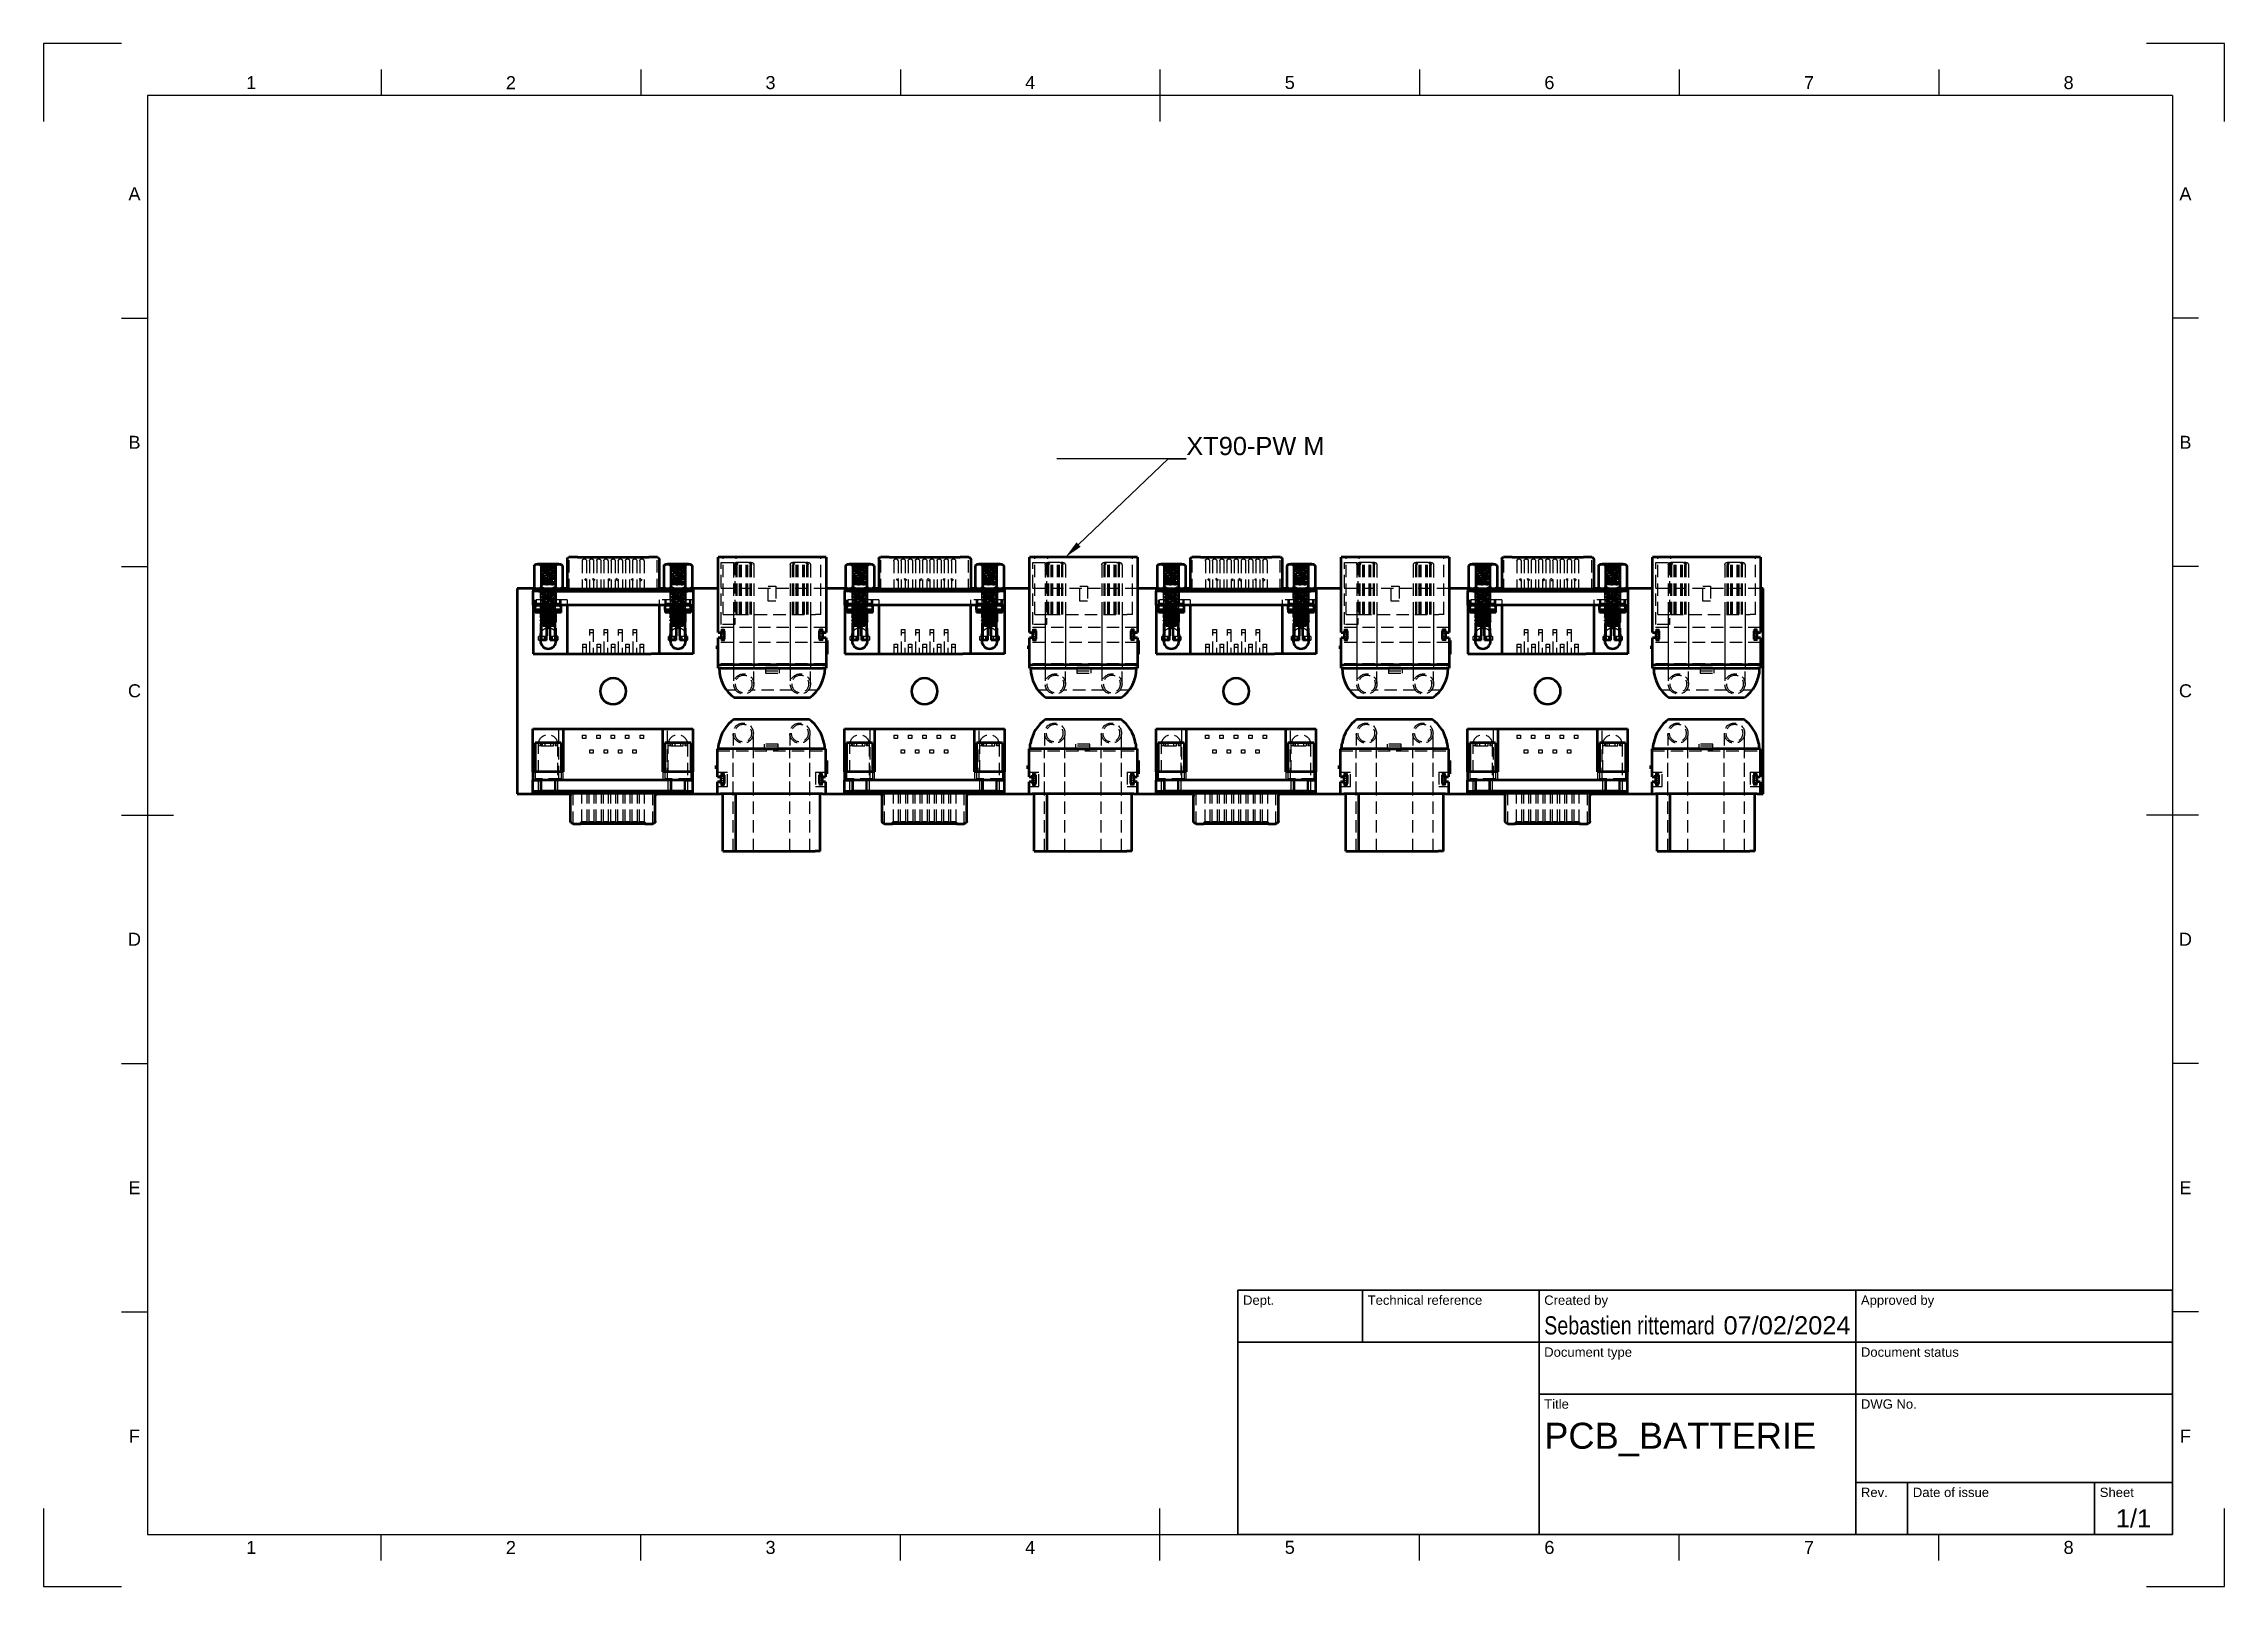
# Model space of a CAD drawing. Header units: millimetres. Extents: x 0 to 420, y 0 to 297.
import ezdxf
from ezdxf import colors
from ezdxf.entities.mleader import LeaderData, LeaderLine
from ezdxf.enums import TextEntityAlignment as Align
from ezdxf.math import Vec2, Vec3

# ---------------------------------------------------------------- set-up
doc = ezdxf.new("R2010")
doc.units = ezdxf.units.MM
doc.header["$LTSCALE"] = 0.75
doc.linetypes.add('HIDDEN2', pattern=[4.7625, 3.175, -1.5875])
for name, color, linetype, lineweight in [('BORDER', 7, 'Continuous', 25), ('Hidden', 7, 'HIDDEN2', 25), ('Leaders', 7, 'Continuous', 25), ('TITLEBLOCK', 7, 'Continuous', 35), ('Visible', 7, 'Continuous', 50)]:
    doc.layers.add(name, color=color, linetype=linetype, lineweight=lineweight)
doc.styles.add('FusionTitle', font='arial.ttf')
doc.styles.get("Standard").update_dxf_attribs({"font": 'arial.ttf'})

# ---------------------------------------------------------------- blocks, each defined once
blk = doc.blocks.new('ISO_A3_SHEET')
at = {"layer": 'BORDER'}
for p, q in [((65, 292), (65, 287)), ((115, 292), (115, 287)), ((165, 292), (165, 287)), ((215, 292), (215, 282)), ((265, 292), (265, 287)), ((315, 292), (315, 287)), ((365, 292), (365, 287)), ((410, 287), (20, 287)), ((20, 287), (20, 10)), ((410, 287), (410, 10)), ((15, 244.16666), (20, 244.16666)), ((415, 244.16666), (410, 244.16666)), ((15, 196.33333), (20, 196.33333)), ((415, 196.33333), (410, 196.33333)), ((15, 148.5), (25, 148.5)), ((415, 148.5), (405, 148.5)), ((15, 100.66667), (20, 100.66667)), ((415, 100.66667), (410, 100.66667)), ((15, 52.83334), (20, 52.83334)), ((415, 52.83334), (410, 52.83334)), ((215, 5), (215, 15)), ((20, 10), (410, 10)), ((65, 5), (65, 10)), ((115, 5), (115, 10)), ((165, 5), (165, 10)), ((265, 5), (265, 10)), ((315, 5), (315, 10)), ((365, 5), (365, 10))]:
    blk.add_line(p, q, dxfattribs=at)
at = {"layer": 'Defpoints'}
for p, q in [((15, 297), (0, 297)), ((0, 297), (0, 282)), ((420, 297), (405, 297)), ((420, 282), (420, 297)), ((0, 15), (0, 0)), ((420, 0), (420, 15)), ((0, 0), (15, 0)), ((405, 0), (420, 0))]:
    blk.add_line(p, q, dxfattribs=at)
at = {"layer": 'BORDER', "style": 'FusionTitle'}
for s, p in [('1', (40, 289.5)), ('2', (90, 289.5)), ('3', (140, 289.5)), ('4', (190, 289.5)), ('5', (240, 289.5)), ('6', (290, 289.5)), ('7', (340, 289.5)), ('8', (390, 289.5)), ('A', (17.5, 268.08333)), ('A', (412.5, 268.08333)), ('B', (17.5, 220.25)), ('B', (412.5, 220.25)), ('C', (17.5, 172.41667)), ('C', (412.5, 172.41667)), ('D', (17.5, 124.58334)), ('D', (412.5, 124.58334)), ('E', (17.5, 76.75001)), ('E', (412.5, 76.75001)), ('F', (17.5, 28.91668)), ('F', (412.5, 28.91668)), ('1', (40, 7.5)), ('2', (90, 7.5)), ('3', (140, 7.5)), ('4', (190, 7.5)), ('5', (240, 7.5)), ('6', (290, 7.5)), ('7', (340, 7.5)), ('8', (390, 7.5))]:
    blk.add_text(s, height=2.5, dxfattribs=at).set_placement(p, align=Align.MIDDLE)
blk = doc.blocks.new('ISO_TITLEBLOCK')
at = {"layer": 'TITLEBLOCK'}
for p, q in [((0, 47), (-180, 47)), ((-180, 47), (-180, 0)), ((-156, 37), (-156, 47)), ((-122, 0), (-122, 47)), ((-61, 0), (-61, 47)), ((0, 0), (0, 47)), ((-180, 37), (0, 37)), ((-122, 27), (0, 27)), ((-61, 10), (0, 10)), ((-51, 0), (-51, 10)), ((-15, 0), (-15, 10)), ((-180, 0), (0, 0))]:
    blk.add_line(p, q, dxfattribs=at)
at = {"layer": 'TITLEBLOCK', "style": 'FusionTitle'}
for s, p in [('Dept.', (-179, 46)), ('Technical reference', (-155, 46)), ('Created by', (-121, 46)), ('Approved by', (-60, 46)), ('Document type', (-121, 36)), ('Document status', (-60, 36)), ('Title', (-121, 26)), ('DWG No.', (-60, 26)), ('Rev.', (-60, 9)), ('Date of issue', (-50, 9)), ('Sheet', (-14, 9))]:
    blk.add_text(s, height=1.8, dxfattribs=at).set_placement(p, align=Align.TOP_LEFT)
for tag, height, p in [('DEPT', 3.5, (-179, 42)), ('TECHNICAL_REFERENCE', 3.5, (-155, 42)), ('CREATED_BY', 3.5, (-121, 42)), ('APPROVED_BY', 3.5, (-60, 42)), ('DOCUMENT_TYPE', 3.5, (-121, 32)), ('DOCUMENT_STATUS', 3.5, (-60, 32)), ('TITLE_1', 5, (-121, 21.5)), ('TITLE_2', 5, (-121, 14)), ('TITLE_3', 5, (-121, 6.5)), ('DATE_OF_ISSUE', 3.5, (-50, 5))]:
    blk.add_attdef(tag, text='', height=height, dxfattribs=at).set_placement(p, align=Align.TOP_LEFT)
for tag, p in [('CREATED_DATE', (-62, 42)), ('APPROVED_DATE', (-0.99, 42))]:
    blk.add_attdef(tag, text='', height=3.5, dxfattribs=at).set_placement(p, align=Align.TOP_RIGHT)
for tag, height, p in [('DRAWING_NUMBER', 5, (-30.5, 19.75)), ('REV', 3.5, (-56, 4.85)), ('SHEET', 3.5, (-7.5, 4.85))]:
    blk.add_attdef(tag, text='', height=height, dxfattribs=at).set_placement(p, align=Align.TOP_CENTER)

msp = doc.modelspace()

# ---------------------------------------------------------------- linework, layer by layer
at = {"layer": 'Hidden', "extrusion": (-1e-16, -1, 0)}
for p, q in [((101.23, 191.61), (101.23, 198.11)), ((103.75, 197.41), (103.75, 192.01)), ((104.55, 197.41), (104.55, 192.01)), ((105.13, 197.41), (105.13, 192.01)), ((105.93, 197.41), (105.93, 192.01)), ((106.52, 197.41), (106.52, 192.01)), ((107.32, 197.41), (107.32, 192.01)), ((107.9, 197.41), (107.9, 192.01)), ((108.7, 197.41), (108.7, 192.01)), ((109.29, 197.41), (109.29, 192.01)), ((110.09, 197.41), (110.09, 192.01)), ((110.67, 197.41), (110.67, 192.01)), ((111.47, 197.41), (111.47, 192.01)), ((112.06, 197.41), (112.06, 192.01)), ((112.86, 197.41), (112.86, 192.01)), ((113.44, 197.41), (113.44, 192.01)), ((114.24, 197.41), (114.24, 192.01)), ((114.83, 197.41), (114.83, 192.01)), ((115.63, 197.41), (115.63, 192.01)), ((118.15, 191.61), (118.15, 198.11)), ((130.89, 187.13), (130.89, 198.13)), ((133.39, 187.13), (133.39, 198.13)), ((149.69, 187.13), (149.69, 198.13)), ((161.23, 191.61), (161.23, 198.11)), ((163.75, 197.41), (163.75, 192.01)), ((164.55, 197.41), (164.55, 192.01)), ((165.13, 197.41), (165.13, 192.01)), ((165.93, 197.41), (165.93, 192.01)), ((166.52, 197.41), (166.52, 192.01)), ((167.32, 197.41), (167.32, 192.01)), ((167.9, 197.41), (167.9, 192.01)), ((168.7, 197.41), (168.7, 192.01)), ((169.29, 197.41), (169.29, 192.01)), ((170.09, 197.41), (170.09, 192.01)), ((170.67, 197.41), (170.67, 192.01)), ((171.47, 197.41), (171.47, 192.01)), ((172.06, 197.41), (172.06, 192.01)), ((172.86, 197.41), (172.86, 192.01)), ((173.44, 197.41), (173.44, 192.01)), ((174.24, 197.41), (174.24, 192.01)), ((174.83, 197.41), (174.83, 192.01)), ((175.63, 197.41), (175.63, 192.01)), ((178.15, 191.61), (178.15, 198.11)), ((190.89, 187.13), (190.89, 198.13)), ((193.39, 187.13), (193.39, 198.13)), ((209.69, 187.13), (209.69, 198.13)), ((221.23, 191.61), (221.23, 198.11)), ((223.75, 197.41), (223.75, 192.01)), ((224.55, 197.41), (224.55, 192.01)), ((225.13, 197.41), (225.13, 192.01)), ((225.93, 197.41), (225.93, 192.01)), ((226.52, 197.41), (226.52, 192.01)), ((227.32, 197.41), (227.32, 192.01)), ((227.9, 197.41), (227.9, 192.01)), ((228.7, 197.41), (228.7, 192.01)), ((229.29, 197.41), (229.29, 192.01)), ((230.09, 197.41), (230.09, 192.01)), ((230.67, 197.41), (230.67, 192.01)), ((231.47, 197.41), (231.47, 192.01)), ((232.06, 197.41), (232.06, 192.01)), ((232.86, 197.41), (232.86, 192.01)), ((233.44, 197.41), (233.44, 192.01)), ((234.24, 197.41), (234.24, 192.01)), ((234.83, 197.41), (234.83, 192.01)), ((235.63, 197.41), (235.63, 192.01)), ((238.15, 191.61), (238.15, 198.11)), ((250.89, 187.13), (250.89, 198.13)), ((253.39, 187.13), (253.39, 198.13)), ((269.69, 187.13), (269.69, 198.13)), ((281.23, 191.61), (281.23, 198.11)), ((283.75, 197.41), (283.75, 192.01)), ((284.55, 197.41), (284.55, 192.01)), ((285.13, 197.41), (285.13, 192.01)), ((285.93, 197.41), (285.93, 192.01)), ((286.52, 197.41), (286.52, 192.01)), ((287.32, 197.41), (287.32, 192.01)), ((287.9, 197.41), (287.9, 192.01)), ((288.7, 197.41), (288.7, 192.01)), ((289.29, 197.41), (289.29, 192.01)), ((290.09, 197.41), (290.09, 192.01)), ((290.67, 197.41), (290.67, 192.01)), ((291.47, 197.41), (291.47, 192.01)), ((292.06, 197.41), (292.06, 192.01)), ((292.86, 197.41), (292.86, 192.01)), ((293.44, 197.41), (293.44, 192.01)), ((294.24, 197.41), (294.24, 192.01)), ((294.83, 197.41), (294.83, 192.01)), ((295.63, 197.41), (295.63, 192.01)), ((298.15, 191.61), (298.15, 198.11)), ((310.89, 187.13), (310.89, 198.13)), ((313.39, 187.13), (313.39, 198.13)), ((329.69, 187.13), (329.69, 198.13)), ((95.77, 196.61), (95.57, 196.81)), ((95.89, 196.49), (95.77, 196.61)), ((95.77, 196.34), (95.77, 196.42)), ((95.77, 195.71), (95.77, 195.79)), ((95.77, 195.07), (95.77, 195.15)), ((95.77, 194.44), (95.77, 194.52)), ((95.77, 193.8), (95.77, 193.88)), ((95.77, 193.17), (95.77, 193.25)), ((96.11, 196.14), (96.11, 195.98)), ((96.11, 195.51), (96.11, 195.35)), ((96.11, 194.87), (96.11, 194.71)), ((96.11, 194.24), (96.11, 194.08)), ((96.11, 193.6), (96.11, 193.44)), ((98.46, 196.61), (97.62, 196.61)), ((98.27, 195.83), (98.27, 195.67)), ((98.27, 195.19), (98.27, 195.03)), ((98.27, 194.56), (98.27, 194.4)), ((98.27, 193.92), (98.27, 193.76)), ((98.27, 193.29), (98.27, 193.13)), ((98.61, 196.61), (98.29, 196.29)), ((98.61, 196.61), (98.82, 196.81)), ((98.61, 196.02), (98.61, 196.1)), ((98.61, 195.39), (98.61, 195.47)), ((98.61, 194.75), (98.61, 194.83)), ((98.61, 194.12), (98.61, 194.2)), ((98.61, 193.48), (98.61, 193.56)), ((104.54, 193.91), (104.62, 194)), ((105.84, 193.91), (105.75, 194)), ((109.04, 193.91), (109.12, 194)), ((110.34, 193.91), (110.25, 194)), ((113.54, 193.91), (113.62, 194)), ((114.84, 193.91), (114.75, 194)), ((120.76, 196.61), (120.56, 196.81)), ((120.88, 196.49), (120.76, 196.61)), ((120.76, 196.34), (120.76, 196.42)), ((120.76, 195.71), (120.76, 195.79)), ((120.76, 195.07), (120.76, 195.15)), ((120.76, 194.44), (120.76, 194.52)), ((120.76, 193.8), (120.76, 193.88)), ((120.76, 193.17), (120.76, 193.25)), ((121.1, 196.14), (121.1, 195.98)), ((121.1, 195.51), (121.1, 195.35)), ((121.1, 194.87), (121.1, 194.71)), ((121.1, 194.24), (121.1, 194.08)), ((121.1, 193.6), (121.1, 193.44)), ((123.45, 196.61), (122.61, 196.61)), ((123.26, 195.83), (123.26, 195.67)), ((123.26, 195.19), (123.26, 195.03)), ((123.26, 194.56), (123.26, 194.4)), ((123.26, 193.92), (123.26, 193.76)), ((123.26, 193.29), (123.26, 193.13)), ((123.6, 196.61), (123.28, 196.29)), ((123.6, 196.61), (123.81, 196.81)), ((123.6, 196.02), (123.6, 196.1)), ((123.6, 195.39), (123.6, 195.47)), ((123.6, 194.75), (123.6, 194.83)), ((123.6, 194.12), (123.6, 194.2)), ((123.6, 193.48), (123.6, 193.56)), ((130.52, 185.18), (130.52, 197.08)), ((130.52, 197.08), (133.12, 197.08)), ((132.89, 196.63), (132.89, 176.73)), ((133.12, 197.08), (133.12, 185.18)), ((133.36, 187.13), (133.36, 196.63)), ((133.71, 197.13), (133.39, 197.13)), ((133.57, 187.13), (133.57, 196.63)), ((133.92, 197.13), (133.71, 197.13)), ((135.75, 197.13), (133.92, 197.13)), ((134.04, 187.13), (134.04, 197.13)), ((134.17, 187.13), (134.17, 197.13)), ((134.39, 187.13), (134.39, 197.13)), ((135.29, 187.13), (135.29, 197.13)), ((135.5, 187.13), (135.5, 197.13)), ((135.64, 187.13), (135.64, 197.13)), ((135.75, 197.13), (135.96, 197.13)), ((136.29, 197.13), (135.96, 197.13)), ((136.1, 187.13), (136.1, 196.63)), ((136.32, 187.13), (136.32, 196.63)), ((136.79, 196.63), (136.79, 176.73)), ((143.79, 196.63), (143.79, 176.73)), ((144.26, 187.13), (144.26, 196.63)), ((144.61, 197.13), (144.29, 197.13)), ((144.47, 187.13), (144.47, 196.63)), ((144.82, 197.13), (144.61, 197.13)), ((146.65, 197.13), (144.82, 197.13)), ((144.94, 187.13), (144.94, 197.13)), ((145.07, 187.13), (145.07, 197.13)), ((145.29, 187.13), (145.29, 197.13)), ((146.19, 187.13), (146.19, 197.13)), ((146.4, 187.13), (146.4, 197.13)), ((146.54, 187.13), (146.54, 197.13)), ((146.65, 197.13), (146.86, 197.13)), ((147.19, 197.13), (146.86, 197.13)), ((147, 187.13), (147, 196.63)), ((147.22, 187.13), (147.22, 196.63)), ((147.69, 196.63), (147.69, 176.73)), ((155.77, 196.61), (155.57, 196.81)), ((155.89, 196.49), (155.77, 196.61)), ((155.77, 196.34), (155.77, 196.42)), ((155.77, 195.71), (155.77, 195.79)), ((155.77, 195.07), (155.77, 195.15)), ((155.77, 194.44), (155.77, 194.52)), ((155.77, 193.8), (155.77, 193.88)), ((155.77, 193.17), (155.77, 193.25)), ((156.11, 196.14), (156.11, 195.98)), ((156.11, 195.51), (156.11, 195.35)), ((156.11, 194.87), (156.11, 194.71)), ((156.11, 194.24), (156.11, 194.08)), ((156.11, 193.6), (156.11, 193.44)), ((158.46, 196.61), (157.62, 196.61)), ((158.27, 195.83), (158.27, 195.67)), ((158.27, 195.19), (158.27, 195.03)), ((158.27, 194.56), (158.27, 194.4)), ((158.27, 193.92), (158.27, 193.76)), ((158.27, 193.29), (158.27, 193.13)), ((158.61, 196.61), (158.29, 196.29)), ((158.61, 196.61), (158.82, 196.81)), ((158.61, 196.02), (158.61, 196.1)), ((158.61, 195.39), (158.61, 195.47)), ((158.61, 194.75), (158.61, 194.83)), ((158.61, 194.12), (158.61, 194.2)), ((158.61, 193.48), (158.61, 193.56)), ((164.54, 193.91), (164.62, 194)), ((165.84, 193.91), (165.75, 194)), ((169.04, 193.91), (169.12, 194)), ((170.34, 193.91), (170.25, 194)), ((173.54, 193.91), (173.62, 194)), ((174.84, 193.91), (174.75, 194)), ((180.76, 196.61), (180.56, 196.81)), ((180.88, 196.49), (180.76, 196.61)), ((180.76, 196.34), (180.76, 196.42)), ((180.76, 195.71), (180.76, 195.79)), ((180.76, 195.07), (180.76, 195.15)), ((180.76, 194.44), (180.76, 194.52)), ((180.76, 193.8), (180.76, 193.88)), ((180.76, 193.17), (180.76, 193.25)), ((181.1, 196.14), (181.1, 195.98)), ((181.1, 195.51), (181.1, 195.35)), ((181.1, 194.87), (181.1, 194.71)), ((181.1, 194.24), (181.1, 194.08)), ((181.1, 193.6), (181.1, 193.44)), ((183.45, 196.61), (182.61, 196.61)), ((183.26, 195.83), (183.26, 195.67)), ((183.26, 195.19), (183.26, 195.03)), ((183.26, 194.56), (183.26, 194.4)), ((183.26, 193.92), (183.26, 193.76)), ((183.26, 193.29), (183.26, 193.13)), ((183.6, 196.61), (183.28, 196.29)), ((183.6, 196.61), (183.81, 196.81)), ((183.6, 196.02), (183.6, 196.1)), ((183.6, 195.39), (183.6, 195.47)), ((183.6, 194.75), (183.6, 194.83)), ((183.6, 194.12), (183.6, 194.2)), ((183.6, 193.48), (183.6, 193.56)), ((190.52, 185.18), (190.52, 197.08)), ((190.52, 197.08), (193.12, 197.08)), ((192.89, 196.63), (192.89, 176.73)), ((193.12, 197.08), (193.12, 185.18)), ((193.36, 187.13), (193.36, 196.63)), ((193.71, 197.13), (193.39, 197.13)), ((193.57, 187.13), (193.57, 196.63)), ((193.92, 197.13), (193.71, 197.13)), ((195.75, 197.13), (193.92, 197.13)), ((194.04, 187.13), (194.04, 197.13)), ((194.17, 187.13), (194.17, 197.13)), ((194.39, 187.13), (194.39, 197.13)), ((195.29, 187.13), (195.29, 197.13)), ((195.5, 187.13), (195.5, 197.13)), ((195.64, 187.13), (195.64, 197.13)), ((195.75, 197.13), (195.96, 197.13)), ((196.29, 197.13), (195.96, 197.13)), ((196.1, 187.13), (196.1, 196.63)), ((196.32, 187.13), (196.32, 196.63)), ((196.79, 196.63), (196.79, 176.73)), ((203.79, 196.63), (203.79, 176.73)), ((204.26, 187.13), (204.26, 196.63)), ((204.61, 197.13), (204.29, 197.13)), ((204.47, 187.13), (204.47, 196.63)), ((204.82, 197.13), (204.61, 197.13)), ((206.65, 197.13), (204.82, 197.13)), ((204.94, 187.13), (204.94, 197.13)), ((205.07, 187.13), (205.07, 197.13)), ((205.29, 187.13), (205.29, 197.13)), ((206.19, 187.13), (206.19, 197.13)), ((206.4, 187.13), (206.4, 197.13)), ((206.54, 187.13), (206.54, 197.13)), ((206.65, 197.13), (206.86, 197.13)), ((207.19, 197.13), (206.86, 197.13)), ((207, 187.13), (207, 196.63)), ((207.22, 187.13), (207.22, 196.63)), ((207.69, 196.63), (207.69, 176.73)), ((215.77, 196.61), (215.57, 196.81)), ((215.89, 196.49), (215.77, 196.61)), ((215.77, 196.34), (215.77, 196.42)), ((215.77, 195.71), (215.77, 195.79)), ((215.77, 195.07), (215.77, 195.15)), ((215.77, 194.44), (215.77, 194.52)), ((215.77, 193.8), (215.77, 193.88)), ((215.77, 193.17), (215.77, 193.25)), ((216.11, 196.14), (216.11, 195.98)), ((216.11, 195.51), (216.11, 195.35)), ((216.11, 194.87), (216.11, 194.71)), ((216.11, 194.24), (216.11, 194.08)), ((216.11, 193.6), (216.11, 193.44)), ((218.46, 196.61), (217.62, 196.61)), ((218.27, 195.83), (218.27, 195.67)), ((218.27, 195.19), (218.27, 195.03)), ((218.27, 194.56), (218.27, 194.4)), ((218.27, 193.92), (218.27, 193.76)), ((218.27, 193.29), (218.27, 193.13)), ((218.61, 196.61), (218.29, 196.29)), ((218.61, 196.61), (218.82, 196.81)), ((218.61, 196.02), (218.61, 196.1)), ((218.61, 195.39), (218.61, 195.47)), ((218.61, 194.75), (218.61, 194.83)), ((218.61, 194.12), (218.61, 194.2)), ((218.61, 193.48), (218.61, 193.56)), ((224.54, 193.91), (224.62, 194)), ((225.84, 193.91), (225.75, 194)), ((229.04, 193.91), (229.12, 194)), ((230.34, 193.91), (230.25, 194)), ((233.54, 193.91), (233.62, 194)), ((234.84, 193.91), (234.75, 194)), ((240.76, 196.61), (240.56, 196.81)), ((240.88, 196.49), (240.76, 196.61)), ((240.76, 196.34), (240.76, 196.42)), ((240.76, 195.71), (240.76, 195.79)), ((240.76, 195.07), (240.76, 195.15)), ((240.76, 194.44), (240.76, 194.52)), ((240.76, 193.8), (240.76, 193.88)), ((240.76, 193.17), (240.76, 193.25)), ((241.1, 196.14), (241.1, 195.98)), ((241.1, 195.51), (241.1, 195.35)), ((241.1, 194.87), (241.1, 194.71)), ((241.1, 194.24), (241.1, 194.08)), ((241.1, 193.6), (241.1, 193.44)), ((243.45, 196.61), (242.61, 196.61)), ((243.26, 195.83), (243.26, 195.67)), ((243.26, 195.19), (243.26, 195.03)), ((243.26, 194.56), (243.26, 194.4)), ((243.26, 193.92), (243.26, 193.76)), ((243.26, 193.29), (243.26, 193.13)), ((243.6, 196.61), (243.28, 196.29)), ((243.6, 196.61), (243.81, 196.81)), ((243.6, 196.02), (243.6, 196.1)), ((243.6, 195.39), (243.6, 195.47)), ((243.6, 194.75), (243.6, 194.83)), ((243.6, 194.12), (243.6, 194.2)), ((243.6, 193.48), (243.6, 193.56)), ((250.52, 185.18), (250.52, 197.08)), ((250.52, 197.08), (253.12, 197.08)), ((252.89, 196.63), (252.89, 176.73)), ((253.12, 197.08), (253.12, 185.18)), ((253.36, 187.13), (253.36, 196.63)), ((253.71, 197.13), (253.39, 197.13)), ((253.57, 187.13), (253.57, 196.63)), ((253.92, 197.13), (253.71, 197.13)), ((255.75, 197.13), (253.92, 197.13)), ((254.04, 187.13), (254.04, 197.13)), ((254.17, 187.13), (254.17, 197.13)), ((254.39, 187.13), (254.39, 197.13)), ((255.29, 187.13), (255.29, 197.13)), ((255.5, 187.13), (255.5, 197.13)), ((255.64, 187.13), (255.64, 197.13)), ((255.75, 197.13), (255.96, 197.13)), ((256.29, 197.13), (255.96, 197.13)), ((256.1, 187.13), (256.1, 196.63)), ((256.32, 187.13), (256.32, 196.63)), ((256.79, 196.63), (256.79, 176.73)), ((263.79, 196.63), (263.79, 176.73)), ((264.26, 187.13), (264.26, 196.63)), ((264.61, 197.13), (264.29, 197.13)), ((264.47, 187.13), (264.47, 196.63)), ((264.82, 197.13), (264.61, 197.13)), ((266.65, 197.13), (264.82, 197.13)), ((264.94, 187.13), (264.94, 197.13)), ((265.07, 187.13), (265.07, 197.13)), ((265.29, 187.13), (265.29, 197.13)), ((266.19, 187.13), (266.19, 197.13)), ((266.4, 187.13), (266.4, 197.13)), ((266.54, 187.13), (266.54, 197.13)), ((266.65, 197.13), (266.86, 197.13)), ((267.19, 197.13), (266.86, 197.13)), ((267, 187.13), (267, 196.63)), ((267.22, 187.13), (267.22, 196.63)), ((267.69, 196.63), (267.69, 176.73)), ((275.77, 196.61), (275.57, 196.81)), ((275.89, 196.49), (275.77, 196.61)), ((275.77, 196.34), (275.77, 196.42)), ((275.77, 195.71), (275.77, 195.79)), ((275.77, 195.07), (275.77, 195.15)), ((275.77, 194.44), (275.77, 194.52)), ((275.77, 193.8), (275.77, 193.88)), ((275.77, 193.17), (275.77, 193.25)), ((276.11, 196.14), (276.11, 195.98)), ((276.11, 195.51), (276.11, 195.35)), ((276.11, 194.87), (276.11, 194.71)), ((276.11, 194.24), (276.11, 194.08)), ((276.11, 193.6), (276.11, 193.44)), ((278.46, 196.61), (277.62, 196.61)), ((278.27, 195.83), (278.27, 195.67)), ((278.27, 195.19), (278.27, 195.03)), ((278.27, 194.56), (278.27, 194.4)), ((278.27, 193.92), (278.27, 193.76)), ((278.27, 193.29), (278.27, 193.13)), ((278.61, 196.61), (278.29, 196.29)), ((278.61, 196.61), (278.82, 196.81)), ((278.61, 196.02), (278.61, 196.1)), ((278.61, 195.39), (278.61, 195.47)), ((278.61, 194.75), (278.61, 194.83)), ((278.61, 194.12), (278.61, 194.2)), ((278.61, 193.48), (278.61, 193.56)), ((284.54, 193.91), (284.62, 194)), ((285.84, 193.91), (285.75, 194)), ((289.04, 193.91), (289.12, 194)), ((290.34, 193.91), (290.25, 194)), ((293.54, 193.91), (293.62, 194)), ((294.84, 193.91), (294.75, 194)), ((300.76, 196.61), (300.56, 196.81)), ((300.88, 196.49), (300.76, 196.61)), ((300.76, 196.34), (300.76, 196.42)), ((300.76, 195.71), (300.76, 195.79)), ((300.76, 195.07), (300.76, 195.15)), ((300.76, 194.44), (300.76, 194.52)), ((300.76, 193.8), (300.76, 193.88)), ((300.76, 193.17), (300.76, 193.25)), ((301.1, 196.14), (301.1, 195.98)), ((301.1, 195.51), (301.1, 195.35)), ((301.1, 194.87), (301.1, 194.71)), ((301.1, 194.24), (301.1, 194.08)), ((301.1, 193.6), (301.1, 193.44)), ((303.45, 196.61), (302.61, 196.61)), ((303.26, 195.83), (303.26, 195.67)), ((303.26, 195.19), (303.26, 195.03)), ((303.26, 194.56), (303.26, 194.4)), ((303.26, 193.92), (303.26, 193.76)), ((303.26, 193.29), (303.26, 193.13)), ((303.6, 196.61), (303.28, 196.29)), ((303.6, 196.61), (303.81, 196.81)), ((303.6, 196.02), (303.6, 196.1)), ((303.6, 195.39), (303.6, 195.47)), ((303.6, 194.75), (303.6, 194.83)), ((303.6, 194.12), (303.6, 194.2)), ((303.6, 193.48), (303.6, 193.56)), ((310.52, 185.18), (310.52, 197.08)), ((310.52, 197.08), (313.12, 197.08)), ((312.89, 196.63), (312.89, 176.73)), ((313.12, 197.08), (313.12, 185.18)), ((313.36, 187.13), (313.36, 196.63)), ((313.71, 197.13), (313.39, 197.13)), ((313.57, 187.13), (313.57, 196.63)), ((313.92, 197.13), (313.71, 197.13)), ((315.75, 197.13), (313.92, 197.13)), ((314.04, 187.13), (314.04, 197.13)), ((314.17, 187.13), (314.17, 197.13)), ((314.39, 187.13), (314.39, 197.13)), ((315.29, 187.13), (315.29, 197.13)), ((315.5, 187.13), (315.5, 197.13)), ((315.64, 187.13), (315.64, 197.13)), ((315.75, 197.13), (315.96, 197.13)), ((316.29, 197.13), (315.96, 197.13)), ((316.1, 187.13), (316.1, 196.63)), ((316.32, 187.13), (316.32, 196.63)), ((316.79, 196.63), (316.79, 176.73)), ((323.79, 196.63), (323.79, 176.73)), ((324.26, 187.13), (324.26, 196.63)), ((324.61, 197.13), (324.29, 197.13)), ((324.47, 187.13), (324.47, 196.63)), ((324.82, 197.13), (324.61, 197.13)), ((326.65, 197.13), (324.82, 197.13)), ((324.94, 187.13), (324.94, 197.13)), ((325.07, 187.13), (325.07, 197.13)), ((325.29, 187.13), (325.29, 197.13)), ((326.19, 187.13), (326.19, 197.13)), ((326.4, 187.13), (326.4, 197.13)), ((326.54, 187.13), (326.54, 197.13)), ((326.65, 197.13), (326.86, 197.13)), ((327.19, 197.13), (326.86, 197.13)), ((327, 187.13), (327, 196.63)), ((327.22, 187.13), (327.22, 196.63)), ((327.69, 196.63), (327.69, 176.73)), ((100.84, 189.91), (94.28, 189.91)), ((99.69, 189.21), (94.69, 189.21)), ((94.69, 188.91), (94.69, 189.21)), ((94.7, 189.21), (94.7, 189.91)), ((99.66, 192.13), (94.72, 192.13)), ((99.66, 192.13), (94.72, 192.13)), ((94.94, 189.21), (94.94, 189.91)), ((94.94, 188.56), (94.94, 189.21)), ((95.69, 183.01), (95.69, 191.61)), ((98.69, 189.91), (95.7, 189.91)), ((98.69, 189.21), (95.7, 189.21)), ((95.77, 191.61), (95.77, 192.01)), ((95.77, 191.66), (95.77, 191.74)), ((95.77, 189.91), (95.77, 191.61)), ((95.77, 191.03), (95.77, 191.1)), ((95.77, 190.39), (95.77, 190.47)), ((95.77, 189.21), (95.77, 189.91)), ((95.77, 189.76), (95.77, 189.83)), ((95.77, 188.01), (95.77, 189.21)), ((95.77, 189.12), (95.77, 189.2)), ((96.11, 192.97), (96.11, 192.81)), ((96.11, 192.81), (96.13, 192.82)), ((97.8, 192.81), (96.11, 192.81)), ((96.11, 191.94), (96.11, 192.01)), ((96.11, 191.3), (96.11, 191.46)), ((96.11, 190.67), (96.11, 190.83)), ((96.11, 190.03), (96.11, 190.19)), ((96.11, 189.4), (96.11, 189.56)), ((98.53, 192.81), (97.8, 192.81)), ((98.27, 191.62), (98.27, 191.78)), ((98.27, 190.99), (98.27, 191.14)), ((98.27, 190.35), (98.27, 190.51)), ((98.27, 189.72), (98.27, 189.87)), ((98.27, 189.08), (98.27, 189.24)), ((98.6, 192.84), (98.56, 192.81)), ((98.61, 192.85), (98.61, 192.93)), ((98.61, 191.98), (98.61, 192.01)), ((98.61, 191.61), (98.61, 192.01)), ((98.61, 189.91), (98.61, 191.61)), ((98.61, 191.34), (98.61, 191.42)), ((98.61, 190.71), (98.61, 190.79)), ((98.61, 190.07), (98.61, 190.15)), ((98.61, 189.21), (98.61, 189.91)), ((98.61, 189.44), (98.61, 189.52)), ((98.61, 188.01), (98.61, 189.21)), ((98.69, 191.61), (98.69, 183.01)), ((99.44, 189.21), (99.44, 189.91)), ((99.44, 188.56), (99.44, 189.21)), ((99.69, 189.21), (99.69, 189.91)), ((99.69, 188.91), (99.69, 189.21)), ((118.55, 192.13), (100.83, 192.13)), ((118.55, 192.13), (100.83, 192.13)), ((100.84, 189.91), (100.84, 188.91)), ((100.84, 189.01), (118.54, 189.01)), ((101.23, 192.01), (101.23, 191.61)), ((118.15, 192.01), (118.15, 191.61)), ((118.54, 189.91), (118.54, 188.91)), ((125.09, 189.91), (118.54, 189.91)), ((124.68, 189.21), (119.68, 189.21)), ((119.68, 188.91), (119.68, 189.21)), ((119.69, 189.21), (119.69, 189.91)), ((124.65, 192.13), (119.71, 192.13)), ((124.65, 192.13), (119.71, 192.13)), ((119.93, 189.21), (119.93, 189.91)), ((119.93, 188.56), (119.93, 189.21)), ((120.68, 183.01), (120.68, 191.61)), ((123.68, 189.91), (120.69, 189.91)), ((123.68, 189.21), (120.69, 189.21)), ((120.76, 191.61), (120.76, 192.01)), ((120.76, 191.66), (120.76, 191.74)), ((120.76, 189.91), (120.76, 191.61)), ((120.76, 191.03), (120.76, 191.1)), ((120.76, 190.39), (120.76, 190.47)), ((120.76, 189.21), (120.76, 189.91)), ((120.76, 189.76), (120.76, 189.83)), ((120.76, 188.01), (120.76, 189.21)), ((120.76, 189.12), (120.76, 189.2)), ((121.1, 192.97), (121.1, 192.81)), ((121.1, 192.81), (121.12, 192.82)), ((122.79, 192.81), (121.1, 192.81)), ((121.1, 191.94), (121.1, 192.01)), ((121.1, 191.3), (121.1, 191.46)), ((121.1, 190.67), (121.1, 190.83)), ((121.1, 190.03), (121.1, 190.19)), ((121.1, 189.4), (121.1, 189.56)), ((123.52, 192.81), (122.79, 192.81)), ((123.26, 191.62), (123.26, 191.78)), ((123.26, 190.99), (123.26, 191.14)), ((123.26, 190.35), (123.26, 190.51)), ((123.26, 189.72), (123.26, 189.87)), ((123.26, 189.08), (123.26, 189.24)), ((123.59, 192.84), (123.55, 192.81)), ((123.6, 192.85), (123.6, 192.93)), ((123.6, 191.98), (123.6, 192.01)), ((123.6, 191.61), (123.6, 192.01)), ((123.6, 189.91), (123.6, 191.61)), ((123.6, 191.34), (123.6, 191.42)), ((123.6, 190.71), (123.6, 190.79)), ((123.6, 190.07), (123.6, 190.15)), ((123.6, 189.21), (123.6, 189.91)), ((123.6, 189.44), (123.6, 189.52)), ((123.6, 188.01), (123.6, 189.21)), ((123.68, 191.61), (123.68, 183.01)), ((124.43, 189.21), (124.43, 189.91)), ((124.43, 188.56), (124.43, 189.21)), ((124.68, 189.21), (124.68, 189.91)), ((124.68, 188.91), (124.68, 189.21)), ((150.69, 192.13), (129.89, 192.13)), ((150.69, 192.13), (129.89, 192.13)), ((139.54, 192.58), (141.04, 192.58)), ((139.54, 189.68), (139.54, 192.58)), ((141.04, 189.68), (139.54, 189.68)), ((141.04, 192.58), (141.04, 189.68)), ((160.84, 189.91), (154.28, 189.91)), ((159.69, 189.21), (154.69, 189.21)), ((154.69, 188.91), (154.69, 189.21)), ((154.7, 189.21), (154.7, 189.91)), ((159.66, 192.13), (154.72, 192.13)), ((159.66, 192.13), (154.72, 192.13)), ((154.94, 189.21), (154.94, 189.91)), ((154.94, 188.56), (154.94, 189.21)), ((155.69, 183.01), (155.69, 191.61)), ((158.69, 189.91), (155.7, 189.91)), ((158.69, 189.21), (155.7, 189.21)), ((155.77, 191.61), (155.77, 192.01)), ((155.77, 191.66), (155.77, 191.74)), ((155.77, 189.91), (155.77, 191.61)), ((155.77, 191.03), (155.77, 191.1)), ((155.77, 190.39), (155.77, 190.47)), ((155.77, 189.21), (155.77, 189.91)), ((155.77, 189.76), (155.77, 189.83)), ((155.77, 188.01), (155.77, 189.21)), ((155.77, 189.12), (155.77, 189.2)), ((156.11, 192.97), (156.11, 192.81)), ((156.11, 192.81), (156.13, 192.82)), ((157.8, 192.81), (156.11, 192.81)), ((156.11, 191.94), (156.11, 192.01)), ((156.11, 191.3), (156.11, 191.46)), ((156.11, 190.67), (156.11, 190.83)), ((156.11, 190.03), (156.11, 190.19)), ((156.11, 189.4), (156.11, 189.56)), ((158.53, 192.81), (157.8, 192.81)), ((158.27, 191.62), (158.27, 191.78)), ((158.27, 190.99), (158.27, 191.14)), ((158.27, 190.35), (158.27, 190.51)), ((158.27, 189.72), (158.27, 189.87)), ((158.27, 189.08), (158.27, 189.24)), ((158.6, 192.84), (158.56, 192.81)), ((158.61, 192.85), (158.61, 192.93)), ((158.61, 191.98), (158.61, 192.01)), ((158.61, 191.61), (158.61, 192.01)), ((158.61, 189.91), (158.61, 191.61)), ((158.61, 191.34), (158.61, 191.42)), ((158.61, 190.71), (158.61, 190.79)), ((158.61, 190.07), (158.61, 190.15)), ((158.61, 189.21), (158.61, 189.91)), ((158.61, 189.44), (158.61, 189.52)), ((158.61, 188.01), (158.61, 189.21)), ((158.69, 191.61), (158.69, 183.01)), ((159.44, 189.21), (159.44, 189.91)), ((159.44, 188.56), (159.44, 189.21)), ((159.69, 189.21), (159.69, 189.91)), ((159.69, 188.91), (159.69, 189.21)), ((178.55, 192.13), (160.83, 192.13)), ((178.55, 192.13), (160.83, 192.13)), ((160.84, 189.91), (160.84, 188.91)), ((160.84, 189.01), (178.54, 189.01)), ((161.23, 192.01), (161.23, 191.61)), ((178.15, 192.01), (178.15, 191.61)), ((178.54, 189.91), (178.54, 188.91)), ((185.09, 189.91), (178.54, 189.91)), ((184.68, 189.21), (179.68, 189.21)), ((179.68, 188.91), (179.68, 189.21)), ((179.69, 189.21), (179.69, 189.91)), ((184.65, 192.13), (179.71, 192.13)), ((184.65, 192.13), (179.71, 192.13)), ((179.93, 189.21), (179.93, 189.91)), ((179.93, 188.56), (179.93, 189.21)), ((180.68, 183.01), (180.68, 191.61)), ((183.68, 189.91), (180.69, 189.91)), ((183.68, 189.21), (180.69, 189.21)), ((180.76, 191.61), (180.76, 192.01)), ((180.76, 191.66), (180.76, 191.74)), ((180.76, 189.91), (180.76, 191.61)), ((180.76, 191.03), (180.76, 191.1)), ((180.76, 190.39), (180.76, 190.47)), ((180.76, 189.21), (180.76, 189.91)), ((180.76, 189.76), (180.76, 189.83)), ((180.76, 188.01), (180.76, 189.21)), ((180.76, 189.12), (180.76, 189.2)), ((181.1, 192.97), (181.1, 192.81)), ((181.1, 192.81), (181.12, 192.82)), ((182.79, 192.81), (181.1, 192.81)), ((181.1, 191.94), (181.1, 192.01)), ((181.1, 191.3), (181.1, 191.46)), ((181.1, 190.67), (181.1, 190.83)), ((181.1, 190.03), (181.1, 190.19)), ((181.1, 189.4), (181.1, 189.56)), ((183.52, 192.81), (182.79, 192.81)), ((183.26, 191.62), (183.26, 191.78)), ((183.26, 190.99), (183.26, 191.14)), ((183.26, 190.35), (183.26, 190.51)), ((183.26, 189.72), (183.26, 189.87)), ((183.26, 189.08), (183.26, 189.24)), ((183.59, 192.84), (183.55, 192.81)), ((183.6, 192.85), (183.6, 192.93)), ((183.6, 191.98), (183.6, 192.01)), ((183.6, 191.61), (183.6, 192.01)), ((183.6, 189.91), (183.6, 191.61)), ((183.6, 191.34), (183.6, 191.42)), ((183.6, 190.71), (183.6, 190.79)), ((183.6, 190.07), (183.6, 190.15)), ((183.6, 189.21), (183.6, 189.91)), ((183.6, 189.44), (183.6, 189.52)), ((183.6, 188.01), (183.6, 189.21)), ((183.68, 191.61), (183.68, 183.01)), ((184.43, 189.21), (184.43, 189.91)), ((184.43, 188.56), (184.43, 189.21)), ((184.68, 189.21), (184.68, 189.91)), ((184.68, 188.91), (184.68, 189.21)), ((210.69, 192.13), (189.89, 192.13)), ((210.69, 192.13), (189.89, 192.13)), ((199.54, 192.58), (201.04, 192.58)), ((199.54, 189.68), (199.54, 192.58)), ((201.04, 189.68), (199.54, 189.68)), ((201.04, 192.58), (201.04, 189.68)), ((220.84, 189.91), (214.28, 189.91)), ((219.69, 189.21), (214.69, 189.21)), ((214.69, 188.91), (214.69, 189.21)), ((214.7, 189.21), (214.7, 189.91)), ((219.66, 192.13), (214.72, 192.13)), ((219.66, 192.13), (214.72, 192.13)), ((214.94, 189.21), (214.94, 189.91)), ((214.94, 188.56), (214.94, 189.21)), ((215.69, 183.01), (215.69, 191.61)), ((218.69, 189.91), (215.7, 189.91)), ((218.69, 189.21), (215.7, 189.21)), ((215.77, 191.61), (215.77, 192.01)), ((215.77, 191.66), (215.77, 191.74)), ((215.77, 189.91), (215.77, 191.61)), ((215.77, 191.03), (215.77, 191.1)), ((215.77, 190.39), (215.77, 190.47)), ((215.77, 189.21), (215.77, 189.91)), ((215.77, 189.76), (215.77, 189.83)), ((215.77, 188.01), (215.77, 189.21)), ((215.77, 189.12), (215.77, 189.2)), ((216.11, 192.97), (216.11, 192.81)), ((216.11, 192.81), (216.13, 192.82)), ((217.8, 192.81), (216.11, 192.81)), ((216.11, 191.94), (216.11, 192.01)), ((216.11, 191.3), (216.11, 191.46)), ((216.11, 190.67), (216.11, 190.83)), ((216.11, 190.03), (216.11, 190.19)), ((216.11, 189.4), (216.11, 189.56)), ((218.53, 192.81), (217.8, 192.81)), ((218.27, 191.62), (218.27, 191.78)), ((218.27, 190.99), (218.27, 191.14)), ((218.27, 190.35), (218.27, 190.51)), ((218.27, 189.72), (218.27, 189.87)), ((218.27, 189.08), (218.27, 189.24)), ((218.6, 192.84), (218.56, 192.81)), ((218.61, 192.85), (218.61, 192.93)), ((218.61, 191.98), (218.61, 192.01)), ((218.61, 191.61), (218.61, 192.01)), ((218.61, 189.91), (218.61, 191.61)), ((218.61, 191.34), (218.61, 191.42)), ((218.61, 190.71), (218.61, 190.79)), ((218.61, 190.07), (218.61, 190.15)), ((218.61, 189.21), (218.61, 189.91)), ((218.61, 189.44), (218.61, 189.52)), ((218.61, 188.01), (218.61, 189.21)), ((218.69, 191.61), (218.69, 183.01)), ((219.44, 189.21), (219.44, 189.91)), ((219.44, 188.56), (219.44, 189.21)), ((219.69, 189.21), (219.69, 189.91)), ((219.69, 188.91), (219.69, 189.21)), ((238.55, 192.13), (220.83, 192.13)), ((238.55, 192.13), (220.83, 192.13)), ((220.84, 189.91), (220.84, 188.91)), ((220.84, 189.01), (238.54, 189.01)), ((221.23, 192.01), (221.23, 191.61)), ((238.15, 192.01), (238.15, 191.61)), ((238.54, 189.91), (238.54, 188.91)), ((245.09, 189.91), (238.54, 189.91)), ((244.68, 189.21), (239.68, 189.21)), ((239.68, 188.91), (239.68, 189.21)), ((239.69, 189.21), (239.69, 189.91)), ((244.65, 192.13), (239.71, 192.13)), ((244.65, 192.13), (239.71, 192.13)), ((239.93, 189.21), (239.93, 189.91)), ((239.93, 188.56), (239.93, 189.21)), ((240.68, 183.01), (240.68, 191.61)), ((243.68, 189.91), (240.69, 189.91)), ((243.68, 189.21), (240.69, 189.21)), ((240.76, 191.61), (240.76, 192.01)), ((240.76, 191.66), (240.76, 191.74)), ((240.76, 189.91), (240.76, 191.61)), ((240.76, 191.03), (240.76, 191.1)), ((240.76, 190.39), (240.76, 190.47)), ((240.76, 189.21), (240.76, 189.91)), ((240.76, 189.76), (240.76, 189.83)), ((240.76, 188.01), (240.76, 189.21)), ((240.76, 189.12), (240.76, 189.2)), ((241.1, 192.97), (241.1, 192.81)), ((241.1, 192.81), (241.12, 192.82)), ((242.79, 192.81), (241.1, 192.81)), ((241.1, 191.94), (241.1, 192.01)), ((241.1, 191.3), (241.1, 191.46)), ((241.1, 190.67), (241.1, 190.83)), ((241.1, 190.03), (241.1, 190.19)), ((241.1, 189.4), (241.1, 189.56)), ((243.52, 192.81), (242.79, 192.81)), ((243.26, 191.62), (243.26, 191.78)), ((243.26, 190.99), (243.26, 191.14)), ((243.26, 190.35), (243.26, 190.51)), ((243.26, 189.72), (243.26, 189.87)), ((243.26, 189.08), (243.26, 189.24)), ((243.59, 192.84), (243.55, 192.81)), ((243.6, 192.85), (243.6, 192.93)), ((243.6, 191.98), (243.6, 192.01)), ((243.6, 191.61), (243.6, 192.01)), ((243.6, 189.91), (243.6, 191.61)), ((243.6, 191.34), (243.6, 191.42)), ((243.6, 190.71), (243.6, 190.79)), ((243.6, 190.07), (243.6, 190.15)), ((243.6, 189.21), (243.6, 189.91)), ((243.6, 189.44), (243.6, 189.52)), ((243.6, 188.01), (243.6, 189.21)), ((243.68, 191.61), (243.68, 183.01)), ((244.43, 189.21), (244.43, 189.91)), ((244.43, 188.56), (244.43, 189.21)), ((244.68, 189.21), (244.68, 189.91)), ((244.68, 188.91), (244.68, 189.21)), ((270.69, 192.13), (249.89, 192.13)), ((270.69, 192.13), (249.89, 192.13)), ((259.54, 192.58), (261.04, 192.58)), ((259.54, 189.68), (259.54, 192.58)), ((261.04, 189.68), (259.54, 189.68)), ((261.04, 192.58), (261.04, 189.68)), ((280.84, 189.91), (274.28, 189.91)), ((279.69, 189.21), (274.69, 189.21)), ((274.69, 188.91), (274.69, 189.21)), ((274.7, 189.21), (274.7, 189.91)), ((279.66, 192.13), (274.72, 192.13)), ((279.66, 192.13), (274.72, 192.13)), ((274.94, 189.21), (274.94, 189.91)), ((274.94, 188.56), (274.94, 189.21)), ((275.69, 183.01), (275.69, 191.61)), ((278.69, 189.91), (275.7, 189.91)), ((278.69, 189.21), (275.7, 189.21)), ((275.77, 191.61), (275.77, 192.01)), ((275.77, 191.66), (275.77, 191.74)), ((275.77, 189.91), (275.77, 191.61)), ((275.77, 191.03), (275.77, 191.1)), ((275.77, 190.39), (275.77, 190.47)), ((275.77, 189.21), (275.77, 189.91)), ((275.77, 189.76), (275.77, 189.83)), ((275.77, 188.01), (275.77, 189.21)), ((275.77, 189.12), (275.77, 189.2)), ((276.11, 192.97), (276.11, 192.81)), ((276.11, 192.81), (276.13, 192.82)), ((277.8, 192.81), (276.11, 192.81)), ((276.11, 191.94), (276.11, 192.01)), ((276.11, 191.3), (276.11, 191.46)), ((276.11, 190.67), (276.11, 190.83)), ((276.11, 190.03), (276.11, 190.19)), ((276.11, 189.4), (276.11, 189.56)), ((278.53, 192.81), (277.8, 192.81)), ((278.27, 191.62), (278.27, 191.78)), ((278.27, 190.99), (278.27, 191.14)), ((278.27, 190.35), (278.27, 190.51)), ((278.27, 189.72), (278.27, 189.87)), ((278.27, 189.08), (278.27, 189.24)), ((278.6, 192.84), (278.56, 192.81)), ((278.61, 192.85), (278.61, 192.93)), ((278.61, 191.98), (278.61, 192.01)), ((278.61, 191.61), (278.61, 192.01)), ((278.61, 189.91), (278.61, 191.61)), ((278.61, 191.34), (278.61, 191.42)), ((278.61, 190.71), (278.61, 190.79)), ((278.61, 190.07), (278.61, 190.15)), ((278.61, 189.21), (278.61, 189.91)), ((278.61, 189.44), (278.61, 189.52)), ((278.61, 188.01), (278.61, 189.21)), ((278.69, 191.61), (278.69, 183.01)), ((279.44, 189.21), (279.44, 189.91)), ((279.44, 188.56), (279.44, 189.21)), ((279.69, 189.21), (279.69, 189.91)), ((279.69, 188.91), (279.69, 189.21)), ((298.55, 192.13), (280.83, 192.13)), ((298.55, 192.13), (280.83, 192.13)), ((280.84, 189.91), (280.84, 188.91)), ((280.84, 189.01), (298.54, 189.01)), ((281.23, 192.01), (281.23, 191.61)), ((298.15, 192.01), (298.15, 191.61)), ((298.54, 189.91), (298.54, 188.91)), ((305.09, 189.91), (298.54, 189.91)), ((304.68, 189.21), (299.68, 189.21)), ((299.68, 188.91), (299.68, 189.21)), ((299.69, 189.21), (299.69, 189.91)), ((304.65, 192.13), (299.71, 192.13)), ((304.65, 192.13), (299.71, 192.13)), ((299.93, 189.21), (299.93, 189.91)), ((299.93, 188.56), (299.93, 189.21)), ((300.68, 183.01), (300.68, 191.61)), ((303.68, 189.91), (300.69, 189.91)), ((303.68, 189.21), (300.69, 189.21)), ((300.76, 191.61), (300.76, 192.01)), ((300.76, 191.66), (300.76, 191.74)), ((300.76, 189.91), (300.76, 191.61)), ((300.76, 191.03), (300.76, 191.1)), ((300.76, 190.39), (300.76, 190.47)), ((300.76, 189.21), (300.76, 189.91)), ((300.76, 189.76), (300.76, 189.83)), ((300.76, 188.01), (300.76, 189.21)), ((300.76, 189.12), (300.76, 189.2)), ((301.1, 192.97), (301.1, 192.81)), ((301.1, 192.81), (301.12, 192.82)), ((302.79, 192.81), (301.1, 192.81)), ((301.1, 191.94), (301.1, 192.01)), ((301.1, 191.3), (301.1, 191.46)), ((301.1, 190.67), (301.1, 190.83)), ((301.1, 190.03), (301.1, 190.19)), ((301.1, 189.4), (301.1, 189.56)), ((303.52, 192.81), (302.79, 192.81)), ((303.26, 191.62), (303.26, 191.78)), ((303.26, 190.99), (303.26, 191.14)), ((303.26, 190.35), (303.26, 190.51)), ((303.26, 189.72), (303.26, 189.87)), ((303.26, 189.08), (303.26, 189.24)), ((303.59, 192.84), (303.55, 192.81)), ((303.6, 192.85), (303.6, 192.93)), ((303.6, 191.98), (303.6, 192.01)), ((303.6, 191.61), (303.6, 192.01)), ((303.6, 189.91), (303.6, 191.61)), ((303.6, 191.34), (303.6, 191.42)), ((303.6, 190.71), (303.6, 190.79)), ((303.6, 190.07), (303.6, 190.15)), ((303.6, 189.21), (303.6, 189.91)), ((303.6, 189.44), (303.6, 189.52)), ((303.6, 188.01), (303.6, 189.21)), ((303.68, 191.61), (303.68, 183.01)), ((304.43, 189.21), (304.43, 189.91)), ((304.43, 188.56), (304.43, 189.21)), ((304.68, 189.21), (304.68, 189.91)), ((304.68, 188.91), (304.68, 189.21)), ((330.69, 192.13), (309.89, 192.13)), ((330.69, 192.13), (309.89, 192.13)), ((319.54, 192.58), (321.04, 192.58)), ((319.54, 189.68), (319.54, 192.58)), ((321.04, 189.68), (319.54, 189.68)), ((321.04, 192.58), (321.04, 189.68)), ((94.69, 188.76), (99.69, 188.76)), ((94.94, 188.56), (94.69, 188.56)), ((95.77, 188.49), (95.77, 188.56)), ((95.84, 187.34), (95.84, 187.17)), ((95.84, 186.71), (95.84, 186.53)), ((95.84, 186.07), (95.84, 185.9)), ((95.84, 185.44), (95.84, 185.36)), ((96.11, 188.76), (96.11, 188.92)), ((96.11, 188.13), (96.11, 188.29)), ((96.11, 187.49), (96.11, 187.5)), ((96.11, 186.86), (96.11, 186.87)), ((96.11, 186.22), (96.11, 186.23)), ((96.11, 185.59), (96.11, 185.6)), ((96.13, 185.1), (96.12, 185.1)), ((96.85, 186.31), (96.85, 185.01)), ((97.53, 185.01), (97.53, 186.31)), ((98.27, 188.45), (98.27, 188.6)), ((98.27, 187.96), (98.27, 187.97)), ((98.27, 187.33), (98.27, 187.33)), ((98.27, 186.69), (98.27, 186.7)), ((98.27, 186.06), (98.27, 186.06)), ((98.27, 185.42), (98.27, 185.43)), ((98.54, 187.49), (98.54, 187.51)), ((98.59, 187.51), (98.54, 187.51)), ((98.54, 186.85), (98.54, 187.02)), ((98.54, 186.22), (98.54, 186.39)), ((98.54, 185.58), (98.54, 185.75)), ((98.61, 188.8), (98.61, 188.88)), ((98.61, 188.17), (98.61, 188.25)), ((99.69, 188.56), (99.44, 188.56)), ((119.68, 188.76), (124.68, 188.76)), ((119.93, 188.56), (119.68, 188.56)), ((120.76, 188.49), (120.76, 188.56)), ((120.83, 187.34), (120.83, 187.17)), ((120.83, 186.71), (120.83, 186.53)), ((120.83, 186.07), (120.83, 185.9)), ((120.83, 185.44), (120.83, 185.36)), ((121.1, 188.76), (121.1, 188.92)), ((121.1, 188.13), (121.1, 188.29)), ((121.1, 187.49), (121.1, 187.5)), ((121.1, 186.86), (121.1, 186.87)), ((121.1, 186.22), (121.1, 186.23)), ((121.1, 185.59), (121.1, 185.6)), ((121.12, 185.1), (121.11, 185.1)), ((121.84, 186.31), (121.84, 185.01)), ((122.52, 185.01), (122.52, 186.31)), ((123.26, 188.45), (123.26, 188.6)), ((123.26, 187.96), (123.26, 187.97)), ((123.26, 187.33), (123.26, 187.33)), ((123.26, 186.69), (123.26, 186.7)), ((123.26, 186.06), (123.26, 186.06)), ((123.26, 185.42), (123.26, 185.43)), ((123.53, 187.49), (123.53, 187.51)), ((123.58, 187.51), (123.53, 187.51)), ((123.53, 186.85), (123.53, 187.02)), ((123.53, 186.22), (123.53, 186.39)), ((123.53, 185.58), (123.53, 185.75)), ((123.6, 188.8), (123.6, 188.88)), ((123.6, 188.17), (123.6, 188.25)), ((124.68, 188.56), (124.43, 188.56)), ((133.12, 185.18), (130.52, 185.18)), ((130.89, 187.13), (133.39, 187.13)), ((132.89, 187.13), (132.89, 177.43)), ((133.39, 187.13), (148.69, 187.13)), ((136.79, 187.13), (136.79, 177.43)), ((143.79, 187.13), (143.79, 177.43)), ((147.69, 187.13), (147.69, 177.43)), ((149.69, 187.13), (148.69, 187.13)), ((154.69, 188.76), (159.69, 188.76)), ((154.94, 188.56), (154.69, 188.56)), ((155.77, 188.49), (155.77, 188.56)), ((155.84, 187.34), (155.84, 187.17)), ((155.84, 186.71), (155.84, 186.53)), ((155.84, 186.07), (155.84, 185.9)), ((155.84, 185.44), (155.84, 185.36)), ((156.11, 188.76), (156.11, 188.92)), ((156.11, 188.13), (156.11, 188.29)), ((156.11, 187.49), (156.11, 187.5)), ((156.11, 186.86), (156.11, 186.87)), ((156.11, 186.22), (156.11, 186.23)), ((156.11, 185.59), (156.11, 185.6)), ((156.13, 185.1), (156.12, 185.1)), ((156.85, 186.31), (156.85, 185.01)), ((157.53, 185.01), (157.53, 186.31)), ((158.27, 188.45), (158.27, 188.6)), ((158.27, 187.96), (158.27, 187.97)), ((158.27, 187.33), (158.27, 187.33)), ((158.27, 186.69), (158.27, 186.7)), ((158.27, 186.06), (158.27, 186.06)), ((158.27, 185.42), (158.27, 185.43)), ((158.54, 187.49), (158.54, 187.51)), ((158.59, 187.51), (158.54, 187.51)), ((158.54, 186.85), (158.54, 187.02)), ((158.54, 186.22), (158.54, 186.39)), ((158.54, 185.58), (158.54, 185.75)), ((158.61, 188.8), (158.61, 188.88)), ((158.61, 188.17), (158.61, 188.25)), ((159.69, 188.56), (159.44, 188.56)), ((179.68, 188.76), (184.68, 188.76)), ((179.93, 188.56), (179.68, 188.56)), ((180.76, 188.49), (180.76, 188.56)), ((180.83, 187.34), (180.83, 187.17)), ((180.83, 186.71), (180.83, 186.53)), ((180.83, 186.07), (180.83, 185.9)), ((180.83, 185.44), (180.83, 185.36)), ((181.1, 188.76), (181.1, 188.92)), ((181.1, 188.13), (181.1, 188.29)), ((181.1, 187.49), (181.1, 187.5)), ((181.1, 186.86), (181.1, 186.87)), ((181.1, 186.22), (181.1, 186.23)), ((181.1, 185.59), (181.1, 185.6)), ((181.12, 185.1), (181.11, 185.1)), ((181.84, 186.31), (181.84, 185.01)), ((182.52, 185.01), (182.52, 186.31)), ((183.26, 188.45), (183.26, 188.6)), ((183.26, 187.96), (183.26, 187.97)), ((183.26, 187.33), (183.26, 187.33)), ((183.26, 186.69), (183.26, 186.7)), ((183.26, 186.06), (183.26, 186.06)), ((183.26, 185.42), (183.26, 185.43)), ((183.53, 187.49), (183.53, 187.51)), ((183.58, 187.51), (183.53, 187.51)), ((183.53, 186.85), (183.53, 187.02)), ((183.53, 186.22), (183.53, 186.39)), ((183.53, 185.58), (183.53, 185.75)), ((183.6, 188.8), (183.6, 188.88)), ((183.6, 188.17), (183.6, 188.25)), ((184.68, 188.56), (184.43, 188.56)), ((193.12, 185.18), (190.52, 185.18)), ((190.89, 187.13), (193.39, 187.13)), ((192.89, 187.13), (192.89, 177.43)), ((193.39, 187.13), (208.69, 187.13)), ((196.79, 187.13), (196.79, 177.43)), ((203.79, 187.13), (203.79, 177.43)), ((207.69, 187.13), (207.69, 177.43)), ((209.69, 187.13), (208.69, 187.13)), ((214.69, 188.76), (219.69, 188.76)), ((214.94, 188.56), (214.69, 188.56)), ((215.77, 188.49), (215.77, 188.56)), ((215.84, 187.34), (215.84, 187.17)), ((215.84, 186.71), (215.84, 186.53)), ((215.84, 186.07), (215.84, 185.9)), ((215.84, 185.44), (215.84, 185.36)), ((216.11, 188.76), (216.11, 188.92)), ((216.11, 188.13), (216.11, 188.29)), ((216.11, 187.49), (216.11, 187.5)), ((216.11, 186.86), (216.11, 186.87)), ((216.11, 186.22), (216.11, 186.23)), ((216.11, 185.59), (216.11, 185.6)), ((216.13, 185.1), (216.12, 185.1)), ((216.85, 186.31), (216.85, 185.01)), ((217.53, 185.01), (217.53, 186.31)), ((218.27, 188.45), (218.27, 188.6)), ((218.27, 187.96), (218.27, 187.97)), ((218.27, 187.33), (218.27, 187.33)), ((218.27, 186.69), (218.27, 186.7)), ((218.27, 186.06), (218.27, 186.06)), ((218.27, 185.42), (218.27, 185.43)), ((218.54, 187.49), (218.54, 187.51)), ((218.59, 187.51), (218.54, 187.51)), ((218.54, 186.85), (218.54, 187.02)), ((218.54, 186.22), (218.54, 186.39)), ((218.54, 185.58), (218.54, 185.75)), ((218.61, 188.8), (218.61, 188.88)), ((218.61, 188.17), (218.61, 188.25)), ((219.69, 188.56), (219.44, 188.56)), ((239.68, 188.76), (244.68, 188.76)), ((239.93, 188.56), (239.68, 188.56)), ((240.76, 188.49), (240.76, 188.56)), ((240.83, 187.34), (240.83, 187.17)), ((240.83, 186.71), (240.83, 186.53)), ((240.83, 186.07), (240.83, 185.9)), ((240.83, 185.44), (240.83, 185.36)), ((241.1, 188.76), (241.1, 188.92)), ((241.1, 188.13), (241.1, 188.29)), ((241.1, 187.49), (241.1, 187.5)), ((241.1, 186.86), (241.1, 186.87)), ((241.1, 186.22), (241.1, 186.23)), ((241.1, 185.59), (241.1, 185.6)), ((241.12, 185.1), (241.11, 185.1)), ((241.84, 186.31), (241.84, 185.01)), ((242.52, 185.01), (242.52, 186.31)), ((243.26, 188.45), (243.26, 188.6)), ((243.26, 187.96), (243.26, 187.97)), ((243.26, 187.33), (243.26, 187.33)), ((243.26, 186.69), (243.26, 186.7)), ((243.26, 186.06), (243.26, 186.06)), ((243.26, 185.42), (243.26, 185.43)), ((243.53, 187.49), (243.53, 187.51)), ((243.58, 187.51), (243.53, 187.51)), ((243.53, 186.85), (243.53, 187.02)), ((243.53, 186.22), (243.53, 186.39)), ((243.53, 185.58), (243.53, 185.75)), ((243.6, 188.8), (243.6, 188.88)), ((243.6, 188.17), (243.6, 188.25)), ((244.68, 188.56), (244.43, 188.56)), ((253.12, 185.18), (250.52, 185.18)), ((250.89, 187.13), (253.39, 187.13)), ((252.89, 187.13), (252.89, 177.43)), ((253.39, 187.13), (268.69, 187.13)), ((256.79, 187.13), (256.79, 177.43)), ((263.79, 187.13), (263.79, 177.43)), ((267.69, 187.13), (267.69, 177.43)), ((269.69, 187.13), (268.69, 187.13)), ((274.69, 188.76), (279.69, 188.76)), ((274.94, 188.56), (274.69, 188.56)), ((275.77, 188.49), (275.77, 188.56)), ((275.84, 187.34), (275.84, 187.17)), ((275.84, 186.71), (275.84, 186.53)), ((275.84, 186.07), (275.84, 185.9)), ((275.84, 185.44), (275.84, 185.36)), ((276.11, 188.76), (276.11, 188.92)), ((276.11, 188.13), (276.11, 188.29)), ((276.11, 187.49), (276.11, 187.5)), ((276.11, 186.86), (276.11, 186.87)), ((276.11, 186.22), (276.11, 186.23)), ((276.11, 185.59), (276.11, 185.6)), ((276.13, 185.1), (276.12, 185.1)), ((276.85, 186.31), (276.85, 185.01)), ((277.53, 185.01), (277.53, 186.31)), ((278.27, 188.45), (278.27, 188.6)), ((278.27, 187.96), (278.27, 187.97)), ((278.27, 187.33), (278.27, 187.33)), ((278.27, 186.69), (278.27, 186.7)), ((278.27, 186.06), (278.27, 186.06)), ((278.27, 185.42), (278.27, 185.43)), ((278.54, 187.49), (278.54, 187.51)), ((278.59, 187.51), (278.54, 187.51)), ((278.54, 186.85), (278.54, 187.02)), ((278.54, 186.22), (278.54, 186.39)), ((278.54, 185.58), (278.54, 185.75)), ((278.61, 188.8), (278.61, 188.88)), ((278.61, 188.17), (278.61, 188.25)), ((279.69, 188.56), (279.44, 188.56)), ((299.68, 188.76), (304.68, 188.76)), ((299.93, 188.56), (299.68, 188.56)), ((300.76, 188.49), (300.76, 188.56)), ((300.83, 187.34), (300.83, 187.17)), ((300.83, 186.71), (300.83, 186.53)), ((300.83, 186.07), (300.83, 185.9)), ((300.83, 185.44), (300.83, 185.36)), ((301.1, 188.76), (301.1, 188.92)), ((301.1, 188.13), (301.1, 188.29)), ((301.1, 187.49), (301.1, 187.5)), ((301.1, 186.86), (301.1, 186.87)), ((301.1, 186.22), (301.1, 186.23)), ((301.1, 185.59), (301.1, 185.6)), ((301.12, 185.1), (301.11, 185.1)), ((301.84, 186.31), (301.84, 185.01)), ((302.52, 185.01), (302.52, 186.31)), ((303.26, 188.45), (303.26, 188.6)), ((303.26, 187.96), (303.26, 187.97)), ((303.26, 187.33), (303.26, 187.33)), ((303.26, 186.69), (303.26, 186.7)), ((303.26, 186.06), (303.26, 186.06)), ((303.26, 185.42), (303.26, 185.43)), ((303.53, 187.49), (303.53, 187.51)), ((303.58, 187.51), (303.53, 187.51)), ((303.53, 186.85), (303.53, 187.02)), ((303.53, 186.22), (303.53, 186.39)), ((303.53, 185.58), (303.53, 185.75)), ((303.6, 188.8), (303.6, 188.88)), ((303.6, 188.17), (303.6, 188.25)), ((304.68, 188.56), (304.43, 188.56)), ((313.12, 185.18), (310.52, 185.18)), ((310.89, 187.13), (313.39, 187.13)), ((312.89, 187.13), (312.89, 177.43)), ((313.39, 187.13), (328.69, 187.13)), ((316.79, 187.13), (316.79, 177.43)), ((323.79, 187.13), (323.79, 177.43)), ((327.69, 187.13), (327.69, 177.43)), ((329.69, 187.13), (328.69, 187.13)), ((95.41, 182.86), (95.34, 182.86)), ((95.34, 182.16), (95.34, 182.86)), ((95.34, 182.16), (95.41, 182.16)), ((95.84, 182.86), (95.41, 182.86)), ((95.84, 182.16), (95.41, 182.16)), ((95.84, 182.86), (95.72, 182.86)), ((95.72, 182.86), (95.72, 182.16)), ((95.84, 182.86), (95.72, 182.86)), ((95.72, 182.86), (95.72, 182.16)), ((95.84, 182.16), (95.72, 182.16)), ((95.84, 182.16), (95.72, 182.16)), ((96.85, 182.86), (95.84, 182.86)), ((96.46, 182.16), (96.46, 182.86)), ((98.54, 182.86), (97.53, 182.86)), ((97.92, 182.86), (97.92, 182.16)), ((98.97, 182.86), (98.54, 182.86)), ((98.66, 182.86), (98.54, 182.86)), ((98.66, 182.86), (98.54, 182.86)), ((98.97, 182.16), (98.54, 182.16)), ((98.66, 182.16), (98.54, 182.16)), ((98.66, 182.16), (98.54, 182.16)), ((98.66, 182.16), (98.66, 182.86)), ((98.66, 182.16), (98.66, 182.86)), ((99.04, 182.86), (98.97, 182.86)), ((98.97, 182.16), (99.04, 182.16)), ((99.04, 182.86), (99.04, 182.16)), ((103.82, 180.75), (103.82, 181.4)), ((103.82, 181.4), (104.47, 181.4)), ((103.82, 179.51), (103.82, 181.4)), ((103.82, 181.4), (104.47, 181.4)), ((104.47, 180.75), (103.82, 180.75)), ((104.47, 181.4), (104.47, 180.75)), ((104.47, 181.4), (104.47, 179.51)), ((105.21, 183.59), (105.21, 184.24)), ((105.21, 184.24), (105.86, 184.24)), ((105.21, 179.51), (105.21, 184.24)), ((105.21, 184.24), (105.86, 184.24)), ((105.86, 183.59), (105.21, 183.59)), ((105.86, 184.24), (105.86, 183.59)), ((105.86, 184.24), (105.86, 179.51)), ((106.59, 180.75), (106.59, 181.4)), ((106.59, 181.4), (107.24, 181.4)), ((106.59, 179.51), (106.59, 181.4)), ((106.59, 181.4), (107.24, 181.4)), ((107.24, 180.75), (106.59, 180.75)), ((107.24, 181.4), (107.24, 180.75)), ((107.24, 181.4), (107.24, 179.51)), ((107.98, 183.59), (107.98, 184.24)), ((107.98, 184.24), (108.63, 184.24)), ((107.98, 179.51), (107.98, 184.24)), ((107.98, 184.24), (108.63, 184.24)), ((108.63, 183.59), (107.98, 183.59)), ((108.63, 184.24), (108.63, 183.59)), ((108.63, 184.24), (108.63, 179.51)), ((109.36, 180.75), (109.36, 181.4)), ((109.36, 181.4), (110.01, 181.4)), ((109.36, 179.51), (109.36, 181.4)), ((109.36, 181.4), (110.01, 181.4)), ((110.01, 180.75), (109.36, 180.75)), ((110.01, 181.4), (110.01, 180.75)), ((110.01, 181.4), (110.01, 179.51)), ((110.75, 183.59), (110.75, 184.24)), ((110.75, 184.24), (111.4, 184.24)), ((110.75, 179.51), (110.75, 184.24)), ((110.75, 184.24), (111.4, 184.24)), ((111.4, 183.59), (110.75, 183.59)), ((111.4, 184.24), (111.4, 183.59)), ((111.4, 184.24), (111.4, 179.51)), ((112.13, 180.75), (112.13, 181.4)), ((112.13, 181.4), (112.78, 181.4)), ((112.13, 179.51), (112.13, 181.4)), ((112.13, 181.4), (112.78, 181.4)), ((112.78, 180.75), (112.13, 180.75)), ((112.78, 181.4), (112.78, 180.75)), ((112.78, 181.4), (112.78, 179.51)), ((113.52, 183.59), (113.52, 184.24)), ((113.52, 184.24), (114.17, 184.24)), ((113.52, 179.51), (113.52, 184.24)), ((113.52, 184.24), (114.17, 184.24)), ((114.17, 183.59), (113.52, 183.59)), ((114.17, 184.24), (114.17, 183.59)), ((114.17, 184.24), (114.17, 179.51)), ((114.9, 180.75), (114.9, 181.4)), ((114.9, 181.4), (115.55, 181.4)), ((114.9, 179.51), (114.9, 181.4)), ((114.9, 181.4), (115.55, 181.4)), ((115.55, 180.75), (114.9, 180.75)), ((115.55, 181.4), (115.55, 180.75)), ((115.55, 181.4), (115.55, 179.51)), ((120.4, 182.86), (120.33, 182.86)), ((120.33, 182.16), (120.33, 182.86)), ((120.33, 182.16), (120.4, 182.16)), ((120.83, 182.86), (120.4, 182.86)), ((120.83, 182.16), (120.4, 182.16)), ((120.83, 182.86), (120.71, 182.86)), ((120.71, 182.86), (120.71, 182.16)), ((120.83, 182.86), (120.71, 182.86)), ((120.71, 182.86), (120.71, 182.16)), ((120.83, 182.16), (120.71, 182.16)), ((120.83, 182.16), (120.71, 182.16)), ((121.84, 182.86), (120.83, 182.86)), ((121.45, 182.16), (121.45, 182.86)), ((123.53, 182.86), (122.52, 182.86)), ((122.91, 182.86), (122.91, 182.16)), ((123.96, 182.86), (123.53, 182.86)), ((123.65, 182.86), (123.53, 182.86)), ((123.65, 182.86), (123.53, 182.86)), ((123.96, 182.16), (123.53, 182.16)), ((123.65, 182.16), (123.53, 182.16)), ((123.65, 182.16), (123.53, 182.16)), ((123.65, 182.16), (123.65, 182.86)), ((123.65, 182.16), (123.65, 182.86)), ((124.03, 182.86), (123.96, 182.86)), ((123.96, 182.16), (124.03, 182.16)), ((124.03, 182.86), (124.03, 182.16)), ((150.69, 184.58), (129.89, 184.58)), ((150.69, 181.68), (129.89, 181.68)), ((130.54, 184.25), (131.14, 184.25)), ((130.54, 183.93), (130.54, 184.25)), ((130.54, 184.25), (131.14, 184.25)), ((130.54, 183.93), (130.54, 184.25)), ((130.54, 184.25), (131.14, 184.25)), ((130.54, 183.93), (130.54, 184.25)), ((131.14, 184.15), (130.54, 184.15)), ((131.14, 184.15), (130.54, 184.15)), ((130.54, 183.73), (131.14, 183.73)), ((130.54, 183.38), (131.14, 183.38)), ((130.54, 182.88), (131.14, 182.88)), ((130.54, 182.53), (131.14, 182.53)), ((130.54, 182.07), (130.54, 182.33)), ((130.54, 182.07), (130.54, 182.33)), ((130.54, 182.07), (130.54, 182.33)), ((130.54, 182.15), (131.14, 182.15)), ((130.54, 182.15), (131.14, 182.15)), ((130.54, 182.07), (131.14, 182.07)), ((130.54, 182.07), (131.14, 182.07)), ((130.54, 182.07), (131.14, 182.07)), ((131.14, 183.93), (131.14, 184.25)), ((131.14, 183.93), (131.14, 184.25)), ((131.14, 183.93), (131.14, 184.25)), ((131.14, 182.07), (131.14, 182.33)), ((131.14, 182.07), (131.14, 182.33)), ((131.14, 182.07), (131.14, 182.33)), ((149.44, 183.93), (149.44, 184.25)), ((150.04, 184.25), (149.44, 184.25)), ((150.04, 184.25), (149.44, 184.25)), ((149.44, 183.93), (149.44, 184.25)), ((150.04, 184.25), (149.44, 184.25)), ((149.44, 183.93), (149.44, 184.25)), ((150.04, 184.15), (149.44, 184.15)), ((150.04, 184.15), (149.44, 184.15)), ((150.04, 183.73), (149.44, 183.73)), ((150.04, 183.38), (149.44, 183.38)), ((150.04, 182.88), (149.44, 182.88)), ((150.04, 182.53), (149.44, 182.53)), ((149.44, 182.07), (149.44, 182.33)), ((149.44, 182.07), (149.44, 182.33)), ((149.44, 182.07), (149.44, 182.33)), ((149.44, 182.15), (150.04, 182.15)), ((149.44, 182.15), (150.04, 182.15)), ((150.04, 182.07), (149.44, 182.07)), ((150.04, 182.07), (149.44, 182.07)), ((150.04, 182.07), (149.44, 182.07)), ((150.04, 183.93), (150.04, 184.25)), ((150.04, 183.93), (150.04, 184.25)), ((150.04, 183.93), (150.04, 184.25)), ((150.04, 182.07), (150.04, 182.33)), ((150.04, 182.07), (150.04, 182.33)), ((150.04, 182.07), (150.04, 182.33)), ((155.41, 182.86), (155.34, 182.86)), ((155.34, 182.16), (155.34, 182.86)), ((155.34, 182.16), (155.41, 182.16)), ((155.84, 182.86), (155.41, 182.86)), ((155.84, 182.16), (155.41, 182.16)), ((155.84, 182.86), (155.72, 182.86)), ((155.72, 182.86), (155.72, 182.16)), ((155.84, 182.86), (155.72, 182.86)), ((155.72, 182.86), (155.72, 182.16)), ((155.84, 182.16), (155.72, 182.16)), ((155.84, 182.16), (155.72, 182.16)), ((156.85, 182.86), (155.84, 182.86)), ((156.46, 182.16), (156.46, 182.86)), ((158.54, 182.86), (157.53, 182.86)), ((157.92, 182.86), (157.92, 182.16)), ((158.97, 182.86), (158.54, 182.86)), ((158.66, 182.86), (158.54, 182.86)), ((158.66, 182.86), (158.54, 182.86)), ((158.97, 182.16), (158.54, 182.16)), ((158.66, 182.16), (158.54, 182.16)), ((158.66, 182.16), (158.54, 182.16)), ((158.66, 182.16), (158.66, 182.86)), ((158.66, 182.16), (158.66, 182.86)), ((159.04, 182.86), (158.97, 182.86)), ((158.97, 182.16), (159.04, 182.16)), ((159.04, 182.86), (159.04, 182.16)), ((163.82, 180.75), (163.82, 181.4)), ((163.82, 181.4), (164.47, 181.4)), ((163.82, 179.51), (163.82, 181.4)), ((163.82, 181.4), (164.47, 181.4)), ((164.47, 180.75), (163.82, 180.75)), ((164.47, 181.4), (164.47, 180.75)), ((164.47, 181.4), (164.47, 179.51)), ((165.21, 183.59), (165.21, 184.24)), ((165.21, 184.24), (165.86, 184.24)), ((165.21, 179.51), (165.21, 184.24)), ((165.21, 184.24), (165.86, 184.24)), ((165.86, 183.59), (165.21, 183.59)), ((165.86, 184.24), (165.86, 183.59)), ((165.86, 184.24), (165.86, 179.51)), ((166.59, 180.75), (166.59, 181.4)), ((166.59, 181.4), (167.24, 181.4)), ((166.59, 179.51), (166.59, 181.4)), ((166.59, 181.4), (167.24, 181.4)), ((167.24, 180.75), (166.59, 180.75)), ((167.24, 181.4), (167.24, 180.75)), ((167.24, 181.4), (167.24, 179.51)), ((167.98, 183.59), (167.98, 184.24)), ((167.98, 184.24), (168.63, 184.24)), ((167.98, 179.51), (167.98, 184.24)), ((167.98, 184.24), (168.63, 184.24)), ((168.63, 183.59), (167.98, 183.59)), ((168.63, 184.24), (168.63, 183.59)), ((168.63, 184.24), (168.63, 179.51)), ((169.36, 180.75), (169.36, 181.4)), ((169.36, 181.4), (170.01, 181.4)), ((169.36, 179.51), (169.36, 181.4)), ((169.36, 181.4), (170.01, 181.4)), ((170.01, 180.75), (169.36, 180.75)), ((170.01, 181.4), (170.01, 180.75)), ((170.01, 181.4), (170.01, 179.51)), ((170.75, 183.59), (170.75, 184.24)), ((170.75, 184.24), (171.4, 184.24)), ((170.75, 179.51), (170.75, 184.24)), ((170.75, 184.24), (171.4, 184.24)), ((171.4, 183.59), (170.75, 183.59)), ((171.4, 184.24), (171.4, 183.59)), ((171.4, 184.24), (171.4, 179.51)), ((172.13, 180.75), (172.13, 181.4)), ((172.13, 181.4), (172.78, 181.4)), ((172.13, 179.51), (172.13, 181.4)), ((172.13, 181.4), (172.78, 181.4)), ((172.78, 180.75), (172.13, 180.75)), ((172.78, 181.4), (172.78, 180.75)), ((172.78, 181.4), (172.78, 179.51)), ((173.52, 183.59), (173.52, 184.24)), ((173.52, 184.24), (174.17, 184.24)), ((173.52, 179.51), (173.52, 184.24)), ((173.52, 184.24), (174.17, 184.24)), ((174.17, 183.59), (173.52, 183.59)), ((174.17, 184.24), (174.17, 183.59)), ((174.17, 184.24), (174.17, 179.51)), ((174.9, 180.75), (174.9, 181.4)), ((174.9, 181.4), (175.55, 181.4)), ((174.9, 179.51), (174.9, 181.4)), ((174.9, 181.4), (175.55, 181.4)), ((175.55, 180.75), (174.9, 180.75)), ((175.55, 181.4), (175.55, 180.75)), ((175.55, 181.4), (175.55, 179.51)), ((180.4, 182.86), (180.33, 182.86)), ((180.33, 182.16), (180.33, 182.86)), ((180.33, 182.16), (180.4, 182.16)), ((180.83, 182.86), (180.4, 182.86)), ((180.83, 182.16), (180.4, 182.16)), ((180.83, 182.86), (180.71, 182.86)), ((180.71, 182.86), (180.71, 182.16)), ((180.83, 182.86), (180.71, 182.86)), ((180.71, 182.86), (180.71, 182.16)), ((180.83, 182.16), (180.71, 182.16)), ((180.83, 182.16), (180.71, 182.16)), ((181.84, 182.86), (180.83, 182.86)), ((181.45, 182.16), (181.45, 182.86)), ((183.53, 182.86), (182.52, 182.86)), ((182.91, 182.86), (182.91, 182.16)), ((183.96, 182.86), (183.53, 182.86)), ((183.65, 182.86), (183.53, 182.86)), ((183.65, 182.86), (183.53, 182.86)), ((183.96, 182.16), (183.53, 182.16)), ((183.65, 182.16), (183.53, 182.16)), ((183.65, 182.16), (183.53, 182.16)), ((183.65, 182.16), (183.65, 182.86)), ((183.65, 182.16), (183.65, 182.86)), ((184.03, 182.86), (183.96, 182.86)), ((183.96, 182.16), (184.03, 182.16)), ((184.03, 182.86), (184.03, 182.16)), ((210.69, 184.58), (189.89, 184.58)), ((210.69, 181.68), (189.89, 181.68)), ((190.54, 184.25), (191.14, 184.25)), ((190.54, 183.93), (190.54, 184.25)), ((190.54, 184.25), (191.14, 184.25)), ((190.54, 183.93), (190.54, 184.25)), ((190.54, 184.25), (191.14, 184.25)), ((190.54, 183.93), (190.54, 184.25)), ((191.14, 184.15), (190.54, 184.15)), ((191.14, 184.15), (190.54, 184.15)), ((190.54, 183.73), (191.14, 183.73)), ((190.54, 183.38), (191.14, 183.38)), ((190.54, 182.88), (191.14, 182.88)), ((190.54, 182.53), (191.14, 182.53)), ((190.54, 182.07), (190.54, 182.33)), ((190.54, 182.07), (190.54, 182.33)), ((190.54, 182.07), (190.54, 182.33)), ((190.54, 182.15), (191.14, 182.15)), ((190.54, 182.15), (191.14, 182.15)), ((190.54, 182.07), (191.14, 182.07)), ((190.54, 182.07), (191.14, 182.07)), ((190.54, 182.07), (191.14, 182.07)), ((191.14, 183.93), (191.14, 184.25)), ((191.14, 183.93), (191.14, 184.25)), ((191.14, 183.93), (191.14, 184.25)), ((191.14, 182.07), (191.14, 182.33)), ((191.14, 182.07), (191.14, 182.33)), ((191.14, 182.07), (191.14, 182.33)), ((209.44, 183.93), (209.44, 184.25)), ((210.04, 184.25), (209.44, 184.25)), ((210.04, 184.25), (209.44, 184.25)), ((209.44, 183.93), (209.44, 184.25)), ((210.04, 184.25), (209.44, 184.25)), ((209.44, 183.93), (209.44, 184.25)), ((210.04, 184.15), (209.44, 184.15)), ((210.04, 184.15), (209.44, 184.15)), ((210.04, 183.73), (209.44, 183.73)), ((210.04, 183.38), (209.44, 183.38)), ((210.04, 182.88), (209.44, 182.88)), ((210.04, 182.53), (209.44, 182.53)), ((209.44, 182.07), (209.44, 182.33)), ((209.44, 182.07), (209.44, 182.33)), ((209.44, 182.07), (209.44, 182.33)), ((209.44, 182.15), (210.04, 182.15)), ((209.44, 182.15), (210.04, 182.15)), ((210.04, 182.07), (209.44, 182.07)), ((210.04, 182.07), (209.44, 182.07)), ((210.04, 182.07), (209.44, 182.07)), ((210.04, 183.93), (210.04, 184.25)), ((210.04, 183.93), (210.04, 184.25)), ((210.04, 183.93), (210.04, 184.25)), ((210.04, 182.07), (210.04, 182.33)), ((210.04, 182.07), (210.04, 182.33)), ((210.04, 182.07), (210.04, 182.33)), ((215.41, 182.86), (215.34, 182.86)), ((215.34, 182.16), (215.34, 182.86)), ((215.34, 182.16), (215.41, 182.16)), ((215.84, 182.86), (215.41, 182.86)), ((215.84, 182.16), (215.41, 182.16)), ((215.84, 182.86), (215.72, 182.86)), ((215.72, 182.86), (215.72, 182.16)), ((215.84, 182.86), (215.72, 182.86)), ((215.72, 182.86), (215.72, 182.16)), ((215.84, 182.16), (215.72, 182.16)), ((215.84, 182.16), (215.72, 182.16)), ((216.85, 182.86), (215.84, 182.86)), ((216.46, 182.16), (216.46, 182.86)), ((218.54, 182.86), (217.53, 182.86)), ((217.92, 182.86), (217.92, 182.16)), ((218.97, 182.86), (218.54, 182.86)), ((218.66, 182.86), (218.54, 182.86)), ((218.66, 182.86), (218.54, 182.86)), ((218.97, 182.16), (218.54, 182.16)), ((218.66, 182.16), (218.54, 182.16)), ((218.66, 182.16), (218.54, 182.16)), ((218.66, 182.16), (218.66, 182.86)), ((218.66, 182.16), (218.66, 182.86)), ((219.04, 182.86), (218.97, 182.86)), ((218.97, 182.16), (219.04, 182.16)), ((219.04, 182.86), (219.04, 182.16)), ((223.82, 180.75), (223.82, 181.4)), ((223.82, 181.4), (224.47, 181.4)), ((223.82, 179.51), (223.82, 181.4)), ((223.82, 181.4), (224.47, 181.4)), ((224.47, 180.75), (223.82, 180.75)), ((224.47, 181.4), (224.47, 180.75)), ((224.47, 181.4), (224.47, 179.51)), ((225.21, 183.59), (225.21, 184.24)), ((225.21, 184.24), (225.86, 184.24)), ((225.21, 179.51), (225.21, 184.24)), ((225.21, 184.24), (225.86, 184.24)), ((225.86, 183.59), (225.21, 183.59)), ((225.86, 184.24), (225.86, 183.59)), ((225.86, 184.24), (225.86, 179.51)), ((226.59, 180.75), (226.59, 181.4)), ((226.59, 181.4), (227.24, 181.4)), ((226.59, 179.51), (226.59, 181.4)), ((226.59, 181.4), (227.24, 181.4)), ((227.24, 180.75), (226.59, 180.75)), ((227.24, 181.4), (227.24, 180.75)), ((227.24, 181.4), (227.24, 179.51)), ((227.98, 183.59), (227.98, 184.24)), ((227.98, 184.24), (228.63, 184.24)), ((227.98, 179.51), (227.98, 184.24)), ((227.98, 184.24), (228.63, 184.24)), ((228.63, 183.59), (227.98, 183.59)), ((228.63, 184.24), (228.63, 183.59)), ((228.63, 184.24), (228.63, 179.51)), ((229.36, 180.75), (229.36, 181.4)), ((229.36, 181.4), (230.01, 181.4)), ((229.36, 179.51), (229.36, 181.4)), ((229.36, 181.4), (230.01, 181.4)), ((230.01, 180.75), (229.36, 180.75)), ((230.01, 181.4), (230.01, 180.75)), ((230.01, 181.4), (230.01, 179.51)), ((230.75, 183.59), (230.75, 184.24)), ((230.75, 184.24), (231.4, 184.24)), ((230.75, 179.51), (230.75, 184.24)), ((230.75, 184.24), (231.4, 184.24)), ((231.4, 183.59), (230.75, 183.59)), ((231.4, 184.24), (231.4, 183.59)), ((231.4, 184.24), (231.4, 179.51)), ((232.13, 180.75), (232.13, 181.4)), ((232.13, 181.4), (232.78, 181.4)), ((232.13, 179.51), (232.13, 181.4)), ((232.13, 181.4), (232.78, 181.4)), ((232.78, 180.75), (232.13, 180.75)), ((232.78, 181.4), (232.78, 180.75)), ((232.78, 181.4), (232.78, 179.51)), ((233.52, 183.59), (233.52, 184.24)), ((233.52, 184.24), (234.17, 184.24)), ((233.52, 179.51), (233.52, 184.24)), ((233.52, 184.24), (234.17, 184.24)), ((234.17, 183.59), (233.52, 183.59)), ((234.17, 184.24), (234.17, 183.59)), ((234.17, 184.24), (234.17, 179.51)), ((234.9, 180.75), (234.9, 181.4)), ((234.9, 181.4), (235.55, 181.4)), ((234.9, 179.51), (234.9, 181.4)), ((234.9, 181.4), (235.55, 181.4)), ((235.55, 180.75), (234.9, 180.75)), ((235.55, 181.4), (235.55, 180.75)), ((235.55, 181.4), (235.55, 179.51)), ((240.4, 182.86), (240.33, 182.86)), ((240.33, 182.16), (240.33, 182.86)), ((240.33, 182.16), (240.4, 182.16)), ((240.83, 182.86), (240.4, 182.86)), ((240.83, 182.16), (240.4, 182.16)), ((240.83, 182.86), (240.71, 182.86)), ((240.71, 182.86), (240.71, 182.16)), ((240.83, 182.86), (240.71, 182.86)), ((240.71, 182.86), (240.71, 182.16)), ((240.83, 182.16), (240.71, 182.16)), ((240.83, 182.16), (240.71, 182.16)), ((241.84, 182.86), (240.83, 182.86)), ((241.45, 182.16), (241.45, 182.86)), ((243.53, 182.86), (242.52, 182.86)), ((242.91, 182.86), (242.91, 182.16)), ((243.96, 182.86), (243.53, 182.86)), ((243.65, 182.86), (243.53, 182.86)), ((243.65, 182.86), (243.53, 182.86)), ((243.96, 182.16), (243.53, 182.16)), ((243.65, 182.16), (243.53, 182.16)), ((243.65, 182.16), (243.53, 182.16)), ((243.65, 182.16), (243.65, 182.86)), ((243.65, 182.16), (243.65, 182.86)), ((244.03, 182.86), (243.96, 182.86)), ((243.96, 182.16), (244.03, 182.16)), ((244.03, 182.86), (244.03, 182.16)), ((270.69, 184.58), (249.89, 184.58)), ((270.69, 181.68), (249.89, 181.68)), ((250.54, 184.25), (251.14, 184.25)), ((250.54, 183.93), (250.54, 184.25)), ((250.54, 184.25), (251.14, 184.25)), ((250.54, 183.93), (250.54, 184.25)), ((250.54, 184.25), (251.14, 184.25)), ((250.54, 183.93), (250.54, 184.25)), ((251.14, 184.15), (250.54, 184.15)), ((251.14, 184.15), (250.54, 184.15)), ((250.54, 183.73), (251.14, 183.73)), ((250.54, 183.38), (251.14, 183.38)), ((250.54, 182.88), (251.14, 182.88)), ((250.54, 182.53), (251.14, 182.53)), ((250.54, 182.07), (250.54, 182.33)), ((250.54, 182.07), (250.54, 182.33)), ((250.54, 182.07), (250.54, 182.33)), ((250.54, 182.15), (251.14, 182.15)), ((250.54, 182.15), (251.14, 182.15)), ((250.54, 182.07), (251.14, 182.07)), ((250.54, 182.07), (251.14, 182.07)), ((250.54, 182.07), (251.14, 182.07)), ((251.14, 183.93), (251.14, 184.25)), ((251.14, 183.93), (251.14, 184.25)), ((251.14, 183.93), (251.14, 184.25)), ((251.14, 182.07), (251.14, 182.33)), ((251.14, 182.07), (251.14, 182.33)), ((251.14, 182.07), (251.14, 182.33)), ((269.44, 183.93), (269.44, 184.25)), ((270.04, 184.25), (269.44, 184.25)), ((270.04, 184.25), (269.44, 184.25)), ((269.44, 183.93), (269.44, 184.25)), ((270.04, 184.25), (269.44, 184.25)), ((269.44, 183.93), (269.44, 184.25)), ((270.04, 184.15), (269.44, 184.15)), ((270.04, 184.15), (269.44, 184.15)), ((270.04, 183.73), (269.44, 183.73)), ((270.04, 183.38), (269.44, 183.38)), ((270.04, 182.88), (269.44, 182.88)), ((270.04, 182.53), (269.44, 182.53)), ((269.44, 182.07), (269.44, 182.33)), ((269.44, 182.07), (269.44, 182.33)), ((269.44, 182.07), (269.44, 182.33)), ((269.44, 182.15), (270.04, 182.15)), ((269.44, 182.15), (270.04, 182.15)), ((270.04, 182.07), (269.44, 182.07)), ((270.04, 182.07), (269.44, 182.07)), ((270.04, 182.07), (269.44, 182.07)), ((270.04, 183.93), (270.04, 184.25)), ((270.04, 183.93), (270.04, 184.25)), ((270.04, 183.93), (270.04, 184.25)), ((270.04, 182.07), (270.04, 182.33)), ((270.04, 182.07), (270.04, 182.33)), ((270.04, 182.07), (270.04, 182.33)), ((275.41, 182.86), (275.34, 182.86)), ((275.34, 182.16), (275.34, 182.86)), ((275.34, 182.16), (275.41, 182.16)), ((275.84, 182.86), (275.41, 182.86)), ((275.84, 182.16), (275.41, 182.16)), ((275.84, 182.86), (275.72, 182.86)), ((275.72, 182.86), (275.72, 182.16)), ((275.84, 182.86), (275.72, 182.86)), ((275.72, 182.86), (275.72, 182.16)), ((275.84, 182.16), (275.72, 182.16)), ((275.84, 182.16), (275.72, 182.16)), ((276.85, 182.86), (275.84, 182.86)), ((276.46, 182.16), (276.46, 182.86)), ((278.54, 182.86), (277.53, 182.86)), ((277.92, 182.86), (277.92, 182.16)), ((278.97, 182.86), (278.54, 182.86)), ((278.66, 182.86), (278.54, 182.86)), ((278.66, 182.86), (278.54, 182.86)), ((278.97, 182.16), (278.54, 182.16)), ((278.66, 182.16), (278.54, 182.16)), ((278.66, 182.16), (278.54, 182.16)), ((278.66, 182.16), (278.66, 182.86)), ((278.66, 182.16), (278.66, 182.86)), ((279.04, 182.86), (278.97, 182.86)), ((278.97, 182.16), (279.04, 182.16)), ((279.04, 182.86), (279.04, 182.16)), ((283.82, 180.75), (283.82, 181.4)), ((283.82, 181.4), (284.47, 181.4)), ((283.82, 179.51), (283.82, 181.4)), ((283.82, 181.4), (284.47, 181.4)), ((284.47, 180.75), (283.82, 180.75)), ((284.47, 181.4), (284.47, 180.75)), ((284.47, 181.4), (284.47, 179.51)), ((285.21, 183.59), (285.21, 184.24)), ((285.21, 184.24), (285.86, 184.24)), ((285.21, 179.51), (285.21, 184.24)), ((285.21, 184.24), (285.86, 184.24)), ((285.86, 183.59), (285.21, 183.59)), ((285.86, 184.24), (285.86, 183.59)), ((285.86, 184.24), (285.86, 179.51)), ((286.59, 180.75), (286.59, 181.4)), ((286.59, 181.4), (287.24, 181.4)), ((286.59, 179.51), (286.59, 181.4)), ((286.59, 181.4), (287.24, 181.4)), ((287.24, 180.75), (286.59, 180.75)), ((287.24, 181.4), (287.24, 180.75)), ((287.24, 181.4), (287.24, 179.51)), ((287.98, 183.59), (287.98, 184.24)), ((287.98, 184.24), (288.63, 184.24)), ((287.98, 179.51), (287.98, 184.24)), ((287.98, 184.24), (288.63, 184.24)), ((288.63, 183.59), (287.98, 183.59)), ((288.63, 184.24), (288.63, 183.59)), ((288.63, 184.24), (288.63, 179.51)), ((289.36, 180.75), (289.36, 181.4)), ((289.36, 181.4), (290.01, 181.4)), ((289.36, 179.51), (289.36, 181.4)), ((289.36, 181.4), (290.01, 181.4)), ((290.01, 180.75), (289.36, 180.75)), ((290.01, 181.4), (290.01, 180.75)), ((290.01, 181.4), (290.01, 179.51)), ((290.75, 183.59), (290.75, 184.24)), ((290.75, 184.24), (291.4, 184.24)), ((290.75, 179.51), (290.75, 184.24)), ((290.75, 184.24), (291.4, 184.24)), ((291.4, 183.59), (290.75, 183.59)), ((291.4, 184.24), (291.4, 183.59)), ((291.4, 184.24), (291.4, 179.51)), ((292.13, 180.75), (292.13, 181.4)), ((292.13, 181.4), (292.78, 181.4)), ((292.13, 179.51), (292.13, 181.4)), ((292.13, 181.4), (292.78, 181.4)), ((292.78, 180.75), (292.13, 180.75)), ((292.78, 181.4), (292.78, 180.75)), ((292.78, 181.4), (292.78, 179.51)), ((293.52, 183.59), (293.52, 184.24)), ((293.52, 184.24), (294.17, 184.24)), ((293.52, 179.51), (293.52, 184.24)), ((293.52, 184.24), (294.17, 184.24)), ((294.17, 183.59), (293.52, 183.59)), ((294.17, 184.24), (294.17, 183.59)), ((294.17, 184.24), (294.17, 179.51)), ((294.9, 180.75), (294.9, 181.4)), ((294.9, 181.4), (295.55, 181.4)), ((294.9, 179.51), (294.9, 181.4)), ((294.9, 181.4), (295.55, 181.4)), ((295.55, 180.75), (294.9, 180.75)), ((295.55, 181.4), (295.55, 180.75)), ((295.55, 181.4), (295.55, 179.51)), ((300.4, 182.86), (300.33, 182.86)), ((300.33, 182.16), (300.33, 182.86)), ((300.33, 182.16), (300.4, 182.16)), ((300.83, 182.86), (300.4, 182.86)), ((300.83, 182.16), (300.4, 182.16)), ((300.83, 182.86), (300.71, 182.86)), ((300.71, 182.86), (300.71, 182.16)), ((300.83, 182.86), (300.71, 182.86)), ((300.71, 182.86), (300.71, 182.16)), ((300.83, 182.16), (300.71, 182.16)), ((300.83, 182.16), (300.71, 182.16)), ((301.84, 182.86), (300.83, 182.86)), ((301.45, 182.16), (301.45, 182.86)), ((303.53, 182.86), (302.52, 182.86)), ((302.91, 182.86), (302.91, 182.16)), ((303.96, 182.86), (303.53, 182.86)), ((303.65, 182.86), (303.53, 182.86)), ((303.65, 182.86), (303.53, 182.86)), ((303.96, 182.16), (303.53, 182.16)), ((303.65, 182.16), (303.53, 182.16)), ((303.65, 182.16), (303.53, 182.16)), ((303.65, 182.16), (303.65, 182.86)), ((303.65, 182.16), (303.65, 182.86)), ((304.03, 182.86), (303.96, 182.86)), ((303.96, 182.16), (304.03, 182.16)), ((304.03, 182.86), (304.03, 182.16)), ((330.69, 184.58), (309.89, 184.58)), ((330.69, 181.68), (309.89, 181.68)), ((310.54, 184.25), (311.14, 184.25)), ((310.54, 183.93), (310.54, 184.25)), ((310.54, 184.25), (311.14, 184.25)), ((310.54, 183.93), (310.54, 184.25)), ((310.54, 184.25), (311.14, 184.25)), ((310.54, 183.93), (310.54, 184.25)), ((311.14, 184.15), (310.54, 184.15)), ((311.14, 184.15), (310.54, 184.15)), ((310.54, 183.73), (311.14, 183.73)), ((310.54, 183.38), (311.14, 183.38)), ((310.54, 182.88), (311.14, 182.88)), ((310.54, 182.53), (311.14, 182.53)), ((310.54, 182.07), (310.54, 182.33)), ((310.54, 182.07), (310.54, 182.33)), ((310.54, 182.07), (310.54, 182.33)), ((310.54, 182.15), (311.14, 182.15)), ((310.54, 182.15), (311.14, 182.15)), ((310.54, 182.07), (311.14, 182.07)), ((310.54, 182.07), (311.14, 182.07)), ((310.54, 182.07), (311.14, 182.07)), ((311.14, 183.93), (311.14, 184.25)), ((311.14, 183.93), (311.14, 184.25)), ((311.14, 183.93), (311.14, 184.25)), ((311.14, 182.07), (311.14, 182.33)), ((311.14, 182.07), (311.14, 182.33)), ((311.14, 182.07), (311.14, 182.33)), ((329.44, 183.93), (329.44, 184.25)), ((330.04, 184.25), (329.44, 184.25)), ((330.04, 184.25), (329.44, 184.25)), ((329.44, 183.93), (329.44, 184.25)), ((330.04, 184.25), (329.44, 184.25)), ((329.44, 183.93), (329.44, 184.25)), ((330.04, 184.15), (329.44, 184.15)), ((330.04, 184.15), (329.44, 184.15)), ((330.04, 183.73), (329.44, 183.73)), ((330.04, 183.38), (329.44, 183.38)), ((330.04, 182.88), (329.44, 182.88)), ((330.04, 182.53), (329.44, 182.53)), ((329.44, 182.07), (329.44, 182.33)), ((329.44, 182.07), (329.44, 182.33)), ((329.44, 182.07), (329.44, 182.33)), ((329.44, 182.15), (330.04, 182.15)), ((329.44, 182.15), (330.04, 182.15)), ((330.04, 182.07), (329.44, 182.07)), ((330.04, 182.07), (329.44, 182.07)), ((330.04, 182.07), (329.44, 182.07)), ((330.04, 183.93), (330.04, 184.25)), ((330.04, 183.93), (330.04, 184.25)), ((330.04, 183.93), (330.04, 184.25)), ((330.04, 182.07), (330.04, 182.33)), ((330.04, 182.07), (330.04, 182.33)), ((330.04, 182.07), (330.04, 182.33)), ((150.69, 177.58), (129.89, 177.58)), ((132.89, 177.43), (132.89, 176.73)), ((132.89, 176.73), (132.89, 173.73)), ((132.89, 176.73), (132.89, 173.73)), ((136.79, 177.43), (136.79, 176.73)), ((136.79, 173.73), (136.79, 176.73)), ((136.79, 173.73), (136.79, 176.73)), ((139.01, 176.93), (139.01, 176.23)), ((139.01, 176.93), (141.66, 176.93)), ((141.66, 176.93), (141.66, 176.23)), ((143.79, 177.43), (143.79, 176.73)), ((143.79, 176.73), (143.79, 173.73)), ((143.79, 176.73), (143.79, 173.73)), ((147.69, 177.43), (147.69, 176.73)), ((147.69, 173.73), (147.69, 176.73)), ((147.69, 173.73), (147.69, 176.73)), ((210.69, 177.58), (189.89, 177.58)), ((192.89, 177.43), (192.89, 176.73)), ((192.89, 176.73), (192.89, 173.73)), ((192.89, 176.73), (192.89, 173.73)), ((196.79, 177.43), (196.79, 176.73)), ((196.79, 173.73), (196.79, 176.73)), ((196.79, 173.73), (196.79, 176.73)), ((199.01, 176.93), (199.01, 176.23)), ((199.01, 176.93), (201.66, 176.93)), ((201.66, 176.93), (201.66, 176.23)), ((203.79, 177.43), (203.79, 176.73)), ((203.79, 176.73), (203.79, 173.73)), ((203.79, 176.73), (203.79, 173.73)), ((207.69, 177.43), (207.69, 176.73)), ((207.69, 173.73), (207.69, 176.73)), ((207.69, 173.73), (207.69, 176.73)), ((270.69, 177.58), (249.89, 177.58)), ((252.89, 177.43), (252.89, 176.73)), ((252.89, 176.73), (252.89, 173.73)), ((252.89, 176.73), (252.89, 173.73)), ((256.79, 177.43), (256.79, 176.73)), ((256.79, 173.73), (256.79, 176.73)), ((256.79, 173.73), (256.79, 176.73)), ((259.01, 176.93), (259.01, 176.23)), ((259.01, 176.93), (261.66, 176.93)), ((261.66, 176.93), (261.66, 176.23)), ((263.79, 177.43), (263.79, 176.73)), ((263.79, 176.73), (263.79, 173.73)), ((263.79, 176.73), (263.79, 173.73)), ((267.69, 177.43), (267.69, 176.73)), ((267.69, 173.73), (267.69, 176.73)), ((267.69, 173.73), (267.69, 176.73)), ((330.69, 177.58), (309.89, 177.58)), ((312.89, 177.43), (312.89, 176.73)), ((312.89, 176.73), (312.89, 173.73)), ((312.89, 176.73), (312.89, 173.73)), ((316.79, 177.43), (316.79, 176.73)), ((316.79, 173.73), (316.79, 176.73)), ((316.79, 173.73), (316.79, 176.73)), ((319.01, 176.93), (319.01, 176.23)), ((319.01, 176.93), (321.66, 176.93)), ((321.66, 176.93), (321.66, 176.23)), ((323.79, 177.43), (323.79, 176.73)), ((323.79, 176.73), (323.79, 173.73)), ((323.79, 176.73), (323.79, 173.73)), ((327.69, 177.43), (327.69, 176.73)), ((327.69, 173.73), (327.69, 176.73)), ((327.69, 173.73), (327.69, 176.73)), ((131.81, 172.53), (131.52, 172.53)), ((133.3, 172.53), (131.52, 172.53)), ((133.3, 172.53), (131.81, 172.53)), ((144.2, 172.53), (136.37, 172.53)), ((144.2, 172.53), (136.37, 172.53)), ((139.01, 176.23), (139.01, 175.83)), ((139.01, 176.23), (141.66, 176.23)), ((139.01, 175.83), (141.66, 175.83)), ((141.66, 176.23), (141.66, 175.83)), ((148.76, 172.53), (147.27, 172.53)), ((149.05, 172.53), (147.27, 172.53)), ((149.05, 172.53), (148.76, 172.53)), ((191.81, 172.53), (191.52, 172.53)), ((193.3, 172.53), (191.52, 172.53)), ((193.3, 172.53), (191.81, 172.53)), ((204.2, 172.53), (196.37, 172.53)), ((204.2, 172.53), (196.37, 172.53)), ((199.01, 176.23), (199.01, 175.83)), ((199.01, 176.23), (201.66, 176.23)), ((199.01, 175.83), (201.66, 175.83)), ((201.66, 176.23), (201.66, 175.83)), ((208.76, 172.53), (207.27, 172.53)), ((209.05, 172.53), (207.27, 172.53)), ((209.05, 172.53), (208.76, 172.53)), ((251.81, 172.53), (251.52, 172.53)), ((253.3, 172.53), (251.52, 172.53)), ((253.3, 172.53), (251.81, 172.53)), ((264.2, 172.53), (256.37, 172.53)), ((264.2, 172.53), (256.37, 172.53)), ((259.01, 176.23), (259.01, 175.83)), ((259.01, 176.23), (261.66, 176.23)), ((259.01, 175.83), (261.66, 175.83)), ((261.66, 176.23), (261.66, 175.83)), ((268.76, 172.53), (267.27, 172.53)), ((269.05, 172.53), (267.27, 172.53)), ((269.05, 172.53), (268.76, 172.53)), ((311.81, 172.53), (311.52, 172.53)), ((313.3, 172.53), (311.52, 172.53)), ((313.3, 172.53), (311.81, 172.53)), ((324.2, 172.53), (316.37, 172.53)), ((324.2, 172.53), (316.37, 172.53)), ((319.01, 176.23), (319.01, 175.83)), ((319.01, 176.23), (321.66, 176.23)), ((319.01, 175.83), (321.66, 175.83)), ((321.66, 176.23), (321.66, 175.83)), ((328.76, 172.53), (327.27, 172.53)), ((329.05, 172.53), (327.27, 172.53)), ((329.05, 172.53), (328.76, 172.53)), ((99.15, 165.12), (99.15, 155.18)), ((103.78, 163.24), (103.78, 163.89)), ((103.78, 163.89), (104.43, 163.89)), ((104.43, 163.89), (104.43, 163.24)), ((106.55, 163.24), (106.55, 163.89)), ((106.55, 163.89), (107.2, 163.89)), ((107.2, 163.89), (107.2, 163.24)), ((109.32, 163.24), (109.32, 163.89)), ((109.32, 163.89), (109.97, 163.89)), ((109.97, 163.89), (109.97, 163.24)), ((112.09, 163.24), (112.09, 163.89)), ((112.09, 163.89), (112.74, 163.89)), ((112.74, 163.89), (112.74, 163.24)), ((114.86, 163.24), (114.86, 163.89)), ((114.86, 163.89), (115.51, 163.89)), ((115.51, 163.89), (115.51, 163.24)), ((120.15, 155.18), (120.15, 165.12)), ((132.79, 164.26), (132.79, 161.26)), ((132.79, 164.26), (132.79, 161.26)), ((136.69, 161.26), (136.69, 164.26)), ((136.69, 161.26), (136.69, 164.26)), ((143.69, 164.26), (143.69, 161.26)), ((143.69, 164.26), (143.69, 161.26)), ((147.59, 161.26), (147.59, 164.26)), ((147.59, 161.26), (147.59, 164.26)), ((159.15, 165.12), (159.15, 155.18)), ((163.78, 163.24), (163.78, 163.89)), ((163.78, 163.89), (164.43, 163.89)), ((164.43, 163.89), (164.43, 163.24)), ((166.55, 163.24), (166.55, 163.89)), ((166.55, 163.89), (167.2, 163.89)), ((167.2, 163.89), (167.2, 163.24)), ((169.32, 163.24), (169.32, 163.89)), ((169.32, 163.89), (169.97, 163.89)), ((169.97, 163.89), (169.97, 163.24)), ((172.09, 163.24), (172.09, 163.89)), ((172.09, 163.89), (172.74, 163.89)), ((172.74, 163.89), (172.74, 163.24)), ((174.86, 163.24), (174.86, 163.89)), ((174.86, 163.89), (175.51, 163.89)), ((175.51, 163.89), (175.51, 163.24)), ((180.15, 155.18), (180.15, 165.12)), ((192.79, 164.26), (192.79, 161.26)), ((192.79, 164.26), (192.79, 161.26)), ((196.69, 161.26), (196.69, 164.26)), ((196.69, 161.26), (196.69, 164.26)), ((203.69, 164.26), (203.69, 161.26)), ((203.69, 164.26), (203.69, 161.26)), ((207.59, 161.26), (207.59, 164.26)), ((207.59, 161.26), (207.59, 164.26)), ((219.15, 165.12), (219.15, 155.18)), ((223.78, 163.24), (223.78, 163.89)), ((223.78, 163.89), (224.43, 163.89)), ((224.43, 163.89), (224.43, 163.24)), ((226.55, 163.24), (226.55, 163.89)), ((226.55, 163.89), (227.2, 163.89)), ((227.2, 163.89), (227.2, 163.24)), ((229.32, 163.24), (229.32, 163.89)), ((229.32, 163.89), (229.97, 163.89)), ((229.97, 163.89), (229.97, 163.24)), ((232.09, 163.24), (232.09, 163.89)), ((232.09, 163.89), (232.74, 163.89)), ((232.74, 163.89), (232.74, 163.24)), ((234.86, 163.24), (234.86, 163.89)), ((234.86, 163.89), (235.51, 163.89)), ((235.51, 163.89), (235.51, 163.24)), ((240.15, 155.18), (240.15, 165.12)), ((252.79, 164.26), (252.79, 161.26)), ((252.79, 164.26), (252.79, 161.26)), ((256.69, 161.26), (256.69, 164.26)), ((256.69, 161.26), (256.69, 164.26)), ((263.69, 164.26), (263.69, 161.26)), ((263.69, 164.26), (263.69, 161.26)), ((267.59, 161.26), (267.59, 164.26)), ((267.59, 161.26), (267.59, 164.26)), ((279.15, 165.12), (279.15, 155.18)), ((283.78, 163.24), (283.78, 163.89)), ((283.78, 163.89), (284.43, 163.89)), ((284.43, 163.89), (284.43, 163.24)), ((286.55, 163.24), (286.55, 163.89)), ((286.55, 163.89), (287.2, 163.89)), ((287.2, 163.89), (287.2, 163.24)), ((289.32, 163.24), (289.32, 163.89)), ((289.32, 163.89), (289.97, 163.89)), ((289.97, 163.89), (289.97, 163.24)), ((292.09, 163.24), (292.09, 163.89)), ((292.09, 163.89), (292.74, 163.89)), ((292.74, 163.89), (292.74, 163.24)), ((294.86, 163.24), (294.86, 163.89)), ((294.86, 163.89), (295.51, 163.89)), ((295.51, 163.89), (295.51, 163.24)), ((300.15, 155.18), (300.15, 165.12)), ((312.79, 164.26), (312.79, 161.26)), ((312.79, 164.26), (312.79, 161.26)), ((316.69, 161.26), (316.69, 164.26)), ((316.69, 161.26), (316.69, 164.26)), ((323.69, 164.26), (323.69, 161.26)), ((323.69, 164.26), (323.69, 161.26)), ((327.59, 161.26), (327.59, 164.26)), ((327.59, 161.26), (327.59, 164.26)), ((95.3, 161.82), (95.3, 162.42)), ((95.3, 153.12), (95.3, 162.12)), ((95.8, 161.82), (95.3, 161.82)), ((95.62, 162.42), (95.62, 161.82)), ((95.62, 162.42), (95.62, 161.82)), ((95.8, 161.82), (95.62, 161.82)), ((95.8, 161.82), (95.62, 161.82)), ((95.8, 161.82), (95.8, 162.42)), ((95.8, 161.82), (98.5, 161.82)), ((96.1, 161.82), (96.1, 162.42)), ((96.6, 161.82), (96.6, 162.42)), ((97.7, 161.82), (97.7, 162.42)), ((98.2, 161.82), (98.2, 162.42)), ((98.5, 162.42), (98.5, 161.82)), ((99, 161.82), (98.5, 161.82)), ((98.67, 161.82), (98.5, 161.82)), ((98.67, 161.82), (98.5, 161.82)), ((98.67, 161.82), (98.67, 162.42)), ((98.67, 161.82), (98.67, 162.42)), ((99, 161.82), (99, 162.42)), ((99, 162.12), (99, 153.12)), ((104.43, 163.24), (103.78, 163.24)), ((105.17, 160.4), (105.17, 161.05)), ((105.17, 161.05), (105.82, 161.05)), ((105.82, 160.4), (105.17, 160.4)), ((105.82, 161.05), (105.82, 160.4)), ((107.2, 163.24), (106.55, 163.24)), ((107.94, 160.4), (107.94, 161.05)), ((107.94, 161.05), (108.59, 161.05)), ((108.59, 160.4), (107.94, 160.4)), ((108.59, 161.05), (108.59, 160.4)), ((109.97, 163.24), (109.32, 163.24)), ((110.71, 160.4), (110.71, 161.05)), ((110.71, 161.05), (111.36, 161.05)), ((111.36, 160.4), (110.71, 160.4)), ((111.36, 161.05), (111.36, 160.4)), ((112.74, 163.24), (112.09, 163.24)), ((113.48, 160.4), (113.48, 161.05)), ((113.48, 161.05), (114.13, 161.05)), ((114.13, 160.4), (113.48, 160.4)), ((114.13, 161.05), (114.13, 160.4)), ((115.51, 163.24), (114.86, 163.24)), ((120.3, 161.82), (120.3, 162.42)), ((120.3, 153.12), (120.3, 162.12)), ((120.8, 161.82), (120.3, 161.82)), ((120.62, 162.42), (120.62, 161.82)), ((120.62, 162.42), (120.62, 161.82)), ((120.8, 161.82), (120.62, 161.82)), ((120.8, 161.82), (120.62, 161.82)), ((120.8, 161.82), (120.8, 162.42)), ((120.8, 161.82), (123.5, 161.82)), ((121.1, 161.82), (121.1, 162.42)), ((121.6, 161.82), (121.6, 162.42)), ((122.7, 161.82), (122.7, 162.42)), ((123.2, 161.82), (123.2, 162.42)), ((123.5, 162.42), (123.5, 161.82)), ((124, 161.82), (123.5, 161.82)), ((123.67, 161.82), (123.5, 161.82)), ((123.67, 161.82), (123.5, 161.82)), ((123.67, 161.82), (123.67, 162.42)), ((123.67, 161.82), (123.67, 162.42)), ((124, 161.82), (124, 162.42)), ((124, 162.12), (124, 153.12)), ((129.79, 160.86), (150.59, 160.86)), ((132.79, 152.56), (132.79, 161.26)), ((132.79, 141.56), (132.79, 161.26)), ((136.69, 152.56), (136.69, 161.26)), ((136.69, 141.56), (136.69, 161.26)), ((138.82, 161.76), (138.82, 162.16)), ((141.47, 162.16), (138.82, 162.16)), ((138.82, 161.06), (138.82, 161.76)), ((141.47, 161.76), (138.82, 161.76)), ((141.47, 161.06), (138.82, 161.06)), ((141.47, 161.76), (141.47, 162.16)), ((141.47, 161.06), (141.47, 161.76)), ((143.69, 152.56), (143.69, 161.26)), ((143.69, 141.56), (143.69, 161.26)), ((147.59, 152.56), (147.59, 161.26)), ((147.59, 141.56), (147.59, 161.26)), ((155.3, 161.82), (155.3, 162.42)), ((155.3, 153.12), (155.3, 162.12)), ((155.8, 161.82), (155.3, 161.82)), ((155.62, 162.42), (155.62, 161.82)), ((155.62, 162.42), (155.62, 161.82)), ((155.8, 161.82), (155.62, 161.82)), ((155.8, 161.82), (155.62, 161.82)), ((155.8, 161.82), (155.8, 162.42)), ((155.8, 161.82), (158.5, 161.82)), ((156.1, 161.82), (156.1, 162.42)), ((156.6, 161.82), (156.6, 162.42)), ((157.7, 161.82), (157.7, 162.42)), ((158.2, 161.82), (158.2, 162.42)), ((158.5, 162.42), (158.5, 161.82)), ((159, 161.82), (158.5, 161.82)), ((158.67, 161.82), (158.5, 161.82)), ((158.67, 161.82), (158.5, 161.82)), ((158.67, 161.82), (158.67, 162.42)), ((158.67, 161.82), (158.67, 162.42)), ((159, 161.82), (159, 162.42)), ((159, 162.12), (159, 153.12)), ((164.43, 163.24), (163.78, 163.24)), ((165.17, 160.4), (165.17, 161.05)), ((165.17, 161.05), (165.82, 161.05)), ((165.82, 160.4), (165.17, 160.4)), ((165.82, 161.05), (165.82, 160.4)), ((167.2, 163.24), (166.55, 163.24)), ((167.94, 160.4), (167.94, 161.05)), ((167.94, 161.05), (168.59, 161.05)), ((168.59, 160.4), (167.94, 160.4)), ((168.59, 161.05), (168.59, 160.4)), ((169.97, 163.24), (169.32, 163.24)), ((170.71, 160.4), (170.71, 161.05)), ((170.71, 161.05), (171.36, 161.05)), ((171.36, 160.4), (170.71, 160.4)), ((171.36, 161.05), (171.36, 160.4)), ((172.74, 163.24), (172.09, 163.24)), ((173.48, 160.4), (173.48, 161.05)), ((173.48, 161.05), (174.13, 161.05)), ((174.13, 160.4), (173.48, 160.4)), ((174.13, 161.05), (174.13, 160.4)), ((175.51, 163.24), (174.86, 163.24)), ((180.3, 161.82), (180.3, 162.42)), ((180.3, 153.12), (180.3, 162.12)), ((180.8, 161.82), (180.3, 161.82)), ((180.62, 162.42), (180.62, 161.82)), ((180.62, 162.42), (180.62, 161.82)), ((180.8, 161.82), (180.62, 161.82)), ((180.8, 161.82), (180.62, 161.82)), ((180.8, 161.82), (180.8, 162.42)), ((180.8, 161.82), (183.5, 161.82)), ((181.1, 161.82), (181.1, 162.42)), ((181.6, 161.82), (181.6, 162.42)), ((182.7, 161.82), (182.7, 162.42)), ((183.2, 161.82), (183.2, 162.42)), ((183.5, 162.42), (183.5, 161.82)), ((184, 161.82), (183.5, 161.82)), ((183.67, 161.82), (183.5, 161.82)), ((183.67, 161.82), (183.5, 161.82)), ((183.67, 161.82), (183.67, 162.42)), ((183.67, 161.82), (183.67, 162.42)), ((184, 161.82), (184, 162.42)), ((184, 162.12), (184, 153.12)), ((189.79, 160.86), (210.59, 160.86)), ((192.79, 152.56), (192.79, 161.26)), ((192.79, 141.56), (192.79, 161.26)), ((196.69, 152.56), (196.69, 161.26)), ((196.69, 141.56), (196.69, 161.26)), ((198.82, 161.76), (198.82, 162.16)), ((201.47, 162.16), (198.82, 162.16)), ((198.82, 161.06), (198.82, 161.76)), ((201.47, 161.76), (198.82, 161.76)), ((201.47, 161.06), (198.82, 161.06)), ((201.47, 161.76), (201.47, 162.16)), ((201.47, 161.06), (201.47, 161.76)), ((203.69, 152.56), (203.69, 161.26)), ((203.69, 141.56), (203.69, 161.26)), ((207.59, 152.56), (207.59, 161.26)), ((207.59, 141.56), (207.59, 161.26)), ((215.3, 161.82), (215.3, 162.42)), ((215.3, 153.12), (215.3, 162.12)), ((215.8, 161.82), (215.3, 161.82)), ((215.62, 162.42), (215.62, 161.82)), ((215.62, 162.42), (215.62, 161.82)), ((215.8, 161.82), (215.62, 161.82)), ((215.8, 161.82), (215.62, 161.82)), ((215.8, 161.82), (215.8, 162.42)), ((215.8, 161.82), (218.5, 161.82)), ((216.1, 161.82), (216.1, 162.42)), ((216.6, 161.82), (216.6, 162.42)), ((217.7, 161.82), (217.7, 162.42)), ((218.2, 161.82), (218.2, 162.42)), ((218.5, 162.42), (218.5, 161.82)), ((219, 161.82), (218.5, 161.82)), ((218.67, 161.82), (218.5, 161.82)), ((218.67, 161.82), (218.5, 161.82)), ((218.67, 161.82), (218.67, 162.42)), ((218.67, 161.82), (218.67, 162.42)), ((219, 161.82), (219, 162.42)), ((219, 162.12), (219, 153.12)), ((224.43, 163.24), (223.78, 163.24)), ((225.17, 160.4), (225.17, 161.05)), ((225.17, 161.05), (225.82, 161.05)), ((225.82, 160.4), (225.17, 160.4)), ((225.82, 161.05), (225.82, 160.4)), ((227.2, 163.24), (226.55, 163.24)), ((227.94, 160.4), (227.94, 161.05)), ((227.94, 161.05), (228.59, 161.05)), ((228.59, 160.4), (227.94, 160.4)), ((228.59, 161.05), (228.59, 160.4)), ((229.97, 163.24), (229.32, 163.24)), ((230.71, 160.4), (230.71, 161.05)), ((230.71, 161.05), (231.36, 161.05)), ((231.36, 160.4), (230.71, 160.4)), ((231.36, 161.05), (231.36, 160.4)), ((232.74, 163.24), (232.09, 163.24)), ((233.48, 160.4), (233.48, 161.05)), ((233.48, 161.05), (234.13, 161.05)), ((234.13, 160.4), (233.48, 160.4)), ((234.13, 161.05), (234.13, 160.4)), ((235.51, 163.24), (234.86, 163.24)), ((240.3, 161.82), (240.3, 162.42)), ((240.3, 153.12), (240.3, 162.12)), ((240.8, 161.82), (240.3, 161.82)), ((240.62, 162.42), (240.62, 161.82)), ((240.62, 162.42), (240.62, 161.82)), ((240.8, 161.82), (240.62, 161.82)), ((240.8, 161.82), (240.62, 161.82)), ((240.8, 161.82), (240.8, 162.42)), ((240.8, 161.82), (243.5, 161.82)), ((241.1, 161.82), (241.1, 162.42)), ((241.6, 161.82), (241.6, 162.42)), ((242.7, 161.82), (242.7, 162.42)), ((243.2, 161.82), (243.2, 162.42)), ((243.5, 162.42), (243.5, 161.82)), ((244, 161.82), (243.5, 161.82)), ((243.67, 161.82), (243.5, 161.82)), ((243.67, 161.82), (243.5, 161.82)), ((243.67, 161.82), (243.67, 162.42)), ((243.67, 161.82), (243.67, 162.42)), ((244, 161.82), (244, 162.42)), ((244, 162.12), (244, 153.12)), ((249.79, 160.86), (270.59, 160.86)), ((252.79, 152.56), (252.79, 161.26)), ((252.79, 141.56), (252.79, 161.26)), ((256.69, 152.56), (256.69, 161.26)), ((256.69, 141.56), (256.69, 161.26)), ((258.82, 161.76), (258.82, 162.16)), ((261.47, 162.16), (258.82, 162.16)), ((258.82, 161.06), (258.82, 161.76)), ((261.47, 161.76), (258.82, 161.76)), ((261.47, 161.06), (258.82, 161.06)), ((261.47, 161.76), (261.47, 162.16)), ((261.47, 161.06), (261.47, 161.76)), ((263.69, 152.56), (263.69, 161.26)), ((263.69, 141.56), (263.69, 161.26)), ((267.59, 152.56), (267.59, 161.26)), ((267.59, 141.56), (267.59, 161.26)), ((275.3, 161.82), (275.3, 162.42)), ((275.3, 153.12), (275.3, 162.12)), ((275.8, 161.82), (275.3, 161.82)), ((275.62, 162.42), (275.62, 161.82)), ((275.62, 162.42), (275.62, 161.82)), ((275.8, 161.82), (275.62, 161.82)), ((275.8, 161.82), (275.62, 161.82)), ((275.8, 161.82), (275.8, 162.42)), ((275.8, 161.82), (278.5, 161.82)), ((276.1, 161.82), (276.1, 162.42)), ((276.6, 161.82), (276.6, 162.42)), ((277.7, 161.82), (277.7, 162.42)), ((278.2, 161.82), (278.2, 162.42)), ((278.5, 162.42), (278.5, 161.82)), ((279, 161.82), (278.5, 161.82)), ((278.67, 161.82), (278.5, 161.82)), ((278.67, 161.82), (278.5, 161.82)), ((278.67, 161.82), (278.67, 162.42)), ((278.67, 161.82), (278.67, 162.42)), ((279, 161.82), (279, 162.42)), ((279, 162.12), (279, 153.12)), ((284.43, 163.24), (283.78, 163.24)), ((285.17, 160.4), (285.17, 161.05)), ((285.17, 161.05), (285.82, 161.05)), ((285.82, 160.4), (285.17, 160.4)), ((285.82, 161.05), (285.82, 160.4)), ((287.2, 163.24), (286.55, 163.24)), ((287.94, 160.4), (287.94, 161.05)), ((287.94, 161.05), (288.59, 161.05)), ((288.59, 160.4), (287.94, 160.4)), ((288.59, 161.05), (288.59, 160.4)), ((289.97, 163.24), (289.32, 163.24)), ((290.71, 160.4), (290.71, 161.05)), ((290.71, 161.05), (291.36, 161.05)), ((291.36, 160.4), (290.71, 160.4)), ((291.36, 161.05), (291.36, 160.4)), ((292.74, 163.24), (292.09, 163.24)), ((293.48, 160.4), (293.48, 161.05)), ((293.48, 161.05), (294.13, 161.05)), ((294.13, 160.4), (293.48, 160.4)), ((294.13, 161.05), (294.13, 160.4)), ((295.51, 163.24), (294.86, 163.24)), ((300.3, 161.82), (300.3, 162.42)), ((300.3, 153.12), (300.3, 162.12)), ((300.8, 161.82), (300.3, 161.82)), ((300.62, 162.42), (300.62, 161.82)), ((300.62, 162.42), (300.62, 161.82)), ((300.8, 161.82), (300.62, 161.82)), ((300.8, 161.82), (300.62, 161.82)), ((300.8, 161.82), (300.8, 162.42)), ((300.8, 161.82), (303.5, 161.82)), ((301.1, 161.82), (301.1, 162.42)), ((301.6, 161.82), (301.6, 162.42)), ((302.7, 161.82), (302.7, 162.42)), ((303.2, 161.82), (303.2, 162.42)), ((303.5, 162.42), (303.5, 161.82)), ((304, 161.82), (303.5, 161.82)), ((303.67, 161.82), (303.5, 161.82)), ((303.67, 161.82), (303.5, 161.82)), ((303.67, 161.82), (303.67, 162.42)), ((303.67, 161.82), (303.67, 162.42)), ((304, 161.82), (304, 162.42)), ((304, 162.12), (304, 153.12)), ((309.79, 160.86), (330.59, 160.86)), ((312.79, 152.56), (312.79, 161.26)), ((312.79, 141.56), (312.79, 161.26)), ((316.69, 152.56), (316.69, 161.26)), ((316.69, 141.56), (316.69, 161.26)), ((318.82, 161.76), (318.82, 162.16)), ((321.47, 162.16), (318.82, 162.16)), ((318.82, 161.06), (318.82, 161.76)), ((321.47, 161.76), (318.82, 161.76)), ((321.47, 161.06), (318.82, 161.06)), ((321.47, 161.76), (321.47, 162.16)), ((321.47, 161.06), (321.47, 161.76)), ((323.69, 152.56), (323.69, 161.26)), ((323.69, 141.56), (323.69, 161.26)), ((327.59, 152.56), (327.59, 161.26)), ((327.59, 141.56), (327.59, 161.26)), ((94.65, 156.82), (94.65, 155.48)), ((94.65, 155.48), (94.65, 155.18)), ((99.65, 155.48), (94.65, 155.48)), ((95.72, 155.48), (95.72, 155.18)), ((98.57, 155.48), (98.57, 155.18)), ((99.65, 156.82), (99.65, 155.48)), ((99.65, 155.48), (99.65, 155.18)), ((100.05, 155.18), (100.05, 156.82)), ((119.25, 156.82), (119.25, 155.18)), ((119.65, 156.82), (119.65, 155.48)), ((119.65, 155.48), (119.65, 155.18)), ((124.65, 155.48), (119.65, 155.48)), ((120.72, 155.48), (120.72, 155.18)), ((123.57, 155.48), (123.57, 155.18)), ((124.65, 156.82), (124.65, 155.48)), ((124.65, 155.48), (124.65, 155.18)), ((129.79, 156.76), (131.69, 156.76)), ((130.44, 156.48), (130.44, 156.16)), ((130.44, 156.48), (131.04, 156.48)), ((130.44, 156.48), (131.04, 156.48)), ((130.44, 156.48), (130.44, 156.16)), ((130.44, 156.48), (131.04, 156.48)), ((130.44, 156.48), (130.44, 156.16)), ((131.04, 156.39), (130.44, 156.39)), ((131.04, 156.39), (130.44, 156.39)), ((130.44, 155.96), (131.04, 155.96)), ((130.44, 155.61), (131.04, 155.61)), ((131.04, 156.48), (131.04, 156.16)), ((131.04, 156.48), (131.04, 156.16)), ((131.04, 156.48), (131.04, 156.16)), ((131.69, 153.96), (131.69, 156.76)), ((148.69, 156.76), (148.69, 153.96)), ((148.69, 156.76), (150.59, 156.76)), ((149.34, 156.48), (149.34, 156.16)), ((149.94, 156.48), (149.34, 156.48)), ((149.34, 156.48), (149.34, 156.16)), ((149.94, 156.48), (149.34, 156.48)), ((149.34, 156.48), (149.34, 156.16)), ((149.94, 156.48), (149.34, 156.48)), ((149.94, 156.39), (149.34, 156.39)), ((149.94, 156.39), (149.34, 156.39)), ((149.94, 155.96), (149.34, 155.96)), ((149.94, 155.61), (149.34, 155.61)), ((149.94, 156.48), (149.94, 156.16)), ((149.94, 156.48), (149.94, 156.16)), ((149.94, 156.48), (149.94, 156.16)), ((154.65, 156.82), (154.65, 155.48)), ((154.65, 155.48), (154.65, 155.18)), ((159.65, 155.48), (154.65, 155.48)), ((155.72, 155.48), (155.72, 155.18)), ((158.57, 155.48), (158.57, 155.18)), ((159.65, 156.82), (159.65, 155.48)), ((159.65, 155.48), (159.65, 155.18)), ((160.05, 155.18), (160.05, 156.82)), ((179.25, 156.82), (179.25, 155.18)), ((179.65, 156.82), (179.65, 155.48)), ((179.65, 155.48), (179.65, 155.18)), ((184.65, 155.48), (179.65, 155.48)), ((180.72, 155.48), (180.72, 155.18)), ((183.57, 155.48), (183.57, 155.18)), ((184.65, 156.82), (184.65, 155.48)), ((184.65, 155.48), (184.65, 155.18)), ((189.79, 156.76), (191.69, 156.76)), ((190.44, 156.48), (190.44, 156.16)), ((190.44, 156.48), (191.04, 156.48)), ((190.44, 156.48), (191.04, 156.48)), ((190.44, 156.48), (190.44, 156.16)), ((190.44, 156.48), (191.04, 156.48)), ((190.44, 156.48), (190.44, 156.16)), ((191.04, 156.39), (190.44, 156.39)), ((191.04, 156.39), (190.44, 156.39)), ((190.44, 155.96), (191.04, 155.96)), ((190.44, 155.61), (191.04, 155.61)), ((191.04, 156.48), (191.04, 156.16)), ((191.04, 156.48), (191.04, 156.16)), ((191.04, 156.48), (191.04, 156.16)), ((191.69, 153.96), (191.69, 156.76)), ((208.69, 156.76), (208.69, 153.96)), ((208.69, 156.76), (210.59, 156.76)), ((209.34, 156.48), (209.34, 156.16)), ((209.94, 156.48), (209.34, 156.48)), ((209.34, 156.48), (209.34, 156.16)), ((209.94, 156.48), (209.34, 156.48)), ((209.34, 156.48), (209.34, 156.16)), ((209.94, 156.48), (209.34, 156.48)), ((209.94, 156.39), (209.34, 156.39)), ((209.94, 156.39), (209.34, 156.39)), ((209.94, 155.96), (209.34, 155.96)), ((209.94, 155.61), (209.34, 155.61)), ((209.94, 156.48), (209.94, 156.16)), ((209.94, 156.48), (209.94, 156.16)), ((209.94, 156.48), (209.94, 156.16)), ((214.65, 156.82), (214.65, 155.48)), ((214.65, 155.48), (214.65, 155.18)), ((219.65, 155.48), (214.65, 155.48)), ((215.72, 155.48), (215.72, 155.18)), ((218.57, 155.48), (218.57, 155.18)), ((219.65, 156.82), (219.65, 155.48)), ((219.65, 155.48), (219.65, 155.18)), ((220.05, 155.18), (220.05, 156.82)), ((239.25, 156.82), (239.25, 155.18)), ((239.65, 156.82), (239.65, 155.48)), ((239.65, 155.48), (239.65, 155.18)), ((244.65, 155.48), (239.65, 155.48)), ((240.72, 155.48), (240.72, 155.18)), ((243.57, 155.48), (243.57, 155.18)), ((244.65, 156.82), (244.65, 155.48)), ((244.65, 155.48), (244.65, 155.18)), ((249.79, 156.76), (251.69, 156.76)), ((250.44, 156.48), (250.44, 156.16)), ((250.44, 156.48), (251.04, 156.48)), ((250.44, 156.48), (251.04, 156.48)), ((250.44, 156.48), (250.44, 156.16)), ((250.44, 156.48), (251.04, 156.48)), ((250.44, 156.48), (250.44, 156.16)), ((251.04, 156.39), (250.44, 156.39)), ((251.04, 156.39), (250.44, 156.39)), ((250.44, 155.96), (251.04, 155.96)), ((250.44, 155.61), (251.04, 155.61)), ((251.04, 156.48), (251.04, 156.16)), ((251.04, 156.48), (251.04, 156.16)), ((251.04, 156.48), (251.04, 156.16)), ((251.69, 153.96), (251.69, 156.76)), ((268.69, 156.76), (268.69, 153.96)), ((268.69, 156.76), (270.59, 156.76)), ((269.34, 156.48), (269.34, 156.16)), ((269.94, 156.48), (269.34, 156.48)), ((269.34, 156.48), (269.34, 156.16)), ((269.94, 156.48), (269.34, 156.48)), ((269.34, 156.48), (269.34, 156.16)), ((269.94, 156.48), (269.34, 156.48)), ((269.94, 156.39), (269.34, 156.39)), ((269.94, 156.39), (269.34, 156.39)), ((269.94, 155.96), (269.34, 155.96)), ((269.94, 155.61), (269.34, 155.61)), ((269.94, 156.48), (269.94, 156.16)), ((269.94, 156.48), (269.94, 156.16)), ((269.94, 156.48), (269.94, 156.16)), ((274.65, 156.82), (274.65, 155.48)), ((274.65, 155.48), (274.65, 155.18)), ((279.65, 155.48), (274.65, 155.48)), ((275.72, 155.48), (275.72, 155.18)), ((278.57, 155.48), (278.57, 155.18)), ((279.65, 156.82), (279.65, 155.48)), ((279.65, 155.48), (279.65, 155.18)), ((280.05, 155.18), (280.05, 156.82)), ((299.25, 156.82), (299.25, 155.18)), ((299.65, 156.82), (299.65, 155.48)), ((299.65, 155.48), (299.65, 155.18)), ((304.65, 155.48), (299.65, 155.48)), ((300.72, 155.48), (300.72, 155.18)), ((303.57, 155.48), (303.57, 155.18)), ((304.65, 156.82), (304.65, 155.48)), ((304.65, 155.48), (304.65, 155.18)), ((309.79, 156.76), (311.69, 156.76)), ((310.44, 156.48), (310.44, 156.16)), ((310.44, 156.48), (311.04, 156.48)), ((310.44, 156.48), (311.04, 156.48)), ((310.44, 156.48), (310.44, 156.16)), ((310.44, 156.48), (311.04, 156.48)), ((310.44, 156.48), (310.44, 156.16)), ((311.04, 156.39), (310.44, 156.39)), ((311.04, 156.39), (310.44, 156.39)), ((310.44, 155.96), (311.04, 155.96)), ((310.44, 155.61), (311.04, 155.61)), ((311.04, 156.48), (311.04, 156.16)), ((311.04, 156.48), (311.04, 156.16)), ((311.04, 156.48), (311.04, 156.16)), ((311.69, 153.96), (311.69, 156.76)), ((328.69, 156.76), (328.69, 153.96)), ((328.69, 156.76), (330.59, 156.76)), ((329.34, 156.48), (329.34, 156.16)), ((329.94, 156.48), (329.34, 156.48)), ((329.34, 156.48), (329.34, 156.16)), ((329.94, 156.48), (329.34, 156.48)), ((329.34, 156.48), (329.34, 156.16)), ((329.94, 156.48), (329.34, 156.48)), ((329.94, 156.39), (329.34, 156.39)), ((329.94, 156.39), (329.34, 156.39)), ((329.94, 155.96), (329.34, 155.96)), ((329.94, 155.61), (329.34, 155.61)), ((329.94, 156.48), (329.94, 156.16)), ((329.94, 156.48), (329.94, 156.16)), ((329.94, 156.48), (329.94, 156.16)), ((98.57, 155.28), (95.72, 155.28)), ((95.72, 155.28), (95.72, 152.62)), ((95.72, 153.12), (95.72, 155.18)), ((95.72, 152.62), (95.72, 153.12)), ((95.92, 152.77), (95.77, 152.62)), ((95.92, 155.28), (95.92, 152.77)), ((95.92, 152.77), (98.37, 152.77)), ((98.37, 155.28), (98.37, 152.77)), ((98.37, 152.77), (98.52, 152.62)), ((98.57, 155.28), (98.57, 152.62)), ((98.57, 153.12), (98.57, 155.18)), ((98.57, 152.62), (98.57, 153.12)), ((101.22, 152.56), (118.07, 152.56)), ((101.22, 152.56), (118.07, 152.56)), ((101.98, 146.82), (101.98, 153.12)), ((101.98, 146.82), (101.98, 153.12)), ((103.61, 153.12), (103.61, 147.26)), ((104.61, 153.12), (104.61, 147.26)), ((104.99, 153.12), (104.99, 147.26)), ((105.99, 153.12), (105.99, 147.26)), ((106.38, 153.12), (106.38, 147.26)), ((107.38, 153.12), (107.38, 147.26)), ((107.76, 153.12), (107.76, 147.26)), ((108.76, 153.12), (108.76, 147.26)), ((109.15, 153.12), (109.15, 147.26)), ((110.15, 153.12), (110.15, 147.26)), ((110.53, 153.12), (110.53, 147.26)), ((111.53, 153.12), (111.53, 147.26)), ((111.92, 153.12), (111.92, 147.26)), ((112.92, 153.12), (112.92, 147.26)), ((113.3, 153.12), (113.3, 147.26)), ((114.3, 153.12), (114.3, 147.26)), ((114.69, 153.12), (114.69, 147.26)), ((115.69, 153.12), (115.69, 147.26)), ((117.31, 146.82), (117.31, 153.12)), ((117.31, 146.82), (117.31, 153.12)), ((123.57, 155.28), (120.72, 155.28)), ((120.72, 155.28), (120.72, 152.62)), ((120.72, 153.12), (120.72, 155.18)), ((120.72, 152.62), (120.72, 153.12)), ((120.92, 152.77), (120.77, 152.62)), ((120.92, 155.28), (120.92, 152.77)), ((120.92, 152.77), (123.37, 152.77)), ((123.37, 155.28), (123.37, 152.77)), ((123.37, 152.77), (123.52, 152.62)), ((123.57, 155.28), (123.57, 152.62)), ((123.57, 153.12), (123.57, 155.18)), ((123.57, 152.62), (123.57, 153.12)), ((129.79, 153.96), (131.69, 153.96)), ((130.44, 155.11), (131.04, 155.11)), ((130.44, 154.76), (131.04, 154.76)), ((130.44, 154.56), (130.44, 154.25)), ((130.44, 154.56), (130.44, 154.25)), ((130.44, 154.56), (130.44, 154.25)), ((130.44, 154.34), (131.04, 154.34)), ((130.44, 154.34), (131.04, 154.34)), ((130.44, 154.25), (131.04, 154.25)), ((130.44, 154.25), (131.04, 154.25)), ((130.44, 154.25), (131.04, 154.25)), ((131.04, 154.56), (131.04, 154.25)), ((131.04, 154.56), (131.04, 154.25)), ((131.04, 154.56), (131.04, 154.25)), ((148.69, 153.96), (150.59, 153.96)), ((149.94, 155.11), (149.34, 155.11)), ((149.94, 154.76), (149.34, 154.76)), ((149.34, 154.56), (149.34, 154.25)), ((149.34, 154.56), (149.34, 154.25)), ((149.34, 154.56), (149.34, 154.25)), ((149.34, 154.34), (149.94, 154.34)), ((149.34, 154.34), (149.94, 154.34)), ((149.94, 154.25), (149.34, 154.25)), ((149.94, 154.25), (149.34, 154.25)), ((149.94, 154.25), (149.34, 154.25)), ((149.94, 154.56), (149.94, 154.25)), ((149.94, 154.56), (149.94, 154.25)), ((149.94, 154.56), (149.94, 154.25)), ((158.57, 155.28), (155.72, 155.28)), ((155.72, 155.28), (155.72, 152.62)), ((155.72, 153.12), (155.72, 155.18)), ((155.72, 152.62), (155.72, 153.12)), ((155.92, 152.77), (155.77, 152.62)), ((155.92, 155.28), (155.92, 152.77)), ((155.92, 152.77), (158.37, 152.77)), ((158.37, 155.28), (158.37, 152.77)), ((158.37, 152.77), (158.52, 152.62)), ((158.57, 155.28), (158.57, 152.62)), ((158.57, 153.12), (158.57, 155.18)), ((158.57, 152.62), (158.57, 153.12)), ((161.22, 152.56), (178.07, 152.56)), ((161.22, 152.56), (178.07, 152.56)), ((161.98, 146.82), (161.98, 153.12)), ((161.98, 146.82), (161.98, 153.12)), ((163.61, 153.12), (163.61, 147.26)), ((164.61, 153.12), (164.61, 147.26)), ((164.99, 153.12), (164.99, 147.26)), ((165.99, 153.12), (165.99, 147.26)), ((166.38, 153.12), (166.38, 147.26)), ((167.38, 153.12), (167.38, 147.26)), ((167.76, 153.12), (167.76, 147.26)), ((168.76, 153.12), (168.76, 147.26)), ((169.15, 153.12), (169.15, 147.26)), ((170.15, 153.12), (170.15, 147.26)), ((170.53, 153.12), (170.53, 147.26)), ((171.53, 153.12), (171.53, 147.26)), ((171.92, 153.12), (171.92, 147.26)), ((172.92, 153.12), (172.92, 147.26)), ((173.3, 153.12), (173.3, 147.26)), ((174.3, 153.12), (174.3, 147.26)), ((174.69, 153.12), (174.69, 147.26)), ((175.69, 153.12), (175.69, 147.26)), ((177.31, 146.82), (177.31, 153.12)), ((177.31, 146.82), (177.31, 153.12)), ((183.57, 155.28), (180.72, 155.28)), ((180.72, 155.28), (180.72, 152.62)), ((180.72, 153.12), (180.72, 155.18)), ((180.72, 152.62), (180.72, 153.12)), ((180.92, 152.77), (180.77, 152.62)), ((180.92, 155.28), (180.92, 152.77)), ((180.92, 152.77), (183.37, 152.77)), ((183.37, 155.28), (183.37, 152.77)), ((183.37, 152.77), (183.52, 152.62)), ((183.57, 155.28), (183.57, 152.62)), ((183.57, 153.12), (183.57, 155.18)), ((183.57, 152.62), (183.57, 153.12)), ((189.79, 153.96), (191.69, 153.96)), ((190.44, 155.11), (191.04, 155.11)), ((190.44, 154.76), (191.04, 154.76)), ((190.44, 154.56), (190.44, 154.25)), ((190.44, 154.56), (190.44, 154.25)), ((190.44, 154.56), (190.44, 154.25)), ((190.44, 154.34), (191.04, 154.34)), ((190.44, 154.34), (191.04, 154.34)), ((190.44, 154.25), (191.04, 154.25)), ((190.44, 154.25), (191.04, 154.25)), ((190.44, 154.25), (191.04, 154.25)), ((191.04, 154.56), (191.04, 154.25)), ((191.04, 154.56), (191.04, 154.25)), ((191.04, 154.56), (191.04, 154.25)), ((208.69, 153.96), (210.59, 153.96)), ((209.94, 155.11), (209.34, 155.11)), ((209.94, 154.76), (209.34, 154.76)), ((209.34, 154.56), (209.34, 154.25)), ((209.34, 154.56), (209.34, 154.25)), ((209.34, 154.56), (209.34, 154.25)), ((209.34, 154.34), (209.94, 154.34)), ((209.34, 154.34), (209.94, 154.34)), ((209.94, 154.25), (209.34, 154.25)), ((209.94, 154.25), (209.34, 154.25)), ((209.94, 154.25), (209.34, 154.25)), ((209.94, 154.56), (209.94, 154.25)), ((209.94, 154.56), (209.94, 154.25)), ((209.94, 154.56), (209.94, 154.25)), ((218.57, 155.28), (215.72, 155.28)), ((215.72, 155.28), (215.72, 152.62)), ((215.72, 153.12), (215.72, 155.18)), ((215.72, 152.62), (215.72, 153.12)), ((215.92, 152.77), (215.77, 152.62)), ((215.92, 155.28), (215.92, 152.77)), ((215.92, 152.77), (218.37, 152.77)), ((218.37, 155.28), (218.37, 152.77)), ((218.37, 152.77), (218.52, 152.62)), ((218.57, 155.28), (218.57, 152.62)), ((218.57, 153.12), (218.57, 155.18)), ((218.57, 152.62), (218.57, 153.12)), ((221.22, 152.56), (238.07, 152.56)), ((221.22, 152.56), (238.07, 152.56)), ((221.98, 146.82), (221.98, 153.12)), ((221.98, 146.82), (221.98, 153.12)), ((223.61, 153.12), (223.61, 147.26)), ((224.61, 153.12), (224.61, 147.26)), ((224.99, 153.12), (224.99, 147.26)), ((225.99, 153.12), (225.99, 147.26)), ((226.38, 153.12), (226.38, 147.26)), ((227.38, 153.12), (227.38, 147.26)), ((227.76, 153.12), (227.76, 147.26)), ((228.76, 153.12), (228.76, 147.26)), ((229.15, 153.12), (229.15, 147.26)), ((230.15, 153.12), (230.15, 147.26)), ((230.53, 153.12), (230.53, 147.26)), ((231.53, 153.12), (231.53, 147.26)), ((231.92, 153.12), (231.92, 147.26)), ((232.92, 153.12), (232.92, 147.26)), ((233.3, 153.12), (233.3, 147.26)), ((234.3, 153.12), (234.3, 147.26)), ((234.69, 153.12), (234.69, 147.26)), ((235.69, 153.12), (235.69, 147.26)), ((237.31, 146.82), (237.31, 153.12)), ((237.31, 146.82), (237.31, 153.12)), ((243.57, 155.28), (240.72, 155.28)), ((240.72, 155.28), (240.72, 152.62)), ((240.72, 153.12), (240.72, 155.18)), ((240.72, 152.62), (240.72, 153.12)), ((240.92, 152.77), (240.77, 152.62)), ((240.92, 155.28), (240.92, 152.77)), ((240.92, 152.77), (243.37, 152.77)), ((243.37, 155.28), (243.37, 152.77)), ((243.37, 152.77), (243.52, 152.62)), ((243.57, 155.28), (243.57, 152.62)), ((243.57, 153.12), (243.57, 155.18)), ((243.57, 152.62), (243.57, 153.12)), ((249.79, 153.96), (251.69, 153.96)), ((250.44, 155.11), (251.04, 155.11)), ((250.44, 154.76), (251.04, 154.76)), ((250.44, 154.56), (250.44, 154.25)), ((250.44, 154.56), (250.44, 154.25)), ((250.44, 154.56), (250.44, 154.25)), ((250.44, 154.34), (251.04, 154.34)), ((250.44, 154.34), (251.04, 154.34)), ((250.44, 154.25), (251.04, 154.25)), ((250.44, 154.25), (251.04, 154.25)), ((250.44, 154.25), (251.04, 154.25)), ((251.04, 154.56), (251.04, 154.25)), ((251.04, 154.56), (251.04, 154.25)), ((251.04, 154.56), (251.04, 154.25)), ((268.69, 153.96), (270.59, 153.96)), ((269.94, 155.11), (269.34, 155.11)), ((269.94, 154.76), (269.34, 154.76)), ((269.34, 154.56), (269.34, 154.25)), ((269.34, 154.56), (269.34, 154.25)), ((269.34, 154.56), (269.34, 154.25)), ((269.34, 154.34), (269.94, 154.34)), ((269.34, 154.34), (269.94, 154.34)), ((269.94, 154.25), (269.34, 154.25)), ((269.94, 154.25), (269.34, 154.25)), ((269.94, 154.25), (269.34, 154.25)), ((269.94, 154.56), (269.94, 154.25)), ((269.94, 154.56), (269.94, 154.25)), ((269.94, 154.56), (269.94, 154.25)), ((278.57, 155.28), (275.72, 155.28)), ((275.72, 155.28), (275.72, 152.62)), ((275.72, 153.12), (275.72, 155.18)), ((275.72, 152.62), (275.72, 153.12)), ((275.92, 152.77), (275.77, 152.62)), ((275.92, 155.28), (275.92, 152.77)), ((275.92, 152.77), (278.37, 152.77)), ((278.37, 155.28), (278.37, 152.77)), ((278.37, 152.77), (278.52, 152.62)), ((278.57, 155.28), (278.57, 152.62)), ((278.57, 153.12), (278.57, 155.18)), ((278.57, 152.62), (278.57, 153.12)), ((281.22, 152.56), (298.07, 152.56)), ((281.22, 152.56), (298.07, 152.56)), ((281.98, 146.82), (281.98, 153.12)), ((281.98, 146.82), (281.98, 153.12)), ((283.61, 153.12), (283.61, 147.26)), ((284.61, 153.12), (284.61, 147.26)), ((284.99, 153.12), (284.99, 147.26)), ((285.99, 153.12), (285.99, 147.26)), ((286.38, 153.12), (286.38, 147.26)), ((287.38, 153.12), (287.38, 147.26)), ((287.76, 153.12), (287.76, 147.26)), ((288.76, 153.12), (288.76, 147.26)), ((289.15, 153.12), (289.15, 147.26)), ((290.15, 153.12), (290.15, 147.26)), ((290.53, 153.12), (290.53, 147.26)), ((291.53, 153.12), (291.53, 147.26)), ((291.92, 153.12), (291.92, 147.26)), ((292.92, 153.12), (292.92, 147.26)), ((293.3, 153.12), (293.3, 147.26)), ((294.3, 153.12), (294.3, 147.26)), ((294.69, 153.12), (294.69, 147.26)), ((295.69, 153.12), (295.69, 147.26)), ((297.31, 146.82), (297.31, 153.12)), ((297.31, 146.82), (297.31, 153.12)), ((303.57, 155.28), (300.72, 155.28)), ((300.72, 155.28), (300.72, 152.62)), ((300.72, 153.12), (300.72, 155.18)), ((300.72, 152.62), (300.72, 153.12)), ((300.92, 152.77), (300.77, 152.62)), ((300.92, 155.28), (300.92, 152.77)), ((300.92, 152.77), (303.37, 152.77)), ((303.37, 155.28), (303.37, 152.77)), ((303.37, 152.77), (303.52, 152.62)), ((303.57, 155.28), (303.57, 152.62)), ((303.57, 153.12), (303.57, 155.18)), ((303.57, 152.62), (303.57, 153.12)), ((309.79, 153.96), (311.69, 153.96)), ((310.44, 155.11), (311.04, 155.11)), ((310.44, 154.76), (311.04, 154.76)), ((310.44, 154.56), (310.44, 154.25)), ((310.44, 154.56), (310.44, 154.25)), ((310.44, 154.56), (310.44, 154.25)), ((310.44, 154.34), (311.04, 154.34)), ((310.44, 154.34), (311.04, 154.34)), ((310.44, 154.25), (311.04, 154.25)), ((310.44, 154.25), (311.04, 154.25)), ((310.44, 154.25), (311.04, 154.25)), ((311.04, 154.56), (311.04, 154.25)), ((311.04, 154.56), (311.04, 154.25)), ((311.04, 154.56), (311.04, 154.25)), ((328.69, 153.96), (330.59, 153.96)), ((329.94, 155.11), (329.34, 155.11)), ((329.94, 154.76), (329.34, 154.76)), ((329.34, 154.56), (329.34, 154.25)), ((329.34, 154.56), (329.34, 154.25)), ((329.34, 154.56), (329.34, 154.25)), ((329.34, 154.34), (329.94, 154.34)), ((329.34, 154.34), (329.94, 154.34)), ((329.94, 154.25), (329.34, 154.25)), ((329.94, 154.25), (329.34, 154.25)), ((329.94, 154.25), (329.34, 154.25)), ((329.94, 154.56), (329.94, 154.25)), ((329.94, 154.56), (329.94, 154.25)), ((329.94, 154.56), (329.94, 154.25)), ((103.61, 147.26), (103.17, 146.82)), ((103.61, 147.26), (104.61, 147.26)), ((104.99, 147.26), (104.55, 146.82)), ((104.61, 147.26), (105.05, 146.82)), ((104.99, 147.26), (105.99, 147.26)), ((106.38, 147.26), (105.94, 146.82)), ((105.99, 147.26), (106.43, 146.82)), ((106.38, 147.26), (107.38, 147.26)), ((107.76, 147.26), (107.32, 146.82)), ((107.38, 147.26), (107.82, 146.82)), ((107.76, 147.26), (108.76, 147.26)), ((109.15, 147.26), (108.71, 146.82)), ((108.76, 147.26), (109.2, 146.82)), ((109.15, 147.26), (110.15, 147.26)), ((110.53, 147.26), (110.09, 146.82)), ((110.15, 147.26), (110.59, 146.82)), ((110.53, 147.26), (111.53, 147.26)), ((111.92, 147.26), (111.48, 146.82)), ((111.53, 147.26), (111.97, 146.82)), ((111.92, 147.26), (112.92, 147.26)), ((113.3, 147.26), (112.86, 146.82)), ((112.92, 147.26), (113.36, 146.82)), ((113.3, 147.26), (114.3, 147.26)), ((114.69, 147.26), (114.25, 146.82)), ((114.3, 147.26), (114.74, 146.82)), ((114.69, 147.26), (115.69, 147.26)), ((115.69, 147.26), (116.13, 146.82)), ((163.61, 147.26), (163.17, 146.82)), ((163.61, 147.26), (164.61, 147.26)), ((164.99, 147.26), (164.55, 146.82)), ((164.61, 147.26), (165.05, 146.82)), ((164.99, 147.26), (165.99, 147.26)), ((166.38, 147.26), (165.94, 146.82)), ((165.99, 147.26), (166.43, 146.82)), ((166.38, 147.26), (167.38, 147.26)), ((167.76, 147.26), (167.32, 146.82)), ((167.38, 147.26), (167.82, 146.82)), ((167.76, 147.26), (168.76, 147.26)), ((169.15, 147.26), (168.71, 146.82)), ((168.76, 147.26), (169.2, 146.82)), ((169.15, 147.26), (170.15, 147.26)), ((170.53, 147.26), (170.09, 146.82)), ((170.15, 147.26), (170.59, 146.82)), ((170.53, 147.26), (171.53, 147.26)), ((171.92, 147.26), (171.48, 146.82)), ((171.53, 147.26), (171.97, 146.82)), ((171.92, 147.26), (172.92, 147.26)), ((173.3, 147.26), (172.86, 146.82)), ((172.92, 147.26), (173.36, 146.82)), ((173.3, 147.26), (174.3, 147.26)), ((174.69, 147.26), (174.25, 146.82)), ((174.3, 147.26), (174.74, 146.82)), ((174.69, 147.26), (175.69, 147.26)), ((175.69, 147.26), (176.13, 146.82)), ((223.61, 147.26), (223.17, 146.82)), ((223.61, 147.26), (224.61, 147.26)), ((224.99, 147.26), (224.55, 146.82)), ((224.61, 147.26), (225.05, 146.82)), ((224.99, 147.26), (225.99, 147.26)), ((226.38, 147.26), (225.94, 146.82)), ((225.99, 147.26), (226.43, 146.82)), ((226.38, 147.26), (227.38, 147.26)), ((227.76, 147.26), (227.32, 146.82)), ((227.38, 147.26), (227.82, 146.82)), ((227.76, 147.26), (228.76, 147.26)), ((229.15, 147.26), (228.71, 146.82)), ((228.76, 147.26), (229.2, 146.82)), ((229.15, 147.26), (230.15, 147.26)), ((230.53, 147.26), (230.09, 146.82)), ((230.15, 147.26), (230.59, 146.82)), ((230.53, 147.26), (231.53, 147.26)), ((231.92, 147.26), (231.48, 146.82)), ((231.53, 147.26), (231.97, 146.82)), ((231.92, 147.26), (232.92, 147.26)), ((233.3, 147.26), (232.86, 146.82)), ((232.92, 147.26), (233.36, 146.82)), ((233.3, 147.26), (234.3, 147.26)), ((234.69, 147.26), (234.25, 146.82)), ((234.3, 147.26), (234.74, 146.82)), ((234.69, 147.26), (235.69, 147.26)), ((235.69, 147.26), (236.13, 146.82)), ((283.61, 147.26), (283.17, 146.82)), ((283.61, 147.26), (284.61, 147.26)), ((284.99, 147.26), (284.55, 146.82)), ((284.61, 147.26), (285.05, 146.82)), ((284.99, 147.26), (285.99, 147.26)), ((286.38, 147.26), (285.94, 146.82)), ((285.99, 147.26), (286.43, 146.82)), ((286.38, 147.26), (287.38, 147.26)), ((287.76, 147.26), (287.32, 146.82)), ((287.38, 147.26), (287.82, 146.82)), ((287.76, 147.26), (288.76, 147.26)), ((289.15, 147.26), (288.71, 146.82)), ((288.76, 147.26), (289.2, 146.82)), ((289.15, 147.26), (290.15, 147.26)), ((290.53, 147.26), (290.09, 146.82)), ((290.15, 147.26), (290.59, 146.82)), ((290.53, 147.26), (291.53, 147.26)), ((291.92, 147.26), (291.48, 146.82)), ((291.53, 147.26), (291.97, 146.82)), ((291.92, 147.26), (292.92, 147.26)), ((293.3, 147.26), (292.86, 146.82)), ((292.92, 147.26), (293.36, 146.82)), ((293.3, 147.26), (294.3, 147.26)), ((294.69, 147.26), (294.25, 146.82)), ((294.3, 147.26), (294.74, 146.82)), ((294.69, 147.26), (295.69, 147.26)), ((295.69, 147.26), (296.13, 146.82))]:
    msp.add_line(p, q, dxfattribs=at)
at = {"layer": 'Hidden'}
for centre in [(134.84, 173.73), (134.84, 173.73), (145.74, 173.73), (145.74, 173.73), (194.84, 173.73), (194.84, 173.73), (205.74, 173.73), (205.74, 173.73), (254.84, 173.73), (254.84, 173.73), (265.74, 173.73), (265.74, 173.73), (314.84, 173.73), (314.84, 173.73), (325.74, 173.73), (325.74, 173.73), (134.74, 164.26), (134.74, 164.26), (145.64, 164.26), (145.64, 164.26), (194.74, 164.26), (194.74, 164.26), (205.64, 164.26), (205.64, 164.26), (254.74, 164.26), (254.74, 164.26), (265.64, 164.26), (265.64, 164.26), (314.74, 164.26), (314.74, 164.26), (325.64, 164.26), (325.64, 164.26)]:
    msp.add_circle(centre, 1.95, dxfattribs=at)
at = {"layer": 'Hidden', "extrusion": (0, 0, -1)}
for centre in [(-134.84, 173.73), (-145.74, 173.73), (-194.84, 173.73), (-205.74, 173.73), (-254.84, 173.73), (-265.74, 173.73), (-314.84, 173.73), (-325.74, 173.73), (-134.74, 164.26), (-145.64, 164.26), (-194.74, 164.26), (-205.64, 164.26), (-254.74, 164.26), (-265.64, 164.26), (-314.74, 164.26), (-325.64, 164.26)]:
    msp.add_circle(centre, 1.65, dxfattribs=at)
for centre, radius, start, end in [((-104.15, 197.41), 0.4, 360, 180), ((-105.53, 197.41), 0.4, 360, 180), ((-106.92, 197.41), 0.4, 360, 180), ((-108.3, 197.41), 0.4, 360, 180), ((-109.69, 197.41), 0.4, 360, 180), ((-111.07, 197.41), 0.4, 360, 180), ((-112.46, 197.41), 0.4, 360, 180), ((-113.84, 197.41), 0.4, 360, 180), ((-115.23, 197.41), 0.4, 360, 180), ((-164.15, 197.41), 0.4, 360, 180), ((-165.53, 197.41), 0.4, 360, 180), ((-166.92, 197.41), 0.4, 360, 180), ((-168.3, 197.41), 0.4, 360, 180), ((-169.69, 197.41), 0.4, 360, 180), ((-171.07, 197.41), 0.4, 360, 180), ((-172.46, 197.41), 0.4, 360, 180), ((-173.84, 197.41), 0.4, 360, 180), ((-175.23, 197.41), 0.4, 360, 180), ((-224.15, 197.41), 0.4, 360, 180), ((-225.53, 197.41), 0.4, 360, 180), ((-226.92, 197.41), 0.4, 360, 180), ((-228.3, 197.41), 0.4, 360, 180), ((-229.69, 197.41), 0.4, 360, 180), ((-231.07, 197.41), 0.4, 360, 180), ((-232.46, 197.41), 0.4, 360, 180), ((-233.84, 197.41), 0.4, 360, 180), ((-235.23, 197.41), 0.4, 360, 180), ((-284.15, 197.41), 0.4, 360, 180), ((-285.53, 197.41), 0.4, 360, 180), ((-286.92, 197.41), 0.4, 360, 180), ((-288.3, 197.41), 0.4, 360, 180), ((-289.69, 197.41), 0.4, 360, 180), ((-291.07, 197.41), 0.4, 360, 180), ((-292.46, 197.41), 0.4, 360, 180), ((-293.84, 197.41), 0.4, 360, 180), ((-295.23, 197.41), 0.4, 360, 180), ((-133.39, 196.63), 0.5, 0, 90), ((-136.29, 196.63), 0.5, 90, 180), ((-144.29, 196.63), 0.5, 0, 90), ((-147.19, 196.63), 0.5, 90, 180), ((-193.39, 196.63), 0.5, 0, 90), ((-196.29, 196.63), 0.5, 90, 180), ((-204.29, 196.63), 0.5, 0, 90), ((-207.19, 196.63), 0.5, 90, 180), ((-253.39, 196.63), 0.5, 0, 90), ((-256.29, 196.63), 0.5, 90, 180), ((-264.29, 196.63), 0.5, 0, 90), ((-267.19, 196.63), 0.5, 90, 180), ((-313.39, 196.63), 0.5, 0, 90), ((-316.29, 196.63), 0.5, 90, 180), ((-324.29, 196.63), 0.5, 0, 90), ((-327.19, 196.63), 0.5, 90, 180), ((-97.15, 162.12), 1.85, 0, 180), ((-122.15, 162.12), 1.85, 0, 180), ((-157.15, 162.12), 1.85, 0, 180), ((-182.15, 162.12), 1.85, 0, 180), ((-217.15, 162.12), 1.85, 0, 180), ((-242.15, 162.12), 1.85, 0, 180), ((-277.15, 162.12), 1.85, 0, 180), ((-302.15, 162.12), 1.85, 0, 180)]:
    msp.add_arc(centre, radius, start, end, dxfattribs=at)
at = {"layer": 'Hidden'}
for centre, radius, start, end in [((99.46, 185.77), 10.82, 102.127, 104.0124), ((94.77, 211.3), 15.14, 279.1826, 284.0801), ((124.45, 185.77), 10.82, 102.127, 104.0124), ((119.76, 211.3), 15.14, 279.1826, 284.0801), ((159.46, 185.77), 10.82, 102.127, 104.0124), ((154.77, 211.3), 15.14, 279.1826, 284.0801), ((184.45, 185.77), 10.82, 102.127, 104.0124), ((179.76, 211.3), 15.14, 279.1826, 284.0801), ((219.46, 185.77), 10.82, 102.127, 104.0124), ((214.77, 211.3), 15.14, 279.1826, 284.0801), ((244.45, 185.77), 10.82, 102.127, 104.0124), ((239.76, 211.3), 15.14, 279.1826, 284.0801), ((279.46, 185.77), 10.82, 102.127, 104.0124), ((274.77, 211.3), 15.14, 279.1826, 284.0801), ((304.45, 185.77), 10.82, 102.127, 104.0124), ((299.76, 211.3), 15.14, 279.1826, 284.0801), ((97.19, 186.31), 0.34, 0, 180), ((122.18, 186.31), 0.34, 0, 180), ((157.19, 186.31), 0.34, 0, 180), ((182.18, 186.31), 0.34, 0, 180), ((217.19, 186.31), 0.34, 0, 180), ((242.18, 186.31), 0.34, 0, 180), ((277.19, 186.31), 0.34, 0, 180), ((302.18, 186.31), 0.34, 0, 180), ((97.19, 183.01), 1.5, 103.1009, 154.1581), ((97.19, 183.01), 1.5, 25.8419, 76.8991), ((122.18, 183.01), 1.5, 103.1009, 154.1581), ((122.18, 183.01), 1.5, 25.8419, 76.8991), ((157.19, 183.01), 1.5, 103.1009, 154.1581), ((157.19, 183.01), 1.5, 25.8419, 76.8991), ((182.18, 183.01), 1.5, 103.1009, 154.1581), ((182.18, 183.01), 1.5, 25.8419, 76.8991), ((217.19, 183.01), 1.5, 103.1009, 154.1581), ((217.19, 183.01), 1.5, 25.8419, 76.8991), ((242.18, 183.01), 1.5, 103.1009, 154.1581), ((242.18, 183.01), 1.5, 25.8419, 76.8991), ((277.19, 183.01), 1.5, 103.1009, 154.1581), ((277.19, 183.01), 1.5, 25.8419, 76.8991), ((302.18, 183.01), 1.5, 103.1009, 154.1581), ((302.18, 183.01), 1.5, 25.8419, 76.8991)]:
    msp.add_arc(centre, radius, start, end, dxfattribs=at)
for points, knots in [([(98.46, 196.61), (98.4, 196.6), (98.34, 196.59), (98.19, 196.58), (98.1, 196.57), (97.86, 196.55), (97.69, 196.54), (97.33, 196.51), (97.15, 196.5), (96.78, 196.47), (96.6, 196.46), (96.28, 196.43), (96.15, 196.42), (95.93, 196.39), (95.85, 196.38), (95.76, 196.35), (95.76, 196.34), (95.81, 196.31), (95.88, 196.3), (96.07, 196.27), (96.2, 196.26), (96.49, 196.23), (96.66, 196.22), (97.01, 196.2), (97.2, 196.18), (97.57, 196.15), (97.75, 196.14), (98.07, 196.12), (98.21, 196.1), (98.43, 196.08), (98.52, 196.06), (98.61, 196.04), (98.63, 196.02), (98.58, 196), (98.52, 195.99), (98.34, 195.96), (98.21, 195.94), (97.92, 195.92), (97.76, 195.91), (97.4, 195.88), (97.22, 195.87), (96.85, 195.84), (96.66, 195.83), (96.34, 195.8), (96.2, 195.79), (95.97, 195.76), (95.88, 195.75), (95.77, 195.72), (95.76, 195.71), (95.79, 195.68), (95.85, 195.67), (96.02, 195.64), (96.14, 195.63), (96.43, 195.6), (96.59, 195.59), (96.94, 195.57), (97.13, 195.55), (97.5, 195.52), (97.68, 195.51), (98.01, 195.49), (98.15, 195.47), (98.39, 195.45), (98.48, 195.43), (98.6, 195.41), (98.62, 195.39), (98.59, 195.37), (98.55, 195.36), (98.38, 195.33), (98.26, 195.31), (97.98, 195.29), (97.82, 195.28), (97.48, 195.25), (97.29, 195.24), (96.92, 195.21), (96.73, 195.2), (96.4, 195.17), (96.26, 195.16), (96.01, 195.13), (95.91, 195.12), (95.79, 195.09), (95.76, 195.08), (95.78, 195.05), (95.82, 195.04), (95.98, 195.01), (96.09, 195), (96.37, 194.97), (96.53, 194.96), (96.87, 194.94), (97.05, 194.92), (97.43, 194.9), (97.61, 194.88), (97.95, 194.86), (98.1, 194.84), (98.35, 194.82), (98.45, 194.8), (98.59, 194.78), (98.62, 194.76), (98.61, 194.74), (98.57, 194.73), (98.42, 194.7), (98.31, 194.69), (98.05, 194.66), (97.9, 194.65), (97.55, 194.62), (97.36, 194.61), (96.99, 194.58), (96.81, 194.57), (96.47, 194.54), (96.32, 194.53), (96.05, 194.5), (95.95, 194.49), (95.81, 194.46), (95.77, 194.45), (95.77, 194.43), (95.8, 194.41), (95.94, 194.38), (96.05, 194.37), (96.3, 194.34), (96.45, 194.33), (96.79, 194.31), (96.98, 194.29), (97.35, 194.27), (97.53, 194.25), (97.88, 194.23), (98.03, 194.22), (98.3, 194.19), (98.41, 194.17), (98.56, 194.15), (98.61, 194.13), (98.62, 194.11), (98.59, 194.1), (98.45, 194.07), (98.36, 194.06), (98.1, 194.03), (97.96, 194.02), (97.62, 193.99), (97.44, 193.98), (97.06, 193.95), (96.88, 193.94), (96.54, 193.91), (96.38, 193.9), (96.1, 193.87), (95.99, 193.86), (95.83, 193.83), (95.78, 193.82), (95.76, 193.79), (95.79, 193.78), (95.91, 193.75), (96.01, 193.74), (96.25, 193.71), (96.39, 193.7), (96.72, 193.68), (96.91, 193.66), (97.28, 193.64), (97.47, 193.62), (97.81, 193.6), (97.97, 193.59), (98.26, 193.56), (98.37, 193.55), (98.54, 193.52), (98.59, 193.5), (98.62, 193.48), (98.6, 193.47), (98.49, 193.44), (98.4, 193.43), (98.16, 193.4), (98.02, 193.39), (97.69, 193.36), (97.51, 193.35), (97.14, 193.32), (96.95, 193.31), (96.6, 193.28), (96.44, 193.27), (96.15, 193.24), (96.03, 193.23), (95.85, 193.2), (95.8, 193.19), (95.76, 193.16), (95.77, 193.15), (95.88, 193.13), (95.96, 193.11), (96.19, 193.08), (96.33, 193.07), (96.65, 193.05), (96.83, 193.03), (97.21, 193.01), (97.39, 192.99), (97.75, 192.97), (97.91, 192.96), (98.2, 192.93), (98.33, 192.92), (98.52, 192.89), (98.58, 192.87), (98.62, 192.85), (98.62, 192.85), (98.59, 192.83), (98.57, 192.82), (98.53, 192.81)], [0.000002, 0.000002, 0.000002, 0.000002, 0.035318, 0.035318, 0.069792, 0.069792, 0.124002, 0.124002, 0.17999, 0.17999, 0.237158, 0.237158, 0.291801, 0.291801, 0.348578, 0.348578, 0.403782, 0.403782, 0.459082, 0.459082, 0.515915, 0.515915, 0.57023, 0.57023, 0.626145, 0.626145, 0.682961, 0.682961, 0.737536, 0.737536, 0.794238, 0.794238, 0.849899, 0.849899, 0.905145, 0.905145, 0.962573, 0.962573, 1.017084, 1.017084, 1.072972, 1.072972, 1.129846, 1.129846, 1.18425, 1.18425, 1.240711, 1.240711, 1.296665, 1.296665, 1.351694, 1.351694, 1.40889, 1.40889, 1.463476, 1.463476, 1.51915, 1.51915, 1.575963, 1.575963, 1.630228, 1.630228, 1.686489, 1.686489, 1.742839, 1.742839, 1.797698, 1.797698, 1.85471, 1.85471, 1.909468, 1.909468, 1.964974, 1.964974, 2.021772, 2.021772, 2.075993, 2.075993, 2.132099, 2.132099, 2.188929, 2.188929, 2.243665, 2.243665, 2.300543, 2.300543, 2.355559, 2.355559, 2.410948, 2.410948, 2.467773, 2.467773, 2.522042, 2.522042, 2.57804, 2.57804, 2.635408, 2.635408, 2.69007, 2.69007, 2.745922, 2.745922, 2.8004, 2.8004, 2.857792, 2.857792, 2.913002, 2.913002, 2.968629, 2.968629, 3.025295, 3.025295, 3.079836, 3.079836, 3.136616, 3.136616, 3.192496, 3.192496, 3.246777, 3.246777, 3.303574, 3.303574, 3.358839, 3.358839, 3.414009, 3.414009, 3.47075, 3.47075, 3.525358, 3.525358, 3.582492, 3.582492, 3.638444, 3.638444, 3.69262, 3.69262, 3.74936, 3.74936, 3.804707, 3.804707, 3.859569, 3.859569, 3.916407, 3.916407, 3.971104, 3.971104, 4.027714, 4.027714, 4.083788, 4.083788, 4.137943, 4.137943, 4.194667, 4.194667, 4.250145, 4.250145, 4.304773, 4.304773, 4.36176, 4.36176, 4.416593, 4.416593, 4.472746, 4.472746, 4.528989, 4.528989, 4.583214, 4.583214, 4.639966, 4.639966, 4.695626, 4.695626, 4.75011, 4.75011, 4.807294, 4.807294, 4.862311, 4.862311, 4.918097, 4.918097, 4.97455, 4.97455, 5.028943, 5.028943, 5.085771, 5.085771, 5.141657, 5.141657, 5.196095, 5.196095, 5.253525, 5.253525, 5.30877, 5.30877, 5.342596, 5.342596, 5.377486, 5.377486, 5.377486, 5.377486]), ([(97.8, 192.81), (97.95, 192.83), (98.09, 192.84), (98.33, 192.86), (98.42, 192.87), (98.57, 192.9), (98.61, 192.91), (98.62, 192.94), (98.58, 192.95), (98.45, 192.98), (98.35, 192.99), (98.1, 193.02), (97.94, 193.03), (97.61, 193.06), (97.43, 193.07), (97.05, 193.1), (96.87, 193.11), (96.52, 193.14), (96.36, 193.15), (96.09, 193.17), (95.98, 193.19), (95.82, 193.22), (95.78, 193.23), (95.76, 193.25), (95.79, 193.27), (95.91, 193.29), (96.01, 193.31), (96.26, 193.33), (96.41, 193.35), (96.74, 193.37), (96.92, 193.38), (97.29, 193.41), (97.48, 193.43), (97.83, 193.45), (97.99, 193.46), (98.27, 193.49), (98.38, 193.5), (98.55, 193.53), (98.6, 193.54), (98.62, 193.57), (98.6, 193.58), (98.49, 193.61), (98.4, 193.62), (98.15, 193.65), (98, 193.66), (97.67, 193.69), (97.5, 193.7), (97.13, 193.73), (96.94, 193.74), (96.58, 193.77), (96.42, 193.78), (96.14, 193.8), (96.02, 193.82), (95.85, 193.85), (95.79, 193.86), (95.76, 193.88), (95.78, 193.9), (95.88, 193.92), (95.97, 193.94), (96.2, 193.96), (96.35, 193.98), (96.68, 194), (96.85, 194.01), (97.22, 194.04), (97.41, 194.06), (97.77, 194.08), (97.93, 194.09), (98.22, 194.12), (98.34, 194.13), (98.52, 194.16), (98.58, 194.17), (98.62, 194.2), (98.61, 194.21), (98.52, 194.24), (98.43, 194.25), (98.21, 194.28), (98.06, 194.29), (97.74, 194.32), (97.57, 194.33), (97.2, 194.36), (97.01, 194.37), (96.65, 194.4), (96.49, 194.41), (96.19, 194.43), (96.07, 194.45), (95.87, 194.48), (95.81, 194.49), (95.76, 194.51), (95.77, 194.53), (95.85, 194.55), (95.93, 194.57), (96.15, 194.59), (96.29, 194.61), (96.61, 194.63), (96.78, 194.64), (97.14, 194.67), (97.33, 194.68), (97.68, 194.71), (97.85, 194.72), (98.15, 194.75), (98.29, 194.76), (98.49, 194.79), (98.56, 194.8), (98.62, 194.83), (98.62, 194.84), (98.55, 194.87), (98.47, 194.88), (98.26, 194.91), (98.13, 194.92), (97.83, 194.95), (97.65, 194.96), (97.28, 194.99), (97.09, 195), (96.73, 195.03), (96.56, 195.04), (96.26, 195.06), (96.12, 195.08), (95.91, 195.1), (95.84, 195.12), (95.76, 195.14), (95.76, 195.15), (95.82, 195.18), (95.89, 195.19), (96.09, 195.22), (96.22, 195.24), (96.52, 195.26), (96.7, 195.27), (97.06, 195.3), (97.25, 195.31), (97.61, 195.34), (97.78, 195.35), (98.1, 195.38), (98.24, 195.39), (98.45, 195.42), (98.53, 195.43), (98.62, 195.46), (98.62, 195.47), (98.57, 195.5), (98.5, 195.51), (98.31, 195.54), (98.19, 195.55), (97.89, 195.58), (97.72, 195.59), (97.36, 195.61), (97.17, 195.63), (96.81, 195.66), (96.63, 195.67), (96.31, 195.69), (96.17, 195.71), (95.95, 195.73), (95.86, 195.75), (95.77, 195.77), (95.76, 195.79), (95.8, 195.81), (95.86, 195.82), (96.05, 195.85), (96.17, 195.87), (96.46, 195.89), (96.63, 195.9), (96.99, 195.93), (97.17, 195.94), (97.54, 195.97), (97.72, 195.98), (98.04, 196.01), (98.19, 196.02), (98.42, 196.05), (98.51, 196.06), (98.61, 196.09), (98.62, 196.1), (98.59, 196.13), (98.53, 196.14), (98.36, 196.17), (98.24, 196.18), (97.95, 196.21), (97.79, 196.22), (97.44, 196.24), (97.25, 196.26), (96.88, 196.29), (96.7, 196.3), (96.37, 196.32), (96.22, 196.34), (95.98, 196.36), (95.89, 196.38), (95.78, 196.4), (95.76, 196.42), (95.79, 196.44), (95.84, 196.45), (96.01, 196.48), (96.12, 196.5), (96.4, 196.52), (96.56, 196.53), (96.87, 196.56), (97.02, 196.57), (97.32, 196.59), (97.48, 196.6), (97.62, 196.61)], [0, 0, 0, 0, 0.050282, 0.050282, 0.10263, 0.10263, 0.159334, 0.159334, 0.213574, 0.213574, 0.269864, 0.269864, 0.325659, 0.325659, 0.380522, 0.380522, 0.437545, 0.437545, 0.491972, 0.491972, 0.547478, 0.547478, 0.604122, 0.604122, 0.658225, 0.658225, 0.714317, 0.714317, 0.770509, 0.770509, 0.825203, 0.825203, 0.882043, 0.882043, 0.936643, 0.936643, 0.991983, 0.991983, 1.048613, 1.048613, 1.102675, 1.102675, 1.158613, 1.158613, 1.215284, 1.215284, 1.269857, 1.269857, 1.326565, 1.326565, 1.381423, 1.381423, 1.436647, 1.436647, 1.493306, 1.493306, 1.547416, 1.547416, 1.603247, 1.603247, 1.660456, 1.660456, 1.714956, 1.714956, 1.771583, 1.771583, 1.826767, 1.826767, 1.881925, 1.881925, 1.938654, 1.938654, 1.99289, 1.99289, 2.048665, 2.048665, 2.105375, 2.105375, 2.159819, 2.159819, 2.216383, 2.216383, 2.272057, 2.272057, 2.327173, 2.327173, 2.384465, 2.384465, 2.438927, 2.438927, 2.494685, 2.494685, 2.551473, 2.551473, 2.605767, 2.605767, 2.661777, 2.661777, 2.715974, 2.715974, 2.772741, 2.772741, 2.828148, 2.828148, 2.882982, 2.882982, 2.939885, 2.939885, 2.994642, 2.994642, 3.051174, 3.051174, 3.107318, 3.107318, 3.161513, 3.161513, 3.218275, 3.218275, 3.273825, 3.273825, 3.328445, 3.328445, 3.385508, 3.385508, 3.440413, 3.440413, 3.496506, 3.496506, 3.552828, 3.552828, 3.607117, 3.607117, 3.663917, 3.663917, 3.719659, 3.719659, 3.774156, 3.774156, 3.831429, 3.831429, 3.886528, 3.886528, 3.942278, 3.942278, 3.998821, 3.998821, 4.053299, 4.053299, 4.110185, 4.110185, 4.166165, 4.166165, 4.22064, 4.22064, 4.278169, 4.278169, 4.333507, 4.333507, 4.389023, 4.389023, 4.445829, 4.445829, 4.500501, 4.500501, 4.557365, 4.557365, 4.61339, 4.61339, 4.667717, 4.667717, 4.724595, 4.724595, 4.780008, 4.780008, 4.835123, 4.835123, 4.892023, 4.892023, 4.946782, 4.946782, 5.003754, 5.003754, 5.059877, 5.059877, 5.114141, 5.114141, 5.170983, 5.170983, 5.226504, 5.226504, 5.281346, 5.281346, 5.32683, 5.32683, 5.372405, 5.372405, 5.372405, 5.372405]), ([(97.19, 196.39), (97.06, 196.4), (96.92, 196.4), (96.64, 196.42), (96.52, 196.43), (96.29, 196.44), (96.18, 196.45), (96, 196.47), (95.94, 196.47), (95.89, 196.49), (95.89, 196.49), (95.89, 196.5), (95.93, 196.51), (96.07, 196.53), (96.17, 196.54), (96.43, 196.55), (96.58, 196.56), (96.86, 196.58), (97.02, 196.58), (97.19, 196.59)], [-0.2931947, -0.2931947, -0.2931947, -0.2931947, -0.2729539, -0.2729539, -0.2490881, -0.2490881, -0.2152153, -0.2152153, -0.1815403, -0.1815403, -0.1638761, -0.1638761, -0.1274616, -0.1274616, -0.0908505, -0.0908505, -0.0503262, -0.0503262, -0.000001, -0.000001, -0.000001, -0.000001]), ([(97.19, 196.59), (97.26, 196.59), (97.34, 196.6), (97.48, 196.6), (97.55, 196.61), (97.62, 196.61)], [-0.0432802, -0.0432802, -0.0432802, -0.0432802, -0.02165021, -0.02165021, -0.00000099, -0.00000099, -0.00000099, -0.00000099]), ([(98.21, 196.27), (98.25, 196.27), (98.28, 196.28), (98.3, 196.29), (98.3, 196.3), (98.24, 196.31), (98.19, 196.32), (98.02, 196.34), (97.92, 196.35), (97.73, 196.36), (97.63, 196.37), (97.41, 196.38), (97.3, 196.38), (97.19, 196.39)], [-0.3362138, -0.3362138, -0.3362138, -0.3362138, -0.2703814, -0.2703814, -0.2118044, -0.2118044, -0.1424242, -0.1424242, -0.07128, -0.07128, -0.0324576, -0.0324576, -0.000001, -0.000001, -0.000001, -0.000001]), ([(97.19, 196.27), (97.3, 196.27), (97.41, 196.27), (97.62, 196.27), (97.72, 196.27), (97.9, 196.27), (97.98, 196.27), (98.12, 196.27), (98.17, 196.27), (98.21, 196.27)], [-0.1325912, -0.1325912, -0.1325912, -0.1325912, -0.099444, -0.099444, -0.066296, -0.066296, -0.033148, -0.033148, -0.000001, -0.000001, -0.000001, -0.000001]), ([(123.45, 196.61), (123.39, 196.6), (123.33, 196.59), (123.18, 196.58), (123.09, 196.57), (122.85, 196.55), (122.68, 196.54), (122.32, 196.51), (122.14, 196.5), (121.77, 196.47), (121.59, 196.46), (121.27, 196.43), (121.14, 196.42), (120.92, 196.39), (120.84, 196.38), (120.75, 196.35), (120.75, 196.34), (120.8, 196.31), (120.87, 196.3), (121.06, 196.27), (121.19, 196.26), (121.48, 196.23), (121.65, 196.22), (122, 196.2), (122.19, 196.18), (122.56, 196.15), (122.74, 196.14), (123.06, 196.12), (123.2, 196.1), (123.42, 196.08), (123.51, 196.06), (123.6, 196.04), (123.62, 196.02), (123.57, 196), (123.51, 195.99), (123.33, 195.96), (123.2, 195.94), (122.91, 195.92), (122.75, 195.91), (122.39, 195.88), (122.21, 195.87), (121.84, 195.84), (121.65, 195.83), (121.33, 195.8), (121.19, 195.79), (120.96, 195.76), (120.87, 195.75), (120.76, 195.72), (120.75, 195.71), (120.78, 195.68), (120.84, 195.67), (121.01, 195.64), (121.13, 195.63), (121.42, 195.6), (121.58, 195.59), (121.93, 195.57), (122.12, 195.55), (122.49, 195.52), (122.67, 195.51), (123, 195.49), (123.14, 195.47), (123.38, 195.45), (123.47, 195.43), (123.59, 195.41), (123.61, 195.39), (123.58, 195.37), (123.54, 195.36), (123.37, 195.33), (123.25, 195.31), (122.97, 195.29), (122.81, 195.28), (122.47, 195.25), (122.28, 195.24), (121.91, 195.21), (121.72, 195.2), (121.39, 195.17), (121.25, 195.16), (121, 195.13), (120.9, 195.12), (120.78, 195.09), (120.75, 195.08), (120.77, 195.05), (120.81, 195.04), (120.97, 195.01), (121.08, 195), (121.36, 194.97), (121.52, 194.96), (121.86, 194.94), (122.04, 194.92), (122.42, 194.9), (122.6, 194.88), (122.94, 194.86), (123.09, 194.84), (123.34, 194.82), (123.44, 194.8), (123.58, 194.78), (123.61, 194.76), (123.6, 194.74), (123.56, 194.73), (123.41, 194.7), (123.3, 194.69), (123.04, 194.66), (122.89, 194.65), (122.54, 194.62), (122.35, 194.61), (121.98, 194.58), (121.8, 194.57), (121.46, 194.54), (121.31, 194.53), (121.04, 194.5), (120.94, 194.49), (120.8, 194.46), (120.76, 194.45), (120.76, 194.43), (120.79, 194.41), (120.93, 194.38), (121.04, 194.37), (121.29, 194.34), (121.44, 194.33), (121.78, 194.31), (121.97, 194.29), (122.34, 194.27), (122.52, 194.25), (122.87, 194.23), (123.02, 194.22), (123.29, 194.19), (123.4, 194.17), (123.55, 194.15), (123.6, 194.13), (123.61, 194.11), (123.58, 194.1), (123.44, 194.07), (123.35, 194.06), (123.09, 194.03), (122.95, 194.02), (122.61, 193.99), (122.43, 193.98), (122.05, 193.95), (121.87, 193.94), (121.53, 193.91), (121.37, 193.9), (121.09, 193.87), (120.98, 193.86), (120.82, 193.83), (120.77, 193.82), (120.75, 193.79), (120.78, 193.78), (120.9, 193.75), (121, 193.74), (121.24, 193.71), (121.38, 193.7), (121.71, 193.68), (121.9, 193.66), (122.27, 193.64), (122.46, 193.62), (122.8, 193.6), (122.96, 193.59), (123.25, 193.56), (123.36, 193.55), (123.53, 193.52), (123.58, 193.5), (123.61, 193.48), (123.59, 193.47), (123.48, 193.44), (123.39, 193.43), (123.15, 193.4), (123.01, 193.39), (122.68, 193.36), (122.5, 193.35), (122.13, 193.32), (121.94, 193.31), (121.59, 193.28), (121.43, 193.27), (121.14, 193.24), (121.02, 193.23), (120.84, 193.2), (120.79, 193.19), (120.75, 193.16), (120.76, 193.15), (120.87, 193.13), (120.95, 193.11), (121.18, 193.08), (121.32, 193.07), (121.64, 193.05), (121.82, 193.03), (122.2, 193.01), (122.38, 192.99), (122.74, 192.97), (122.9, 192.96), (123.19, 192.93), (123.32, 192.92), (123.51, 192.89), (123.57, 192.87), (123.61, 192.85), (123.61, 192.85), (123.58, 192.83), (123.56, 192.82), (123.52, 192.81)], [0, 0, 0, 0, 0.035318, 0.035318, 0.06979, 0.06979, 0.124, 0.124, 0.179988, 0.179988, 0.237157, 0.237157, 0.291799, 0.291799, 0.348576, 0.348576, 0.40378, 0.40378, 0.45908, 0.45908, 0.515913, 0.515913, 0.570228, 0.570228, 0.626143, 0.626143, 0.682959, 0.682959, 0.737534, 0.737534, 0.794237, 0.794237, 0.849898, 0.849898, 0.905143, 0.905143, 0.962571, 0.962571, 1.017082, 1.017082, 1.07297, 1.07297, 1.129844, 1.129844, 1.184248, 1.184248, 1.240709, 1.240709, 1.296663, 1.296663, 1.351693, 1.351693, 1.408889, 1.408889, 1.463475, 1.463475, 1.519148, 1.519148, 1.575961, 1.575961, 1.630226, 1.630226, 1.686487, 1.686487, 1.742837, 1.742837, 1.797696, 1.797696, 1.854708, 1.854708, 1.909466, 1.909466, 1.964973, 1.964973, 2.02177, 2.02177, 2.075992, 2.075992, 2.132098, 2.132098, 2.188927, 2.188927, 2.243663, 2.243663, 2.300541, 2.300541, 2.355557, 2.355557, 2.410946, 2.410946, 2.467772, 2.467772, 2.52204, 2.52204, 2.578039, 2.578039, 2.635406, 2.635406, 2.690068, 2.690068, 2.745921, 2.745921, 2.800398, 2.800398, 2.85779, 2.85779, 2.913, 2.913, 2.968627, 2.968627, 3.025294, 3.025294, 3.079834, 3.079834, 3.136615, 3.136615, 3.192495, 3.192495, 3.246775, 3.246775, 3.303573, 3.303573, 3.358838, 3.358838, 3.414007, 3.414007, 3.470749, 3.470749, 3.525356, 3.525356, 3.58249, 3.58249, 3.638442, 3.638442, 3.692619, 3.692619, 3.749359, 3.749359, 3.804705, 3.804705, 3.859567, 3.859567, 3.916406, 3.916406, 3.971102, 3.971102, 4.027712, 4.027712, 4.083786, 4.083786, 4.137941, 4.137941, 4.194665, 4.194665, 4.250144, 4.250144, 4.304772, 4.304772, 4.361758, 4.361758, 4.416592, 4.416592, 4.472745, 4.472745, 4.528987, 4.528987, 4.583213, 4.583213, 4.639965, 4.639965, 4.695624, 4.695624, 4.750108, 4.750108, 4.807292, 4.807292, 4.862309, 4.862309, 4.918095, 4.918095, 4.974549, 4.974549, 5.028941, 5.028941, 5.085769, 5.085769, 5.141655, 5.141655, 5.196093, 5.196093, 5.253523, 5.253523, 5.308768, 5.308768, 5.342594, 5.342594, 5.377484, 5.377484, 5.377484, 5.377484]), ([(122.79, 192.81), (122.94, 192.83), (123.08, 192.84), (123.32, 192.86), (123.41, 192.87), (123.56, 192.9), (123.6, 192.91), (123.61, 192.94), (123.57, 192.95), (123.44, 192.98), (123.34, 192.99), (123.09, 193.02), (122.93, 193.03), (122.6, 193.06), (122.42, 193.07), (122.04, 193.1), (121.86, 193.11), (121.51, 193.14), (121.35, 193.15), (121.08, 193.17), (120.97, 193.19), (120.81, 193.22), (120.77, 193.23), (120.75, 193.25), (120.78, 193.27), (120.9, 193.29), (121, 193.31), (121.25, 193.33), (121.4, 193.35), (121.73, 193.37), (121.91, 193.38), (122.28, 193.41), (122.47, 193.43), (122.82, 193.45), (122.98, 193.46), (123.26, 193.49), (123.37, 193.5), (123.54, 193.53), (123.59, 193.54), (123.61, 193.57), (123.59, 193.58), (123.48, 193.61), (123.39, 193.62), (123.14, 193.65), (122.99, 193.66), (122.66, 193.69), (122.49, 193.7), (122.12, 193.73), (121.93, 193.74), (121.57, 193.77), (121.41, 193.78), (121.13, 193.8), (121.01, 193.82), (120.84, 193.85), (120.78, 193.86), (120.75, 193.88), (120.77, 193.9), (120.87, 193.92), (120.96, 193.94), (121.19, 193.96), (121.34, 193.98), (121.67, 194), (121.84, 194.01), (122.21, 194.04), (122.4, 194.06), (122.76, 194.08), (122.92, 194.09), (123.21, 194.12), (123.33, 194.13), (123.51, 194.16), (123.57, 194.17), (123.61, 194.2), (123.6, 194.21), (123.51, 194.24), (123.42, 194.25), (123.2, 194.28), (123.05, 194.29), (122.73, 194.32), (122.56, 194.33), (122.19, 194.36), (122, 194.37), (121.64, 194.4), (121.48, 194.41), (121.18, 194.43), (121.06, 194.45), (120.86, 194.48), (120.8, 194.49), (120.75, 194.51), (120.76, 194.53), (120.84, 194.55), (120.92, 194.57), (121.14, 194.59), (121.28, 194.61), (121.6, 194.63), (121.77, 194.64), (122.13, 194.67), (122.32, 194.68), (122.67, 194.71), (122.84, 194.72), (123.14, 194.75), (123.28, 194.76), (123.48, 194.79), (123.55, 194.8), (123.61, 194.83), (123.61, 194.84), (123.54, 194.87), (123.46, 194.88), (123.25, 194.91), (123.12, 194.92), (122.82, 194.95), (122.64, 194.96), (122.27, 194.99), (122.08, 195), (121.72, 195.03), (121.55, 195.04), (121.25, 195.06), (121.11, 195.08), (120.9, 195.1), (120.83, 195.12), (120.75, 195.14), (120.75, 195.15), (120.81, 195.18), (120.88, 195.19), (121.08, 195.22), (121.21, 195.24), (121.51, 195.26), (121.69, 195.27), (122.05, 195.3), (122.24, 195.31), (122.6, 195.34), (122.77, 195.35), (123.09, 195.38), (123.23, 195.39), (123.44, 195.42), (123.52, 195.43), (123.61, 195.46), (123.61, 195.47), (123.56, 195.5), (123.49, 195.51), (123.3, 195.54), (123.18, 195.55), (122.88, 195.58), (122.71, 195.59), (122.35, 195.61), (122.16, 195.63), (121.8, 195.66), (121.62, 195.67), (121.3, 195.69), (121.16, 195.71), (120.94, 195.73), (120.85, 195.75), (120.76, 195.77), (120.75, 195.79), (120.79, 195.81), (120.85, 195.82), (121.04, 195.85), (121.16, 195.87), (121.45, 195.89), (121.62, 195.9), (121.98, 195.93), (122.16, 195.94), (122.53, 195.97), (122.71, 195.98), (123.03, 196.01), (123.18, 196.02), (123.41, 196.05), (123.5, 196.06), (123.6, 196.09), (123.61, 196.1), (123.58, 196.13), (123.52, 196.14), (123.35, 196.17), (123.23, 196.18), (122.94, 196.21), (122.78, 196.22), (122.43, 196.24), (122.24, 196.26), (121.87, 196.29), (121.69, 196.3), (121.36, 196.32), (121.21, 196.34), (120.97, 196.36), (120.88, 196.38), (120.77, 196.4), (120.75, 196.42), (120.78, 196.44), (120.83, 196.45), (121, 196.48), (121.11, 196.5), (121.39, 196.52), (121.55, 196.53), (121.86, 196.56), (122.01, 196.57), (122.31, 196.59), (122.47, 196.6), (122.61, 196.61)], [0, 0, 0, 0, 0.050282, 0.050282, 0.10263, 0.10263, 0.159334, 0.159334, 0.213574, 0.213574, 0.269864, 0.269864, 0.325659, 0.325659, 0.380522, 0.380522, 0.437545, 0.437545, 0.491972, 0.491972, 0.547478, 0.547478, 0.604122, 0.604122, 0.658225, 0.658225, 0.714317, 0.714317, 0.770509, 0.770509, 0.825203, 0.825203, 0.882043, 0.882043, 0.936643, 0.936643, 0.991983, 0.991983, 1.048613, 1.048613, 1.102675, 1.102675, 1.158613, 1.158613, 1.215284, 1.215284, 1.269857, 1.269857, 1.326565, 1.326565, 1.381423, 1.381423, 1.436647, 1.436647, 1.493306, 1.493306, 1.547416, 1.547416, 1.603247, 1.603247, 1.660456, 1.660456, 1.714956, 1.714956, 1.771583, 1.771583, 1.826767, 1.826767, 1.881925, 1.881925, 1.938654, 1.938654, 1.99289, 1.99289, 2.048665, 2.048665, 2.105375, 2.105375, 2.159819, 2.159819, 2.216383, 2.216383, 2.272057, 2.272057, 2.327173, 2.327173, 2.384465, 2.384465, 2.438927, 2.438927, 2.494685, 2.494685, 2.551473, 2.551473, 2.605767, 2.605767, 2.661777, 2.661777, 2.715974, 2.715974, 2.772741, 2.772741, 2.828148, 2.828148, 2.882982, 2.882982, 2.939885, 2.939885, 2.994642, 2.994642, 3.051174, 3.051174, 3.107318, 3.107318, 3.161513, 3.161513, 3.218275, 3.218275, 3.273825, 3.273825, 3.328445, 3.328445, 3.385508, 3.385508, 3.440413, 3.440413, 3.496506, 3.496506, 3.552828, 3.552828, 3.607117, 3.607117, 3.663917, 3.663917, 3.719659, 3.719659, 3.774156, 3.774156, 3.831429, 3.831429, 3.886528, 3.886528, 3.942278, 3.942278, 3.998821, 3.998821, 4.053299, 4.053299, 4.110185, 4.110185, 4.166165, 4.166165, 4.22064, 4.22064, 4.278169, 4.278169, 4.333507, 4.333507, 4.389023, 4.389023, 4.445829, 4.445829, 4.500501, 4.500501, 4.557365, 4.557365, 4.61339, 4.61339, 4.667717, 4.667717, 4.724595, 4.724595, 4.780008, 4.780008, 4.835123, 4.835123, 4.892023, 4.892023, 4.946782, 4.946782, 5.003754, 5.003754, 5.059877, 5.059877, 5.114141, 5.114141, 5.170983, 5.170983, 5.226504, 5.226504, 5.281346, 5.281346, 5.326831, 5.326831, 5.372406, 5.372406, 5.372406, 5.372406]), ([(122.18, 196.39), (122.05, 196.4), (121.91, 196.4), (121.63, 196.42), (121.51, 196.43), (121.28, 196.44), (121.17, 196.45), (120.99, 196.47), (120.93, 196.47), (120.88, 196.49), (120.88, 196.49), (120.88, 196.5), (120.92, 196.51), (121.06, 196.53), (121.16, 196.54), (121.42, 196.55), (121.57, 196.56), (121.85, 196.58), (122.01, 196.58), (122.18, 196.59)], [-0.2931947, -0.2931947, -0.2931947, -0.2931947, -0.2729539, -0.2729539, -0.2490881, -0.2490881, -0.2152153, -0.2152153, -0.1815403, -0.1815403, -0.1638761, -0.1638761, -0.1274616, -0.1274616, -0.0908505, -0.0908505, -0.0503262, -0.0503262, -0.000001, -0.000001, -0.000001, -0.000001]), ([(122.18, 196.59), (122.25, 196.59), (122.33, 196.6), (122.47, 196.6), (122.54, 196.61), (122.61, 196.61)], [-0.0432802, -0.0432802, -0.0432802, -0.0432802, -0.02165021, -0.02165021, -0.00000099, -0.00000099, -0.00000099, -0.00000099]), ([(123.2, 196.27), (123.24, 196.27), (123.27, 196.28), (123.29, 196.29), (123.29, 196.3), (123.23, 196.31), (123.18, 196.32), (123.01, 196.34), (122.91, 196.35), (122.72, 196.36), (122.62, 196.37), (122.4, 196.38), (122.29, 196.38), (122.18, 196.39)], [-0.3362138, -0.3362138, -0.3362138, -0.3362138, -0.2703814, -0.2703814, -0.2118044, -0.2118044, -0.1424242, -0.1424242, -0.07128, -0.07128, -0.0324576, -0.0324576, -0.000001, -0.000001, -0.000001, -0.000001]), ([(122.18, 196.27), (122.29, 196.27), (122.4, 196.27), (122.61, 196.27), (122.71, 196.27), (122.89, 196.27), (122.97, 196.27), (123.11, 196.27), (123.16, 196.27), (123.2, 196.27)], [-0.1325912, -0.1325912, -0.1325912, -0.1325912, -0.099444, -0.099444, -0.066296, -0.066296, -0.033148, -0.033148, -0.000001, -0.000001, -0.000001, -0.000001]), ([(133.71, 197.13), (133.67, 197.13), (133.61, 197.11), (133.53, 197.07), (133.49, 197.02), (133.43, 196.94), (133.4, 196.88), (133.37, 196.76), (133.36, 196.69), (133.36, 196.63)], [0.22287048, 0.22287048, 0.22287048, 0.22287048, 0.24149935, 0.24149935, 0.26006376, 0.26006376, 0.27858256, 0.27858256, 0.29707323, 0.29707323, 0.29707323, 0.29707323]), ([(133.92, 197.13), (133.88, 197.13), (133.83, 197.11), (133.75, 197.07), (133.7, 197.02), (133.64, 196.94), (133.61, 196.88), (133.58, 196.76), (133.57, 196.69), (133.57, 196.63)], [0.22287048, 0.22287048, 0.22287048, 0.22287048, 0.24149935, 0.24149935, 0.26006376, 0.26006376, 0.27858256, 0.27858256, 0.29707323, 0.29707323, 0.29707323, 0.29707323]), ([(135.75, 197.13), (135.79, 197.13), (135.85, 197.11), (135.93, 197.07), (135.97, 197.02), (136.03, 196.94), (136.06, 196.88), (136.09, 196.76), (136.1, 196.69), (136.1, 196.63)], [0.22287048, 0.22287048, 0.22287048, 0.22287048, 0.24149935, 0.24149935, 0.26006376, 0.26006376, 0.27858256, 0.27858256, 0.29707323, 0.29707323, 0.29707323, 0.29707323]), ([(135.96, 197.13), (136.01, 197.13), (136.06, 197.11), (136.14, 197.07), (136.18, 197.02), (136.24, 196.94), (136.27, 196.88), (136.31, 196.76), (136.32, 196.69), (136.32, 196.63)], [0.22287048, 0.22287048, 0.22287048, 0.22287048, 0.24149935, 0.24149935, 0.26006376, 0.26006376, 0.27858256, 0.27858256, 0.29707323, 0.29707323, 0.29707323, 0.29707323]), ([(144.61, 197.13), (144.57, 197.13), (144.51, 197.11), (144.43, 197.07), (144.39, 197.02), (144.33, 196.94), (144.3, 196.88), (144.27, 196.76), (144.26, 196.69), (144.26, 196.63)], [0.22287048, 0.22287048, 0.22287048, 0.22287048, 0.24149935, 0.24149935, 0.26006376, 0.26006376, 0.27858256, 0.27858256, 0.29707323, 0.29707323, 0.29707323, 0.29707323]), ([(144.82, 197.13), (144.78, 197.13), (144.73, 197.11), (144.65, 197.07), (144.6, 197.02), (144.54, 196.94), (144.51, 196.88), (144.48, 196.76), (144.47, 196.69), (144.47, 196.63)], [0.22287048, 0.22287048, 0.22287048, 0.22287048, 0.24149935, 0.24149935, 0.26006376, 0.26006376, 0.27858256, 0.27858256, 0.29707323, 0.29707323, 0.29707323, 0.29707323]), ([(146.65, 197.13), (146.69, 197.13), (146.75, 197.11), (146.83, 197.07), (146.87, 197.02), (146.93, 196.94), (146.96, 196.88), (146.99, 196.76), (147, 196.69), (147, 196.63)], [0.22287048, 0.22287048, 0.22287048, 0.22287048, 0.24149935, 0.24149935, 0.26006376, 0.26006376, 0.27858256, 0.27858256, 0.29707323, 0.29707323, 0.29707323, 0.29707323]), ([(146.86, 197.13), (146.91, 197.13), (146.96, 197.11), (147.04, 197.07), (147.08, 197.02), (147.14, 196.94), (147.17, 196.88), (147.21, 196.76), (147.22, 196.69), (147.22, 196.63)], [0.22287048, 0.22287048, 0.22287048, 0.22287048, 0.24149935, 0.24149935, 0.26006376, 0.26006376, 0.27858256, 0.27858256, 0.29707323, 0.29707323, 0.29707323, 0.29707323]), ([(158.46, 196.61), (158.4, 196.6), (158.34, 196.59), (158.19, 196.58), (158.1, 196.57), (157.86, 196.55), (157.69, 196.54), (157.33, 196.51), (157.15, 196.5), (156.78, 196.47), (156.6, 196.46), (156.28, 196.43), (156.15, 196.42), (155.93, 196.39), (155.85, 196.38), (155.76, 196.35), (155.76, 196.34), (155.81, 196.31), (155.88, 196.3), (156.07, 196.27), (156.2, 196.26), (156.49, 196.23), (156.66, 196.22), (157.01, 196.2), (157.2, 196.18), (157.57, 196.15), (157.75, 196.14), (158.07, 196.12), (158.21, 196.1), (158.43, 196.08), (158.52, 196.06), (158.61, 196.04), (158.63, 196.02), (158.58, 196), (158.52, 195.99), (158.34, 195.96), (158.21, 195.94), (157.92, 195.92), (157.76, 195.91), (157.4, 195.88), (157.22, 195.87), (156.85, 195.84), (156.66, 195.83), (156.34, 195.8), (156.2, 195.79), (155.97, 195.76), (155.88, 195.75), (155.77, 195.72), (155.76, 195.71), (155.79, 195.68), (155.85, 195.67), (156.02, 195.64), (156.14, 195.63), (156.43, 195.6), (156.59, 195.59), (156.94, 195.57), (157.13, 195.55), (157.5, 195.52), (157.68, 195.51), (158.01, 195.49), (158.15, 195.47), (158.39, 195.45), (158.48, 195.43), (158.6, 195.41), (158.62, 195.39), (158.59, 195.37), (158.55, 195.36), (158.38, 195.33), (158.26, 195.31), (157.98, 195.29), (157.82, 195.28), (157.48, 195.25), (157.29, 195.24), (156.92, 195.21), (156.73, 195.2), (156.4, 195.17), (156.26, 195.16), (156.01, 195.13), (155.91, 195.12), (155.79, 195.09), (155.76, 195.08), (155.78, 195.05), (155.82, 195.04), (155.98, 195.01), (156.09, 195), (156.37, 194.97), (156.53, 194.96), (156.87, 194.94), (157.05, 194.92), (157.43, 194.9), (157.61, 194.88), (157.95, 194.86), (158.1, 194.84), (158.35, 194.82), (158.45, 194.8), (158.59, 194.78), (158.62, 194.76), (158.61, 194.74), (158.57, 194.73), (158.42, 194.7), (158.31, 194.69), (158.05, 194.66), (157.9, 194.65), (157.55, 194.62), (157.36, 194.61), (156.99, 194.58), (156.81, 194.57), (156.47, 194.54), (156.32, 194.53), (156.05, 194.5), (155.95, 194.49), (155.81, 194.46), (155.77, 194.45), (155.77, 194.43), (155.8, 194.41), (155.94, 194.38), (156.05, 194.37), (156.3, 194.34), (156.45, 194.33), (156.79, 194.31), (156.98, 194.29), (157.35, 194.27), (157.53, 194.25), (157.88, 194.23), (158.03, 194.22), (158.3, 194.19), (158.41, 194.17), (158.56, 194.15), (158.61, 194.13), (158.62, 194.11), (158.59, 194.1), (158.45, 194.07), (158.36, 194.06), (158.1, 194.03), (157.96, 194.02), (157.62, 193.99), (157.44, 193.98), (157.06, 193.95), (156.88, 193.94), (156.54, 193.91), (156.38, 193.9), (156.1, 193.87), (155.99, 193.86), (155.83, 193.83), (155.78, 193.82), (155.76, 193.79), (155.79, 193.78), (155.91, 193.75), (156.01, 193.74), (156.25, 193.71), (156.39, 193.7), (156.72, 193.68), (156.91, 193.66), (157.28, 193.64), (157.47, 193.62), (157.81, 193.6), (157.97, 193.59), (158.26, 193.56), (158.37, 193.55), (158.54, 193.52), (158.59, 193.5), (158.62, 193.48), (158.6, 193.47), (158.49, 193.44), (158.4, 193.43), (158.16, 193.4), (158.02, 193.39), (157.69, 193.36), (157.51, 193.35), (157.14, 193.32), (156.95, 193.31), (156.6, 193.28), (156.44, 193.27), (156.15, 193.24), (156.03, 193.23), (155.85, 193.2), (155.8, 193.19), (155.76, 193.16), (155.77, 193.15), (155.88, 193.13), (155.96, 193.11), (156.19, 193.08), (156.33, 193.07), (156.65, 193.05), (156.83, 193.03), (157.21, 193.01), (157.39, 192.99), (157.75, 192.97), (157.91, 192.96), (158.2, 192.93), (158.33, 192.92), (158.52, 192.89), (158.58, 192.87), (158.62, 192.85), (158.62, 192.85), (158.59, 192.83), (158.57, 192.82), (158.53, 192.81)], [0.000002, 0.000002, 0.000002, 0.000002, 0.035318, 0.035318, 0.069792, 0.069792, 0.124002, 0.124002, 0.17999, 0.17999, 0.237158, 0.237158, 0.291801, 0.291801, 0.348578, 0.348578, 0.403782, 0.403782, 0.459082, 0.459082, 0.515915, 0.515915, 0.57023, 0.57023, 0.626145, 0.626145, 0.682961, 0.682961, 0.737536, 0.737536, 0.794238, 0.794238, 0.849899, 0.849899, 0.905145, 0.905145, 0.962573, 0.962573, 1.017084, 1.017084, 1.072972, 1.072972, 1.129846, 1.129846, 1.18425, 1.18425, 1.240711, 1.240711, 1.296665, 1.296665, 1.351694, 1.351694, 1.40889, 1.40889, 1.463476, 1.463476, 1.51915, 1.51915, 1.575963, 1.575963, 1.630228, 1.630228, 1.686489, 1.686489, 1.742839, 1.742839, 1.797698, 1.797698, 1.85471, 1.85471, 1.909468, 1.909468, 1.964974, 1.964974, 2.021772, 2.021772, 2.075993, 2.075993, 2.132099, 2.132099, 2.188929, 2.188929, 2.243665, 2.243665, 2.300543, 2.300543, 2.355559, 2.355559, 2.410948, 2.410948, 2.467773, 2.467773, 2.522042, 2.522042, 2.57804, 2.57804, 2.635408, 2.635408, 2.69007, 2.69007, 2.745922, 2.745922, 2.8004, 2.8004, 2.857792, 2.857792, 2.913002, 2.913002, 2.968629, 2.968629, 3.025295, 3.025295, 3.079836, 3.079836, 3.136616, 3.136616, 3.192496, 3.192496, 3.246777, 3.246777, 3.303574, 3.303574, 3.358839, 3.358839, 3.414009, 3.414009, 3.47075, 3.47075, 3.525358, 3.525358, 3.582492, 3.582492, 3.638444, 3.638444, 3.69262, 3.69262, 3.74936, 3.74936, 3.804707, 3.804707, 3.859569, 3.859569, 3.916407, 3.916407, 3.971104, 3.971104, 4.027714, 4.027714, 4.083788, 4.083788, 4.137943, 4.137943, 4.194667, 4.194667, 4.250145, 4.250145, 4.304773, 4.304773, 4.36176, 4.36176, 4.416593, 4.416593, 4.472746, 4.472746, 4.528989, 4.528989, 4.583214, 4.583214, 4.639966, 4.639966, 4.695626, 4.695626, 4.75011, 4.75011, 4.807294, 4.807294, 4.862311, 4.862311, 4.918097, 4.918097, 4.97455, 4.97455, 5.028943, 5.028943, 5.085771, 5.085771, 5.141657, 5.141657, 5.196095, 5.196095, 5.253525, 5.253525, 5.30877, 5.30877, 5.342596, 5.342596, 5.377486, 5.377486, 5.377486, 5.377486]), ([(157.8, 192.81), (157.95, 192.83), (158.09, 192.84), (158.33, 192.86), (158.42, 192.87), (158.57, 192.9), (158.61, 192.91), (158.62, 192.94), (158.58, 192.95), (158.45, 192.98), (158.35, 192.99), (158.1, 193.02), (157.94, 193.03), (157.61, 193.06), (157.43, 193.07), (157.05, 193.1), (156.87, 193.11), (156.52, 193.14), (156.36, 193.15), (156.09, 193.17), (155.98, 193.19), (155.82, 193.22), (155.78, 193.23), (155.76, 193.25), (155.79, 193.27), (155.91, 193.29), (156.01, 193.31), (156.26, 193.33), (156.41, 193.35), (156.74, 193.37), (156.92, 193.38), (157.29, 193.41), (157.48, 193.43), (157.83, 193.45), (157.99, 193.46), (158.27, 193.49), (158.38, 193.5), (158.55, 193.53), (158.6, 193.54), (158.62, 193.57), (158.6, 193.58), (158.49, 193.61), (158.4, 193.62), (158.15, 193.65), (158, 193.66), (157.67, 193.69), (157.5, 193.7), (157.13, 193.73), (156.94, 193.74), (156.58, 193.77), (156.42, 193.78), (156.14, 193.8), (156.02, 193.82), (155.85, 193.85), (155.79, 193.86), (155.76, 193.88), (155.78, 193.9), (155.88, 193.92), (155.97, 193.94), (156.2, 193.96), (156.35, 193.98), (156.68, 194), (156.85, 194.01), (157.22, 194.04), (157.41, 194.06), (157.77, 194.08), (157.93, 194.09), (158.22, 194.12), (158.34, 194.13), (158.52, 194.16), (158.58, 194.17), (158.62, 194.2), (158.61, 194.21), (158.52, 194.24), (158.43, 194.25), (158.21, 194.28), (158.06, 194.29), (157.74, 194.32), (157.57, 194.33), (157.2, 194.36), (157.01, 194.37), (156.65, 194.4), (156.49, 194.41), (156.19, 194.43), (156.07, 194.45), (155.87, 194.48), (155.81, 194.49), (155.76, 194.51), (155.77, 194.53), (155.85, 194.55), (155.93, 194.57), (156.15, 194.59), (156.29, 194.61), (156.61, 194.63), (156.78, 194.64), (157.14, 194.67), (157.33, 194.68), (157.68, 194.71), (157.85, 194.72), (158.15, 194.75), (158.29, 194.76), (158.49, 194.79), (158.56, 194.8), (158.62, 194.83), (158.62, 194.84), (158.55, 194.87), (158.47, 194.88), (158.26, 194.91), (158.13, 194.92), (157.83, 194.95), (157.65, 194.96), (157.28, 194.99), (157.09, 195), (156.73, 195.03), (156.56, 195.04), (156.26, 195.06), (156.12, 195.08), (155.91, 195.1), (155.84, 195.12), (155.76, 195.14), (155.76, 195.15), (155.82, 195.18), (155.89, 195.19), (156.09, 195.22), (156.22, 195.24), (156.52, 195.26), (156.7, 195.27), (157.06, 195.3), (157.25, 195.31), (157.61, 195.34), (157.78, 195.35), (158.1, 195.38), (158.24, 195.39), (158.45, 195.42), (158.53, 195.43), (158.62, 195.46), (158.62, 195.47), (158.57, 195.5), (158.5, 195.51), (158.31, 195.54), (158.19, 195.55), (157.89, 195.58), (157.72, 195.59), (157.36, 195.61), (157.17, 195.63), (156.81, 195.66), (156.63, 195.67), (156.31, 195.69), (156.17, 195.71), (155.95, 195.73), (155.86, 195.75), (155.77, 195.77), (155.76, 195.79), (155.8, 195.81), (155.86, 195.82), (156.05, 195.85), (156.17, 195.87), (156.46, 195.89), (156.63, 195.9), (156.99, 195.93), (157.17, 195.94), (157.54, 195.97), (157.72, 195.98), (158.04, 196.01), (158.19, 196.02), (158.42, 196.05), (158.51, 196.06), (158.61, 196.09), (158.62, 196.1), (158.59, 196.13), (158.53, 196.14), (158.36, 196.17), (158.24, 196.18), (157.95, 196.21), (157.79, 196.22), (157.44, 196.24), (157.25, 196.26), (156.88, 196.29), (156.7, 196.3), (156.37, 196.32), (156.22, 196.34), (155.98, 196.36), (155.89, 196.38), (155.78, 196.4), (155.76, 196.42), (155.79, 196.44), (155.84, 196.45), (156.01, 196.48), (156.12, 196.5), (156.4, 196.52), (156.56, 196.53), (156.87, 196.56), (157.02, 196.57), (157.32, 196.59), (157.48, 196.6), (157.62, 196.61)], [0, 0, 0, 0, 0.050282, 0.050282, 0.10263, 0.10263, 0.159334, 0.159334, 0.213574, 0.213574, 0.269864, 0.269864, 0.325659, 0.325659, 0.380522, 0.380522, 0.437545, 0.437545, 0.491972, 0.491972, 0.547478, 0.547478, 0.604122, 0.604122, 0.658225, 0.658225, 0.714317, 0.714317, 0.770509, 0.770509, 0.825203, 0.825203, 0.882043, 0.882043, 0.936643, 0.936643, 0.991983, 0.991983, 1.048613, 1.048613, 1.102675, 1.102675, 1.158613, 1.158613, 1.215284, 1.215284, 1.269857, 1.269857, 1.326565, 1.326565, 1.381423, 1.381423, 1.436647, 1.436647, 1.493306, 1.493306, 1.547416, 1.547416, 1.603247, 1.603247, 1.660456, 1.660456, 1.714956, 1.714956, 1.771583, 1.771583, 1.826767, 1.826767, 1.881925, 1.881925, 1.938654, 1.938654, 1.99289, 1.99289, 2.048665, 2.048665, 2.105375, 2.105375, 2.159819, 2.159819, 2.216383, 2.216383, 2.272057, 2.272057, 2.327173, 2.327173, 2.384465, 2.384465, 2.438927, 2.438927, 2.494685, 2.494685, 2.551473, 2.551473, 2.605767, 2.605767, 2.661777, 2.661777, 2.715974, 2.715974, 2.772741, 2.772741, 2.828148, 2.828148, 2.882982, 2.882982, 2.939885, 2.939885, 2.994642, 2.994642, 3.051174, 3.051174, 3.107318, 3.107318, 3.161513, 3.161513, 3.218275, 3.218275, 3.273825, 3.273825, 3.328445, 3.328445, 3.385508, 3.385508, 3.440413, 3.440413, 3.496506, 3.496506, 3.552828, 3.552828, 3.607117, 3.607117, 3.663917, 3.663917, 3.719659, 3.719659, 3.774156, 3.774156, 3.831429, 3.831429, 3.886528, 3.886528, 3.942278, 3.942278, 3.998821, 3.998821, 4.053299, 4.053299, 4.110185, 4.110185, 4.166165, 4.166165, 4.22064, 4.22064, 4.278169, 4.278169, 4.333507, 4.333507, 4.389023, 4.389023, 4.445829, 4.445829, 4.500501, 4.500501, 4.557365, 4.557365, 4.61339, 4.61339, 4.667717, 4.667717, 4.724595, 4.724595, 4.780008, 4.780008, 4.835123, 4.835123, 4.892023, 4.892023, 4.946782, 4.946782, 5.003754, 5.003754, 5.059877, 5.059877, 5.114141, 5.114141, 5.170983, 5.170983, 5.226504, 5.226504, 5.281346, 5.281346, 5.32683, 5.32683, 5.372405, 5.372405, 5.372405, 5.372405]), ([(157.19, 196.39), (157.06, 196.4), (156.92, 196.4), (156.64, 196.42), (156.52, 196.43), (156.29, 196.44), (156.18, 196.45), (156, 196.47), (155.94, 196.47), (155.89, 196.49), (155.89, 196.49), (155.89, 196.5), (155.93, 196.51), (156.07, 196.53), (156.17, 196.54), (156.43, 196.55), (156.58, 196.56), (156.86, 196.58), (157.02, 196.58), (157.19, 196.59)], [-0.2931947, -0.2931947, -0.2931947, -0.2931947, -0.2729539, -0.2729539, -0.2490881, -0.2490881, -0.2152153, -0.2152153, -0.1815403, -0.1815403, -0.1638761, -0.1638761, -0.1274616, -0.1274616, -0.0908505, -0.0908505, -0.0503262, -0.0503262, -0.000001, -0.000001, -0.000001, -0.000001]), ([(157.19, 196.59), (157.26, 196.59), (157.34, 196.6), (157.48, 196.6), (157.55, 196.61), (157.62, 196.61)], [-0.0432802, -0.0432802, -0.0432802, -0.0432802, -0.02165021, -0.02165021, -0.00000099, -0.00000099, -0.00000099, -0.00000099]), ([(158.21, 196.27), (158.25, 196.27), (158.28, 196.28), (158.3, 196.29), (158.3, 196.3), (158.24, 196.31), (158.19, 196.32), (158.02, 196.34), (157.92, 196.35), (157.73, 196.36), (157.63, 196.37), (157.41, 196.38), (157.3, 196.38), (157.19, 196.39)], [-0.3362138, -0.3362138, -0.3362138, -0.3362138, -0.2703814, -0.2703814, -0.2118044, -0.2118044, -0.1424242, -0.1424242, -0.07128, -0.07128, -0.0324576, -0.0324576, -0.000001, -0.000001, -0.000001, -0.000001]), ([(157.19, 196.27), (157.3, 196.27), (157.41, 196.27), (157.62, 196.27), (157.72, 196.27), (157.9, 196.27), (157.98, 196.27), (158.12, 196.27), (158.17, 196.27), (158.21, 196.27)], [-0.1325912, -0.1325912, -0.1325912, -0.1325912, -0.099444, -0.099444, -0.066296, -0.066296, -0.033148, -0.033148, -0.000001, -0.000001, -0.000001, -0.000001]), ([(183.45, 196.61), (183.39, 196.6), (183.33, 196.59), (183.18, 196.58), (183.09, 196.57), (182.85, 196.55), (182.68, 196.54), (182.32, 196.51), (182.14, 196.5), (181.77, 196.47), (181.59, 196.46), (181.27, 196.43), (181.14, 196.42), (180.92, 196.39), (180.84, 196.38), (180.75, 196.35), (180.75, 196.34), (180.8, 196.31), (180.87, 196.3), (181.06, 196.27), (181.19, 196.26), (181.48, 196.23), (181.65, 196.22), (182, 196.2), (182.19, 196.18), (182.56, 196.15), (182.74, 196.14), (183.06, 196.12), (183.2, 196.1), (183.42, 196.08), (183.51, 196.06), (183.6, 196.04), (183.62, 196.02), (183.57, 196), (183.51, 195.99), (183.33, 195.96), (183.2, 195.94), (182.91, 195.92), (182.75, 195.91), (182.39, 195.88), (182.21, 195.87), (181.84, 195.84), (181.65, 195.83), (181.33, 195.8), (181.19, 195.79), (180.96, 195.76), (180.87, 195.75), (180.76, 195.72), (180.75, 195.71), (180.78, 195.68), (180.84, 195.67), (181.01, 195.64), (181.13, 195.63), (181.42, 195.6), (181.58, 195.59), (181.93, 195.57), (182.12, 195.55), (182.49, 195.52), (182.67, 195.51), (183, 195.49), (183.14, 195.47), (183.38, 195.45), (183.47, 195.43), (183.59, 195.41), (183.61, 195.39), (183.58, 195.37), (183.54, 195.36), (183.37, 195.33), (183.25, 195.31), (182.97, 195.29), (182.81, 195.28), (182.47, 195.25), (182.28, 195.24), (181.91, 195.21), (181.72, 195.2), (181.39, 195.17), (181.25, 195.16), (181, 195.13), (180.9, 195.12), (180.78, 195.09), (180.75, 195.08), (180.77, 195.05), (180.81, 195.04), (180.97, 195.01), (181.08, 195), (181.36, 194.97), (181.52, 194.96), (181.86, 194.94), (182.04, 194.92), (182.42, 194.9), (182.6, 194.88), (182.94, 194.86), (183.09, 194.84), (183.34, 194.82), (183.44, 194.8), (183.58, 194.78), (183.61, 194.76), (183.6, 194.74), (183.56, 194.73), (183.41, 194.7), (183.3, 194.69), (183.04, 194.66), (182.89, 194.65), (182.54, 194.62), (182.35, 194.61), (181.98, 194.58), (181.8, 194.57), (181.46, 194.54), (181.31, 194.53), (181.04, 194.5), (180.94, 194.49), (180.8, 194.46), (180.76, 194.45), (180.76, 194.43), (180.79, 194.41), (180.93, 194.38), (181.04, 194.37), (181.29, 194.34), (181.44, 194.33), (181.78, 194.31), (181.97, 194.29), (182.34, 194.27), (182.52, 194.25), (182.87, 194.23), (183.02, 194.22), (183.29, 194.19), (183.4, 194.17), (183.55, 194.15), (183.6, 194.13), (183.61, 194.11), (183.58, 194.1), (183.44, 194.07), (183.35, 194.06), (183.09, 194.03), (182.95, 194.02), (182.61, 193.99), (182.43, 193.98), (182.05, 193.95), (181.87, 193.94), (181.53, 193.91), (181.37, 193.9), (181.09, 193.87), (180.98, 193.86), (180.82, 193.83), (180.77, 193.82), (180.75, 193.79), (180.78, 193.78), (180.9, 193.75), (181, 193.74), (181.24, 193.71), (181.38, 193.7), (181.71, 193.68), (181.9, 193.66), (182.27, 193.64), (182.46, 193.62), (182.8, 193.6), (182.96, 193.59), (183.25, 193.56), (183.36, 193.55), (183.53, 193.52), (183.58, 193.5), (183.61, 193.48), (183.59, 193.47), (183.48, 193.44), (183.39, 193.43), (183.15, 193.4), (183.01, 193.39), (182.68, 193.36), (182.5, 193.35), (182.13, 193.32), (181.94, 193.31), (181.59, 193.28), (181.43, 193.27), (181.14, 193.24), (181.02, 193.23), (180.84, 193.2), (180.79, 193.19), (180.75, 193.16), (180.76, 193.15), (180.87, 193.13), (180.95, 193.11), (181.18, 193.08), (181.32, 193.07), (181.64, 193.05), (181.82, 193.03), (182.2, 193.01), (182.38, 192.99), (182.74, 192.97), (182.9, 192.96), (183.19, 192.93), (183.32, 192.92), (183.51, 192.89), (183.57, 192.87), (183.61, 192.85), (183.61, 192.85), (183.58, 192.83), (183.56, 192.82), (183.52, 192.81)], [0, 0, 0, 0, 0.035318, 0.035318, 0.06979, 0.06979, 0.124, 0.124, 0.179988, 0.179988, 0.237157, 0.237157, 0.291799, 0.291799, 0.348576, 0.348576, 0.40378, 0.40378, 0.45908, 0.45908, 0.515913, 0.515913, 0.570228, 0.570228, 0.626143, 0.626143, 0.682959, 0.682959, 0.737534, 0.737534, 0.794237, 0.794237, 0.849898, 0.849898, 0.905143, 0.905143, 0.962571, 0.962571, 1.017082, 1.017082, 1.07297, 1.07297, 1.129844, 1.129844, 1.184248, 1.184248, 1.240709, 1.240709, 1.296663, 1.296663, 1.351693, 1.351693, 1.408889, 1.408889, 1.463475, 1.463475, 1.519148, 1.519148, 1.575961, 1.575961, 1.630226, 1.630226, 1.686487, 1.686487, 1.742837, 1.742837, 1.797696, 1.797696, 1.854708, 1.854708, 1.909466, 1.909466, 1.964973, 1.964973, 2.02177, 2.02177, 2.075992, 2.075992, 2.132098, 2.132098, 2.188927, 2.188927, 2.243663, 2.243663, 2.300541, 2.300541, 2.355557, 2.355557, 2.410946, 2.410946, 2.467772, 2.467772, 2.52204, 2.52204, 2.578039, 2.578039, 2.635406, 2.635406, 2.690068, 2.690068, 2.745921, 2.745921, 2.800398, 2.800398, 2.85779, 2.85779, 2.913, 2.913, 2.968627, 2.968627, 3.025294, 3.025294, 3.079834, 3.079834, 3.136615, 3.136615, 3.192495, 3.192495, 3.246775, 3.246775, 3.303573, 3.303573, 3.358838, 3.358838, 3.414007, 3.414007, 3.470749, 3.470749, 3.525356, 3.525356, 3.58249, 3.58249, 3.638442, 3.638442, 3.692619, 3.692619, 3.749359, 3.749359, 3.804705, 3.804705, 3.859567, 3.859567, 3.916406, 3.916406, 3.971102, 3.971102, 4.027712, 4.027712, 4.083786, 4.083786, 4.137941, 4.137941, 4.194665, 4.194665, 4.250144, 4.250144, 4.304772, 4.304772, 4.361758, 4.361758, 4.416592, 4.416592, 4.472745, 4.472745, 4.528987, 4.528987, 4.583213, 4.583213, 4.639965, 4.639965, 4.695624, 4.695624, 4.750108, 4.750108, 4.807292, 4.807292, 4.862309, 4.862309, 4.918095, 4.918095, 4.974549, 4.974549, 5.028941, 5.028941, 5.085769, 5.085769, 5.141655, 5.141655, 5.196093, 5.196093, 5.253523, 5.253523, 5.308768, 5.308768, 5.342594, 5.342594, 5.377484, 5.377484, 5.377484, 5.377484]), ([(182.79, 192.81), (182.94, 192.83), (183.08, 192.84), (183.32, 192.86), (183.41, 192.87), (183.56, 192.9), (183.6, 192.91), (183.61, 192.94), (183.57, 192.95), (183.44, 192.98), (183.34, 192.99), (183.09, 193.02), (182.93, 193.03), (182.6, 193.06), (182.42, 193.07), (182.04, 193.1), (181.86, 193.11), (181.51, 193.14), (181.35, 193.15), (181.08, 193.17), (180.97, 193.19), (180.81, 193.22), (180.77, 193.23), (180.75, 193.25), (180.78, 193.27), (180.9, 193.29), (181, 193.31), (181.25, 193.33), (181.4, 193.35), (181.73, 193.37), (181.91, 193.38), (182.28, 193.41), (182.47, 193.43), (182.82, 193.45), (182.98, 193.46), (183.26, 193.49), (183.37, 193.5), (183.54, 193.53), (183.59, 193.54), (183.61, 193.57), (183.59, 193.58), (183.48, 193.61), (183.39, 193.62), (183.14, 193.65), (182.99, 193.66), (182.66, 193.69), (182.49, 193.7), (182.12, 193.73), (181.93, 193.74), (181.57, 193.77), (181.41, 193.78), (181.13, 193.8), (181.01, 193.82), (180.84, 193.85), (180.78, 193.86), (180.75, 193.88), (180.77, 193.9), (180.87, 193.92), (180.96, 193.94), (181.19, 193.96), (181.34, 193.98), (181.67, 194), (181.84, 194.01), (182.21, 194.04), (182.4, 194.06), (182.76, 194.08), (182.92, 194.09), (183.21, 194.12), (183.33, 194.13), (183.51, 194.16), (183.57, 194.17), (183.61, 194.2), (183.6, 194.21), (183.51, 194.24), (183.42, 194.25), (183.2, 194.28), (183.05, 194.29), (182.73, 194.32), (182.56, 194.33), (182.19, 194.36), (182, 194.37), (181.64, 194.4), (181.48, 194.41), (181.18, 194.43), (181.06, 194.45), (180.86, 194.48), (180.8, 194.49), (180.75, 194.51), (180.76, 194.53), (180.84, 194.55), (180.92, 194.57), (181.14, 194.59), (181.28, 194.61), (181.6, 194.63), (181.77, 194.64), (182.13, 194.67), (182.32, 194.68), (182.67, 194.71), (182.84, 194.72), (183.14, 194.75), (183.28, 194.76), (183.48, 194.79), (183.55, 194.8), (183.61, 194.83), (183.61, 194.84), (183.54, 194.87), (183.46, 194.88), (183.25, 194.91), (183.12, 194.92), (182.82, 194.95), (182.64, 194.96), (182.27, 194.99), (182.08, 195), (181.72, 195.03), (181.55, 195.04), (181.25, 195.06), (181.11, 195.08), (180.9, 195.1), (180.83, 195.12), (180.75, 195.14), (180.75, 195.15), (180.81, 195.18), (180.88, 195.19), (181.08, 195.22), (181.21, 195.24), (181.51, 195.26), (181.69, 195.27), (182.05, 195.3), (182.24, 195.31), (182.6, 195.34), (182.77, 195.35), (183.09, 195.38), (183.23, 195.39), (183.44, 195.42), (183.52, 195.43), (183.61, 195.46), (183.61, 195.47), (183.56, 195.5), (183.49, 195.51), (183.3, 195.54), (183.18, 195.55), (182.88, 195.58), (182.71, 195.59), (182.35, 195.61), (182.16, 195.63), (181.8, 195.66), (181.62, 195.67), (181.3, 195.69), (181.16, 195.71), (180.94, 195.73), (180.85, 195.75), (180.76, 195.77), (180.75, 195.79), (180.79, 195.81), (180.85, 195.82), (181.04, 195.85), (181.16, 195.87), (181.45, 195.89), (181.62, 195.9), (181.98, 195.93), (182.16, 195.94), (182.53, 195.97), (182.71, 195.98), (183.03, 196.01), (183.18, 196.02), (183.41, 196.05), (183.5, 196.06), (183.6, 196.09), (183.61, 196.1), (183.58, 196.13), (183.52, 196.14), (183.35, 196.17), (183.23, 196.18), (182.94, 196.21), (182.78, 196.22), (182.43, 196.24), (182.24, 196.26), (181.87, 196.29), (181.69, 196.3), (181.36, 196.32), (181.21, 196.34), (180.97, 196.36), (180.88, 196.38), (180.77, 196.4), (180.75, 196.42), (180.78, 196.44), (180.83, 196.45), (181, 196.48), (181.11, 196.5), (181.39, 196.52), (181.55, 196.53), (181.86, 196.56), (182.01, 196.57), (182.31, 196.59), (182.47, 196.6), (182.61, 196.61)], [0, 0, 0, 0, 0.050282, 0.050282, 0.10263, 0.10263, 0.159334, 0.159334, 0.213574, 0.213574, 0.269864, 0.269864, 0.325659, 0.325659, 0.380522, 0.380522, 0.437545, 0.437545, 0.491972, 0.491972, 0.547478, 0.547478, 0.604122, 0.604122, 0.658225, 0.658225, 0.714317, 0.714317, 0.770509, 0.770509, 0.825203, 0.825203, 0.882043, 0.882043, 0.936643, 0.936643, 0.991983, 0.991983, 1.048613, 1.048613, 1.102675, 1.102675, 1.158613, 1.158613, 1.215284, 1.215284, 1.269857, 1.269857, 1.326565, 1.326565, 1.381423, 1.381423, 1.436647, 1.436647, 1.493306, 1.493306, 1.547416, 1.547416, 1.603247, 1.603247, 1.660456, 1.660456, 1.714956, 1.714956, 1.771583, 1.771583, 1.826767, 1.826767, 1.881925, 1.881925, 1.938654, 1.938654, 1.99289, 1.99289, 2.048665, 2.048665, 2.105375, 2.105375, 2.159819, 2.159819, 2.216383, 2.216383, 2.272057, 2.272057, 2.327173, 2.327173, 2.384465, 2.384465, 2.438927, 2.438927, 2.494685, 2.494685, 2.551473, 2.551473, 2.605767, 2.605767, 2.661777, 2.661777, 2.715974, 2.715974, 2.772741, 2.772741, 2.828148, 2.828148, 2.882982, 2.882982, 2.939885, 2.939885, 2.994642, 2.994642, 3.051174, 3.051174, 3.107318, 3.107318, 3.161513, 3.161513, 3.218275, 3.218275, 3.273825, 3.273825, 3.328445, 3.328445, 3.385508, 3.385508, 3.440413, 3.440413, 3.496506, 3.496506, 3.552828, 3.552828, 3.607117, 3.607117, 3.663917, 3.663917, 3.719659, 3.719659, 3.774156, 3.774156, 3.831429, 3.831429, 3.886528, 3.886528, 3.942278, 3.942278, 3.998821, 3.998821, 4.053299, 4.053299, 4.110185, 4.110185, 4.166165, 4.166165, 4.22064, 4.22064, 4.278169, 4.278169, 4.333507, 4.333507, 4.389023, 4.389023, 4.445829, 4.445829, 4.500501, 4.500501, 4.557365, 4.557365, 4.61339, 4.61339, 4.667717, 4.667717, 4.724595, 4.724595, 4.780008, 4.780008, 4.835123, 4.835123, 4.892023, 4.892023, 4.946782, 4.946782, 5.003754, 5.003754, 5.059877, 5.059877, 5.114141, 5.114141, 5.170983, 5.170983, 5.226504, 5.226504, 5.281346, 5.281346, 5.326831, 5.326831, 5.372406, 5.372406, 5.372406, 5.372406]), ([(182.18, 196.39), (182.05, 196.4), (181.91, 196.4), (181.63, 196.42), (181.51, 196.43), (181.28, 196.44), (181.17, 196.45), (180.99, 196.47), (180.93, 196.47), (180.88, 196.49), (180.88, 196.49), (180.88, 196.5), (180.92, 196.51), (181.06, 196.53), (181.16, 196.54), (181.42, 196.55), (181.57, 196.56), (181.85, 196.58), (182.01, 196.58), (182.18, 196.59)], [-0.2931947, -0.2931947, -0.2931947, -0.2931947, -0.2729539, -0.2729539, -0.2490881, -0.2490881, -0.2152153, -0.2152153, -0.1815403, -0.1815403, -0.1638761, -0.1638761, -0.1274616, -0.1274616, -0.0908505, -0.0908505, -0.0503262, -0.0503262, -0.000001, -0.000001, -0.000001, -0.000001]), ([(182.18, 196.59), (182.25, 196.59), (182.33, 196.6), (182.47, 196.6), (182.54, 196.61), (182.61, 196.61)], [-0.0432802, -0.0432802, -0.0432802, -0.0432802, -0.02165021, -0.02165021, -0.00000099, -0.00000099, -0.00000099, -0.00000099]), ([(183.2, 196.27), (183.24, 196.27), (183.27, 196.28), (183.29, 196.29), (183.29, 196.3), (183.23, 196.31), (183.18, 196.32), (183.01, 196.34), (182.91, 196.35), (182.72, 196.36), (182.62, 196.37), (182.4, 196.38), (182.29, 196.38), (182.18, 196.39)], [-0.3362138, -0.3362138, -0.3362138, -0.3362138, -0.2703814, -0.2703814, -0.2118044, -0.2118044, -0.1424242, -0.1424242, -0.07128, -0.07128, -0.0324576, -0.0324576, -0.000001, -0.000001, -0.000001, -0.000001]), ([(182.18, 196.27), (182.29, 196.27), (182.4, 196.27), (182.61, 196.27), (182.71, 196.27), (182.89, 196.27), (182.97, 196.27), (183.11, 196.27), (183.16, 196.27), (183.2, 196.27)], [-0.1325912, -0.1325912, -0.1325912, -0.1325912, -0.099444, -0.099444, -0.066296, -0.066296, -0.033148, -0.033148, -0.000001, -0.000001, -0.000001, -0.000001]), ([(193.71, 197.13), (193.67, 197.13), (193.61, 197.11), (193.53, 197.07), (193.49, 197.02), (193.43, 196.94), (193.4, 196.88), (193.37, 196.76), (193.36, 196.69), (193.36, 196.63)], [0.22287048, 0.22287048, 0.22287048, 0.22287048, 0.24149935, 0.24149935, 0.26006376, 0.26006376, 0.27858256, 0.27858256, 0.29707323, 0.29707323, 0.29707323, 0.29707323]), ([(193.92, 197.13), (193.88, 197.13), (193.83, 197.11), (193.75, 197.07), (193.7, 197.02), (193.64, 196.94), (193.61, 196.88), (193.58, 196.76), (193.57, 196.69), (193.57, 196.63)], [0.22287048, 0.22287048, 0.22287048, 0.22287048, 0.24149935, 0.24149935, 0.26006376, 0.26006376, 0.27858256, 0.27858256, 0.29707323, 0.29707323, 0.29707323, 0.29707323]), ([(195.75, 197.13), (195.79, 197.13), (195.85, 197.11), (195.93, 197.07), (195.97, 197.02), (196.03, 196.94), (196.06, 196.88), (196.09, 196.76), (196.1, 196.69), (196.1, 196.63)], [0.22287048, 0.22287048, 0.22287048, 0.22287048, 0.24149935, 0.24149935, 0.26006376, 0.26006376, 0.27858256, 0.27858256, 0.29707323, 0.29707323, 0.29707323, 0.29707323]), ([(195.96, 197.13), (196.01, 197.13), (196.06, 197.11), (196.14, 197.07), (196.18, 197.02), (196.24, 196.94), (196.27, 196.88), (196.31, 196.76), (196.32, 196.69), (196.32, 196.63)], [0.22287048, 0.22287048, 0.22287048, 0.22287048, 0.24149935, 0.24149935, 0.26006376, 0.26006376, 0.27858256, 0.27858256, 0.29707323, 0.29707323, 0.29707323, 0.29707323]), ([(204.61, 197.13), (204.57, 197.13), (204.51, 197.11), (204.43, 197.07), (204.39, 197.02), (204.33, 196.94), (204.3, 196.88), (204.27, 196.76), (204.26, 196.69), (204.26, 196.63)], [0.22287048, 0.22287048, 0.22287048, 0.22287048, 0.24149935, 0.24149935, 0.26006376, 0.26006376, 0.27858256, 0.27858256, 0.29707323, 0.29707323, 0.29707323, 0.29707323]), ([(204.82, 197.13), (204.78, 197.13), (204.73, 197.11), (204.65, 197.07), (204.6, 197.02), (204.54, 196.94), (204.51, 196.88), (204.48, 196.76), (204.47, 196.69), (204.47, 196.63)], [0.22287048, 0.22287048, 0.22287048, 0.22287048, 0.24149935, 0.24149935, 0.26006376, 0.26006376, 0.27858256, 0.27858256, 0.29707323, 0.29707323, 0.29707323, 0.29707323]), ([(206.65, 197.13), (206.69, 197.13), (206.75, 197.11), (206.83, 197.07), (206.87, 197.02), (206.93, 196.94), (206.96, 196.88), (206.99, 196.76), (207, 196.69), (207, 196.63)], [0.22287048, 0.22287048, 0.22287048, 0.22287048, 0.24149935, 0.24149935, 0.26006376, 0.26006376, 0.27858256, 0.27858256, 0.29707323, 0.29707323, 0.29707323, 0.29707323]), ([(206.86, 197.13), (206.91, 197.13), (206.96, 197.11), (207.04, 197.07), (207.08, 197.02), (207.14, 196.94), (207.17, 196.88), (207.21, 196.76), (207.22, 196.69), (207.22, 196.63)], [0.22287048, 0.22287048, 0.22287048, 0.22287048, 0.24149935, 0.24149935, 0.26006376, 0.26006376, 0.27858256, 0.27858256, 0.29707323, 0.29707323, 0.29707323, 0.29707323]), ([(218.46, 196.61), (218.4, 196.6), (218.34, 196.59), (218.19, 196.58), (218.1, 196.57), (217.86, 196.55), (217.69, 196.54), (217.33, 196.51), (217.15, 196.5), (216.78, 196.47), (216.6, 196.46), (216.28, 196.43), (216.15, 196.42), (215.93, 196.39), (215.85, 196.38), (215.76, 196.35), (215.76, 196.34), (215.81, 196.31), (215.88, 196.3), (216.07, 196.27), (216.2, 196.26), (216.49, 196.23), (216.66, 196.22), (217.01, 196.2), (217.2, 196.18), (217.57, 196.15), (217.75, 196.14), (218.07, 196.12), (218.21, 196.1), (218.43, 196.08), (218.52, 196.06), (218.61, 196.04), (218.63, 196.02), (218.58, 196), (218.52, 195.99), (218.34, 195.96), (218.21, 195.94), (217.92, 195.92), (217.76, 195.91), (217.4, 195.88), (217.22, 195.87), (216.85, 195.84), (216.66, 195.83), (216.34, 195.8), (216.2, 195.79), (215.97, 195.76), (215.88, 195.75), (215.77, 195.72), (215.76, 195.71), (215.79, 195.68), (215.85, 195.67), (216.02, 195.64), (216.14, 195.63), (216.43, 195.6), (216.59, 195.59), (216.94, 195.57), (217.13, 195.55), (217.5, 195.52), (217.68, 195.51), (218.01, 195.49), (218.15, 195.47), (218.39, 195.45), (218.48, 195.43), (218.6, 195.41), (218.62, 195.39), (218.59, 195.37), (218.55, 195.36), (218.38, 195.33), (218.26, 195.31), (217.98, 195.29), (217.82, 195.28), (217.48, 195.25), (217.29, 195.24), (216.92, 195.21), (216.73, 195.2), (216.4, 195.17), (216.26, 195.16), (216.01, 195.13), (215.91, 195.12), (215.79, 195.09), (215.76, 195.08), (215.78, 195.05), (215.82, 195.04), (215.98, 195.01), (216.09, 195), (216.37, 194.97), (216.53, 194.96), (216.87, 194.94), (217.05, 194.92), (217.43, 194.9), (217.61, 194.88), (217.95, 194.86), (218.1, 194.84), (218.35, 194.82), (218.45, 194.8), (218.59, 194.78), (218.62, 194.76), (218.61, 194.74), (218.57, 194.73), (218.42, 194.7), (218.31, 194.69), (218.05, 194.66), (217.9, 194.65), (217.55, 194.62), (217.36, 194.61), (216.99, 194.58), (216.81, 194.57), (216.47, 194.54), (216.32, 194.53), (216.05, 194.5), (215.95, 194.49), (215.81, 194.46), (215.77, 194.45), (215.77, 194.43), (215.8, 194.41), (215.94, 194.38), (216.05, 194.37), (216.3, 194.34), (216.45, 194.33), (216.79, 194.31), (216.98, 194.29), (217.35, 194.27), (217.53, 194.25), (217.88, 194.23), (218.03, 194.22), (218.3, 194.19), (218.41, 194.17), (218.56, 194.15), (218.61, 194.13), (218.62, 194.11), (218.59, 194.1), (218.45, 194.07), (218.36, 194.06), (218.1, 194.03), (217.96, 194.02), (217.62, 193.99), (217.44, 193.98), (217.06, 193.95), (216.88, 193.94), (216.54, 193.91), (216.38, 193.9), (216.1, 193.87), (215.99, 193.86), (215.83, 193.83), (215.78, 193.82), (215.76, 193.79), (215.79, 193.78), (215.91, 193.75), (216.01, 193.74), (216.25, 193.71), (216.39, 193.7), (216.72, 193.68), (216.91, 193.66), (217.28, 193.64), (217.47, 193.62), (217.81, 193.6), (217.97, 193.59), (218.26, 193.56), (218.37, 193.55), (218.54, 193.52), (218.59, 193.5), (218.62, 193.48), (218.6, 193.47), (218.49, 193.44), (218.4, 193.43), (218.16, 193.4), (218.02, 193.39), (217.69, 193.36), (217.51, 193.35), (217.14, 193.32), (216.95, 193.31), (216.6, 193.28), (216.44, 193.27), (216.15, 193.24), (216.03, 193.23), (215.85, 193.2), (215.8, 193.19), (215.76, 193.16), (215.77, 193.15), (215.88, 193.13), (215.96, 193.11), (216.19, 193.08), (216.33, 193.07), (216.65, 193.05), (216.83, 193.03), (217.21, 193.01), (217.39, 192.99), (217.75, 192.97), (217.91, 192.96), (218.2, 192.93), (218.33, 192.92), (218.52, 192.89), (218.58, 192.87), (218.62, 192.85), (218.62, 192.85), (218.59, 192.83), (218.57, 192.82), (218.53, 192.81)], [0.000002, 0.000002, 0.000002, 0.000002, 0.035318, 0.035318, 0.069792, 0.069792, 0.124002, 0.124002, 0.17999, 0.17999, 0.237158, 0.237158, 0.291801, 0.291801, 0.348578, 0.348578, 0.403782, 0.403782, 0.459082, 0.459082, 0.515915, 0.515915, 0.57023, 0.57023, 0.626145, 0.626145, 0.682961, 0.682961, 0.737536, 0.737536, 0.794238, 0.794238, 0.849899, 0.849899, 0.905145, 0.905145, 0.962573, 0.962573, 1.017084, 1.017084, 1.072972, 1.072972, 1.129846, 1.129846, 1.18425, 1.18425, 1.240711, 1.240711, 1.296665, 1.296665, 1.351694, 1.351694, 1.40889, 1.40889, 1.463476, 1.463476, 1.51915, 1.51915, 1.575963, 1.575963, 1.630228, 1.630228, 1.686489, 1.686489, 1.742839, 1.742839, 1.797698, 1.797698, 1.85471, 1.85471, 1.909468, 1.909468, 1.964974, 1.964974, 2.021772, 2.021772, 2.075993, 2.075993, 2.132099, 2.132099, 2.188929, 2.188929, 2.243665, 2.243665, 2.300543, 2.300543, 2.355559, 2.355559, 2.410948, 2.410948, 2.467773, 2.467773, 2.522042, 2.522042, 2.57804, 2.57804, 2.635408, 2.635408, 2.69007, 2.69007, 2.745922, 2.745922, 2.8004, 2.8004, 2.857792, 2.857792, 2.913002, 2.913002, 2.968629, 2.968629, 3.025295, 3.025295, 3.079836, 3.079836, 3.136616, 3.136616, 3.192496, 3.192496, 3.246777, 3.246777, 3.303574, 3.303574, 3.358839, 3.358839, 3.414009, 3.414009, 3.47075, 3.47075, 3.525358, 3.525358, 3.582492, 3.582492, 3.638444, 3.638444, 3.69262, 3.69262, 3.74936, 3.74936, 3.804707, 3.804707, 3.859569, 3.859569, 3.916407, 3.916407, 3.971104, 3.971104, 4.027714, 4.027714, 4.083788, 4.083788, 4.137943, 4.137943, 4.194667, 4.194667, 4.250145, 4.250145, 4.304773, 4.304773, 4.36176, 4.36176, 4.416593, 4.416593, 4.472746, 4.472746, 4.528989, 4.528989, 4.583214, 4.583214, 4.639966, 4.639966, 4.695626, 4.695626, 4.75011, 4.75011, 4.807294, 4.807294, 4.862311, 4.862311, 4.918097, 4.918097, 4.97455, 4.97455, 5.028943, 5.028943, 5.085771, 5.085771, 5.141657, 5.141657, 5.196095, 5.196095, 5.253525, 5.253525, 5.30877, 5.30877, 5.342596, 5.342596, 5.377486, 5.377486, 5.377486, 5.377486]), ([(217.8, 192.81), (217.95, 192.83), (218.09, 192.84), (218.33, 192.86), (218.42, 192.87), (218.57, 192.9), (218.61, 192.91), (218.62, 192.94), (218.58, 192.95), (218.45, 192.98), (218.35, 192.99), (218.1, 193.02), (217.94, 193.03), (217.61, 193.06), (217.43, 193.07), (217.05, 193.1), (216.87, 193.11), (216.52, 193.14), (216.36, 193.15), (216.09, 193.17), (215.98, 193.19), (215.82, 193.22), (215.78, 193.23), (215.76, 193.25), (215.79, 193.27), (215.91, 193.29), (216.01, 193.31), (216.26, 193.33), (216.41, 193.35), (216.74, 193.37), (216.92, 193.38), (217.29, 193.41), (217.48, 193.43), (217.83, 193.45), (217.99, 193.46), (218.27, 193.49), (218.38, 193.5), (218.55, 193.53), (218.6, 193.54), (218.62, 193.57), (218.6, 193.58), (218.49, 193.61), (218.4, 193.62), (218.15, 193.65), (218, 193.66), (217.67, 193.69), (217.5, 193.7), (217.13, 193.73), (216.94, 193.74), (216.58, 193.77), (216.42, 193.78), (216.14, 193.8), (216.02, 193.82), (215.85, 193.85), (215.79, 193.86), (215.76, 193.88), (215.78, 193.9), (215.88, 193.92), (215.97, 193.94), (216.2, 193.96), (216.35, 193.98), (216.68, 194), (216.85, 194.01), (217.22, 194.04), (217.41, 194.06), (217.77, 194.08), (217.93, 194.09), (218.22, 194.12), (218.34, 194.13), (218.52, 194.16), (218.58, 194.17), (218.62, 194.2), (218.61, 194.21), (218.52, 194.24), (218.43, 194.25), (218.21, 194.28), (218.06, 194.29), (217.74, 194.32), (217.57, 194.33), (217.2, 194.36), (217.01, 194.37), (216.65, 194.4), (216.49, 194.41), (216.19, 194.43), (216.07, 194.45), (215.87, 194.48), (215.81, 194.49), (215.76, 194.51), (215.77, 194.53), (215.85, 194.55), (215.93, 194.57), (216.15, 194.59), (216.29, 194.61), (216.61, 194.63), (216.78, 194.64), (217.14, 194.67), (217.33, 194.68), (217.68, 194.71), (217.85, 194.72), (218.15, 194.75), (218.29, 194.76), (218.49, 194.79), (218.56, 194.8), (218.62, 194.83), (218.62, 194.84), (218.55, 194.87), (218.47, 194.88), (218.26, 194.91), (218.13, 194.92), (217.83, 194.95), (217.65, 194.96), (217.28, 194.99), (217.09, 195), (216.73, 195.03), (216.56, 195.04), (216.26, 195.06), (216.12, 195.08), (215.91, 195.1), (215.84, 195.12), (215.76, 195.14), (215.76, 195.15), (215.82, 195.18), (215.89, 195.19), (216.09, 195.22), (216.22, 195.24), (216.52, 195.26), (216.7, 195.27), (217.06, 195.3), (217.25, 195.31), (217.61, 195.34), (217.78, 195.35), (218.1, 195.38), (218.24, 195.39), (218.45, 195.42), (218.53, 195.43), (218.62, 195.46), (218.62, 195.47), (218.57, 195.5), (218.5, 195.51), (218.31, 195.54), (218.19, 195.55), (217.89, 195.58), (217.72, 195.59), (217.36, 195.61), (217.17, 195.63), (216.81, 195.66), (216.63, 195.67), (216.31, 195.69), (216.17, 195.71), (215.95, 195.73), (215.86, 195.75), (215.77, 195.77), (215.76, 195.79), (215.8, 195.81), (215.86, 195.82), (216.05, 195.85), (216.17, 195.87), (216.46, 195.89), (216.63, 195.9), (216.99, 195.93), (217.17, 195.94), (217.54, 195.97), (217.72, 195.98), (218.04, 196.01), (218.19, 196.02), (218.42, 196.05), (218.51, 196.06), (218.61, 196.09), (218.62, 196.1), (218.59, 196.13), (218.53, 196.14), (218.36, 196.17), (218.24, 196.18), (217.95, 196.21), (217.79, 196.22), (217.44, 196.24), (217.25, 196.26), (216.88, 196.29), (216.7, 196.3), (216.37, 196.32), (216.22, 196.34), (215.98, 196.36), (215.89, 196.38), (215.78, 196.4), (215.76, 196.42), (215.79, 196.44), (215.84, 196.45), (216.01, 196.48), (216.12, 196.5), (216.4, 196.52), (216.56, 196.53), (216.87, 196.56), (217.02, 196.57), (217.32, 196.59), (217.48, 196.6), (217.62, 196.61)], [0, 0, 0, 0, 0.050282, 0.050282, 0.10263, 0.10263, 0.159334, 0.159334, 0.213574, 0.213574, 0.269864, 0.269864, 0.325659, 0.325659, 0.380522, 0.380522, 0.437545, 0.437545, 0.491972, 0.491972, 0.547478, 0.547478, 0.604122, 0.604122, 0.658225, 0.658225, 0.714317, 0.714317, 0.770509, 0.770509, 0.825203, 0.825203, 0.882043, 0.882043, 0.936643, 0.936643, 0.991983, 0.991983, 1.048613, 1.048613, 1.102675, 1.102675, 1.158613, 1.158613, 1.215284, 1.215284, 1.269857, 1.269857, 1.326565, 1.326565, 1.381423, 1.381423, 1.436647, 1.436647, 1.493306, 1.493306, 1.547416, 1.547416, 1.603247, 1.603247, 1.660456, 1.660456, 1.714956, 1.714956, 1.771583, 1.771583, 1.826767, 1.826767, 1.881925, 1.881925, 1.938654, 1.938654, 1.99289, 1.99289, 2.048665, 2.048665, 2.105375, 2.105375, 2.159819, 2.159819, 2.216383, 2.216383, 2.272057, 2.272057, 2.327173, 2.327173, 2.384465, 2.384465, 2.438927, 2.438927, 2.494685, 2.494685, 2.551473, 2.551473, 2.605767, 2.605767, 2.661777, 2.661777, 2.715974, 2.715974, 2.772741, 2.772741, 2.828148, 2.828148, 2.882982, 2.882982, 2.939885, 2.939885, 2.994642, 2.994642, 3.051174, 3.051174, 3.107318, 3.107318, 3.161513, 3.161513, 3.218275, 3.218275, 3.273825, 3.273825, 3.328445, 3.328445, 3.385508, 3.385508, 3.440413, 3.440413, 3.496506, 3.496506, 3.552828, 3.552828, 3.607117, 3.607117, 3.663917, 3.663917, 3.719659, 3.719659, 3.774156, 3.774156, 3.831429, 3.831429, 3.886528, 3.886528, 3.942278, 3.942278, 3.998821, 3.998821, 4.053299, 4.053299, 4.110185, 4.110185, 4.166165, 4.166165, 4.22064, 4.22064, 4.278169, 4.278169, 4.333507, 4.333507, 4.389023, 4.389023, 4.445829, 4.445829, 4.500501, 4.500501, 4.557365, 4.557365, 4.61339, 4.61339, 4.667717, 4.667717, 4.724595, 4.724595, 4.780008, 4.780008, 4.835123, 4.835123, 4.892023, 4.892023, 4.946782, 4.946782, 5.003754, 5.003754, 5.059877, 5.059877, 5.114141, 5.114141, 5.170983, 5.170983, 5.226504, 5.226504, 5.281346, 5.281346, 5.32683, 5.32683, 5.372405, 5.372405, 5.372405, 5.372405]), ([(217.19, 196.39), (217.06, 196.4), (216.92, 196.4), (216.64, 196.42), (216.52, 196.43), (216.29, 196.44), (216.18, 196.45), (216, 196.47), (215.94, 196.47), (215.89, 196.49), (215.89, 196.49), (215.89, 196.5), (215.93, 196.51), (216.07, 196.53), (216.17, 196.54), (216.43, 196.55), (216.58, 196.56), (216.86, 196.58), (217.02, 196.58), (217.19, 196.59)], [-0.2931947, -0.2931947, -0.2931947, -0.2931947, -0.2729539, -0.2729539, -0.2490881, -0.2490881, -0.2152153, -0.2152153, -0.1815403, -0.1815403, -0.1638761, -0.1638761, -0.1274616, -0.1274616, -0.0908505, -0.0908505, -0.0503262, -0.0503262, -0.000001, -0.000001, -0.000001, -0.000001]), ([(217.19, 196.59), (217.26, 196.59), (217.34, 196.6), (217.48, 196.6), (217.55, 196.61), (217.62, 196.61)], [-0.0432802, -0.0432802, -0.0432802, -0.0432802, -0.02165021, -0.02165021, -0.00000099, -0.00000099, -0.00000099, -0.00000099]), ([(218.21, 196.27), (218.25, 196.27), (218.28, 196.28), (218.3, 196.29), (218.3, 196.3), (218.24, 196.31), (218.19, 196.32), (218.02, 196.34), (217.92, 196.35), (217.73, 196.36), (217.63, 196.37), (217.41, 196.38), (217.3, 196.38), (217.19, 196.39)], [-0.3362138, -0.3362138, -0.3362138, -0.3362138, -0.2703814, -0.2703814, -0.2118044, -0.2118044, -0.1424242, -0.1424242, -0.07128, -0.07128, -0.0324576, -0.0324576, -0.000001, -0.000001, -0.000001, -0.000001]), ([(217.19, 196.27), (217.3, 196.27), (217.41, 196.27), (217.62, 196.27), (217.72, 196.27), (217.9, 196.27), (217.98, 196.27), (218.12, 196.27), (218.17, 196.27), (218.21, 196.27)], [-0.1325912, -0.1325912, -0.1325912, -0.1325912, -0.099444, -0.099444, -0.066296, -0.066296, -0.033148, -0.033148, -0.000001, -0.000001, -0.000001, -0.000001]), ([(243.45, 196.61), (243.39, 196.6), (243.33, 196.59), (243.18, 196.58), (243.09, 196.57), (242.85, 196.55), (242.68, 196.54), (242.32, 196.51), (242.14, 196.5), (241.77, 196.47), (241.59, 196.46), (241.27, 196.43), (241.14, 196.42), (240.92, 196.39), (240.84, 196.38), (240.75, 196.35), (240.75, 196.34), (240.8, 196.31), (240.87, 196.3), (241.06, 196.27), (241.19, 196.26), (241.48, 196.23), (241.65, 196.22), (242, 196.2), (242.19, 196.18), (242.56, 196.15), (242.74, 196.14), (243.06, 196.12), (243.2, 196.1), (243.42, 196.08), (243.51, 196.06), (243.6, 196.04), (243.62, 196.02), (243.57, 196), (243.51, 195.99), (243.33, 195.96), (243.2, 195.94), (242.91, 195.92), (242.75, 195.91), (242.39, 195.88), (242.21, 195.87), (241.84, 195.84), (241.65, 195.83), (241.33, 195.8), (241.19, 195.79), (240.96, 195.76), (240.87, 195.75), (240.76, 195.72), (240.75, 195.71), (240.78, 195.68), (240.84, 195.67), (241.01, 195.64), (241.13, 195.63), (241.42, 195.6), (241.58, 195.59), (241.93, 195.57), (242.12, 195.55), (242.49, 195.52), (242.67, 195.51), (243, 195.49), (243.14, 195.47), (243.38, 195.45), (243.47, 195.43), (243.59, 195.41), (243.61, 195.39), (243.58, 195.37), (243.54, 195.36), (243.37, 195.33), (243.25, 195.31), (242.97, 195.29), (242.81, 195.28), (242.47, 195.25), (242.28, 195.24), (241.91, 195.21), (241.72, 195.2), (241.39, 195.17), (241.25, 195.16), (241, 195.13), (240.9, 195.12), (240.78, 195.09), (240.75, 195.08), (240.77, 195.05), (240.81, 195.04), (240.97, 195.01), (241.08, 195), (241.36, 194.97), (241.52, 194.96), (241.86, 194.94), (242.04, 194.92), (242.42, 194.9), (242.6, 194.88), (242.94, 194.86), (243.09, 194.84), (243.34, 194.82), (243.44, 194.8), (243.58, 194.78), (243.61, 194.76), (243.6, 194.74), (243.56, 194.73), (243.41, 194.7), (243.3, 194.69), (243.04, 194.66), (242.89, 194.65), (242.54, 194.62), (242.35, 194.61), (241.98, 194.58), (241.8, 194.57), (241.46, 194.54), (241.31, 194.53), (241.04, 194.5), (240.94, 194.49), (240.8, 194.46), (240.76, 194.45), (240.76, 194.43), (240.79, 194.41), (240.93, 194.38), (241.04, 194.37), (241.29, 194.34), (241.44, 194.33), (241.78, 194.31), (241.97, 194.29), (242.34, 194.27), (242.52, 194.25), (242.87, 194.23), (243.02, 194.22), (243.29, 194.19), (243.4, 194.17), (243.55, 194.15), (243.6, 194.13), (243.61, 194.11), (243.58, 194.1), (243.44, 194.07), (243.35, 194.06), (243.09, 194.03), (242.95, 194.02), (242.61, 193.99), (242.43, 193.98), (242.05, 193.95), (241.87, 193.94), (241.53, 193.91), (241.37, 193.9), (241.09, 193.87), (240.98, 193.86), (240.82, 193.83), (240.77, 193.82), (240.75, 193.79), (240.78, 193.78), (240.9, 193.75), (241, 193.74), (241.24, 193.71), (241.38, 193.7), (241.71, 193.68), (241.9, 193.66), (242.27, 193.64), (242.46, 193.62), (242.8, 193.6), (242.96, 193.59), (243.25, 193.56), (243.36, 193.55), (243.53, 193.52), (243.58, 193.5), (243.61, 193.48), (243.59, 193.47), (243.48, 193.44), (243.39, 193.43), (243.15, 193.4), (243.01, 193.39), (242.68, 193.36), (242.5, 193.35), (242.13, 193.32), (241.94, 193.31), (241.59, 193.28), (241.43, 193.27), (241.14, 193.24), (241.02, 193.23), (240.84, 193.2), (240.79, 193.19), (240.75, 193.16), (240.76, 193.15), (240.87, 193.13), (240.95, 193.11), (241.18, 193.08), (241.32, 193.07), (241.64, 193.05), (241.82, 193.03), (242.2, 193.01), (242.38, 192.99), (242.74, 192.97), (242.9, 192.96), (243.19, 192.93), (243.32, 192.92), (243.51, 192.89), (243.57, 192.87), (243.61, 192.85), (243.61, 192.85), (243.58, 192.83), (243.56, 192.82), (243.52, 192.81)], [0, 0, 0, 0, 0.035318, 0.035318, 0.06979, 0.06979, 0.124, 0.124, 0.179988, 0.179988, 0.237157, 0.237157, 0.291799, 0.291799, 0.348576, 0.348576, 0.40378, 0.40378, 0.45908, 0.45908, 0.515913, 0.515913, 0.570228, 0.570228, 0.626143, 0.626143, 0.682959, 0.682959, 0.737534, 0.737534, 0.794237, 0.794237, 0.849898, 0.849898, 0.905143, 0.905143, 0.962571, 0.962571, 1.017082, 1.017082, 1.07297, 1.07297, 1.129844, 1.129844, 1.184248, 1.184248, 1.240709, 1.240709, 1.296663, 1.296663, 1.351693, 1.351693, 1.408889, 1.408889, 1.463475, 1.463475, 1.519148, 1.519148, 1.575961, 1.575961, 1.630226, 1.630226, 1.686487, 1.686487, 1.742837, 1.742837, 1.797696, 1.797696, 1.854708, 1.854708, 1.909466, 1.909466, 1.964973, 1.964973, 2.02177, 2.02177, 2.075992, 2.075992, 2.132098, 2.132098, 2.188927, 2.188927, 2.243663, 2.243663, 2.300541, 2.300541, 2.355557, 2.355557, 2.410946, 2.410946, 2.467772, 2.467772, 2.52204, 2.52204, 2.578039, 2.578039, 2.635406, 2.635406, 2.690068, 2.690068, 2.745921, 2.745921, 2.800398, 2.800398, 2.85779, 2.85779, 2.913, 2.913, 2.968627, 2.968627, 3.025294, 3.025294, 3.079834, 3.079834, 3.136615, 3.136615, 3.192495, 3.192495, 3.246775, 3.246775, 3.303573, 3.303573, 3.358838, 3.358838, 3.414007, 3.414007, 3.470749, 3.470749, 3.525356, 3.525356, 3.58249, 3.58249, 3.638442, 3.638442, 3.692619, 3.692619, 3.749359, 3.749359, 3.804705, 3.804705, 3.859567, 3.859567, 3.916406, 3.916406, 3.971102, 3.971102, 4.027712, 4.027712, 4.083786, 4.083786, 4.137941, 4.137941, 4.194665, 4.194665, 4.250144, 4.250144, 4.304772, 4.304772, 4.361758, 4.361758, 4.416592, 4.416592, 4.472745, 4.472745, 4.528987, 4.528987, 4.583213, 4.583213, 4.639965, 4.639965, 4.695624, 4.695624, 4.750108, 4.750108, 4.807292, 4.807292, 4.862309, 4.862309, 4.918095, 4.918095, 4.974549, 4.974549, 5.028941, 5.028941, 5.085769, 5.085769, 5.141655, 5.141655, 5.196093, 5.196093, 5.253523, 5.253523, 5.308768, 5.308768, 5.342594, 5.342594, 5.377484, 5.377484, 5.377484, 5.377484]), ([(242.79, 192.81), (242.94, 192.83), (243.08, 192.84), (243.32, 192.86), (243.41, 192.87), (243.56, 192.9), (243.6, 192.91), (243.61, 192.94), (243.57, 192.95), (243.44, 192.98), (243.34, 192.99), (243.09, 193.02), (242.93, 193.03), (242.6, 193.06), (242.42, 193.07), (242.04, 193.1), (241.86, 193.11), (241.51, 193.14), (241.35, 193.15), (241.08, 193.17), (240.97, 193.19), (240.81, 193.22), (240.77, 193.23), (240.75, 193.25), (240.78, 193.27), (240.9, 193.29), (241, 193.31), (241.25, 193.33), (241.4, 193.35), (241.73, 193.37), (241.91, 193.38), (242.28, 193.41), (242.47, 193.43), (242.82, 193.45), (242.98, 193.46), (243.26, 193.49), (243.37, 193.5), (243.54, 193.53), (243.59, 193.54), (243.61, 193.57), (243.59, 193.58), (243.48, 193.61), (243.39, 193.62), (243.14, 193.65), (242.99, 193.66), (242.66, 193.69), (242.49, 193.7), (242.12, 193.73), (241.93, 193.74), (241.57, 193.77), (241.41, 193.78), (241.13, 193.8), (241.01, 193.82), (240.84, 193.85), (240.78, 193.86), (240.75, 193.88), (240.77, 193.9), (240.87, 193.92), (240.96, 193.94), (241.19, 193.96), (241.34, 193.98), (241.67, 194), (241.84, 194.01), (242.21, 194.04), (242.4, 194.06), (242.76, 194.08), (242.92, 194.09), (243.21, 194.12), (243.33, 194.13), (243.51, 194.16), (243.57, 194.17), (243.61, 194.2), (243.6, 194.21), (243.51, 194.24), (243.42, 194.25), (243.2, 194.28), (243.05, 194.29), (242.73, 194.32), (242.56, 194.33), (242.19, 194.36), (242, 194.37), (241.64, 194.4), (241.48, 194.41), (241.18, 194.43), (241.06, 194.45), (240.86, 194.48), (240.8, 194.49), (240.75, 194.51), (240.76, 194.53), (240.84, 194.55), (240.92, 194.57), (241.14, 194.59), (241.28, 194.61), (241.6, 194.63), (241.77, 194.64), (242.13, 194.67), (242.32, 194.68), (242.67, 194.71), (242.84, 194.72), (243.14, 194.75), (243.28, 194.76), (243.48, 194.79), (243.55, 194.8), (243.61, 194.83), (243.61, 194.84), (243.54, 194.87), (243.46, 194.88), (243.25, 194.91), (243.12, 194.92), (242.82, 194.95), (242.64, 194.96), (242.27, 194.99), (242.08, 195), (241.72, 195.03), (241.55, 195.04), (241.25, 195.06), (241.11, 195.08), (240.9, 195.1), (240.83, 195.12), (240.75, 195.14), (240.75, 195.15), (240.81, 195.18), (240.88, 195.19), (241.08, 195.22), (241.21, 195.24), (241.51, 195.26), (241.69, 195.27), (242.05, 195.3), (242.24, 195.31), (242.6, 195.34), (242.77, 195.35), (243.09, 195.38), (243.23, 195.39), (243.44, 195.42), (243.52, 195.43), (243.61, 195.46), (243.61, 195.47), (243.56, 195.5), (243.49, 195.51), (243.3, 195.54), (243.18, 195.55), (242.88, 195.58), (242.71, 195.59), (242.35, 195.61), (242.16, 195.63), (241.8, 195.66), (241.62, 195.67), (241.3, 195.69), (241.16, 195.71), (240.94, 195.73), (240.85, 195.75), (240.76, 195.77), (240.75, 195.79), (240.79, 195.81), (240.85, 195.82), (241.04, 195.85), (241.16, 195.87), (241.45, 195.89), (241.62, 195.9), (241.98, 195.93), (242.16, 195.94), (242.53, 195.97), (242.71, 195.98), (243.03, 196.01), (243.18, 196.02), (243.41, 196.05), (243.5, 196.06), (243.6, 196.09), (243.61, 196.1), (243.58, 196.13), (243.52, 196.14), (243.35, 196.17), (243.23, 196.18), (242.94, 196.21), (242.78, 196.22), (242.43, 196.24), (242.24, 196.26), (241.87, 196.29), (241.69, 196.3), (241.36, 196.32), (241.21, 196.34), (240.97, 196.36), (240.88, 196.38), (240.77, 196.4), (240.75, 196.42), (240.78, 196.44), (240.83, 196.45), (241, 196.48), (241.11, 196.5), (241.39, 196.52), (241.55, 196.53), (241.86, 196.56), (242.01, 196.57), (242.31, 196.59), (242.47, 196.6), (242.61, 196.61)], [0, 0, 0, 0, 0.050282, 0.050282, 0.10263, 0.10263, 0.159334, 0.159334, 0.213574, 0.213574, 0.269864, 0.269864, 0.325659, 0.325659, 0.380522, 0.380522, 0.437545, 0.437545, 0.491972, 0.491972, 0.547478, 0.547478, 0.604122, 0.604122, 0.658225, 0.658225, 0.714317, 0.714317, 0.770509, 0.770509, 0.825203, 0.825203, 0.882043, 0.882043, 0.936643, 0.936643, 0.991983, 0.991983, 1.048613, 1.048613, 1.102675, 1.102675, 1.158613, 1.158613, 1.215284, 1.215284, 1.269857, 1.269857, 1.326565, 1.326565, 1.381423, 1.381423, 1.436647, 1.436647, 1.493306, 1.493306, 1.547416, 1.547416, 1.603247, 1.603247, 1.660456, 1.660456, 1.714956, 1.714956, 1.771583, 1.771583, 1.826767, 1.826767, 1.881925, 1.881925, 1.938654, 1.938654, 1.99289, 1.99289, 2.048665, 2.048665, 2.105375, 2.105375, 2.159819, 2.159819, 2.216383, 2.216383, 2.272057, 2.272057, 2.327173, 2.327173, 2.384465, 2.384465, 2.438927, 2.438927, 2.494685, 2.494685, 2.551473, 2.551473, 2.605767, 2.605767, 2.661777, 2.661777, 2.715974, 2.715974, 2.772741, 2.772741, 2.828148, 2.828148, 2.882982, 2.882982, 2.939885, 2.939885, 2.994642, 2.994642, 3.051174, 3.051174, 3.107318, 3.107318, 3.161513, 3.161513, 3.218275, 3.218275, 3.273825, 3.273825, 3.328445, 3.328445, 3.385508, 3.385508, 3.440413, 3.440413, 3.496506, 3.496506, 3.552828, 3.552828, 3.607117, 3.607117, 3.663917, 3.663917, 3.719659, 3.719659, 3.774156, 3.774156, 3.831429, 3.831429, 3.886528, 3.886528, 3.942278, 3.942278, 3.998821, 3.998821, 4.053299, 4.053299, 4.110185, 4.110185, 4.166165, 4.166165, 4.22064, 4.22064, 4.278169, 4.278169, 4.333507, 4.333507, 4.389023, 4.389023, 4.445829, 4.445829, 4.500501, 4.500501, 4.557365, 4.557365, 4.61339, 4.61339, 4.667717, 4.667717, 4.724595, 4.724595, 4.780008, 4.780008, 4.835123, 4.835123, 4.892023, 4.892023, 4.946782, 4.946782, 5.003754, 5.003754, 5.059877, 5.059877, 5.114141, 5.114141, 5.170983, 5.170983, 5.226504, 5.226504, 5.281346, 5.281346, 5.326831, 5.326831, 5.372406, 5.372406, 5.372406, 5.372406]), ([(242.18, 196.39), (242.05, 196.4), (241.91, 196.4), (241.63, 196.42), (241.51, 196.43), (241.28, 196.44), (241.17, 196.45), (240.99, 196.47), (240.93, 196.47), (240.88, 196.49), (240.88, 196.49), (240.88, 196.5), (240.92, 196.51), (241.06, 196.53), (241.16, 196.54), (241.42, 196.55), (241.57, 196.56), (241.85, 196.58), (242.01, 196.58), (242.18, 196.59)], [-0.2931947, -0.2931947, -0.2931947, -0.2931947, -0.2729539, -0.2729539, -0.2490881, -0.2490881, -0.2152153, -0.2152153, -0.1815403, -0.1815403, -0.1638761, -0.1638761, -0.1274616, -0.1274616, -0.0908505, -0.0908505, -0.0503262, -0.0503262, -0.000001, -0.000001, -0.000001, -0.000001]), ([(242.18, 196.59), (242.25, 196.59), (242.33, 196.6), (242.47, 196.6), (242.54, 196.61), (242.61, 196.61)], [-0.0432802, -0.0432802, -0.0432802, -0.0432802, -0.02165021, -0.02165021, -0.00000099, -0.00000099, -0.00000099, -0.00000099]), ([(243.2, 196.27), (243.24, 196.27), (243.27, 196.28), (243.29, 196.29), (243.29, 196.3), (243.23, 196.31), (243.18, 196.32), (243.01, 196.34), (242.91, 196.35), (242.72, 196.36), (242.62, 196.37), (242.4, 196.38), (242.29, 196.38), (242.18, 196.39)], [-0.3362138, -0.3362138, -0.3362138, -0.3362138, -0.2703814, -0.2703814, -0.2118044, -0.2118044, -0.1424242, -0.1424242, -0.07128, -0.07128, -0.0324576, -0.0324576, -0.000001, -0.000001, -0.000001, -0.000001]), ([(242.18, 196.27), (242.29, 196.27), (242.4, 196.27), (242.61, 196.27), (242.71, 196.27), (242.89, 196.27), (242.97, 196.27), (243.11, 196.27), (243.16, 196.27), (243.2, 196.27)], [-0.1325912, -0.1325912, -0.1325912, -0.1325912, -0.099444, -0.099444, -0.066296, -0.066296, -0.033148, -0.033148, -0.000001, -0.000001, -0.000001, -0.000001]), ([(253.71, 197.13), (253.67, 197.13), (253.61, 197.11), (253.53, 197.07), (253.49, 197.02), (253.43, 196.94), (253.4, 196.88), (253.37, 196.76), (253.36, 196.69), (253.36, 196.63)], [0.22287048, 0.22287048, 0.22287048, 0.22287048, 0.24149935, 0.24149935, 0.26006376, 0.26006376, 0.27858256, 0.27858256, 0.29707323, 0.29707323, 0.29707323, 0.29707323]), ([(253.92, 197.13), (253.88, 197.13), (253.83, 197.11), (253.75, 197.07), (253.7, 197.02), (253.64, 196.94), (253.61, 196.88), (253.58, 196.76), (253.57, 196.69), (253.57, 196.63)], [0.22287048, 0.22287048, 0.22287048, 0.22287048, 0.24149935, 0.24149935, 0.26006376, 0.26006376, 0.27858256, 0.27858256, 0.29707323, 0.29707323, 0.29707323, 0.29707323]), ([(255.75, 197.13), (255.79, 197.13), (255.85, 197.11), (255.93, 197.07), (255.97, 197.02), (256.03, 196.94), (256.06, 196.88), (256.09, 196.76), (256.1, 196.69), (256.1, 196.63)], [0.22287048, 0.22287048, 0.22287048, 0.22287048, 0.24149935, 0.24149935, 0.26006376, 0.26006376, 0.27858256, 0.27858256, 0.29707323, 0.29707323, 0.29707323, 0.29707323]), ([(255.96, 197.13), (256.01, 197.13), (256.06, 197.11), (256.14, 197.07), (256.18, 197.02), (256.24, 196.94), (256.27, 196.88), (256.31, 196.76), (256.32, 196.69), (256.32, 196.63)], [0.22287048, 0.22287048, 0.22287048, 0.22287048, 0.24149935, 0.24149935, 0.26006376, 0.26006376, 0.27858256, 0.27858256, 0.29707323, 0.29707323, 0.29707323, 0.29707323]), ([(264.61, 197.13), (264.57, 197.13), (264.51, 197.11), (264.43, 197.07), (264.39, 197.02), (264.33, 196.94), (264.3, 196.88), (264.27, 196.76), (264.26, 196.69), (264.26, 196.63)], [0.22287048, 0.22287048, 0.22287048, 0.22287048, 0.24149935, 0.24149935, 0.26006376, 0.26006376, 0.27858256, 0.27858256, 0.29707323, 0.29707323, 0.29707323, 0.29707323]), ([(264.82, 197.13), (264.78, 197.13), (264.73, 197.11), (264.65, 197.07), (264.6, 197.02), (264.54, 196.94), (264.51, 196.88), (264.48, 196.76), (264.47, 196.69), (264.47, 196.63)], [0.22287048, 0.22287048, 0.22287048, 0.22287048, 0.24149935, 0.24149935, 0.26006376, 0.26006376, 0.27858256, 0.27858256, 0.29707323, 0.29707323, 0.29707323, 0.29707323]), ([(266.65, 197.13), (266.69, 197.13), (266.75, 197.11), (266.83, 197.07), (266.87, 197.02), (266.93, 196.94), (266.96, 196.88), (266.99, 196.76), (267, 196.69), (267, 196.63)], [0.22287048, 0.22287048, 0.22287048, 0.22287048, 0.24149935, 0.24149935, 0.26006376, 0.26006376, 0.27858256, 0.27858256, 0.29707323, 0.29707323, 0.29707323, 0.29707323]), ([(266.86, 197.13), (266.91, 197.13), (266.96, 197.11), (267.04, 197.07), (267.08, 197.02), (267.14, 196.94), (267.17, 196.88), (267.21, 196.76), (267.22, 196.69), (267.22, 196.63)], [0.22287048, 0.22287048, 0.22287048, 0.22287048, 0.24149935, 0.24149935, 0.26006376, 0.26006376, 0.27858256, 0.27858256, 0.29707323, 0.29707323, 0.29707323, 0.29707323]), ([(278.46, 196.61), (278.4, 196.6), (278.34, 196.59), (278.19, 196.58), (278.1, 196.57), (277.86, 196.55), (277.69, 196.54), (277.33, 196.51), (277.15, 196.5), (276.78, 196.47), (276.6, 196.46), (276.28, 196.43), (276.15, 196.42), (275.93, 196.39), (275.85, 196.38), (275.76, 196.35), (275.76, 196.34), (275.81, 196.31), (275.88, 196.3), (276.07, 196.27), (276.2, 196.26), (276.49, 196.23), (276.66, 196.22), (277.01, 196.2), (277.2, 196.18), (277.57, 196.15), (277.75, 196.14), (278.07, 196.12), (278.21, 196.1), (278.43, 196.08), (278.52, 196.06), (278.61, 196.04), (278.63, 196.02), (278.58, 196), (278.52, 195.99), (278.34, 195.96), (278.21, 195.94), (277.92, 195.92), (277.76, 195.91), (277.4, 195.88), (277.22, 195.87), (276.85, 195.84), (276.66, 195.83), (276.34, 195.8), (276.2, 195.79), (275.97, 195.76), (275.88, 195.75), (275.77, 195.72), (275.76, 195.71), (275.79, 195.68), (275.85, 195.67), (276.02, 195.64), (276.14, 195.63), (276.43, 195.6), (276.59, 195.59), (276.94, 195.57), (277.13, 195.55), (277.5, 195.52), (277.68, 195.51), (278.01, 195.49), (278.15, 195.47), (278.39, 195.45), (278.48, 195.43), (278.6, 195.41), (278.62, 195.39), (278.59, 195.37), (278.55, 195.36), (278.38, 195.33), (278.26, 195.31), (277.98, 195.29), (277.82, 195.28), (277.48, 195.25), (277.29, 195.24), (276.92, 195.21), (276.73, 195.2), (276.4, 195.17), (276.26, 195.16), (276.01, 195.13), (275.91, 195.12), (275.79, 195.09), (275.76, 195.08), (275.78, 195.05), (275.82, 195.04), (275.98, 195.01), (276.09, 195), (276.37, 194.97), (276.53, 194.96), (276.87, 194.94), (277.05, 194.92), (277.43, 194.9), (277.61, 194.88), (277.95, 194.86), (278.1, 194.84), (278.35, 194.82), (278.45, 194.8), (278.59, 194.78), (278.62, 194.76), (278.61, 194.74), (278.57, 194.73), (278.42, 194.7), (278.31, 194.69), (278.05, 194.66), (277.9, 194.65), (277.55, 194.62), (277.36, 194.61), (276.99, 194.58), (276.81, 194.57), (276.47, 194.54), (276.32, 194.53), (276.05, 194.5), (275.95, 194.49), (275.81, 194.46), (275.77, 194.45), (275.77, 194.43), (275.8, 194.41), (275.94, 194.38), (276.05, 194.37), (276.3, 194.34), (276.45, 194.33), (276.79, 194.31), (276.98, 194.29), (277.35, 194.27), (277.53, 194.25), (277.88, 194.23), (278.03, 194.22), (278.3, 194.19), (278.41, 194.17), (278.56, 194.15), (278.61, 194.13), (278.62, 194.11), (278.59, 194.1), (278.45, 194.07), (278.36, 194.06), (278.1, 194.03), (277.96, 194.02), (277.62, 193.99), (277.44, 193.98), (277.06, 193.95), (276.88, 193.94), (276.54, 193.91), (276.38, 193.9), (276.1, 193.87), (275.99, 193.86), (275.83, 193.83), (275.78, 193.82), (275.76, 193.79), (275.79, 193.78), (275.91, 193.75), (276.01, 193.74), (276.25, 193.71), (276.39, 193.7), (276.72, 193.68), (276.91, 193.66), (277.28, 193.64), (277.47, 193.62), (277.81, 193.6), (277.97, 193.59), (278.26, 193.56), (278.37, 193.55), (278.54, 193.52), (278.59, 193.5), (278.62, 193.48), (278.6, 193.47), (278.49, 193.44), (278.4, 193.43), (278.16, 193.4), (278.02, 193.39), (277.69, 193.36), (277.51, 193.35), (277.14, 193.32), (276.95, 193.31), (276.6, 193.28), (276.44, 193.27), (276.15, 193.24), (276.03, 193.23), (275.85, 193.2), (275.8, 193.19), (275.76, 193.16), (275.77, 193.15), (275.88, 193.13), (275.96, 193.11), (276.19, 193.08), (276.33, 193.07), (276.65, 193.05), (276.83, 193.03), (277.21, 193.01), (277.39, 192.99), (277.75, 192.97), (277.91, 192.96), (278.2, 192.93), (278.33, 192.92), (278.52, 192.89), (278.58, 192.87), (278.62, 192.85), (278.62, 192.85), (278.59, 192.83), (278.57, 192.82), (278.53, 192.81)], [0.000002, 0.000002, 0.000002, 0.000002, 0.035318, 0.035318, 0.069792, 0.069792, 0.124002, 0.124002, 0.17999, 0.17999, 0.237158, 0.237158, 0.291801, 0.291801, 0.348578, 0.348578, 0.403782, 0.403782, 0.459082, 0.459082, 0.515915, 0.515915, 0.57023, 0.57023, 0.626145, 0.626145, 0.682961, 0.682961, 0.737536, 0.737536, 0.794238, 0.794238, 0.849899, 0.849899, 0.905145, 0.905145, 0.962573, 0.962573, 1.017084, 1.017084, 1.072972, 1.072972, 1.129846, 1.129846, 1.18425, 1.18425, 1.240711, 1.240711, 1.296665, 1.296665, 1.351694, 1.351694, 1.40889, 1.40889, 1.463476, 1.463476, 1.51915, 1.51915, 1.575963, 1.575963, 1.630228, 1.630228, 1.686489, 1.686489, 1.742839, 1.742839, 1.797698, 1.797698, 1.85471, 1.85471, 1.909468, 1.909468, 1.964974, 1.964974, 2.021772, 2.021772, 2.075993, 2.075993, 2.132099, 2.132099, 2.188929, 2.188929, 2.243665, 2.243665, 2.300543, 2.300543, 2.355559, 2.355559, 2.410948, 2.410948, 2.467773, 2.467773, 2.522042, 2.522042, 2.57804, 2.57804, 2.635408, 2.635408, 2.69007, 2.69007, 2.745922, 2.745922, 2.8004, 2.8004, 2.857792, 2.857792, 2.913002, 2.913002, 2.968629, 2.968629, 3.025295, 3.025295, 3.079836, 3.079836, 3.136616, 3.136616, 3.192496, 3.192496, 3.246777, 3.246777, 3.303574, 3.303574, 3.358839, 3.358839, 3.414009, 3.414009, 3.47075, 3.47075, 3.525358, 3.525358, 3.582492, 3.582492, 3.638444, 3.638444, 3.69262, 3.69262, 3.74936, 3.74936, 3.804707, 3.804707, 3.859569, 3.859569, 3.916407, 3.916407, 3.971104, 3.971104, 4.027714, 4.027714, 4.083788, 4.083788, 4.137943, 4.137943, 4.194667, 4.194667, 4.250145, 4.250145, 4.304773, 4.304773, 4.36176, 4.36176, 4.416593, 4.416593, 4.472746, 4.472746, 4.528989, 4.528989, 4.583214, 4.583214, 4.639966, 4.639966, 4.695626, 4.695626, 4.75011, 4.75011, 4.807294, 4.807294, 4.862311, 4.862311, 4.918097, 4.918097, 4.97455, 4.97455, 5.028943, 5.028943, 5.085771, 5.085771, 5.141657, 5.141657, 5.196095, 5.196095, 5.253525, 5.253525, 5.30877, 5.30877, 5.342596, 5.342596, 5.377486, 5.377486, 5.377486, 5.377486]), ([(277.8, 192.81), (277.95, 192.83), (278.09, 192.84), (278.33, 192.86), (278.42, 192.87), (278.57, 192.9), (278.61, 192.91), (278.62, 192.94), (278.58, 192.95), (278.45, 192.98), (278.35, 192.99), (278.1, 193.02), (277.94, 193.03), (277.61, 193.06), (277.43, 193.07), (277.05, 193.1), (276.87, 193.11), (276.52, 193.14), (276.36, 193.15), (276.09, 193.17), (275.98, 193.19), (275.82, 193.22), (275.78, 193.23), (275.76, 193.25), (275.79, 193.27), (275.91, 193.29), (276.01, 193.31), (276.26, 193.33), (276.41, 193.35), (276.74, 193.37), (276.92, 193.38), (277.29, 193.41), (277.48, 193.43), (277.83, 193.45), (277.99, 193.46), (278.27, 193.49), (278.38, 193.5), (278.55, 193.53), (278.6, 193.54), (278.62, 193.57), (278.6, 193.58), (278.49, 193.61), (278.4, 193.62), (278.15, 193.65), (278, 193.66), (277.67, 193.69), (277.5, 193.7), (277.13, 193.73), (276.94, 193.74), (276.58, 193.77), (276.42, 193.78), (276.14, 193.8), (276.02, 193.82), (275.85, 193.85), (275.79, 193.86), (275.76, 193.88), (275.78, 193.9), (275.88, 193.92), (275.97, 193.94), (276.2, 193.96), (276.35, 193.98), (276.68, 194), (276.85, 194.01), (277.22, 194.04), (277.41, 194.06), (277.77, 194.08), (277.93, 194.09), (278.22, 194.12), (278.34, 194.13), (278.52, 194.16), (278.58, 194.17), (278.62, 194.2), (278.61, 194.21), (278.52, 194.24), (278.43, 194.25), (278.21, 194.28), (278.06, 194.29), (277.74, 194.32), (277.57, 194.33), (277.2, 194.36), (277.01, 194.37), (276.65, 194.4), (276.49, 194.41), (276.19, 194.43), (276.07, 194.45), (275.87, 194.48), (275.81, 194.49), (275.76, 194.51), (275.77, 194.53), (275.85, 194.55), (275.93, 194.57), (276.15, 194.59), (276.29, 194.61), (276.61, 194.63), (276.78, 194.64), (277.14, 194.67), (277.33, 194.68), (277.68, 194.71), (277.85, 194.72), (278.15, 194.75), (278.29, 194.76), (278.49, 194.79), (278.56, 194.8), (278.62, 194.83), (278.62, 194.84), (278.55, 194.87), (278.47, 194.88), (278.26, 194.91), (278.13, 194.92), (277.83, 194.95), (277.65, 194.96), (277.28, 194.99), (277.09, 195), (276.73, 195.03), (276.56, 195.04), (276.26, 195.06), (276.12, 195.08), (275.91, 195.1), (275.84, 195.12), (275.76, 195.14), (275.76, 195.15), (275.82, 195.18), (275.89, 195.19), (276.09, 195.22), (276.22, 195.24), (276.52, 195.26), (276.7, 195.27), (277.06, 195.3), (277.25, 195.31), (277.61, 195.34), (277.78, 195.35), (278.1, 195.38), (278.24, 195.39), (278.45, 195.42), (278.53, 195.43), (278.62, 195.46), (278.62, 195.47), (278.57, 195.5), (278.5, 195.51), (278.31, 195.54), (278.19, 195.55), (277.89, 195.58), (277.72, 195.59), (277.36, 195.61), (277.17, 195.63), (276.81, 195.66), (276.63, 195.67), (276.31, 195.69), (276.17, 195.71), (275.95, 195.73), (275.86, 195.75), (275.77, 195.77), (275.76, 195.79), (275.8, 195.81), (275.86, 195.82), (276.05, 195.85), (276.17, 195.87), (276.46, 195.89), (276.63, 195.9), (276.99, 195.93), (277.17, 195.94), (277.54, 195.97), (277.72, 195.98), (278.04, 196.01), (278.19, 196.02), (278.42, 196.05), (278.51, 196.06), (278.61, 196.09), (278.62, 196.1), (278.59, 196.13), (278.53, 196.14), (278.36, 196.17), (278.24, 196.18), (277.95, 196.21), (277.79, 196.22), (277.44, 196.24), (277.25, 196.26), (276.88, 196.29), (276.7, 196.3), (276.37, 196.32), (276.22, 196.34), (275.98, 196.36), (275.89, 196.38), (275.78, 196.4), (275.76, 196.42), (275.79, 196.44), (275.84, 196.45), (276.01, 196.48), (276.12, 196.5), (276.4, 196.52), (276.56, 196.53), (276.87, 196.56), (277.02, 196.57), (277.32, 196.59), (277.48, 196.6), (277.62, 196.61)], [0, 0, 0, 0, 0.050282, 0.050282, 0.10263, 0.10263, 0.159334, 0.159334, 0.213574, 0.213574, 0.269864, 0.269864, 0.325659, 0.325659, 0.380522, 0.380522, 0.437545, 0.437545, 0.491972, 0.491972, 0.547478, 0.547478, 0.604122, 0.604122, 0.658225, 0.658225, 0.714317, 0.714317, 0.770509, 0.770509, 0.825203, 0.825203, 0.882043, 0.882043, 0.936643, 0.936643, 0.991983, 0.991983, 1.048613, 1.048613, 1.102675, 1.102675, 1.158613, 1.158613, 1.215284, 1.215284, 1.269857, 1.269857, 1.326565, 1.326565, 1.381423, 1.381423, 1.436647, 1.436647, 1.493306, 1.493306, 1.547416, 1.547416, 1.603247, 1.603247, 1.660456, 1.660456, 1.714956, 1.714956, 1.771583, 1.771583, 1.826767, 1.826767, 1.881925, 1.881925, 1.938654, 1.938654, 1.99289, 1.99289, 2.048665, 2.048665, 2.105375, 2.105375, 2.159819, 2.159819, 2.216383, 2.216383, 2.272057, 2.272057, 2.327173, 2.327173, 2.384465, 2.384465, 2.438927, 2.438927, 2.494685, 2.494685, 2.551473, 2.551473, 2.605767, 2.605767, 2.661777, 2.661777, 2.715974, 2.715974, 2.772741, 2.772741, 2.828148, 2.828148, 2.882982, 2.882982, 2.939885, 2.939885, 2.994642, 2.994642, 3.051174, 3.051174, 3.107318, 3.107318, 3.161513, 3.161513, 3.218275, 3.218275, 3.273825, 3.273825, 3.328445, 3.328445, 3.385508, 3.385508, 3.440413, 3.440413, 3.496506, 3.496506, 3.552828, 3.552828, 3.607117, 3.607117, 3.663917, 3.663917, 3.719659, 3.719659, 3.774156, 3.774156, 3.831429, 3.831429, 3.886528, 3.886528, 3.942278, 3.942278, 3.998821, 3.998821, 4.053299, 4.053299, 4.110185, 4.110185, 4.166165, 4.166165, 4.22064, 4.22064, 4.278169, 4.278169, 4.333507, 4.333507, 4.389023, 4.389023, 4.445829, 4.445829, 4.500501, 4.500501, 4.557365, 4.557365, 4.61339, 4.61339, 4.667717, 4.667717, 4.724595, 4.724595, 4.780008, 4.780008, 4.835123, 4.835123, 4.892023, 4.892023, 4.946782, 4.946782, 5.003754, 5.003754, 5.059877, 5.059877, 5.114141, 5.114141, 5.170983, 5.170983, 5.226504, 5.226504, 5.281346, 5.281346, 5.32683, 5.32683, 5.372405, 5.372405, 5.372405, 5.372405]), ([(277.19, 196.39), (277.06, 196.4), (276.92, 196.4), (276.64, 196.42), (276.52, 196.43), (276.29, 196.44), (276.18, 196.45), (276, 196.47), (275.94, 196.47), (275.89, 196.49), (275.89, 196.49), (275.89, 196.5), (275.93, 196.51), (276.07, 196.53), (276.17, 196.54), (276.43, 196.55), (276.58, 196.56), (276.86, 196.58), (277.02, 196.58), (277.19, 196.59)], [-0.2931947, -0.2931947, -0.2931947, -0.2931947, -0.2729539, -0.2729539, -0.2490881, -0.2490881, -0.2152153, -0.2152153, -0.1815403, -0.1815403, -0.1638761, -0.1638761, -0.1274616, -0.1274616, -0.0908505, -0.0908505, -0.0503262, -0.0503262, -0.000001, -0.000001, -0.000001, -0.000001]), ([(277.19, 196.59), (277.26, 196.59), (277.34, 196.6), (277.48, 196.6), (277.55, 196.61), (277.62, 196.61)], [-0.0432802, -0.0432802, -0.0432802, -0.0432802, -0.02165021, -0.02165021, -0.00000099, -0.00000099, -0.00000099, -0.00000099]), ([(278.21, 196.27), (278.25, 196.27), (278.28, 196.28), (278.3, 196.29), (278.3, 196.3), (278.24, 196.31), (278.19, 196.32), (278.02, 196.34), (277.92, 196.35), (277.73, 196.36), (277.63, 196.37), (277.41, 196.38), (277.3, 196.38), (277.19, 196.39)], [-0.3362138, -0.3362138, -0.3362138, -0.3362138, -0.2703814, -0.2703814, -0.2118044, -0.2118044, -0.1424242, -0.1424242, -0.07128, -0.07128, -0.0324576, -0.0324576, -0.000001, -0.000001, -0.000001, -0.000001]), ([(277.19, 196.27), (277.3, 196.27), (277.41, 196.27), (277.62, 196.27), (277.72, 196.27), (277.9, 196.27), (277.98, 196.27), (278.12, 196.27), (278.17, 196.27), (278.21, 196.27)], [-0.1325912, -0.1325912, -0.1325912, -0.1325912, -0.099444, -0.099444, -0.066296, -0.066296, -0.033148, -0.033148, -0.000001, -0.000001, -0.000001, -0.000001]), ([(303.45, 196.61), (303.39, 196.6), (303.33, 196.59), (303.18, 196.58), (303.09, 196.57), (302.85, 196.55), (302.68, 196.54), (302.32, 196.51), (302.14, 196.5), (301.77, 196.47), (301.59, 196.46), (301.27, 196.43), (301.14, 196.42), (300.92, 196.39), (300.84, 196.38), (300.75, 196.35), (300.75, 196.34), (300.8, 196.31), (300.87, 196.3), (301.06, 196.27), (301.19, 196.26), (301.48, 196.23), (301.65, 196.22), (302, 196.2), (302.19, 196.18), (302.56, 196.15), (302.74, 196.14), (303.06, 196.12), (303.2, 196.1), (303.42, 196.08), (303.51, 196.06), (303.6, 196.04), (303.62, 196.02), (303.57, 196), (303.51, 195.99), (303.33, 195.96), (303.2, 195.94), (302.91, 195.92), (302.75, 195.91), (302.39, 195.88), (302.21, 195.87), (301.84, 195.84), (301.65, 195.83), (301.33, 195.8), (301.19, 195.79), (300.96, 195.76), (300.87, 195.75), (300.76, 195.72), (300.75, 195.71), (300.78, 195.68), (300.84, 195.67), (301.01, 195.64), (301.13, 195.63), (301.42, 195.6), (301.58, 195.59), (301.93, 195.57), (302.12, 195.55), (302.49, 195.52), (302.67, 195.51), (303, 195.49), (303.14, 195.47), (303.38, 195.45), (303.47, 195.43), (303.59, 195.41), (303.61, 195.39), (303.58, 195.37), (303.54, 195.36), (303.37, 195.33), (303.25, 195.31), (302.97, 195.29), (302.81, 195.28), (302.47, 195.25), (302.28, 195.24), (301.91, 195.21), (301.72, 195.2), (301.39, 195.17), (301.25, 195.16), (301, 195.13), (300.9, 195.12), (300.78, 195.09), (300.75, 195.08), (300.77, 195.05), (300.81, 195.04), (300.97, 195.01), (301.08, 195), (301.36, 194.97), (301.52, 194.96), (301.86, 194.94), (302.04, 194.92), (302.42, 194.9), (302.6, 194.88), (302.94, 194.86), (303.09, 194.84), (303.34, 194.82), (303.44, 194.8), (303.58, 194.78), (303.61, 194.76), (303.6, 194.74), (303.56, 194.73), (303.41, 194.7), (303.3, 194.69), (303.04, 194.66), (302.89, 194.65), (302.54, 194.62), (302.35, 194.61), (301.98, 194.58), (301.8, 194.57), (301.46, 194.54), (301.31, 194.53), (301.04, 194.5), (300.94, 194.49), (300.8, 194.46), (300.76, 194.45), (300.76, 194.43), (300.79, 194.41), (300.93, 194.38), (301.04, 194.37), (301.29, 194.34), (301.44, 194.33), (301.78, 194.31), (301.97, 194.29), (302.34, 194.27), (302.52, 194.25), (302.87, 194.23), (303.02, 194.22), (303.29, 194.19), (303.4, 194.17), (303.55, 194.15), (303.6, 194.13), (303.61, 194.11), (303.58, 194.1), (303.44, 194.07), (303.35, 194.06), (303.09, 194.03), (302.95, 194.02), (302.61, 193.99), (302.43, 193.98), (302.05, 193.95), (301.87, 193.94), (301.53, 193.91), (301.37, 193.9), (301.09, 193.87), (300.98, 193.86), (300.82, 193.83), (300.77, 193.82), (300.75, 193.79), (300.78, 193.78), (300.9, 193.75), (301, 193.74), (301.24, 193.71), (301.38, 193.7), (301.71, 193.68), (301.9, 193.66), (302.27, 193.64), (302.46, 193.62), (302.8, 193.6), (302.96, 193.59), (303.25, 193.56), (303.36, 193.55), (303.53, 193.52), (303.58, 193.5), (303.61, 193.48), (303.59, 193.47), (303.48, 193.44), (303.39, 193.43), (303.15, 193.4), (303.01, 193.39), (302.68, 193.36), (302.5, 193.35), (302.13, 193.32), (301.94, 193.31), (301.59, 193.28), (301.43, 193.27), (301.14, 193.24), (301.02, 193.23), (300.84, 193.2), (300.79, 193.19), (300.75, 193.16), (300.76, 193.15), (300.87, 193.13), (300.95, 193.11), (301.18, 193.08), (301.32, 193.07), (301.64, 193.05), (301.82, 193.03), (302.2, 193.01), (302.38, 192.99), (302.74, 192.97), (302.9, 192.96), (303.19, 192.93), (303.32, 192.92), (303.51, 192.89), (303.57, 192.87), (303.61, 192.85), (303.61, 192.85), (303.58, 192.83), (303.56, 192.82), (303.52, 192.81)], [0, 0, 0, 0, 0.035318, 0.035318, 0.06979, 0.06979, 0.124, 0.124, 0.179988, 0.179988, 0.237157, 0.237157, 0.291799, 0.291799, 0.348576, 0.348576, 0.40378, 0.40378, 0.45908, 0.45908, 0.515913, 0.515913, 0.570228, 0.570228, 0.626143, 0.626143, 0.682959, 0.682959, 0.737534, 0.737534, 0.794237, 0.794237, 0.849898, 0.849898, 0.905143, 0.905143, 0.962571, 0.962571, 1.017082, 1.017082, 1.07297, 1.07297, 1.129844, 1.129844, 1.184248, 1.184248, 1.240709, 1.240709, 1.296663, 1.296663, 1.351693, 1.351693, 1.408889, 1.408889, 1.463475, 1.463475, 1.519148, 1.519148, 1.575961, 1.575961, 1.630226, 1.630226, 1.686487, 1.686487, 1.742837, 1.742837, 1.797696, 1.797696, 1.854708, 1.854708, 1.909466, 1.909466, 1.964973, 1.964973, 2.02177, 2.02177, 2.075992, 2.075992, 2.132098, 2.132098, 2.188927, 2.188927, 2.243663, 2.243663, 2.300541, 2.300541, 2.355557, 2.355557, 2.410946, 2.410946, 2.467772, 2.467772, 2.52204, 2.52204, 2.578039, 2.578039, 2.635406, 2.635406, 2.690068, 2.690068, 2.745921, 2.745921, 2.800398, 2.800398, 2.85779, 2.85779, 2.913, 2.913, 2.968627, 2.968627, 3.025294, 3.025294, 3.079834, 3.079834, 3.136615, 3.136615, 3.192495, 3.192495, 3.246775, 3.246775, 3.303573, 3.303573, 3.358838, 3.358838, 3.414007, 3.414007, 3.470749, 3.470749, 3.525356, 3.525356, 3.58249, 3.58249, 3.638442, 3.638442, 3.692619, 3.692619, 3.749359, 3.749359, 3.804705, 3.804705, 3.859567, 3.859567, 3.916406, 3.916406, 3.971102, 3.971102, 4.027712, 4.027712, 4.083786, 4.083786, 4.137941, 4.137941, 4.194665, 4.194665, 4.250144, 4.250144, 4.304772, 4.304772, 4.361758, 4.361758, 4.416592, 4.416592, 4.472745, 4.472745, 4.528987, 4.528987, 4.583213, 4.583213, 4.639965, 4.639965, 4.695624, 4.695624, 4.750108, 4.750108, 4.807292, 4.807292, 4.862309, 4.862309, 4.918095, 4.918095, 4.974549, 4.974549, 5.028941, 5.028941, 5.085769, 5.085769, 5.141655, 5.141655, 5.196093, 5.196093, 5.253523, 5.253523, 5.308768, 5.308768, 5.342594, 5.342594, 5.377484, 5.377484, 5.377484, 5.377484]), ([(302.79, 192.81), (302.94, 192.83), (303.08, 192.84), (303.32, 192.86), (303.41, 192.87), (303.56, 192.9), (303.6, 192.91), (303.61, 192.94), (303.57, 192.95), (303.44, 192.98), (303.34, 192.99), (303.09, 193.02), (302.93, 193.03), (302.6, 193.06), (302.42, 193.07), (302.04, 193.1), (301.86, 193.11), (301.51, 193.14), (301.35, 193.15), (301.08, 193.17), (300.97, 193.19), (300.81, 193.22), (300.77, 193.23), (300.75, 193.25), (300.78, 193.27), (300.9, 193.29), (301, 193.31), (301.25, 193.33), (301.4, 193.35), (301.73, 193.37), (301.91, 193.38), (302.28, 193.41), (302.47, 193.43), (302.82, 193.45), (302.98, 193.46), (303.26, 193.49), (303.37, 193.5), (303.54, 193.53), (303.59, 193.54), (303.61, 193.57), (303.59, 193.58), (303.48, 193.61), (303.39, 193.62), (303.14, 193.65), (302.99, 193.66), (302.66, 193.69), (302.49, 193.7), (302.12, 193.73), (301.93, 193.74), (301.57, 193.77), (301.41, 193.78), (301.13, 193.8), (301.01, 193.82), (300.84, 193.85), (300.78, 193.86), (300.75, 193.88), (300.77, 193.9), (300.87, 193.92), (300.96, 193.94), (301.19, 193.96), (301.34, 193.98), (301.67, 194), (301.84, 194.01), (302.21, 194.04), (302.4, 194.06), (302.76, 194.08), (302.92, 194.09), (303.21, 194.12), (303.33, 194.13), (303.51, 194.16), (303.57, 194.17), (303.61, 194.2), (303.6, 194.21), (303.51, 194.24), (303.42, 194.25), (303.2, 194.28), (303.05, 194.29), (302.73, 194.32), (302.56, 194.33), (302.19, 194.36), (302, 194.37), (301.64, 194.4), (301.48, 194.41), (301.18, 194.43), (301.06, 194.45), (300.86, 194.48), (300.8, 194.49), (300.75, 194.51), (300.76, 194.53), (300.84, 194.55), (300.92, 194.57), (301.14, 194.59), (301.28, 194.61), (301.6, 194.63), (301.77, 194.64), (302.13, 194.67), (302.32, 194.68), (302.67, 194.71), (302.84, 194.72), (303.14, 194.75), (303.28, 194.76), (303.48, 194.79), (303.55, 194.8), (303.61, 194.83), (303.61, 194.84), (303.54, 194.87), (303.46, 194.88), (303.25, 194.91), (303.12, 194.92), (302.82, 194.95), (302.64, 194.96), (302.27, 194.99), (302.08, 195), (301.72, 195.03), (301.55, 195.04), (301.25, 195.06), (301.11, 195.08), (300.9, 195.1), (300.83, 195.12), (300.75, 195.14), (300.75, 195.15), (300.81, 195.18), (300.88, 195.19), (301.08, 195.22), (301.21, 195.24), (301.51, 195.26), (301.69, 195.27), (302.05, 195.3), (302.24, 195.31), (302.6, 195.34), (302.77, 195.35), (303.09, 195.38), (303.23, 195.39), (303.44, 195.42), (303.52, 195.43), (303.61, 195.46), (303.61, 195.47), (303.56, 195.5), (303.49, 195.51), (303.3, 195.54), (303.18, 195.55), (302.88, 195.58), (302.71, 195.59), (302.35, 195.61), (302.16, 195.63), (301.8, 195.66), (301.62, 195.67), (301.3, 195.69), (301.16, 195.71), (300.94, 195.73), (300.85, 195.75), (300.76, 195.77), (300.75, 195.79), (300.79, 195.81), (300.85, 195.82), (301.04, 195.85), (301.16, 195.87), (301.45, 195.89), (301.62, 195.9), (301.98, 195.93), (302.16, 195.94), (302.53, 195.97), (302.71, 195.98), (303.03, 196.01), (303.18, 196.02), (303.41, 196.05), (303.5, 196.06), (303.6, 196.09), (303.61, 196.1), (303.58, 196.13), (303.52, 196.14), (303.35, 196.17), (303.23, 196.18), (302.94, 196.21), (302.78, 196.22), (302.43, 196.24), (302.24, 196.26), (301.87, 196.29), (301.69, 196.3), (301.36, 196.32), (301.21, 196.34), (300.97, 196.36), (300.88, 196.38), (300.77, 196.4), (300.75, 196.42), (300.78, 196.44), (300.83, 196.45), (301, 196.48), (301.11, 196.5), (301.39, 196.52), (301.55, 196.53), (301.86, 196.56), (302.01, 196.57), (302.31, 196.59), (302.47, 196.6), (302.61, 196.61)], [0, 0, 0, 0, 0.050282, 0.050282, 0.10263, 0.10263, 0.159334, 0.159334, 0.213574, 0.213574, 0.269864, 0.269864, 0.325659, 0.325659, 0.380522, 0.380522, 0.437545, 0.437545, 0.491972, 0.491972, 0.547478, 0.547478, 0.604122, 0.604122, 0.658225, 0.658225, 0.714317, 0.714317, 0.770509, 0.770509, 0.825203, 0.825203, 0.882043, 0.882043, 0.936643, 0.936643, 0.991983, 0.991983, 1.048613, 1.048613, 1.102675, 1.102675, 1.158613, 1.158613, 1.215284, 1.215284, 1.269857, 1.269857, 1.326565, 1.326565, 1.381423, 1.381423, 1.436647, 1.436647, 1.493306, 1.493306, 1.547416, 1.547416, 1.603247, 1.603247, 1.660456, 1.660456, 1.714956, 1.714956, 1.771583, 1.771583, 1.826767, 1.826767, 1.881925, 1.881925, 1.938654, 1.938654, 1.99289, 1.99289, 2.048665, 2.048665, 2.105375, 2.105375, 2.159819, 2.159819, 2.216383, 2.216383, 2.272057, 2.272057, 2.327173, 2.327173, 2.384465, 2.384465, 2.438927, 2.438927, 2.494685, 2.494685, 2.551473, 2.551473, 2.605767, 2.605767, 2.661777, 2.661777, 2.715974, 2.715974, 2.772741, 2.772741, 2.828148, 2.828148, 2.882982, 2.882982, 2.939885, 2.939885, 2.994642, 2.994642, 3.051174, 3.051174, 3.107318, 3.107318, 3.161513, 3.161513, 3.218275, 3.218275, 3.273825, 3.273825, 3.328445, 3.328445, 3.385508, 3.385508, 3.440413, 3.440413, 3.496506, 3.496506, 3.552828, 3.552828, 3.607117, 3.607117, 3.663917, 3.663917, 3.719659, 3.719659, 3.774156, 3.774156, 3.831429, 3.831429, 3.886528, 3.886528, 3.942278, 3.942278, 3.998821, 3.998821, 4.053299, 4.053299, 4.110185, 4.110185, 4.166165, 4.166165, 4.22064, 4.22064, 4.278169, 4.278169, 4.333507, 4.333507, 4.389023, 4.389023, 4.445829, 4.445829, 4.500501, 4.500501, 4.557365, 4.557365, 4.61339, 4.61339, 4.667717, 4.667717, 4.724595, 4.724595, 4.780008, 4.780008, 4.835123, 4.835123, 4.892023, 4.892023, 4.946782, 4.946782, 5.003754, 5.003754, 5.059877, 5.059877, 5.114141, 5.114141, 5.170983, 5.170983, 5.226504, 5.226504, 5.281346, 5.281346, 5.326831, 5.326831, 5.372406, 5.372406, 5.372406, 5.372406]), ([(302.18, 196.39), (302.05, 196.4), (301.91, 196.4), (301.63, 196.42), (301.51, 196.43), (301.28, 196.44), (301.17, 196.45), (300.99, 196.47), (300.93, 196.47), (300.88, 196.49), (300.88, 196.49), (300.88, 196.5), (300.92, 196.51), (301.06, 196.53), (301.16, 196.54), (301.42, 196.55), (301.57, 196.56), (301.85, 196.58), (302.01, 196.58), (302.18, 196.59)], [-0.2931947, -0.2931947, -0.2931947, -0.2931947, -0.2729539, -0.2729539, -0.2490881, -0.2490881, -0.2152153, -0.2152153, -0.1815403, -0.1815403, -0.1638761, -0.1638761, -0.1274616, -0.1274616, -0.0908505, -0.0908505, -0.0503262, -0.0503262, -0.000001, -0.000001, -0.000001, -0.000001]), ([(302.18, 196.59), (302.25, 196.59), (302.33, 196.6), (302.47, 196.6), (302.54, 196.61), (302.61, 196.61)], [-0.0432802, -0.0432802, -0.0432802, -0.0432802, -0.02165021, -0.02165021, -0.00000099, -0.00000099, -0.00000099, -0.00000099]), ([(303.2, 196.27), (303.24, 196.27), (303.27, 196.28), (303.29, 196.29), (303.29, 196.3), (303.23, 196.31), (303.18, 196.32), (303.01, 196.34), (302.91, 196.35), (302.72, 196.36), (302.62, 196.37), (302.4, 196.38), (302.29, 196.38), (302.18, 196.39)], [-0.3362138, -0.3362138, -0.3362138, -0.3362138, -0.2703814, -0.2703814, -0.2118044, -0.2118044, -0.1424242, -0.1424242, -0.07128, -0.07128, -0.0324576, -0.0324576, -0.000001, -0.000001, -0.000001, -0.000001]), ([(302.18, 196.27), (302.29, 196.27), (302.4, 196.27), (302.61, 196.27), (302.71, 196.27), (302.89, 196.27), (302.97, 196.27), (303.11, 196.27), (303.16, 196.27), (303.2, 196.27)], [-0.1325912, -0.1325912, -0.1325912, -0.1325912, -0.099444, -0.099444, -0.066296, -0.066296, -0.033148, -0.033148, -0.000001, -0.000001, -0.000001, -0.000001]), ([(313.71, 197.13), (313.67, 197.13), (313.61, 197.11), (313.53, 197.07), (313.49, 197.02), (313.43, 196.94), (313.4, 196.88), (313.37, 196.76), (313.36, 196.69), (313.36, 196.63)], [0.22287048, 0.22287048, 0.22287048, 0.22287048, 0.24149935, 0.24149935, 0.26006376, 0.26006376, 0.27858256, 0.27858256, 0.29707323, 0.29707323, 0.29707323, 0.29707323]), ([(313.92, 197.13), (313.88, 197.13), (313.83, 197.11), (313.75, 197.07), (313.7, 197.02), (313.64, 196.94), (313.61, 196.88), (313.58, 196.76), (313.57, 196.69), (313.57, 196.63)], [0.22287048, 0.22287048, 0.22287048, 0.22287048, 0.24149935, 0.24149935, 0.26006376, 0.26006376, 0.27858256, 0.27858256, 0.29707323, 0.29707323, 0.29707323, 0.29707323]), ([(315.75, 197.13), (315.79, 197.13), (315.85, 197.11), (315.93, 197.07), (315.97, 197.02), (316.03, 196.94), (316.06, 196.88), (316.09, 196.76), (316.1, 196.69), (316.1, 196.63)], [0.22287048, 0.22287048, 0.22287048, 0.22287048, 0.24149935, 0.24149935, 0.26006376, 0.26006376, 0.27858256, 0.27858256, 0.29707323, 0.29707323, 0.29707323, 0.29707323]), ([(315.96, 197.13), (316.01, 197.13), (316.06, 197.11), (316.14, 197.07), (316.18, 197.02), (316.24, 196.94), (316.27, 196.88), (316.31, 196.76), (316.32, 196.69), (316.32, 196.63)], [0.22287048, 0.22287048, 0.22287048, 0.22287048, 0.24149935, 0.24149935, 0.26006376, 0.26006376, 0.27858256, 0.27858256, 0.29707323, 0.29707323, 0.29707323, 0.29707323]), ([(324.61, 197.13), (324.57, 197.13), (324.51, 197.11), (324.43, 197.07), (324.39, 197.02), (324.33, 196.94), (324.3, 196.88), (324.27, 196.76), (324.26, 196.69), (324.26, 196.63)], [0.22287048, 0.22287048, 0.22287048, 0.22287048, 0.24149935, 0.24149935, 0.26006376, 0.26006376, 0.27858256, 0.27858256, 0.29707323, 0.29707323, 0.29707323, 0.29707323]), ([(324.82, 197.13), (324.78, 197.13), (324.73, 197.11), (324.65, 197.07), (324.6, 197.02), (324.54, 196.94), (324.51, 196.88), (324.48, 196.76), (324.47, 196.69), (324.47, 196.63)], [0.22287048, 0.22287048, 0.22287048, 0.22287048, 0.24149935, 0.24149935, 0.26006376, 0.26006376, 0.27858256, 0.27858256, 0.29707323, 0.29707323, 0.29707323, 0.29707323]), ([(326.65, 197.13), (326.69, 197.13), (326.75, 197.11), (326.83, 197.07), (326.87, 197.02), (326.93, 196.94), (326.96, 196.88), (326.99, 196.76), (327, 196.69), (327, 196.63)], [0.22287048, 0.22287048, 0.22287048, 0.22287048, 0.24149935, 0.24149935, 0.26006376, 0.26006376, 0.27858256, 0.27858256, 0.29707323, 0.29707323, 0.29707323, 0.29707323]), ([(326.86, 197.13), (326.91, 197.13), (326.96, 197.11), (327.04, 197.07), (327.08, 197.02), (327.14, 196.94), (327.17, 196.88), (327.21, 196.76), (327.22, 196.69), (327.22, 196.63)], [0.22287048, 0.22287048, 0.22287048, 0.22287048, 0.24149935, 0.24149935, 0.26006376, 0.26006376, 0.27858256, 0.27858256, 0.29707323, 0.29707323, 0.29707323, 0.29707323]), ([(97.27, 188.01), (97.42, 188.03), (97.57, 188.04), (97.88, 188.06), (98.04, 188.07), (98.3, 188.1), (98.41, 188.11), (98.56, 188.14), (98.61, 188.15), (98.62, 188.18), (98.59, 188.19), (98.46, 188.22), (98.36, 188.23), (98.11, 188.26), (97.96, 188.27), (97.62, 188.29), (97.44, 188.31), (97.07, 188.34), (96.88, 188.35), (96.53, 188.38), (96.38, 188.39), (96.1, 188.41), (95.99, 188.43), (95.83, 188.45), (95.78, 188.47), (95.76, 188.49), (95.79, 188.5), (95.9, 188.53), (96, 188.55), (96.24, 188.57), (96.39, 188.58), (96.73, 188.61), (96.9, 188.62), (97.27, 188.65), (97.45, 188.66), (97.8, 188.69), (97.96, 188.7), (98.25, 188.73), (98.37, 188.74), (98.54, 188.77), (98.59, 188.78), (98.62, 188.81), (98.6, 188.82), (98.49, 188.85), (98.4, 188.86), (98.17, 188.89), (98.03, 188.9), (97.7, 188.92), (97.52, 188.94), (97.15, 188.96), (96.96, 188.98), (96.61, 189), (96.45, 189.02), (96.16, 189.04), (96.04, 189.06), (95.86, 189.08), (95.8, 189.1), (95.76, 189.12), (95.77, 189.13), (95.87, 189.16), (95.96, 189.17), (96.19, 189.2), (96.32, 189.21), (96.64, 189.24), (96.82, 189.25), (97.2, 189.28), (97.38, 189.29), (97.74, 189.32), (97.9, 189.33), (98.2, 189.36), (98.32, 189.37), (98.51, 189.4), (98.57, 189.41), (98.63, 189.44), (98.62, 189.45), (98.52, 189.48), (98.44, 189.49), (98.22, 189.52), (98.09, 189.53), (97.77, 189.55), (97.59, 189.57), (97.22, 189.59), (97.03, 189.61), (96.68, 189.63), (96.51, 189.65), (96.21, 189.67), (96.08, 189.69), (95.88, 189.71), (95.82, 189.73), (95.76, 189.75), (95.76, 189.76), (95.84, 189.79), (95.92, 189.8), (96.13, 189.83), (96.27, 189.84), (96.58, 189.87), (96.75, 189.88), (97.12, 189.91), (97.31, 189.92), (97.67, 189.95), (97.84, 189.96), (98.14, 189.99), (98.28, 190), (98.48, 190.03), (98.55, 190.04), (98.62, 190.07), (98.62, 190.08), (98.55, 190.1), (98.48, 190.12), (98.27, 190.15), (98.14, 190.16), (97.84, 190.18), (97.66, 190.2), (97.3, 190.22), (97.11, 190.24), (96.75, 190.26), (96.58, 190.28), (96.27, 190.3), (96.13, 190.31), (95.92, 190.34), (95.84, 190.36), (95.76, 190.38), (95.76, 190.39), (95.82, 190.42), (95.89, 190.43), (96.09, 190.46), (96.21, 190.47), (96.51, 190.5), (96.68, 190.51), (97.05, 190.54), (97.24, 190.55), (97.6, 190.58), (97.77, 190.59), (98.09, 190.62), (98.23, 190.63), (98.45, 190.66), (98.53, 190.67), (98.62, 190.7), (98.62, 190.71), (98.57, 190.73), (98.51, 190.75), (98.32, 190.78), (98.19, 190.79), (97.9, 190.81), (97.73, 190.83), (97.37, 190.85), (97.18, 190.87), (96.82, 190.89), (96.65, 190.91), (96.32, 190.93), (96.18, 190.94), (95.95, 190.97), (95.87, 190.99), (95.77, 191.01), (95.76, 191.02), (95.8, 191.05), (95.86, 191.06), (96.04, 191.09), (96.16, 191.1), (96.45, 191.13), (96.61, 191.14), (96.97, 191.17), (97.16, 191.18), (97.52, 191.21), (97.7, 191.22), (98.03, 191.25), (98.18, 191.26), (98.41, 191.29), (98.5, 191.3), (98.61, 191.33), (98.62, 191.34), (98.59, 191.36), (98.54, 191.38), (98.36, 191.41), (98.25, 191.42), (97.96, 191.44), (97.8, 191.46), (97.45, 191.48), (97.26, 191.5), (96.89, 191.52), (96.71, 191.54), (96.38, 191.56), (96.23, 191.57), (95.99, 191.6), (95.9, 191.62), (95.78, 191.64), (95.76, 191.65), (95.78, 191.68), (95.83, 191.69), (96, 191.72), (96.11, 191.73), (96.39, 191.76), (96.55, 191.77), (96.9, 191.8), (97.08, 191.81), (97.46, 191.84), (97.63, 191.85), (97.97, 191.88), (98.12, 191.89), (98.37, 191.92), (98.47, 191.93), (98.59, 191.96), (98.62, 191.97), (98.61, 191.99), (98.58, 192), (98.52, 192.01)], [-5.662008, -5.662008, -5.662008, -5.662008, -5.61587, -5.61587, -5.561442, -5.561442, -5.505768, -5.505768, -5.449039, -5.449039, -5.394816, -5.394816, -5.338563, -5.338563, -5.282545, -5.282545, -5.227707, -5.227707, -5.170713, -5.170713, -5.116164, -5.116164, -5.060682, -5.060682, -5.003992, -5.003992, -4.949864, -4.949864, -4.893789, -4.893789, -4.837334, -4.837334, -4.782645, -4.782645, -4.727161, -4.727161, -4.672632, -4.672632, -4.615636, -4.615636, -4.560796, -4.560796, -4.504814, -4.504814, -4.448557, -4.448557, -4.394334, -4.394334, -4.337611, -4.337611, -4.281932, -4.281932, -4.227518, -4.227518, -4.170309, -4.170309, -4.115272, -4.115272, -4.059624, -4.059624, -4.003143, -4.003143, -3.948725, -3.948725, -3.891911, -3.891911, -3.835991, -3.835991, -3.781591, -3.781591, -3.724123, -3.724123, -3.668844, -3.668844, -3.613421, -3.613421, -3.556674, -3.556674, -3.502059, -3.502059, -3.445263, -3.445263, -3.389296, -3.389296, -3.335037, -3.335037, -3.278227, -3.278227, -3.22287, -3.22287, -3.167839, -3.167839, -3.110995, -3.110995, -3.056292, -3.056292, -2.999422, -2.999422, -2.943353, -2.943353, -2.889151, -2.889151, -2.832374, -2.832374, -2.776905, -2.776905, -2.722142, -2.722142, -2.665171, -2.665171, -2.61035, -2.61035, -2.553968, -2.553968, -2.497749, -2.497749, -2.443515, -2.443515, -2.386729, -2.386729, -2.331099, -2.331099, -2.276518, -2.276518, -2.219369, -2.219369, -2.164383, -2.164383, -2.108408, -2.108408, -2.051996, -2.051996, -1.997634, -1.997634, -1.940792, -1.940792, -1.884954, -1.884954, -1.83046, -1.83046, -1.773084, -1.773084, -1.717888, -1.717888, -1.662219, -1.662219, -1.60557, -1.60557, -1.551045, -1.551045, -1.494269, -1.494269, -1.438408, -1.438408, -1.384123, -1.384123, -1.327329, -1.327329, -1.272083, -1.272083, -1.216885, -1.216885, -1.160166, -1.160166, -1.105578, -1.105578, -1.04839, -1.04839, -0.992463, -0.992463, -0.938291, -0.938291, -0.88156, -0.88156, -0.826239, -0.826239, -0.771356, -0.771356, -0.714546, -0.714546, -0.659876, -0.659876, -0.603218, -0.603218, -0.547175, -0.547175, -0.493035, -0.493035, -0.436325, -0.436325, -0.380879, -0.380879, -0.32624, -0.32624, -0.269288, -0.269288, -0.214487, -0.214487, -0.158296, -0.158296, -0.10209, -0.10209, -0.051196, -0.051196, -0.000001, -0.000001, -0.000001, -0.000001]), ([(98.49, 192.01), (98.44, 192.01), (98.38, 192), (98.24, 191.98), (98.16, 191.97), (97.93, 191.95), (97.77, 191.94), (97.42, 191.92), (97.24, 191.9), (96.86, 191.87), (96.68, 191.86), (96.36, 191.84), (96.22, 191.82), (95.98, 191.8), (95.89, 191.78), (95.78, 191.76), (95.76, 191.74), (95.79, 191.72), (95.84, 191.71), (96.01, 191.68), (96.13, 191.66), (96.41, 191.64), (96.58, 191.63), (96.92, 191.6), (97.11, 191.59), (97.48, 191.56), (97.66, 191.55), (97.99, 191.52), (98.14, 191.51), (98.38, 191.48), (98.48, 191.47), (98.6, 191.44), (98.62, 191.43), (98.6, 191.4), (98.55, 191.39), (98.39, 191.36), (98.28, 191.35), (98, 191.32), (97.84, 191.31), (97.49, 191.29), (97.31, 191.27), (96.94, 191.24), (96.75, 191.23), (96.42, 191.21), (96.27, 191.19), (96.02, 191.17), (95.92, 191.15), (95.79, 191.13), (95.76, 191.11), (95.78, 191.09), (95.82, 191.08), (95.97, 191.05), (96.08, 191.03), (96.35, 191.01), (96.51, 191), (96.85, 190.97), (97.04, 190.96), (97.41, 190.93), (97.6, 190.92), (97.93, 190.89), (98.08, 190.88), (98.34, 190.85), (98.44, 190.84), (98.58, 190.81), (98.62, 190.8), (98.61, 190.77), (98.57, 190.76), (98.43, 190.73), (98.33, 190.72), (98.06, 190.69), (97.91, 190.68), (97.57, 190.66), (97.38, 190.64), (97.01, 190.61), (96.82, 190.6), (96.48, 190.58), (96.33, 190.56), (96.06, 190.54), (95.96, 190.52), (95.81, 190.5), (95.77, 190.48), (95.77, 190.46), (95.8, 190.45), (95.93, 190.42), (96.03, 190.41), (96.29, 190.38), (96.45, 190.37), (96.78, 190.34), (96.96, 190.33), (97.33, 190.3), (97.52, 190.29), (97.87, 190.26), (98.03, 190.25), (98.29, 190.22), (98.4, 190.21), (98.56, 190.18), (98.61, 190.17), (98.62, 190.14), (98.59, 190.13), (98.47, 190.1), (98.37, 190.09), (98.12, 190.06), (97.97, 190.05), (97.63, 190.03), (97.46, 190.01), (97.08, 189.99), (96.89, 189.97), (96.54, 189.95), (96.39, 189.93), (96.11, 189.91), (96, 189.89), (95.83, 189.87), (95.78, 189.85), (95.76, 189.83), (95.78, 189.82), (95.9, 189.79), (95.99, 189.78), (96.23, 189.75), (96.38, 189.74), (96.71, 189.71), (96.89, 189.7), (97.26, 189.67), (97.45, 189.66), (97.8, 189.63), (97.97, 189.62), (98.25, 189.59), (98.36, 189.58), (98.54, 189.55), (98.59, 189.54), (98.62, 189.51), (98.61, 189.5), (98.5, 189.48), (98.41, 189.46), (98.18, 189.43), (98.03, 189.42), (97.7, 189.4), (97.52, 189.38), (97.16, 189.36), (96.97, 189.34), (96.61, 189.32), (96.45, 189.3), (96.16, 189.28), (96.04, 189.26), (95.86, 189.24), (95.8, 189.22), (95.76, 189.2), (95.77, 189.19), (95.87, 189.16), (95.95, 189.15), (96.18, 189.12), (96.32, 189.11), (96.65, 189.08), (96.82, 189.07), (97.18, 189.04), (97.37, 189.03), (97.73, 189), (97.9, 188.99), (98.2, 188.96), (98.32, 188.95), (98.51, 188.92), (98.57, 188.91), (98.62, 188.88), (98.62, 188.87), (98.53, 188.85), (98.45, 188.83), (98.23, 188.8), (98.09, 188.79), (97.76, 188.77), (97.58, 188.75), (97.21, 188.73), (97.03, 188.71), (96.67, 188.68), (96.5, 188.67), (96.21, 188.65), (96.08, 188.63), (95.88, 188.61), (95.82, 188.59), (95.76, 188.57), (95.76, 188.56), (95.85, 188.53), (95.92, 188.52), (96.14, 188.49), (96.27, 188.48), (96.58, 188.45), (96.76, 188.44), (97.13, 188.41), (97.32, 188.4), (97.68, 188.37), (97.85, 188.36), (98.15, 188.33), (98.28, 188.32), (98.49, 188.29), (98.55, 188.28), (98.62, 188.25), (98.62, 188.24), (98.55, 188.21), (98.47, 188.2), (98.27, 188.17), (98.14, 188.16), (97.83, 188.14), (97.65, 188.12), (97.29, 188.1), (97.1, 188.08), (96.74, 188.05), (96.57, 188.04), (96.35, 188.03), (96.29, 188.02), (96.23, 188.01)], [-9.324967, -9.324967, -9.324967, -9.324967, -9.290712, -9.290712, -9.257025, -9.257025, -9.202444, -9.202444, -9.146628, -9.146628, -9.089746, -9.089746, -9.035382, -9.035382, -8.978985, -8.978985, -8.922792, -8.922792, -8.867812, -8.867812, -8.810672, -8.810672, -8.755964, -8.755964, -8.700338, -8.700338, -8.643493, -8.643493, -8.589219, -8.589219, -8.532999, -8.532999, -8.476363, -8.476363, -8.421529, -8.421529, -8.364548, -8.364548, -8.309621, -8.309621, -8.254137, -8.254137, -8.197285, -8.197285, -8.143006, -8.143006, -8.086916, -8.086916, -8.029767, -8.029767, -7.975031, -7.975031, -7.918157, -7.918157, -7.862935, -7.862935, -7.807542, -7.807542, -7.75064, -7.75064, -7.696271, -7.696271, -7.640264, -7.640264, -7.583377, -7.583377, -7.528716, -7.528716, -7.471924, -7.471924, -7.416264, -7.416264, -7.360934, -7.360934, -7.303416, -7.303416, -7.248868, -7.248868, -7.192896, -7.192896, -7.135964, -7.135964, -7.081484, -7.081484, -7.024941, -7.024941, -6.969009, -6.969009, -6.913903, -6.913903, -6.856626, -6.856626, -6.802022, -6.802022, -6.746272, -6.746272, -6.68941, -6.68941, -6.635087, -6.635087, -6.578752, -6.578752, -6.522442, -6.522442, -6.467515, -6.467515, -6.410431, -6.410431, -6.355673, -6.355673, -6.300098, -6.300098, -6.24326, -6.24326, -6.188999, -6.188999, -6.132827, -6.132827, -6.07605, -6.07605, -6.021255, -6.021255, -5.964315, -5.964315, -5.909313, -5.909313, -5.853866, -5.853866, -5.797008, -5.797008, -5.742715, -5.742715, -5.68666, -5.68666, -5.629354, -5.629354, -5.574642, -5.574642, -5.517794, -5.517794, -5.462478, -5.462478, -5.407107, -5.407107, -5.350187, -5.350187, -5.295781, -5.295781, -5.239794, -5.239794, -5.182891, -5.182891, -5.128243, -5.128243, -5.071466, -5.071466, -5.01568, -5.01568, -4.960359, -4.960359, -4.902854, -4.902854, -4.848242, -4.848242, -4.792278, -4.792278, -4.735311, -4.735311, -4.678386, -4.678386, -4.62232, -4.62232, -4.567926, -4.567926, -4.510986, -4.510986, -4.455534, -4.455534, -4.40032, -4.40032, -4.343382, -4.343382, -4.288586, -4.288586, -4.23148, -4.23148, -4.175323, -4.175323, -4.121005, -4.121005, -4.064107, -4.064107, -4.008555, -4.008555, -3.953625, -3.953625, -3.896571, -3.896571, -3.841669, -3.841669, -3.785066, -3.785066, -3.72877, -3.72877, -3.674441, -3.674441, -3.650976, -3.650976, -3.650976, -3.650976]), ([(122.26, 188.01), (122.41, 188.03), (122.56, 188.04), (122.87, 188.06), (123.03, 188.07), (123.29, 188.1), (123.4, 188.11), (123.55, 188.14), (123.6, 188.15), (123.61, 188.18), (123.58, 188.19), (123.45, 188.22), (123.35, 188.23), (123.1, 188.26), (122.95, 188.27), (122.61, 188.29), (122.43, 188.31), (122.06, 188.34), (121.87, 188.35), (121.52, 188.38), (121.37, 188.39), (121.09, 188.41), (120.98, 188.43), (120.82, 188.45), (120.77, 188.47), (120.75, 188.49), (120.78, 188.5), (120.89, 188.53), (120.99, 188.55), (121.23, 188.57), (121.38, 188.58), (121.72, 188.61), (121.89, 188.62), (122.26, 188.65), (122.44, 188.66), (122.79, 188.69), (122.95, 188.7), (123.24, 188.73), (123.36, 188.74), (123.53, 188.77), (123.58, 188.78), (123.61, 188.81), (123.59, 188.82), (123.48, 188.85), (123.39, 188.86), (123.16, 188.89), (123.02, 188.9), (122.69, 188.92), (122.51, 188.94), (122.14, 188.96), (121.95, 188.98), (121.6, 189), (121.44, 189.02), (121.15, 189.04), (121.03, 189.06), (120.85, 189.08), (120.79, 189.1), (120.75, 189.12), (120.76, 189.13), (120.86, 189.16), (120.95, 189.17), (121.18, 189.2), (121.31, 189.21), (121.63, 189.24), (121.81, 189.25), (122.19, 189.28), (122.37, 189.29), (122.73, 189.32), (122.89, 189.33), (123.19, 189.36), (123.31, 189.37), (123.5, 189.4), (123.56, 189.41), (123.62, 189.44), (123.61, 189.45), (123.51, 189.48), (123.43, 189.49), (123.21, 189.52), (123.08, 189.53), (122.76, 189.55), (122.58, 189.57), (122.21, 189.59), (122.02, 189.61), (121.67, 189.63), (121.5, 189.65), (121.2, 189.67), (121.07, 189.69), (120.87, 189.71), (120.81, 189.73), (120.75, 189.75), (120.75, 189.76), (120.83, 189.79), (120.91, 189.8), (121.12, 189.83), (121.26, 189.84), (121.57, 189.87), (121.74, 189.88), (122.11, 189.91), (122.3, 189.92), (122.66, 189.95), (122.83, 189.96), (123.13, 189.99), (123.27, 190), (123.47, 190.03), (123.54, 190.04), (123.61, 190.07), (123.61, 190.08), (123.54, 190.1), (123.47, 190.12), (123.26, 190.15), (123.13, 190.16), (122.83, 190.18), (122.65, 190.2), (122.29, 190.22), (122.1, 190.24), (121.74, 190.26), (121.57, 190.28), (121.26, 190.3), (121.12, 190.31), (120.91, 190.34), (120.83, 190.36), (120.75, 190.38), (120.75, 190.39), (120.81, 190.42), (120.88, 190.43), (121.08, 190.46), (121.2, 190.47), (121.5, 190.5), (121.67, 190.51), (122.04, 190.54), (122.23, 190.55), (122.59, 190.58), (122.76, 190.59), (123.08, 190.62), (123.22, 190.63), (123.44, 190.66), (123.52, 190.67), (123.61, 190.7), (123.61, 190.71), (123.56, 190.73), (123.5, 190.75), (123.31, 190.78), (123.18, 190.79), (122.89, 190.81), (122.72, 190.83), (122.36, 190.85), (122.17, 190.87), (121.81, 190.89), (121.64, 190.91), (121.31, 190.93), (121.17, 190.94), (120.94, 190.97), (120.86, 190.99), (120.76, 191.01), (120.75, 191.02), (120.79, 191.05), (120.85, 191.06), (121.03, 191.09), (121.15, 191.1), (121.44, 191.13), (121.6, 191.14), (121.96, 191.17), (122.15, 191.18), (122.51, 191.21), (122.69, 191.22), (123.02, 191.25), (123.17, 191.26), (123.4, 191.29), (123.49, 191.3), (123.6, 191.33), (123.61, 191.34), (123.58, 191.36), (123.53, 191.38), (123.35, 191.41), (123.24, 191.42), (122.95, 191.44), (122.79, 191.46), (122.44, 191.48), (122.25, 191.5), (121.88, 191.52), (121.7, 191.54), (121.37, 191.56), (121.22, 191.57), (120.98, 191.6), (120.89, 191.62), (120.77, 191.64), (120.75, 191.65), (120.77, 191.68), (120.82, 191.69), (120.99, 191.72), (121.1, 191.73), (121.38, 191.76), (121.54, 191.77), (121.89, 191.8), (122.07, 191.81), (122.45, 191.84), (122.62, 191.85), (122.96, 191.88), (123.11, 191.89), (123.36, 191.92), (123.46, 191.93), (123.58, 191.96), (123.61, 191.97), (123.6, 191.99), (123.57, 192), (123.51, 192.01)], [-5.66202, -5.66202, -5.66202, -5.66202, -5.61588, -5.61588, -5.561452, -5.561452, -5.505778, -5.505778, -5.449048, -5.449048, -5.394825, -5.394825, -5.338572, -5.338572, -5.282554, -5.282554, -5.227715, -5.227715, -5.170721, -5.170721, -5.116172, -5.116172, -5.06069, -5.06069, -5.004, -5.004, -4.949871, -4.949871, -4.893796, -4.893796, -4.837341, -4.837341, -4.782651, -4.782651, -4.727167, -4.727167, -4.672639, -4.672639, -4.615643, -4.615643, -4.560803, -4.560803, -4.504819, -4.504819, -4.448563, -4.448563, -4.39434, -4.39434, -4.337616, -4.337616, -4.281937, -4.281937, -4.227523, -4.227523, -4.170314, -4.170314, -4.115277, -4.115277, -4.059629, -4.059629, -4.003148, -4.003148, -3.948729, -3.948729, -3.891915, -3.891915, -3.835995, -3.835995, -3.781595, -3.781595, -3.724127, -3.724127, -3.668848, -3.668848, -3.613424, -3.613424, -3.556678, -3.556678, -3.502062, -3.502062, -3.445266, -3.445266, -3.389299, -3.389299, -3.335039, -3.335039, -3.278229, -3.278229, -3.222872, -3.222872, -3.167841, -3.167841, -3.110998, -3.110998, -3.056294, -3.056294, -2.999423, -2.999423, -2.943354, -2.943354, -2.889152, -2.889152, -2.832375, -2.832375, -2.776907, -2.776907, -2.722143, -2.722143, -2.665172, -2.665172, -2.610351, -2.610351, -2.553969, -2.553969, -2.49775, -2.49775, -2.443516, -2.443516, -2.386729, -2.386729, -2.331099, -2.331099, -2.276518, -2.276518, -2.219369, -2.219369, -2.164384, -2.164384, -2.108408, -2.108408, -2.051995, -2.051995, -1.997634, -1.997634, -1.940792, -1.940792, -1.884953, -1.884953, -1.830459, -1.830459, -1.773084, -1.773084, -1.717888, -1.717888, -1.662219, -1.662219, -1.605569, -1.605569, -1.551045, -1.551045, -1.494269, -1.494269, -1.438408, -1.438408, -1.384122, -1.384122, -1.327328, -1.327328, -1.272083, -1.272083, -1.216884, -1.216884, -1.160165, -1.160165, -1.105577, -1.105577, -1.048389, -1.048389, -0.992462, -0.992462, -0.93829, -0.93829, -0.881558, -0.881558, -0.826238, -0.826238, -0.771354, -0.771354, -0.714545, -0.714545, -0.659875, -0.659875, -0.603216, -0.603216, -0.547173, -0.547173, -0.493034, -0.493034, -0.436324, -0.436324, -0.380878, -0.380878, -0.326238, -0.326238, -0.269286, -0.269286, -0.214486, -0.214486, -0.158294, -0.158294, -0.102089, -0.102089, -0.051195, -0.051195, -0.000001, -0.000001, -0.000001, -0.000001]), ([(123.48, 192.01), (123.43, 192.01), (123.37, 192), (123.23, 191.98), (123.15, 191.97), (122.92, 191.95), (122.76, 191.94), (122.41, 191.92), (122.23, 191.9), (121.85, 191.87), (121.67, 191.86), (121.35, 191.84), (121.21, 191.82), (120.97, 191.8), (120.88, 191.78), (120.77, 191.76), (120.75, 191.74), (120.78, 191.72), (120.83, 191.71), (121, 191.68), (121.12, 191.66), (121.4, 191.64), (121.57, 191.63), (121.91, 191.6), (122.1, 191.59), (122.47, 191.56), (122.65, 191.55), (122.98, 191.52), (123.13, 191.51), (123.37, 191.48), (123.47, 191.47), (123.59, 191.44), (123.61, 191.43), (123.59, 191.4), (123.54, 191.39), (123.38, 191.36), (123.27, 191.35), (122.99, 191.32), (122.83, 191.31), (122.48, 191.29), (122.3, 191.27), (121.93, 191.24), (121.74, 191.23), (121.41, 191.21), (121.26, 191.19), (121.01, 191.17), (120.91, 191.15), (120.78, 191.13), (120.75, 191.11), (120.77, 191.09), (120.81, 191.08), (120.96, 191.05), (121.07, 191.03), (121.34, 191.01), (121.5, 191), (121.84, 190.97), (122.03, 190.96), (122.4, 190.93), (122.59, 190.92), (122.92, 190.89), (123.07, 190.88), (123.33, 190.85), (123.43, 190.84), (123.57, 190.81), (123.61, 190.8), (123.6, 190.77), (123.56, 190.76), (123.42, 190.73), (123.32, 190.72), (123.05, 190.69), (122.9, 190.68), (122.56, 190.66), (122.37, 190.64), (122, 190.61), (121.81, 190.6), (121.47, 190.58), (121.32, 190.56), (121.05, 190.54), (120.95, 190.52), (120.8, 190.5), (120.76, 190.48), (120.76, 190.46), (120.79, 190.45), (120.92, 190.42), (121.02, 190.41), (121.28, 190.38), (121.44, 190.37), (121.77, 190.34), (121.95, 190.33), (122.32, 190.3), (122.51, 190.29), (122.86, 190.26), (123.02, 190.25), (123.28, 190.22), (123.39, 190.21), (123.55, 190.18), (123.6, 190.17), (123.61, 190.14), (123.58, 190.13), (123.46, 190.1), (123.36, 190.09), (123.11, 190.06), (122.96, 190.05), (122.62, 190.03), (122.45, 190.01), (122.07, 189.99), (121.88, 189.97), (121.53, 189.95), (121.38, 189.93), (121.1, 189.91), (120.99, 189.89), (120.82, 189.87), (120.77, 189.85), (120.75, 189.83), (120.77, 189.82), (120.89, 189.79), (120.98, 189.78), (121.22, 189.75), (121.37, 189.74), (121.7, 189.71), (121.88, 189.7), (122.25, 189.67), (122.44, 189.66), (122.79, 189.63), (122.96, 189.62), (123.24, 189.59), (123.35, 189.58), (123.53, 189.55), (123.58, 189.54), (123.61, 189.51), (123.6, 189.5), (123.49, 189.48), (123.4, 189.46), (123.17, 189.43), (123.02, 189.42), (122.69, 189.4), (122.51, 189.38), (122.15, 189.36), (121.96, 189.34), (121.6, 189.32), (121.44, 189.3), (121.15, 189.28), (121.03, 189.26), (120.85, 189.24), (120.79, 189.22), (120.75, 189.2), (120.76, 189.19), (120.86, 189.16), (120.94, 189.15), (121.17, 189.12), (121.31, 189.11), (121.64, 189.08), (121.81, 189.07), (122.17, 189.04), (122.36, 189.03), (122.72, 189), (122.89, 188.99), (123.19, 188.96), (123.31, 188.95), (123.5, 188.92), (123.56, 188.91), (123.61, 188.88), (123.61, 188.87), (123.52, 188.85), (123.44, 188.83), (123.22, 188.8), (123.08, 188.79), (122.75, 188.77), (122.57, 188.75), (122.2, 188.73), (122.02, 188.71), (121.66, 188.68), (121.49, 188.67), (121.2, 188.65), (121.07, 188.63), (120.87, 188.61), (120.81, 188.59), (120.75, 188.57), (120.75, 188.56), (120.84, 188.53), (120.91, 188.52), (121.13, 188.49), (121.26, 188.48), (121.57, 188.45), (121.75, 188.44), (122.12, 188.41), (122.31, 188.4), (122.67, 188.37), (122.84, 188.36), (123.14, 188.33), (123.27, 188.32), (123.48, 188.29), (123.54, 188.28), (123.61, 188.25), (123.61, 188.24), (123.54, 188.21), (123.46, 188.2), (123.26, 188.17), (123.13, 188.16), (122.82, 188.14), (122.64, 188.12), (122.28, 188.1), (122.09, 188.08), (121.73, 188.05), (121.56, 188.04), (121.34, 188.03), (121.28, 188.02), (121.22, 188.01)], [-9.324967, -9.324967, -9.324967, -9.324967, -9.290712, -9.290712, -9.257025, -9.257025, -9.202444, -9.202444, -9.146628, -9.146628, -9.089746, -9.089746, -9.035382, -9.035382, -8.978985, -8.978985, -8.922792, -8.922792, -8.867812, -8.867812, -8.810672, -8.810672, -8.755964, -8.755964, -8.700338, -8.700338, -8.643493, -8.643493, -8.589219, -8.589219, -8.532999, -8.532999, -8.476363, -8.476363, -8.421529, -8.421529, -8.364548, -8.364548, -8.309621, -8.309621, -8.254137, -8.254137, -8.197285, -8.197285, -8.143006, -8.143006, -8.086916, -8.086916, -8.029767, -8.029767, -7.975031, -7.975031, -7.918157, -7.918157, -7.862935, -7.862935, -7.807542, -7.807542, -7.75064, -7.75064, -7.696271, -7.696271, -7.640264, -7.640264, -7.583377, -7.583377, -7.528716, -7.528716, -7.471924, -7.471924, -7.416264, -7.416264, -7.360934, -7.360934, -7.303416, -7.303416, -7.248868, -7.248868, -7.192896, -7.192896, -7.135964, -7.135964, -7.081484, -7.081484, -7.024941, -7.024941, -6.969009, -6.969009, -6.913903, -6.913903, -6.856626, -6.856626, -6.802022, -6.802022, -6.746272, -6.746272, -6.68941, -6.68941, -6.635087, -6.635087, -6.578752, -6.578752, -6.522442, -6.522442, -6.467515, -6.467515, -6.410431, -6.410431, -6.355673, -6.355673, -6.300098, -6.300098, -6.24326, -6.24326, -6.188999, -6.188999, -6.132827, -6.132827, -6.07605, -6.07605, -6.021255, -6.021255, -5.964315, -5.964315, -5.909313, -5.909313, -5.853866, -5.853866, -5.797008, -5.797008, -5.742715, -5.742715, -5.68666, -5.68666, -5.629354, -5.629354, -5.574642, -5.574642, -5.517794, -5.517794, -5.462478, -5.462478, -5.407107, -5.407107, -5.350187, -5.350187, -5.295781, -5.295781, -5.239794, -5.239794, -5.182891, -5.182891, -5.128243, -5.128243, -5.071466, -5.071466, -5.01568, -5.01568, -4.960359, -4.960359, -4.902854, -4.902854, -4.848242, -4.848242, -4.792278, -4.792278, -4.735311, -4.735311, -4.678386, -4.678386, -4.62232, -4.62232, -4.567926, -4.567926, -4.510986, -4.510986, -4.455534, -4.455534, -4.40032, -4.40032, -4.343382, -4.343382, -4.288586, -4.288586, -4.23148, -4.23148, -4.175323, -4.175323, -4.121005, -4.121005, -4.064107, -4.064107, -4.008555, -4.008555, -3.953625, -3.953625, -3.896571, -3.896571, -3.841669, -3.841669, -3.785066, -3.785066, -3.72877, -3.72877, -3.674441, -3.674441, -3.650976, -3.650976, -3.650976, -3.650976]), ([(157.27, 188.01), (157.42, 188.03), (157.57, 188.04), (157.88, 188.06), (158.04, 188.07), (158.3, 188.1), (158.41, 188.11), (158.56, 188.14), (158.61, 188.15), (158.62, 188.18), (158.59, 188.19), (158.46, 188.22), (158.36, 188.23), (158.11, 188.26), (157.96, 188.27), (157.62, 188.29), (157.44, 188.31), (157.07, 188.34), (156.88, 188.35), (156.53, 188.38), (156.38, 188.39), (156.1, 188.41), (155.99, 188.43), (155.83, 188.45), (155.78, 188.47), (155.76, 188.49), (155.79, 188.5), (155.9, 188.53), (156, 188.55), (156.24, 188.57), (156.39, 188.58), (156.73, 188.61), (156.9, 188.62), (157.27, 188.65), (157.45, 188.66), (157.8, 188.69), (157.96, 188.7), (158.25, 188.73), (158.37, 188.74), (158.54, 188.77), (158.59, 188.78), (158.62, 188.81), (158.6, 188.82), (158.49, 188.85), (158.4, 188.86), (158.17, 188.89), (158.03, 188.9), (157.7, 188.92), (157.52, 188.94), (157.15, 188.96), (156.96, 188.98), (156.61, 189), (156.45, 189.02), (156.16, 189.04), (156.04, 189.06), (155.86, 189.08), (155.8, 189.1), (155.76, 189.12), (155.77, 189.13), (155.87, 189.16), (155.96, 189.17), (156.19, 189.2), (156.32, 189.21), (156.64, 189.24), (156.82, 189.25), (157.2, 189.28), (157.38, 189.29), (157.74, 189.32), (157.9, 189.33), (158.2, 189.36), (158.32, 189.37), (158.51, 189.4), (158.57, 189.41), (158.63, 189.44), (158.62, 189.45), (158.52, 189.48), (158.44, 189.49), (158.22, 189.52), (158.09, 189.53), (157.77, 189.55), (157.59, 189.57), (157.22, 189.59), (157.03, 189.61), (156.68, 189.63), (156.51, 189.65), (156.21, 189.67), (156.08, 189.69), (155.88, 189.71), (155.82, 189.73), (155.76, 189.75), (155.76, 189.76), (155.84, 189.79), (155.92, 189.8), (156.13, 189.83), (156.27, 189.84), (156.58, 189.87), (156.75, 189.88), (157.12, 189.91), (157.31, 189.92), (157.67, 189.95), (157.84, 189.96), (158.14, 189.99), (158.28, 190), (158.48, 190.03), (158.55, 190.04), (158.62, 190.07), (158.62, 190.08), (158.55, 190.1), (158.48, 190.12), (158.27, 190.15), (158.14, 190.16), (157.84, 190.18), (157.66, 190.2), (157.3, 190.22), (157.11, 190.24), (156.75, 190.26), (156.58, 190.28), (156.27, 190.3), (156.13, 190.31), (155.92, 190.34), (155.84, 190.36), (155.76, 190.38), (155.76, 190.39), (155.82, 190.42), (155.89, 190.43), (156.09, 190.46), (156.21, 190.47), (156.51, 190.5), (156.68, 190.51), (157.05, 190.54), (157.24, 190.55), (157.6, 190.58), (157.77, 190.59), (158.09, 190.62), (158.23, 190.63), (158.45, 190.66), (158.53, 190.67), (158.62, 190.7), (158.62, 190.71), (158.57, 190.73), (158.51, 190.75), (158.32, 190.78), (158.19, 190.79), (157.9, 190.81), (157.73, 190.83), (157.37, 190.85), (157.18, 190.87), (156.82, 190.89), (156.65, 190.91), (156.32, 190.93), (156.18, 190.94), (155.95, 190.97), (155.87, 190.99), (155.77, 191.01), (155.76, 191.02), (155.8, 191.05), (155.86, 191.06), (156.04, 191.09), (156.16, 191.1), (156.45, 191.13), (156.61, 191.14), (156.97, 191.17), (157.16, 191.18), (157.52, 191.21), (157.7, 191.22), (158.03, 191.25), (158.18, 191.26), (158.41, 191.29), (158.5, 191.3), (158.61, 191.33), (158.62, 191.34), (158.59, 191.36), (158.54, 191.38), (158.36, 191.41), (158.25, 191.42), (157.96, 191.44), (157.8, 191.46), (157.45, 191.48), (157.26, 191.5), (156.89, 191.52), (156.71, 191.54), (156.38, 191.56), (156.23, 191.57), (155.99, 191.6), (155.9, 191.62), (155.78, 191.64), (155.76, 191.65), (155.78, 191.68), (155.83, 191.69), (156, 191.72), (156.11, 191.73), (156.39, 191.76), (156.55, 191.77), (156.9, 191.8), (157.08, 191.81), (157.46, 191.84), (157.63, 191.85), (157.97, 191.88), (158.12, 191.89), (158.37, 191.92), (158.47, 191.93), (158.59, 191.96), (158.62, 191.97), (158.61, 191.99), (158.58, 192), (158.52, 192.01)], [-5.662008, -5.662008, -5.662008, -5.662008, -5.61587, -5.61587, -5.561442, -5.561442, -5.505768, -5.505768, -5.449039, -5.449039, -5.394816, -5.394816, -5.338563, -5.338563, -5.282545, -5.282545, -5.227707, -5.227707, -5.170713, -5.170713, -5.116164, -5.116164, -5.060682, -5.060682, -5.003992, -5.003992, -4.949864, -4.949864, -4.893789, -4.893789, -4.837334, -4.837334, -4.782645, -4.782645, -4.727161, -4.727161, -4.672632, -4.672632, -4.615636, -4.615636, -4.560796, -4.560796, -4.504814, -4.504814, -4.448557, -4.448557, -4.394334, -4.394334, -4.337611, -4.337611, -4.281932, -4.281932, -4.227518, -4.227518, -4.170309, -4.170309, -4.115272, -4.115272, -4.059624, -4.059624, -4.003143, -4.003143, -3.948725, -3.948725, -3.891911, -3.891911, -3.835991, -3.835991, -3.781591, -3.781591, -3.724123, -3.724123, -3.668844, -3.668844, -3.613421, -3.613421, -3.556674, -3.556674, -3.502059, -3.502059, -3.445263, -3.445263, -3.389296, -3.389296, -3.335037, -3.335037, -3.278227, -3.278227, -3.22287, -3.22287, -3.167839, -3.167839, -3.110995, -3.110995, -3.056292, -3.056292, -2.999422, -2.999422, -2.943353, -2.943353, -2.889151, -2.889151, -2.832374, -2.832374, -2.776905, -2.776905, -2.722142, -2.722142, -2.665171, -2.665171, -2.61035, -2.61035, -2.553968, -2.553968, -2.497749, -2.497749, -2.443515, -2.443515, -2.386729, -2.386729, -2.331099, -2.331099, -2.276518, -2.276518, -2.219369, -2.219369, -2.164383, -2.164383, -2.108408, -2.108408, -2.051996, -2.051996, -1.997634, -1.997634, -1.940792, -1.940792, -1.884954, -1.884954, -1.83046, -1.83046, -1.773084, -1.773084, -1.717888, -1.717888, -1.662219, -1.662219, -1.60557, -1.60557, -1.551045, -1.551045, -1.494269, -1.494269, -1.438408, -1.438408, -1.384123, -1.384123, -1.327329, -1.327329, -1.272083, -1.272083, -1.216885, -1.216885, -1.160166, -1.160166, -1.105578, -1.105578, -1.04839, -1.04839, -0.992463, -0.992463, -0.938291, -0.938291, -0.88156, -0.88156, -0.826239, -0.826239, -0.771356, -0.771356, -0.714546, -0.714546, -0.659876, -0.659876, -0.603218, -0.603218, -0.547175, -0.547175, -0.493035, -0.493035, -0.436325, -0.436325, -0.380879, -0.380879, -0.32624, -0.32624, -0.269288, -0.269288, -0.214487, -0.214487, -0.158296, -0.158296, -0.10209, -0.10209, -0.051196, -0.051196, -0.000001, -0.000001, -0.000001, -0.000001]), ([(158.49, 192.01), (158.44, 192.01), (158.38, 192), (158.24, 191.98), (158.16, 191.97), (157.93, 191.95), (157.77, 191.94), (157.42, 191.92), (157.24, 191.9), (156.86, 191.87), (156.68, 191.86), (156.36, 191.84), (156.22, 191.82), (155.98, 191.8), (155.89, 191.78), (155.78, 191.76), (155.76, 191.74), (155.79, 191.72), (155.84, 191.71), (156.01, 191.68), (156.13, 191.66), (156.41, 191.64), (156.58, 191.63), (156.92, 191.6), (157.11, 191.59), (157.48, 191.56), (157.66, 191.55), (157.99, 191.52), (158.14, 191.51), (158.38, 191.48), (158.48, 191.47), (158.6, 191.44), (158.62, 191.43), (158.6, 191.4), (158.55, 191.39), (158.39, 191.36), (158.28, 191.35), (158, 191.32), (157.84, 191.31), (157.49, 191.29), (157.31, 191.27), (156.94, 191.24), (156.75, 191.23), (156.42, 191.21), (156.27, 191.19), (156.02, 191.17), (155.92, 191.15), (155.79, 191.13), (155.76, 191.11), (155.78, 191.09), (155.82, 191.08), (155.97, 191.05), (156.08, 191.03), (156.35, 191.01), (156.51, 191), (156.85, 190.97), (157.04, 190.96), (157.41, 190.93), (157.6, 190.92), (157.93, 190.89), (158.08, 190.88), (158.34, 190.85), (158.44, 190.84), (158.58, 190.81), (158.62, 190.8), (158.61, 190.77), (158.57, 190.76), (158.43, 190.73), (158.33, 190.72), (158.06, 190.69), (157.91, 190.68), (157.57, 190.66), (157.38, 190.64), (157.01, 190.61), (156.82, 190.6), (156.48, 190.58), (156.33, 190.56), (156.06, 190.54), (155.96, 190.52), (155.81, 190.5), (155.77, 190.48), (155.77, 190.46), (155.8, 190.45), (155.93, 190.42), (156.03, 190.41), (156.29, 190.38), (156.45, 190.37), (156.78, 190.34), (156.96, 190.33), (157.33, 190.3), (157.52, 190.29), (157.87, 190.26), (158.03, 190.25), (158.29, 190.22), (158.4, 190.21), (158.56, 190.18), (158.61, 190.17), (158.62, 190.14), (158.59, 190.13), (158.47, 190.1), (158.37, 190.09), (158.12, 190.06), (157.97, 190.05), (157.63, 190.03), (157.46, 190.01), (157.08, 189.99), (156.89, 189.97), (156.54, 189.95), (156.39, 189.93), (156.11, 189.91), (156, 189.89), (155.83, 189.87), (155.78, 189.85), (155.76, 189.83), (155.78, 189.82), (155.9, 189.79), (155.99, 189.78), (156.23, 189.75), (156.38, 189.74), (156.71, 189.71), (156.89, 189.7), (157.26, 189.67), (157.45, 189.66), (157.8, 189.63), (157.97, 189.62), (158.25, 189.59), (158.36, 189.58), (158.54, 189.55), (158.59, 189.54), (158.62, 189.51), (158.61, 189.5), (158.5, 189.48), (158.41, 189.46), (158.18, 189.43), (158.03, 189.42), (157.7, 189.4), (157.52, 189.38), (157.16, 189.36), (156.97, 189.34), (156.61, 189.32), (156.45, 189.3), (156.16, 189.28), (156.04, 189.26), (155.86, 189.24), (155.8, 189.22), (155.76, 189.2), (155.77, 189.19), (155.87, 189.16), (155.95, 189.15), (156.18, 189.12), (156.32, 189.11), (156.65, 189.08), (156.82, 189.07), (157.18, 189.04), (157.37, 189.03), (157.73, 189), (157.9, 188.99), (158.2, 188.96), (158.32, 188.95), (158.51, 188.92), (158.57, 188.91), (158.62, 188.88), (158.62, 188.87), (158.53, 188.85), (158.45, 188.83), (158.23, 188.8), (158.09, 188.79), (157.76, 188.77), (157.58, 188.75), (157.21, 188.73), (157.03, 188.71), (156.67, 188.68), (156.5, 188.67), (156.21, 188.65), (156.08, 188.63), (155.88, 188.61), (155.82, 188.59), (155.76, 188.57), (155.76, 188.56), (155.85, 188.53), (155.92, 188.52), (156.14, 188.49), (156.27, 188.48), (156.58, 188.45), (156.76, 188.44), (157.13, 188.41), (157.32, 188.4), (157.68, 188.37), (157.85, 188.36), (158.15, 188.33), (158.28, 188.32), (158.49, 188.29), (158.55, 188.28), (158.62, 188.25), (158.62, 188.24), (158.55, 188.21), (158.47, 188.2), (158.27, 188.17), (158.14, 188.16), (157.83, 188.14), (157.65, 188.12), (157.29, 188.1), (157.1, 188.08), (156.74, 188.05), (156.57, 188.04), (156.35, 188.03), (156.29, 188.02), (156.23, 188.01)], [-9.324967, -9.324967, -9.324967, -9.324967, -9.290712, -9.290712, -9.257025, -9.257025, -9.202444, -9.202444, -9.146628, -9.146628, -9.089746, -9.089746, -9.035382, -9.035382, -8.978985, -8.978985, -8.922792, -8.922792, -8.867812, -8.867812, -8.810672, -8.810672, -8.755964, -8.755964, -8.700338, -8.700338, -8.643493, -8.643493, -8.589219, -8.589219, -8.532999, -8.532999, -8.476363, -8.476363, -8.421529, -8.421529, -8.364548, -8.364548, -8.309621, -8.309621, -8.254137, -8.254137, -8.197285, -8.197285, -8.143006, -8.143006, -8.086916, -8.086916, -8.029767, -8.029767, -7.975031, -7.975031, -7.918157, -7.918157, -7.862935, -7.862935, -7.807542, -7.807542, -7.75064, -7.75064, -7.696271, -7.696271, -7.640264, -7.640264, -7.583377, -7.583377, -7.528716, -7.528716, -7.471924, -7.471924, -7.416264, -7.416264, -7.360934, -7.360934, -7.303416, -7.303416, -7.248868, -7.248868, -7.192896, -7.192896, -7.135964, -7.135964, -7.081484, -7.081484, -7.024941, -7.024941, -6.969009, -6.969009, -6.913903, -6.913903, -6.856626, -6.856626, -6.802022, -6.802022, -6.746272, -6.746272, -6.68941, -6.68941, -6.635087, -6.635087, -6.578752, -6.578752, -6.522442, -6.522442, -6.467515, -6.467515, -6.410431, -6.410431, -6.355673, -6.355673, -6.300098, -6.300098, -6.24326, -6.24326, -6.188999, -6.188999, -6.132827, -6.132827, -6.07605, -6.07605, -6.021255, -6.021255, -5.964315, -5.964315, -5.909313, -5.909313, -5.853866, -5.853866, -5.797008, -5.797008, -5.742715, -5.742715, -5.68666, -5.68666, -5.629354, -5.629354, -5.574642, -5.574642, -5.517794, -5.517794, -5.462478, -5.462478, -5.407107, -5.407107, -5.350187, -5.350187, -5.295781, -5.295781, -5.239794, -5.239794, -5.182891, -5.182891, -5.128243, -5.128243, -5.071466, -5.071466, -5.01568, -5.01568, -4.960359, -4.960359, -4.902854, -4.902854, -4.848242, -4.848242, -4.792278, -4.792278, -4.735311, -4.735311, -4.678386, -4.678386, -4.62232, -4.62232, -4.567926, -4.567926, -4.510986, -4.510986, -4.455534, -4.455534, -4.40032, -4.40032, -4.343382, -4.343382, -4.288586, -4.288586, -4.23148, -4.23148, -4.175323, -4.175323, -4.121005, -4.121005, -4.064107, -4.064107, -4.008555, -4.008555, -3.953625, -3.953625, -3.896571, -3.896571, -3.841669, -3.841669, -3.785066, -3.785066, -3.72877, -3.72877, -3.674441, -3.674441, -3.650976, -3.650976, -3.650976, -3.650976]), ([(182.26, 188.01), (182.41, 188.03), (182.56, 188.04), (182.87, 188.06), (183.03, 188.07), (183.29, 188.1), (183.4, 188.11), (183.55, 188.14), (183.6, 188.15), (183.61, 188.18), (183.58, 188.19), (183.45, 188.22), (183.35, 188.23), (183.1, 188.26), (182.95, 188.27), (182.61, 188.29), (182.43, 188.31), (182.06, 188.34), (181.87, 188.35), (181.52, 188.38), (181.37, 188.39), (181.09, 188.41), (180.98, 188.43), (180.82, 188.45), (180.77, 188.47), (180.75, 188.49), (180.78, 188.5), (180.89, 188.53), (180.99, 188.55), (181.23, 188.57), (181.38, 188.58), (181.72, 188.61), (181.89, 188.62), (182.26, 188.65), (182.44, 188.66), (182.79, 188.69), (182.95, 188.7), (183.24, 188.73), (183.36, 188.74), (183.53, 188.77), (183.58, 188.78), (183.61, 188.81), (183.59, 188.82), (183.48, 188.85), (183.39, 188.86), (183.16, 188.89), (183.02, 188.9), (182.69, 188.92), (182.51, 188.94), (182.14, 188.96), (181.95, 188.98), (181.6, 189), (181.44, 189.02), (181.15, 189.04), (181.03, 189.06), (180.85, 189.08), (180.79, 189.1), (180.75, 189.12), (180.76, 189.13), (180.86, 189.16), (180.95, 189.17), (181.18, 189.2), (181.31, 189.21), (181.63, 189.24), (181.81, 189.25), (182.19, 189.28), (182.37, 189.29), (182.73, 189.32), (182.89, 189.33), (183.19, 189.36), (183.31, 189.37), (183.5, 189.4), (183.56, 189.41), (183.62, 189.44), (183.61, 189.45), (183.51, 189.48), (183.43, 189.49), (183.21, 189.52), (183.08, 189.53), (182.76, 189.55), (182.58, 189.57), (182.21, 189.59), (182.02, 189.61), (181.67, 189.63), (181.5, 189.65), (181.2, 189.67), (181.07, 189.69), (180.87, 189.71), (180.81, 189.73), (180.75, 189.75), (180.75, 189.76), (180.83, 189.79), (180.91, 189.8), (181.12, 189.83), (181.26, 189.84), (181.57, 189.87), (181.74, 189.88), (182.11, 189.91), (182.3, 189.92), (182.66, 189.95), (182.83, 189.96), (183.13, 189.99), (183.27, 190), (183.47, 190.03), (183.54, 190.04), (183.61, 190.07), (183.61, 190.08), (183.54, 190.1), (183.47, 190.12), (183.26, 190.15), (183.13, 190.16), (182.83, 190.18), (182.65, 190.2), (182.29, 190.22), (182.1, 190.24), (181.74, 190.26), (181.57, 190.28), (181.26, 190.3), (181.12, 190.31), (180.91, 190.34), (180.83, 190.36), (180.75, 190.38), (180.75, 190.39), (180.81, 190.42), (180.88, 190.43), (181.08, 190.46), (181.2, 190.47), (181.5, 190.5), (181.67, 190.51), (182.04, 190.54), (182.23, 190.55), (182.59, 190.58), (182.76, 190.59), (183.08, 190.62), (183.22, 190.63), (183.44, 190.66), (183.52, 190.67), (183.61, 190.7), (183.61, 190.71), (183.56, 190.73), (183.5, 190.75), (183.31, 190.78), (183.18, 190.79), (182.89, 190.81), (182.72, 190.83), (182.36, 190.85), (182.17, 190.87), (181.81, 190.89), (181.64, 190.91), (181.31, 190.93), (181.17, 190.94), (180.94, 190.97), (180.86, 190.99), (180.76, 191.01), (180.75, 191.02), (180.79, 191.05), (180.85, 191.06), (181.03, 191.09), (181.15, 191.1), (181.44, 191.13), (181.6, 191.14), (181.96, 191.17), (182.15, 191.18), (182.51, 191.21), (182.69, 191.22), (183.02, 191.25), (183.17, 191.26), (183.4, 191.29), (183.49, 191.3), (183.6, 191.33), (183.61, 191.34), (183.58, 191.36), (183.53, 191.38), (183.35, 191.41), (183.24, 191.42), (182.95, 191.44), (182.79, 191.46), (182.44, 191.48), (182.25, 191.5), (181.88, 191.52), (181.7, 191.54), (181.37, 191.56), (181.22, 191.57), (180.98, 191.6), (180.89, 191.62), (180.77, 191.64), (180.75, 191.65), (180.77, 191.68), (180.82, 191.69), (180.99, 191.72), (181.1, 191.73), (181.38, 191.76), (181.54, 191.77), (181.89, 191.8), (182.07, 191.81), (182.45, 191.84), (182.62, 191.85), (182.96, 191.88), (183.11, 191.89), (183.36, 191.92), (183.46, 191.93), (183.58, 191.96), (183.61, 191.97), (183.6, 191.99), (183.57, 192), (183.51, 192.01)], [-5.66202, -5.66202, -5.66202, -5.66202, -5.61588, -5.61588, -5.561452, -5.561452, -5.505778, -5.505778, -5.449048, -5.449048, -5.394825, -5.394825, -5.338572, -5.338572, -5.282554, -5.282554, -5.227715, -5.227715, -5.170721, -5.170721, -5.116172, -5.116172, -5.06069, -5.06069, -5.004, -5.004, -4.949871, -4.949871, -4.893796, -4.893796, -4.837341, -4.837341, -4.782651, -4.782651, -4.727167, -4.727167, -4.672639, -4.672639, -4.615643, -4.615643, -4.560803, -4.560803, -4.504819, -4.504819, -4.448563, -4.448563, -4.39434, -4.39434, -4.337616, -4.337616, -4.281937, -4.281937, -4.227523, -4.227523, -4.170314, -4.170314, -4.115277, -4.115277, -4.059629, -4.059629, -4.003148, -4.003148, -3.948729, -3.948729, -3.891915, -3.891915, -3.835995, -3.835995, -3.781595, -3.781595, -3.724127, -3.724127, -3.668848, -3.668848, -3.613424, -3.613424, -3.556678, -3.556678, -3.502062, -3.502062, -3.445266, -3.445266, -3.389299, -3.389299, -3.335039, -3.335039, -3.278229, -3.278229, -3.222872, -3.222872, -3.167841, -3.167841, -3.110998, -3.110998, -3.056294, -3.056294, -2.999423, -2.999423, -2.943354, -2.943354, -2.889152, -2.889152, -2.832375, -2.832375, -2.776907, -2.776907, -2.722143, -2.722143, -2.665172, -2.665172, -2.610351, -2.610351, -2.553969, -2.553969, -2.49775, -2.49775, -2.443516, -2.443516, -2.386729, -2.386729, -2.331099, -2.331099, -2.276518, -2.276518, -2.219369, -2.219369, -2.164384, -2.164384, -2.108408, -2.108408, -2.051995, -2.051995, -1.997634, -1.997634, -1.940792, -1.940792, -1.884953, -1.884953, -1.830459, -1.830459, -1.773084, -1.773084, -1.717888, -1.717888, -1.662219, -1.662219, -1.605569, -1.605569, -1.551045, -1.551045, -1.494269, -1.494269, -1.438408, -1.438408, -1.384122, -1.384122, -1.327328, -1.327328, -1.272083, -1.272083, -1.216884, -1.216884, -1.160165, -1.160165, -1.105577, -1.105577, -1.048389, -1.048389, -0.992462, -0.992462, -0.93829, -0.93829, -0.881558, -0.881558, -0.826238, -0.826238, -0.771354, -0.771354, -0.714545, -0.714545, -0.659875, -0.659875, -0.603216, -0.603216, -0.547173, -0.547173, -0.493034, -0.493034, -0.436324, -0.436324, -0.380878, -0.380878, -0.326238, -0.326238, -0.269286, -0.269286, -0.214486, -0.214486, -0.158294, -0.158294, -0.102089, -0.102089, -0.051195, -0.051195, -0.000001, -0.000001, -0.000001, -0.000001]), ([(183.48, 192.01), (183.43, 192.01), (183.37, 192), (183.23, 191.98), (183.15, 191.97), (182.92, 191.95), (182.76, 191.94), (182.41, 191.92), (182.23, 191.9), (181.85, 191.87), (181.67, 191.86), (181.35, 191.84), (181.21, 191.82), (180.97, 191.8), (180.88, 191.78), (180.77, 191.76), (180.75, 191.74), (180.78, 191.72), (180.83, 191.71), (181, 191.68), (181.12, 191.66), (181.4, 191.64), (181.57, 191.63), (181.91, 191.6), (182.1, 191.59), (182.47, 191.56), (182.65, 191.55), (182.98, 191.52), (183.13, 191.51), (183.37, 191.48), (183.47, 191.47), (183.59, 191.44), (183.61, 191.43), (183.59, 191.4), (183.54, 191.39), (183.38, 191.36), (183.27, 191.35), (182.99, 191.32), (182.83, 191.31), (182.48, 191.29), (182.3, 191.27), (181.93, 191.24), (181.74, 191.23), (181.41, 191.21), (181.26, 191.19), (181.01, 191.17), (180.91, 191.15), (180.78, 191.13), (180.75, 191.11), (180.77, 191.09), (180.81, 191.08), (180.96, 191.05), (181.07, 191.03), (181.34, 191.01), (181.5, 191), (181.84, 190.97), (182.03, 190.96), (182.4, 190.93), (182.59, 190.92), (182.92, 190.89), (183.07, 190.88), (183.33, 190.85), (183.43, 190.84), (183.57, 190.81), (183.61, 190.8), (183.6, 190.77), (183.56, 190.76), (183.42, 190.73), (183.32, 190.72), (183.05, 190.69), (182.9, 190.68), (182.56, 190.66), (182.37, 190.64), (182, 190.61), (181.81, 190.6), (181.47, 190.58), (181.32, 190.56), (181.05, 190.54), (180.95, 190.52), (180.8, 190.5), (180.76, 190.48), (180.76, 190.46), (180.79, 190.45), (180.92, 190.42), (181.02, 190.41), (181.28, 190.38), (181.44, 190.37), (181.77, 190.34), (181.95, 190.33), (182.32, 190.3), (182.51, 190.29), (182.86, 190.26), (183.02, 190.25), (183.28, 190.22), (183.39, 190.21), (183.55, 190.18), (183.6, 190.17), (183.61, 190.14), (183.58, 190.13), (183.46, 190.1), (183.36, 190.09), (183.11, 190.06), (182.96, 190.05), (182.62, 190.03), (182.45, 190.01), (182.07, 189.99), (181.88, 189.97), (181.53, 189.95), (181.38, 189.93), (181.1, 189.91), (180.99, 189.89), (180.82, 189.87), (180.77, 189.85), (180.75, 189.83), (180.77, 189.82), (180.89, 189.79), (180.98, 189.78), (181.22, 189.75), (181.37, 189.74), (181.7, 189.71), (181.88, 189.7), (182.25, 189.67), (182.44, 189.66), (182.79, 189.63), (182.96, 189.62), (183.24, 189.59), (183.35, 189.58), (183.53, 189.55), (183.58, 189.54), (183.61, 189.51), (183.6, 189.5), (183.49, 189.48), (183.4, 189.46), (183.17, 189.43), (183.02, 189.42), (182.69, 189.4), (182.51, 189.38), (182.15, 189.36), (181.96, 189.34), (181.6, 189.32), (181.44, 189.3), (181.15, 189.28), (181.03, 189.26), (180.85, 189.24), (180.79, 189.22), (180.75, 189.2), (180.76, 189.19), (180.86, 189.16), (180.94, 189.15), (181.17, 189.12), (181.31, 189.11), (181.64, 189.08), (181.81, 189.07), (182.17, 189.04), (182.36, 189.03), (182.72, 189), (182.89, 188.99), (183.19, 188.96), (183.31, 188.95), (183.5, 188.92), (183.56, 188.91), (183.61, 188.88), (183.61, 188.87), (183.52, 188.85), (183.44, 188.83), (183.22, 188.8), (183.08, 188.79), (182.75, 188.77), (182.57, 188.75), (182.2, 188.73), (182.02, 188.71), (181.66, 188.68), (181.49, 188.67), (181.2, 188.65), (181.07, 188.63), (180.87, 188.61), (180.81, 188.59), (180.75, 188.57), (180.75, 188.56), (180.84, 188.53), (180.91, 188.52), (181.13, 188.49), (181.26, 188.48), (181.57, 188.45), (181.75, 188.44), (182.12, 188.41), (182.31, 188.4), (182.67, 188.37), (182.84, 188.36), (183.14, 188.33), (183.27, 188.32), (183.48, 188.29), (183.54, 188.28), (183.61, 188.25), (183.61, 188.24), (183.54, 188.21), (183.46, 188.2), (183.26, 188.17), (183.13, 188.16), (182.82, 188.14), (182.64, 188.12), (182.28, 188.1), (182.09, 188.08), (181.73, 188.05), (181.56, 188.04), (181.34, 188.03), (181.28, 188.02), (181.22, 188.01)], [-9.324967, -9.324967, -9.324967, -9.324967, -9.290712, -9.290712, -9.257025, -9.257025, -9.202444, -9.202444, -9.146628, -9.146628, -9.089746, -9.089746, -9.035382, -9.035382, -8.978985, -8.978985, -8.922792, -8.922792, -8.867812, -8.867812, -8.810672, -8.810672, -8.755964, -8.755964, -8.700338, -8.700338, -8.643493, -8.643493, -8.589219, -8.589219, -8.532999, -8.532999, -8.476363, -8.476363, -8.421529, -8.421529, -8.364548, -8.364548, -8.309621, -8.309621, -8.254137, -8.254137, -8.197285, -8.197285, -8.143006, -8.143006, -8.086916, -8.086916, -8.029767, -8.029767, -7.975031, -7.975031, -7.918157, -7.918157, -7.862935, -7.862935, -7.807542, -7.807542, -7.75064, -7.75064, -7.696271, -7.696271, -7.640264, -7.640264, -7.583377, -7.583377, -7.528716, -7.528716, -7.471924, -7.471924, -7.416264, -7.416264, -7.360934, -7.360934, -7.303416, -7.303416, -7.248868, -7.248868, -7.192896, -7.192896, -7.135964, -7.135964, -7.081484, -7.081484, -7.024941, -7.024941, -6.969009, -6.969009, -6.913903, -6.913903, -6.856626, -6.856626, -6.802022, -6.802022, -6.746272, -6.746272, -6.68941, -6.68941, -6.635087, -6.635087, -6.578752, -6.578752, -6.522442, -6.522442, -6.467515, -6.467515, -6.410431, -6.410431, -6.355673, -6.355673, -6.300098, -6.300098, -6.24326, -6.24326, -6.188999, -6.188999, -6.132827, -6.132827, -6.07605, -6.07605, -6.021255, -6.021255, -5.964315, -5.964315, -5.909313, -5.909313, -5.853866, -5.853866, -5.797008, -5.797008, -5.742715, -5.742715, -5.68666, -5.68666, -5.629354, -5.629354, -5.574642, -5.574642, -5.517794, -5.517794, -5.462478, -5.462478, -5.407107, -5.407107, -5.350187, -5.350187, -5.295781, -5.295781, -5.239794, -5.239794, -5.182891, -5.182891, -5.128243, -5.128243, -5.071466, -5.071466, -5.01568, -5.01568, -4.960359, -4.960359, -4.902854, -4.902854, -4.848242, -4.848242, -4.792278, -4.792278, -4.735311, -4.735311, -4.678386, -4.678386, -4.62232, -4.62232, -4.567926, -4.567926, -4.510986, -4.510986, -4.455534, -4.455534, -4.40032, -4.40032, -4.343382, -4.343382, -4.288586, -4.288586, -4.23148, -4.23148, -4.175323, -4.175323, -4.121005, -4.121005, -4.064107, -4.064107, -4.008555, -4.008555, -3.953625, -3.953625, -3.896571, -3.896571, -3.841669, -3.841669, -3.785066, -3.785066, -3.72877, -3.72877, -3.674441, -3.674441, -3.650976, -3.650976, -3.650976, -3.650976]), ([(217.27, 188.01), (217.42, 188.03), (217.57, 188.04), (217.88, 188.06), (218.04, 188.07), (218.3, 188.1), (218.41, 188.11), (218.56, 188.14), (218.61, 188.15), (218.62, 188.18), (218.59, 188.19), (218.46, 188.22), (218.36, 188.23), (218.11, 188.26), (217.96, 188.27), (217.62, 188.29), (217.44, 188.31), (217.07, 188.34), (216.88, 188.35), (216.53, 188.38), (216.38, 188.39), (216.1, 188.41), (215.99, 188.43), (215.83, 188.45), (215.78, 188.47), (215.76, 188.49), (215.79, 188.5), (215.9, 188.53), (216, 188.55), (216.24, 188.57), (216.39, 188.58), (216.73, 188.61), (216.9, 188.62), (217.27, 188.65), (217.45, 188.66), (217.8, 188.69), (217.96, 188.7), (218.25, 188.73), (218.37, 188.74), (218.54, 188.77), (218.59, 188.78), (218.62, 188.81), (218.6, 188.82), (218.49, 188.85), (218.4, 188.86), (218.17, 188.89), (218.03, 188.9), (217.7, 188.92), (217.52, 188.94), (217.15, 188.96), (216.96, 188.98), (216.61, 189), (216.45, 189.02), (216.16, 189.04), (216.04, 189.06), (215.86, 189.08), (215.8, 189.1), (215.76, 189.12), (215.77, 189.13), (215.87, 189.16), (215.96, 189.17), (216.19, 189.2), (216.32, 189.21), (216.64, 189.24), (216.82, 189.25), (217.2, 189.28), (217.38, 189.29), (217.74, 189.32), (217.9, 189.33), (218.2, 189.36), (218.32, 189.37), (218.51, 189.4), (218.57, 189.41), (218.63, 189.44), (218.62, 189.45), (218.52, 189.48), (218.44, 189.49), (218.22, 189.52), (218.09, 189.53), (217.77, 189.55), (217.59, 189.57), (217.22, 189.59), (217.03, 189.61), (216.68, 189.63), (216.51, 189.65), (216.21, 189.67), (216.08, 189.69), (215.88, 189.71), (215.82, 189.73), (215.76, 189.75), (215.76, 189.76), (215.84, 189.79), (215.92, 189.8), (216.13, 189.83), (216.27, 189.84), (216.58, 189.87), (216.75, 189.88), (217.12, 189.91), (217.31, 189.92), (217.67, 189.95), (217.84, 189.96), (218.14, 189.99), (218.28, 190), (218.48, 190.03), (218.55, 190.04), (218.62, 190.07), (218.62, 190.08), (218.55, 190.1), (218.48, 190.12), (218.27, 190.15), (218.14, 190.16), (217.84, 190.18), (217.66, 190.2), (217.3, 190.22), (217.11, 190.24), (216.75, 190.26), (216.58, 190.28), (216.27, 190.3), (216.13, 190.31), (215.92, 190.34), (215.84, 190.36), (215.76, 190.38), (215.76, 190.39), (215.82, 190.42), (215.89, 190.43), (216.09, 190.46), (216.21, 190.47), (216.51, 190.5), (216.68, 190.51), (217.05, 190.54), (217.24, 190.55), (217.6, 190.58), (217.77, 190.59), (218.09, 190.62), (218.23, 190.63), (218.45, 190.66), (218.53, 190.67), (218.62, 190.7), (218.62, 190.71), (218.57, 190.73), (218.51, 190.75), (218.32, 190.78), (218.19, 190.79), (217.9, 190.81), (217.73, 190.83), (217.37, 190.85), (217.18, 190.87), (216.82, 190.89), (216.65, 190.91), (216.32, 190.93), (216.18, 190.94), (215.95, 190.97), (215.87, 190.99), (215.77, 191.01), (215.76, 191.02), (215.8, 191.05), (215.86, 191.06), (216.04, 191.09), (216.16, 191.1), (216.45, 191.13), (216.61, 191.14), (216.97, 191.17), (217.16, 191.18), (217.52, 191.21), (217.7, 191.22), (218.03, 191.25), (218.18, 191.26), (218.41, 191.29), (218.5, 191.3), (218.61, 191.33), (218.62, 191.34), (218.59, 191.36), (218.54, 191.38), (218.36, 191.41), (218.25, 191.42), (217.96, 191.44), (217.8, 191.46), (217.45, 191.48), (217.26, 191.5), (216.89, 191.52), (216.71, 191.54), (216.38, 191.56), (216.23, 191.57), (215.99, 191.6), (215.9, 191.62), (215.78, 191.64), (215.76, 191.65), (215.78, 191.68), (215.83, 191.69), (216, 191.72), (216.11, 191.73), (216.39, 191.76), (216.55, 191.77), (216.9, 191.8), (217.08, 191.81), (217.46, 191.84), (217.63, 191.85), (217.97, 191.88), (218.12, 191.89), (218.37, 191.92), (218.47, 191.93), (218.59, 191.96), (218.62, 191.97), (218.61, 191.99), (218.58, 192), (218.52, 192.01)], [-5.662008, -5.662008, -5.662008, -5.662008, -5.61587, -5.61587, -5.561442, -5.561442, -5.505768, -5.505768, -5.449039, -5.449039, -5.394816, -5.394816, -5.338563, -5.338563, -5.282545, -5.282545, -5.227707, -5.227707, -5.170713, -5.170713, -5.116164, -5.116164, -5.060682, -5.060682, -5.003992, -5.003992, -4.949864, -4.949864, -4.893789, -4.893789, -4.837334, -4.837334, -4.782645, -4.782645, -4.727161, -4.727161, -4.672632, -4.672632, -4.615636, -4.615636, -4.560796, -4.560796, -4.504814, -4.504814, -4.448557, -4.448557, -4.394334, -4.394334, -4.337611, -4.337611, -4.281932, -4.281932, -4.227518, -4.227518, -4.170309, -4.170309, -4.115272, -4.115272, -4.059624, -4.059624, -4.003143, -4.003143, -3.948725, -3.948725, -3.891911, -3.891911, -3.835991, -3.835991, -3.781591, -3.781591, -3.724123, -3.724123, -3.668844, -3.668844, -3.613421, -3.613421, -3.556674, -3.556674, -3.502059, -3.502059, -3.445263, -3.445263, -3.389296, -3.389296, -3.335037, -3.335037, -3.278227, -3.278227, -3.22287, -3.22287, -3.167839, -3.167839, -3.110995, -3.110995, -3.056292, -3.056292, -2.999422, -2.999422, -2.943353, -2.943353, -2.889151, -2.889151, -2.832374, -2.832374, -2.776905, -2.776905, -2.722142, -2.722142, -2.665171, -2.665171, -2.61035, -2.61035, -2.553968, -2.553968, -2.497749, -2.497749, -2.443515, -2.443515, -2.386729, -2.386729, -2.331099, -2.331099, -2.276518, -2.276518, -2.219369, -2.219369, -2.164383, -2.164383, -2.108408, -2.108408, -2.051996, -2.051996, -1.997634, -1.997634, -1.940792, -1.940792, -1.884954, -1.884954, -1.83046, -1.83046, -1.773084, -1.773084, -1.717888, -1.717888, -1.662219, -1.662219, -1.60557, -1.60557, -1.551045, -1.551045, -1.494269, -1.494269, -1.438408, -1.438408, -1.384123, -1.384123, -1.327329, -1.327329, -1.272083, -1.272083, -1.216885, -1.216885, -1.160166, -1.160166, -1.105578, -1.105578, -1.04839, -1.04839, -0.992463, -0.992463, -0.938291, -0.938291, -0.88156, -0.88156, -0.826239, -0.826239, -0.771356, -0.771356, -0.714546, -0.714546, -0.659876, -0.659876, -0.603218, -0.603218, -0.547175, -0.547175, -0.493035, -0.493035, -0.436325, -0.436325, -0.380879, -0.380879, -0.32624, -0.32624, -0.269288, -0.269288, -0.214487, -0.214487, -0.158296, -0.158296, -0.10209, -0.10209, -0.051196, -0.051196, -0.000001, -0.000001, -0.000001, -0.000001]), ([(218.49, 192.01), (218.44, 192.01), (218.38, 192), (218.24, 191.98), (218.16, 191.97), (217.93, 191.95), (217.77, 191.94), (217.42, 191.92), (217.24, 191.9), (216.86, 191.87), (216.68, 191.86), (216.36, 191.84), (216.22, 191.82), (215.98, 191.8), (215.89, 191.78), (215.78, 191.76), (215.76, 191.74), (215.79, 191.72), (215.84, 191.71), (216.01, 191.68), (216.13, 191.66), (216.41, 191.64), (216.58, 191.63), (216.92, 191.6), (217.11, 191.59), (217.48, 191.56), (217.66, 191.55), (217.99, 191.52), (218.14, 191.51), (218.38, 191.48), (218.48, 191.47), (218.6, 191.44), (218.62, 191.43), (218.6, 191.4), (218.55, 191.39), (218.39, 191.36), (218.28, 191.35), (218, 191.32), (217.84, 191.31), (217.49, 191.29), (217.31, 191.27), (216.94, 191.24), (216.75, 191.23), (216.42, 191.21), (216.27, 191.19), (216.02, 191.17), (215.92, 191.15), (215.79, 191.13), (215.76, 191.11), (215.78, 191.09), (215.82, 191.08), (215.97, 191.05), (216.08, 191.03), (216.35, 191.01), (216.51, 191), (216.85, 190.97), (217.04, 190.96), (217.41, 190.93), (217.6, 190.92), (217.93, 190.89), (218.08, 190.88), (218.34, 190.85), (218.44, 190.84), (218.58, 190.81), (218.62, 190.8), (218.61, 190.77), (218.57, 190.76), (218.43, 190.73), (218.33, 190.72), (218.06, 190.69), (217.91, 190.68), (217.57, 190.66), (217.38, 190.64), (217.01, 190.61), (216.82, 190.6), (216.48, 190.58), (216.33, 190.56), (216.06, 190.54), (215.96, 190.52), (215.81, 190.5), (215.77, 190.48), (215.77, 190.46), (215.8, 190.45), (215.93, 190.42), (216.03, 190.41), (216.29, 190.38), (216.45, 190.37), (216.78, 190.34), (216.96, 190.33), (217.33, 190.3), (217.52, 190.29), (217.87, 190.26), (218.03, 190.25), (218.29, 190.22), (218.4, 190.21), (218.56, 190.18), (218.61, 190.17), (218.62, 190.14), (218.59, 190.13), (218.47, 190.1), (218.37, 190.09), (218.12, 190.06), (217.97, 190.05), (217.63, 190.03), (217.46, 190.01), (217.08, 189.99), (216.89, 189.97), (216.54, 189.95), (216.39, 189.93), (216.11, 189.91), (216, 189.89), (215.83, 189.87), (215.78, 189.85), (215.76, 189.83), (215.78, 189.82), (215.9, 189.79), (215.99, 189.78), (216.23, 189.75), (216.38, 189.74), (216.71, 189.71), (216.89, 189.7), (217.26, 189.67), (217.45, 189.66), (217.8, 189.63), (217.97, 189.62), (218.25, 189.59), (218.36, 189.58), (218.54, 189.55), (218.59, 189.54), (218.62, 189.51), (218.61, 189.5), (218.5, 189.48), (218.41, 189.46), (218.18, 189.43), (218.03, 189.42), (217.7, 189.4), (217.52, 189.38), (217.16, 189.36), (216.97, 189.34), (216.61, 189.32), (216.45, 189.3), (216.16, 189.28), (216.04, 189.26), (215.86, 189.24), (215.8, 189.22), (215.76, 189.2), (215.77, 189.19), (215.87, 189.16), (215.95, 189.15), (216.18, 189.12), (216.32, 189.11), (216.65, 189.08), (216.82, 189.07), (217.18, 189.04), (217.37, 189.03), (217.73, 189), (217.9, 188.99), (218.2, 188.96), (218.32, 188.95), (218.51, 188.92), (218.57, 188.91), (218.62, 188.88), (218.62, 188.87), (218.53, 188.85), (218.45, 188.83), (218.23, 188.8), (218.09, 188.79), (217.76, 188.77), (217.58, 188.75), (217.21, 188.73), (217.03, 188.71), (216.67, 188.68), (216.5, 188.67), (216.21, 188.65), (216.08, 188.63), (215.88, 188.61), (215.82, 188.59), (215.76, 188.57), (215.76, 188.56), (215.85, 188.53), (215.92, 188.52), (216.14, 188.49), (216.27, 188.48), (216.58, 188.45), (216.76, 188.44), (217.13, 188.41), (217.32, 188.4), (217.68, 188.37), (217.85, 188.36), (218.15, 188.33), (218.28, 188.32), (218.49, 188.29), (218.55, 188.28), (218.62, 188.25), (218.62, 188.24), (218.55, 188.21), (218.47, 188.2), (218.27, 188.17), (218.14, 188.16), (217.83, 188.14), (217.65, 188.12), (217.29, 188.1), (217.1, 188.08), (216.74, 188.05), (216.57, 188.04), (216.35, 188.03), (216.29, 188.02), (216.23, 188.01)], [-9.324967, -9.324967, -9.324967, -9.324967, -9.290712, -9.290712, -9.257025, -9.257025, -9.202444, -9.202444, -9.146628, -9.146628, -9.089746, -9.089746, -9.035382, -9.035382, -8.978985, -8.978985, -8.922792, -8.922792, -8.867812, -8.867812, -8.810672, -8.810672, -8.755964, -8.755964, -8.700338, -8.700338, -8.643493, -8.643493, -8.589219, -8.589219, -8.532999, -8.532999, -8.476363, -8.476363, -8.421529, -8.421529, -8.364548, -8.364548, -8.309621, -8.309621, -8.254137, -8.254137, -8.197285, -8.197285, -8.143006, -8.143006, -8.086916, -8.086916, -8.029767, -8.029767, -7.975031, -7.975031, -7.918157, -7.918157, -7.862935, -7.862935, -7.807542, -7.807542, -7.75064, -7.75064, -7.696271, -7.696271, -7.640264, -7.640264, -7.583377, -7.583377, -7.528716, -7.528716, -7.471924, -7.471924, -7.416264, -7.416264, -7.360934, -7.360934, -7.303416, -7.303416, -7.248868, -7.248868, -7.192896, -7.192896, -7.135964, -7.135964, -7.081484, -7.081484, -7.024941, -7.024941, -6.969009, -6.969009, -6.913903, -6.913903, -6.856626, -6.856626, -6.802022, -6.802022, -6.746272, -6.746272, -6.68941, -6.68941, -6.635087, -6.635087, -6.578752, -6.578752, -6.522442, -6.522442, -6.467515, -6.467515, -6.410431, -6.410431, -6.355673, -6.355673, -6.300098, -6.300098, -6.24326, -6.24326, -6.188999, -6.188999, -6.132827, -6.132827, -6.07605, -6.07605, -6.021255, -6.021255, -5.964315, -5.964315, -5.909313, -5.909313, -5.853866, -5.853866, -5.797008, -5.797008, -5.742715, -5.742715, -5.68666, -5.68666, -5.629354, -5.629354, -5.574642, -5.574642, -5.517794, -5.517794, -5.462478, -5.462478, -5.407107, -5.407107, -5.350187, -5.350187, -5.295781, -5.295781, -5.239794, -5.239794, -5.182891, -5.182891, -5.128243, -5.128243, -5.071466, -5.071466, -5.01568, -5.01568, -4.960359, -4.960359, -4.902854, -4.902854, -4.848242, -4.848242, -4.792278, -4.792278, -4.735311, -4.735311, -4.678386, -4.678386, -4.62232, -4.62232, -4.567926, -4.567926, -4.510986, -4.510986, -4.455534, -4.455534, -4.40032, -4.40032, -4.343382, -4.343382, -4.288586, -4.288586, -4.23148, -4.23148, -4.175323, -4.175323, -4.121005, -4.121005, -4.064107, -4.064107, -4.008555, -4.008555, -3.953625, -3.953625, -3.896571, -3.896571, -3.841669, -3.841669, -3.785066, -3.785066, -3.72877, -3.72877, -3.674441, -3.674441, -3.650976, -3.650976, -3.650976, -3.650976]), ([(242.26, 188.01), (242.41, 188.03), (242.56, 188.04), (242.87, 188.06), (243.03, 188.07), (243.29, 188.1), (243.4, 188.11), (243.55, 188.14), (243.6, 188.15), (243.61, 188.18), (243.58, 188.19), (243.45, 188.22), (243.35, 188.23), (243.1, 188.26), (242.95, 188.27), (242.61, 188.29), (242.43, 188.31), (242.06, 188.34), (241.87, 188.35), (241.52, 188.38), (241.37, 188.39), (241.09, 188.41), (240.98, 188.43), (240.82, 188.45), (240.77, 188.47), (240.75, 188.49), (240.78, 188.5), (240.89, 188.53), (240.99, 188.55), (241.23, 188.57), (241.38, 188.58), (241.72, 188.61), (241.89, 188.62), (242.26, 188.65), (242.44, 188.66), (242.79, 188.69), (242.95, 188.7), (243.24, 188.73), (243.36, 188.74), (243.53, 188.77), (243.58, 188.78), (243.61, 188.81), (243.59, 188.82), (243.48, 188.85), (243.39, 188.86), (243.16, 188.89), (243.02, 188.9), (242.69, 188.92), (242.51, 188.94), (242.14, 188.96), (241.95, 188.98), (241.6, 189), (241.44, 189.02), (241.15, 189.04), (241.03, 189.06), (240.85, 189.08), (240.79, 189.1), (240.75, 189.12), (240.76, 189.13), (240.86, 189.16), (240.95, 189.17), (241.18, 189.2), (241.31, 189.21), (241.63, 189.24), (241.81, 189.25), (242.19, 189.28), (242.37, 189.29), (242.73, 189.32), (242.89, 189.33), (243.19, 189.36), (243.31, 189.37), (243.5, 189.4), (243.56, 189.41), (243.62, 189.44), (243.61, 189.45), (243.51, 189.48), (243.43, 189.49), (243.21, 189.52), (243.08, 189.53), (242.76, 189.55), (242.58, 189.57), (242.21, 189.59), (242.02, 189.61), (241.67, 189.63), (241.5, 189.65), (241.2, 189.67), (241.07, 189.69), (240.87, 189.71), (240.81, 189.73), (240.75, 189.75), (240.75, 189.76), (240.83, 189.79), (240.91, 189.8), (241.12, 189.83), (241.26, 189.84), (241.57, 189.87), (241.74, 189.88), (242.11, 189.91), (242.3, 189.92), (242.66, 189.95), (242.83, 189.96), (243.13, 189.99), (243.27, 190), (243.47, 190.03), (243.54, 190.04), (243.61, 190.07), (243.61, 190.08), (243.54, 190.1), (243.47, 190.12), (243.26, 190.15), (243.13, 190.16), (242.83, 190.18), (242.65, 190.2), (242.29, 190.22), (242.1, 190.24), (241.74, 190.26), (241.57, 190.28), (241.26, 190.3), (241.12, 190.31), (240.91, 190.34), (240.83, 190.36), (240.75, 190.38), (240.75, 190.39), (240.81, 190.42), (240.88, 190.43), (241.08, 190.46), (241.2, 190.47), (241.5, 190.5), (241.67, 190.51), (242.04, 190.54), (242.23, 190.55), (242.59, 190.58), (242.76, 190.59), (243.08, 190.62), (243.22, 190.63), (243.44, 190.66), (243.52, 190.67), (243.61, 190.7), (243.61, 190.71), (243.56, 190.73), (243.5, 190.75), (243.31, 190.78), (243.18, 190.79), (242.89, 190.81), (242.72, 190.83), (242.36, 190.85), (242.17, 190.87), (241.81, 190.89), (241.64, 190.91), (241.31, 190.93), (241.17, 190.94), (240.94, 190.97), (240.86, 190.99), (240.76, 191.01), (240.75, 191.02), (240.79, 191.05), (240.85, 191.06), (241.03, 191.09), (241.15, 191.1), (241.44, 191.13), (241.6, 191.14), (241.96, 191.17), (242.15, 191.18), (242.51, 191.21), (242.69, 191.22), (243.02, 191.25), (243.17, 191.26), (243.4, 191.29), (243.49, 191.3), (243.6, 191.33), (243.61, 191.34), (243.58, 191.36), (243.53, 191.38), (243.35, 191.41), (243.24, 191.42), (242.95, 191.44), (242.79, 191.46), (242.44, 191.48), (242.25, 191.5), (241.88, 191.52), (241.7, 191.54), (241.37, 191.56), (241.22, 191.57), (240.98, 191.6), (240.89, 191.62), (240.77, 191.64), (240.75, 191.65), (240.77, 191.68), (240.82, 191.69), (240.99, 191.72), (241.1, 191.73), (241.38, 191.76), (241.54, 191.77), (241.89, 191.8), (242.07, 191.81), (242.45, 191.84), (242.62, 191.85), (242.96, 191.88), (243.11, 191.89), (243.36, 191.92), (243.46, 191.93), (243.58, 191.96), (243.61, 191.97), (243.6, 191.99), (243.57, 192), (243.51, 192.01)], [-5.66202, -5.66202, -5.66202, -5.66202, -5.61588, -5.61588, -5.561452, -5.561452, -5.505778, -5.505778, -5.449048, -5.449048, -5.394825, -5.394825, -5.338572, -5.338572, -5.282554, -5.282554, -5.227715, -5.227715, -5.170721, -5.170721, -5.116172, -5.116172, -5.06069, -5.06069, -5.004, -5.004, -4.949871, -4.949871, -4.893796, -4.893796, -4.837341, -4.837341, -4.782651, -4.782651, -4.727167, -4.727167, -4.672639, -4.672639, -4.615643, -4.615643, -4.560803, -4.560803, -4.504819, -4.504819, -4.448563, -4.448563, -4.39434, -4.39434, -4.337616, -4.337616, -4.281937, -4.281937, -4.227523, -4.227523, -4.170314, -4.170314, -4.115277, -4.115277, -4.059629, -4.059629, -4.003148, -4.003148, -3.948729, -3.948729, -3.891915, -3.891915, -3.835995, -3.835995, -3.781595, -3.781595, -3.724127, -3.724127, -3.668848, -3.668848, -3.613424, -3.613424, -3.556678, -3.556678, -3.502062, -3.502062, -3.445266, -3.445266, -3.389299, -3.389299, -3.335039, -3.335039, -3.278229, -3.278229, -3.222872, -3.222872, -3.167841, -3.167841, -3.110998, -3.110998, -3.056294, -3.056294, -2.999423, -2.999423, -2.943354, -2.943354, -2.889152, -2.889152, -2.832375, -2.832375, -2.776907, -2.776907, -2.722143, -2.722143, -2.665172, -2.665172, -2.610351, -2.610351, -2.553969, -2.553969, -2.49775, -2.49775, -2.443516, -2.443516, -2.386729, -2.386729, -2.331099, -2.331099, -2.276518, -2.276518, -2.219369, -2.219369, -2.164384, -2.164384, -2.108408, -2.108408, -2.051995, -2.051995, -1.997634, -1.997634, -1.940792, -1.940792, -1.884953, -1.884953, -1.830459, -1.830459, -1.773084, -1.773084, -1.717888, -1.717888, -1.662219, -1.662219, -1.605569, -1.605569, -1.551045, -1.551045, -1.494269, -1.494269, -1.438408, -1.438408, -1.384122, -1.384122, -1.327328, -1.327328, -1.272083, -1.272083, -1.216884, -1.216884, -1.160165, -1.160165, -1.105577, -1.105577, -1.048389, -1.048389, -0.992462, -0.992462, -0.93829, -0.93829, -0.881558, -0.881558, -0.826238, -0.826238, -0.771354, -0.771354, -0.714545, -0.714545, -0.659875, -0.659875, -0.603216, -0.603216, -0.547173, -0.547173, -0.493034, -0.493034, -0.436324, -0.436324, -0.380878, -0.380878, -0.326238, -0.326238, -0.269286, -0.269286, -0.214486, -0.214486, -0.158294, -0.158294, -0.102089, -0.102089, -0.051195, -0.051195, -0.000001, -0.000001, -0.000001, -0.000001]), ([(243.48, 192.01), (243.43, 192.01), (243.37, 192), (243.23, 191.98), (243.15, 191.97), (242.92, 191.95), (242.76, 191.94), (242.41, 191.92), (242.23, 191.9), (241.85, 191.87), (241.67, 191.86), (241.35, 191.84), (241.21, 191.82), (240.97, 191.8), (240.88, 191.78), (240.77, 191.76), (240.75, 191.74), (240.78, 191.72), (240.83, 191.71), (241, 191.68), (241.12, 191.66), (241.4, 191.64), (241.57, 191.63), (241.91, 191.6), (242.1, 191.59), (242.47, 191.56), (242.65, 191.55), (242.98, 191.52), (243.13, 191.51), (243.37, 191.48), (243.47, 191.47), (243.59, 191.44), (243.61, 191.43), (243.59, 191.4), (243.54, 191.39), (243.38, 191.36), (243.27, 191.35), (242.99, 191.32), (242.83, 191.31), (242.48, 191.29), (242.3, 191.27), (241.93, 191.24), (241.74, 191.23), (241.41, 191.21), (241.26, 191.19), (241.01, 191.17), (240.91, 191.15), (240.78, 191.13), (240.75, 191.11), (240.77, 191.09), (240.81, 191.08), (240.96, 191.05), (241.07, 191.03), (241.34, 191.01), (241.5, 191), (241.84, 190.97), (242.03, 190.96), (242.4, 190.93), (242.59, 190.92), (242.92, 190.89), (243.07, 190.88), (243.33, 190.85), (243.43, 190.84), (243.57, 190.81), (243.61, 190.8), (243.6, 190.77), (243.56, 190.76), (243.42, 190.73), (243.32, 190.72), (243.05, 190.69), (242.9, 190.68), (242.56, 190.66), (242.37, 190.64), (242, 190.61), (241.81, 190.6), (241.47, 190.58), (241.32, 190.56), (241.05, 190.54), (240.95, 190.52), (240.8, 190.5), (240.76, 190.48), (240.76, 190.46), (240.79, 190.45), (240.92, 190.42), (241.02, 190.41), (241.28, 190.38), (241.44, 190.37), (241.77, 190.34), (241.95, 190.33), (242.32, 190.3), (242.51, 190.29), (242.86, 190.26), (243.02, 190.25), (243.28, 190.22), (243.39, 190.21), (243.55, 190.18), (243.6, 190.17), (243.61, 190.14), (243.58, 190.13), (243.46, 190.1), (243.36, 190.09), (243.11, 190.06), (242.96, 190.05), (242.62, 190.03), (242.45, 190.01), (242.07, 189.99), (241.88, 189.97), (241.53, 189.95), (241.38, 189.93), (241.1, 189.91), (240.99, 189.89), (240.82, 189.87), (240.77, 189.85), (240.75, 189.83), (240.77, 189.82), (240.89, 189.79), (240.98, 189.78), (241.22, 189.75), (241.37, 189.74), (241.7, 189.71), (241.88, 189.7), (242.25, 189.67), (242.44, 189.66), (242.79, 189.63), (242.96, 189.62), (243.24, 189.59), (243.35, 189.58), (243.53, 189.55), (243.58, 189.54), (243.61, 189.51), (243.6, 189.5), (243.49, 189.48), (243.4, 189.46), (243.17, 189.43), (243.02, 189.42), (242.69, 189.4), (242.51, 189.38), (242.15, 189.36), (241.96, 189.34), (241.6, 189.32), (241.44, 189.3), (241.15, 189.28), (241.03, 189.26), (240.85, 189.24), (240.79, 189.22), (240.75, 189.2), (240.76, 189.19), (240.86, 189.16), (240.94, 189.15), (241.17, 189.12), (241.31, 189.11), (241.64, 189.08), (241.81, 189.07), (242.17, 189.04), (242.36, 189.03), (242.72, 189), (242.89, 188.99), (243.19, 188.96), (243.31, 188.95), (243.5, 188.92), (243.56, 188.91), (243.61, 188.88), (243.61, 188.87), (243.52, 188.85), (243.44, 188.83), (243.22, 188.8), (243.08, 188.79), (242.75, 188.77), (242.57, 188.75), (242.2, 188.73), (242.02, 188.71), (241.66, 188.68), (241.49, 188.67), (241.2, 188.65), (241.07, 188.63), (240.87, 188.61), (240.81, 188.59), (240.75, 188.57), (240.75, 188.56), (240.84, 188.53), (240.91, 188.52), (241.13, 188.49), (241.26, 188.48), (241.57, 188.45), (241.75, 188.44), (242.12, 188.41), (242.31, 188.4), (242.67, 188.37), (242.84, 188.36), (243.14, 188.33), (243.27, 188.32), (243.48, 188.29), (243.54, 188.28), (243.61, 188.25), (243.61, 188.24), (243.54, 188.21), (243.46, 188.2), (243.26, 188.17), (243.13, 188.16), (242.82, 188.14), (242.64, 188.12), (242.28, 188.1), (242.09, 188.08), (241.73, 188.05), (241.56, 188.04), (241.34, 188.03), (241.28, 188.02), (241.22, 188.01)], [-9.324967, -9.324967, -9.324967, -9.324967, -9.290712, -9.290712, -9.257025, -9.257025, -9.202444, -9.202444, -9.146628, -9.146628, -9.089746, -9.089746, -9.035382, -9.035382, -8.978985, -8.978985, -8.922792, -8.922792, -8.867812, -8.867812, -8.810672, -8.810672, -8.755964, -8.755964, -8.700338, -8.700338, -8.643493, -8.643493, -8.589219, -8.589219, -8.532999, -8.532999, -8.476363, -8.476363, -8.421529, -8.421529, -8.364548, -8.364548, -8.309621, -8.309621, -8.254137, -8.254137, -8.197285, -8.197285, -8.143006, -8.143006, -8.086916, -8.086916, -8.029767, -8.029767, -7.975031, -7.975031, -7.918157, -7.918157, -7.862935, -7.862935, -7.807542, -7.807542, -7.75064, -7.75064, -7.696271, -7.696271, -7.640264, -7.640264, -7.583377, -7.583377, -7.528716, -7.528716, -7.471924, -7.471924, -7.416264, -7.416264, -7.360934, -7.360934, -7.303416, -7.303416, -7.248868, -7.248868, -7.192896, -7.192896, -7.135964, -7.135964, -7.081484, -7.081484, -7.024941, -7.024941, -6.969009, -6.969009, -6.913903, -6.913903, -6.856626, -6.856626, -6.802022, -6.802022, -6.746272, -6.746272, -6.68941, -6.68941, -6.635087, -6.635087, -6.578752, -6.578752, -6.522442, -6.522442, -6.467515, -6.467515, -6.410431, -6.410431, -6.355673, -6.355673, -6.300098, -6.300098, -6.24326, -6.24326, -6.188999, -6.188999, -6.132827, -6.132827, -6.07605, -6.07605, -6.021255, -6.021255, -5.964315, -5.964315, -5.909313, -5.909313, -5.853866, -5.853866, -5.797008, -5.797008, -5.742715, -5.742715, -5.68666, -5.68666, -5.629354, -5.629354, -5.574642, -5.574642, -5.517794, -5.517794, -5.462478, -5.462478, -5.407107, -5.407107, -5.350187, -5.350187, -5.295781, -5.295781, -5.239794, -5.239794, -5.182891, -5.182891, -5.128243, -5.128243, -5.071466, -5.071466, -5.01568, -5.01568, -4.960359, -4.960359, -4.902854, -4.902854, -4.848242, -4.848242, -4.792278, -4.792278, -4.735311, -4.735311, -4.678386, -4.678386, -4.62232, -4.62232, -4.567926, -4.567926, -4.510986, -4.510986, -4.455534, -4.455534, -4.40032, -4.40032, -4.343382, -4.343382, -4.288586, -4.288586, -4.23148, -4.23148, -4.175323, -4.175323, -4.121005, -4.121005, -4.064107, -4.064107, -4.008555, -4.008555, -3.953625, -3.953625, -3.896571, -3.896571, -3.841669, -3.841669, -3.785066, -3.785066, -3.72877, -3.72877, -3.674441, -3.674441, -3.650976, -3.650976, -3.650976, -3.650976]), ([(277.27, 188.01), (277.42, 188.03), (277.57, 188.04), (277.88, 188.06), (278.04, 188.07), (278.3, 188.1), (278.41, 188.11), (278.56, 188.14), (278.61, 188.15), (278.62, 188.18), (278.59, 188.19), (278.46, 188.22), (278.36, 188.23), (278.11, 188.26), (277.96, 188.27), (277.62, 188.29), (277.44, 188.31), (277.07, 188.34), (276.88, 188.35), (276.53, 188.38), (276.38, 188.39), (276.1, 188.41), (275.99, 188.43), (275.83, 188.45), (275.78, 188.47), (275.76, 188.49), (275.79, 188.5), (275.9, 188.53), (276, 188.55), (276.24, 188.57), (276.39, 188.58), (276.73, 188.61), (276.9, 188.62), (277.27, 188.65), (277.45, 188.66), (277.8, 188.69), (277.96, 188.7), (278.25, 188.73), (278.37, 188.74), (278.54, 188.77), (278.59, 188.78), (278.62, 188.81), (278.6, 188.82), (278.49, 188.85), (278.4, 188.86), (278.17, 188.89), (278.03, 188.9), (277.7, 188.92), (277.52, 188.94), (277.15, 188.96), (276.96, 188.98), (276.61, 189), (276.45, 189.02), (276.16, 189.04), (276.04, 189.06), (275.86, 189.08), (275.8, 189.1), (275.76, 189.12), (275.77, 189.13), (275.87, 189.16), (275.96, 189.17), (276.19, 189.2), (276.32, 189.21), (276.64, 189.24), (276.82, 189.25), (277.2, 189.28), (277.38, 189.29), (277.74, 189.32), (277.9, 189.33), (278.2, 189.36), (278.32, 189.37), (278.51, 189.4), (278.57, 189.41), (278.63, 189.44), (278.62, 189.45), (278.52, 189.48), (278.44, 189.49), (278.22, 189.52), (278.09, 189.53), (277.77, 189.55), (277.59, 189.57), (277.22, 189.59), (277.03, 189.61), (276.68, 189.63), (276.51, 189.65), (276.21, 189.67), (276.08, 189.69), (275.88, 189.71), (275.82, 189.73), (275.76, 189.75), (275.76, 189.76), (275.84, 189.79), (275.92, 189.8), (276.13, 189.83), (276.27, 189.84), (276.58, 189.87), (276.75, 189.88), (277.12, 189.91), (277.31, 189.92), (277.67, 189.95), (277.84, 189.96), (278.14, 189.99), (278.28, 190), (278.48, 190.03), (278.55, 190.04), (278.62, 190.07), (278.62, 190.08), (278.55, 190.1), (278.48, 190.12), (278.27, 190.15), (278.14, 190.16), (277.84, 190.18), (277.66, 190.2), (277.3, 190.22), (277.11, 190.24), (276.75, 190.26), (276.58, 190.28), (276.27, 190.3), (276.13, 190.31), (275.92, 190.34), (275.84, 190.36), (275.76, 190.38), (275.76, 190.39), (275.82, 190.42), (275.89, 190.43), (276.09, 190.46), (276.21, 190.47), (276.51, 190.5), (276.68, 190.51), (277.05, 190.54), (277.24, 190.55), (277.6, 190.58), (277.77, 190.59), (278.09, 190.62), (278.23, 190.63), (278.45, 190.66), (278.53, 190.67), (278.62, 190.7), (278.62, 190.71), (278.57, 190.73), (278.51, 190.75), (278.32, 190.78), (278.19, 190.79), (277.9, 190.81), (277.73, 190.83), (277.37, 190.85), (277.18, 190.87), (276.82, 190.89), (276.65, 190.91), (276.32, 190.93), (276.18, 190.94), (275.95, 190.97), (275.87, 190.99), (275.77, 191.01), (275.76, 191.02), (275.8, 191.05), (275.86, 191.06), (276.04, 191.09), (276.16, 191.1), (276.45, 191.13), (276.61, 191.14), (276.97, 191.17), (277.16, 191.18), (277.52, 191.21), (277.7, 191.22), (278.03, 191.25), (278.18, 191.26), (278.41, 191.29), (278.5, 191.3), (278.61, 191.33), (278.62, 191.34), (278.59, 191.36), (278.54, 191.38), (278.36, 191.41), (278.25, 191.42), (277.96, 191.44), (277.8, 191.46), (277.45, 191.48), (277.26, 191.5), (276.89, 191.52), (276.71, 191.54), (276.38, 191.56), (276.23, 191.57), (275.99, 191.6), (275.9, 191.62), (275.78, 191.64), (275.76, 191.65), (275.78, 191.68), (275.83, 191.69), (276, 191.72), (276.11, 191.73), (276.39, 191.76), (276.55, 191.77), (276.9, 191.8), (277.08, 191.81), (277.46, 191.84), (277.63, 191.85), (277.97, 191.88), (278.12, 191.89), (278.37, 191.92), (278.47, 191.93), (278.59, 191.96), (278.62, 191.97), (278.61, 191.99), (278.58, 192), (278.52, 192.01)], [-5.662008, -5.662008, -5.662008, -5.662008, -5.61587, -5.61587, -5.561442, -5.561442, -5.505768, -5.505768, -5.449039, -5.449039, -5.394816, -5.394816, -5.338563, -5.338563, -5.282545, -5.282545, -5.227707, -5.227707, -5.170713, -5.170713, -5.116164, -5.116164, -5.060682, -5.060682, -5.003992, -5.003992, -4.949864, -4.949864, -4.893789, -4.893789, -4.837334, -4.837334, -4.782645, -4.782645, -4.727161, -4.727161, -4.672632, -4.672632, -4.615636, -4.615636, -4.560796, -4.560796, -4.504814, -4.504814, -4.448557, -4.448557, -4.394334, -4.394334, -4.337611, -4.337611, -4.281932, -4.281932, -4.227518, -4.227518, -4.170309, -4.170309, -4.115272, -4.115272, -4.059624, -4.059624, -4.003143, -4.003143, -3.948725, -3.948725, -3.891911, -3.891911, -3.835991, -3.835991, -3.781591, -3.781591, -3.724123, -3.724123, -3.668844, -3.668844, -3.613421, -3.613421, -3.556674, -3.556674, -3.502059, -3.502059, -3.445263, -3.445263, -3.389296, -3.389296, -3.335037, -3.335037, -3.278227, -3.278227, -3.22287, -3.22287, -3.167839, -3.167839, -3.110995, -3.110995, -3.056292, -3.056292, -2.999422, -2.999422, -2.943353, -2.943353, -2.889151, -2.889151, -2.832374, -2.832374, -2.776905, -2.776905, -2.722142, -2.722142, -2.665171, -2.665171, -2.61035, -2.61035, -2.553968, -2.553968, -2.497749, -2.497749, -2.443515, -2.443515, -2.386729, -2.386729, -2.331099, -2.331099, -2.276518, -2.276518, -2.219369, -2.219369, -2.164383, -2.164383, -2.108408, -2.108408, -2.051996, -2.051996, -1.997634, -1.997634, -1.940792, -1.940792, -1.884954, -1.884954, -1.83046, -1.83046, -1.773084, -1.773084, -1.717888, -1.717888, -1.662219, -1.662219, -1.60557, -1.60557, -1.551045, -1.551045, -1.494269, -1.494269, -1.438408, -1.438408, -1.384123, -1.384123, -1.327329, -1.327329, -1.272083, -1.272083, -1.216885, -1.216885, -1.160166, -1.160166, -1.105578, -1.105578, -1.04839, -1.04839, -0.992463, -0.992463, -0.938291, -0.938291, -0.88156, -0.88156, -0.826239, -0.826239, -0.771356, -0.771356, -0.714546, -0.714546, -0.659876, -0.659876, -0.603218, -0.603218, -0.547175, -0.547175, -0.493035, -0.493035, -0.436325, -0.436325, -0.380879, -0.380879, -0.32624, -0.32624, -0.269288, -0.269288, -0.214487, -0.214487, -0.158296, -0.158296, -0.10209, -0.10209, -0.051196, -0.051196, -0.000001, -0.000001, -0.000001, -0.000001]), ([(278.49, 192.01), (278.44, 192.01), (278.38, 192), (278.24, 191.98), (278.16, 191.97), (277.93, 191.95), (277.77, 191.94), (277.42, 191.92), (277.24, 191.9), (276.86, 191.87), (276.68, 191.86), (276.36, 191.84), (276.22, 191.82), (275.98, 191.8), (275.89, 191.78), (275.78, 191.76), (275.76, 191.74), (275.79, 191.72), (275.84, 191.71), (276.01, 191.68), (276.13, 191.66), (276.41, 191.64), (276.58, 191.63), (276.92, 191.6), (277.11, 191.59), (277.48, 191.56), (277.66, 191.55), (277.99, 191.52), (278.14, 191.51), (278.38, 191.48), (278.48, 191.47), (278.6, 191.44), (278.62, 191.43), (278.6, 191.4), (278.55, 191.39), (278.39, 191.36), (278.28, 191.35), (278, 191.32), (277.84, 191.31), (277.49, 191.29), (277.31, 191.27), (276.94, 191.24), (276.75, 191.23), (276.42, 191.21), (276.27, 191.19), (276.02, 191.17), (275.92, 191.15), (275.79, 191.13), (275.76, 191.11), (275.78, 191.09), (275.82, 191.08), (275.97, 191.05), (276.08, 191.03), (276.35, 191.01), (276.51, 191), (276.85, 190.97), (277.04, 190.96), (277.41, 190.93), (277.6, 190.92), (277.93, 190.89), (278.08, 190.88), (278.34, 190.85), (278.44, 190.84), (278.58, 190.81), (278.62, 190.8), (278.61, 190.77), (278.57, 190.76), (278.43, 190.73), (278.33, 190.72), (278.06, 190.69), (277.91, 190.68), (277.57, 190.66), (277.38, 190.64), (277.01, 190.61), (276.82, 190.6), (276.48, 190.58), (276.33, 190.56), (276.06, 190.54), (275.96, 190.52), (275.81, 190.5), (275.77, 190.48), (275.77, 190.46), (275.8, 190.45), (275.93, 190.42), (276.03, 190.41), (276.29, 190.38), (276.45, 190.37), (276.78, 190.34), (276.96, 190.33), (277.33, 190.3), (277.52, 190.29), (277.87, 190.26), (278.03, 190.25), (278.29, 190.22), (278.4, 190.21), (278.56, 190.18), (278.61, 190.17), (278.62, 190.14), (278.59, 190.13), (278.47, 190.1), (278.37, 190.09), (278.12, 190.06), (277.97, 190.05), (277.63, 190.03), (277.46, 190.01), (277.08, 189.99), (276.89, 189.97), (276.54, 189.95), (276.39, 189.93), (276.11, 189.91), (276, 189.89), (275.83, 189.87), (275.78, 189.85), (275.76, 189.83), (275.78, 189.82), (275.9, 189.79), (275.99, 189.78), (276.23, 189.75), (276.38, 189.74), (276.71, 189.71), (276.89, 189.7), (277.26, 189.67), (277.45, 189.66), (277.8, 189.63), (277.97, 189.62), (278.25, 189.59), (278.36, 189.58), (278.54, 189.55), (278.59, 189.54), (278.62, 189.51), (278.61, 189.5), (278.5, 189.48), (278.41, 189.46), (278.18, 189.43), (278.03, 189.42), (277.7, 189.4), (277.52, 189.38), (277.16, 189.36), (276.97, 189.34), (276.61, 189.32), (276.45, 189.3), (276.16, 189.28), (276.04, 189.26), (275.86, 189.24), (275.8, 189.22), (275.76, 189.2), (275.77, 189.19), (275.87, 189.16), (275.95, 189.15), (276.18, 189.12), (276.32, 189.11), (276.65, 189.08), (276.82, 189.07), (277.18, 189.04), (277.37, 189.03), (277.73, 189), (277.9, 188.99), (278.2, 188.96), (278.32, 188.95), (278.51, 188.92), (278.57, 188.91), (278.62, 188.88), (278.62, 188.87), (278.53, 188.85), (278.45, 188.83), (278.23, 188.8), (278.09, 188.79), (277.76, 188.77), (277.58, 188.75), (277.21, 188.73), (277.03, 188.71), (276.67, 188.68), (276.5, 188.67), (276.21, 188.65), (276.08, 188.63), (275.88, 188.61), (275.82, 188.59), (275.76, 188.57), (275.76, 188.56), (275.85, 188.53), (275.92, 188.52), (276.14, 188.49), (276.27, 188.48), (276.58, 188.45), (276.76, 188.44), (277.13, 188.41), (277.32, 188.4), (277.68, 188.37), (277.85, 188.36), (278.15, 188.33), (278.28, 188.32), (278.49, 188.29), (278.55, 188.28), (278.62, 188.25), (278.62, 188.24), (278.55, 188.21), (278.47, 188.2), (278.27, 188.17), (278.14, 188.16), (277.83, 188.14), (277.65, 188.12), (277.29, 188.1), (277.1, 188.08), (276.74, 188.05), (276.57, 188.04), (276.35, 188.03), (276.29, 188.02), (276.23, 188.01)], [-9.324967, -9.324967, -9.324967, -9.324967, -9.290712, -9.290712, -9.257025, -9.257025, -9.202444, -9.202444, -9.146628, -9.146628, -9.089746, -9.089746, -9.035382, -9.035382, -8.978985, -8.978985, -8.922792, -8.922792, -8.867812, -8.867812, -8.810672, -8.810672, -8.755964, -8.755964, -8.700338, -8.700338, -8.643493, -8.643493, -8.589219, -8.589219, -8.532999, -8.532999, -8.476363, -8.476363, -8.421529, -8.421529, -8.364548, -8.364548, -8.309621, -8.309621, -8.254137, -8.254137, -8.197285, -8.197285, -8.143006, -8.143006, -8.086916, -8.086916, -8.029767, -8.029767, -7.975031, -7.975031, -7.918157, -7.918157, -7.862935, -7.862935, -7.807542, -7.807542, -7.75064, -7.75064, -7.696271, -7.696271, -7.640264, -7.640264, -7.583377, -7.583377, -7.528716, -7.528716, -7.471924, -7.471924, -7.416264, -7.416264, -7.360934, -7.360934, -7.303416, -7.303416, -7.248868, -7.248868, -7.192896, -7.192896, -7.135964, -7.135964, -7.081484, -7.081484, -7.024941, -7.024941, -6.969009, -6.969009, -6.913903, -6.913903, -6.856626, -6.856626, -6.802022, -6.802022, -6.746272, -6.746272, -6.68941, -6.68941, -6.635087, -6.635087, -6.578752, -6.578752, -6.522442, -6.522442, -6.467515, -6.467515, -6.410431, -6.410431, -6.355673, -6.355673, -6.300098, -6.300098, -6.24326, -6.24326, -6.188999, -6.188999, -6.132827, -6.132827, -6.07605, -6.07605, -6.021255, -6.021255, -5.964315, -5.964315, -5.909313, -5.909313, -5.853866, -5.853866, -5.797008, -5.797008, -5.742715, -5.742715, -5.68666, -5.68666, -5.629354, -5.629354, -5.574642, -5.574642, -5.517794, -5.517794, -5.462478, -5.462478, -5.407107, -5.407107, -5.350187, -5.350187, -5.295781, -5.295781, -5.239794, -5.239794, -5.182891, -5.182891, -5.128243, -5.128243, -5.071466, -5.071466, -5.01568, -5.01568, -4.960359, -4.960359, -4.902854, -4.902854, -4.848242, -4.848242, -4.792278, -4.792278, -4.735311, -4.735311, -4.678386, -4.678386, -4.62232, -4.62232, -4.567926, -4.567926, -4.510986, -4.510986, -4.455534, -4.455534, -4.40032, -4.40032, -4.343382, -4.343382, -4.288586, -4.288586, -4.23148, -4.23148, -4.175323, -4.175323, -4.121005, -4.121005, -4.064107, -4.064107, -4.008555, -4.008555, -3.953625, -3.953625, -3.896571, -3.896571, -3.841669, -3.841669, -3.785066, -3.785066, -3.72877, -3.72877, -3.674441, -3.674441, -3.650976, -3.650976, -3.650976, -3.650976]), ([(302.26, 188.01), (302.41, 188.03), (302.56, 188.04), (302.87, 188.06), (303.03, 188.07), (303.29, 188.1), (303.4, 188.11), (303.55, 188.14), (303.6, 188.15), (303.61, 188.18), (303.58, 188.19), (303.45, 188.22), (303.35, 188.23), (303.1, 188.26), (302.95, 188.27), (302.61, 188.29), (302.43, 188.31), (302.06, 188.34), (301.87, 188.35), (301.52, 188.38), (301.37, 188.39), (301.09, 188.41), (300.98, 188.43), (300.82, 188.45), (300.77, 188.47), (300.75, 188.49), (300.78, 188.5), (300.89, 188.53), (300.99, 188.55), (301.23, 188.57), (301.38, 188.58), (301.72, 188.61), (301.89, 188.62), (302.26, 188.65), (302.44, 188.66), (302.79, 188.69), (302.95, 188.7), (303.24, 188.73), (303.36, 188.74), (303.53, 188.77), (303.58, 188.78), (303.61, 188.81), (303.59, 188.82), (303.48, 188.85), (303.39, 188.86), (303.16, 188.89), (303.02, 188.9), (302.69, 188.92), (302.51, 188.94), (302.14, 188.96), (301.95, 188.98), (301.6, 189), (301.44, 189.02), (301.15, 189.04), (301.03, 189.06), (300.85, 189.08), (300.79, 189.1), (300.75, 189.12), (300.76, 189.13), (300.86, 189.16), (300.95, 189.17), (301.18, 189.2), (301.31, 189.21), (301.63, 189.24), (301.81, 189.25), (302.19, 189.28), (302.37, 189.29), (302.73, 189.32), (302.89, 189.33), (303.19, 189.36), (303.31, 189.37), (303.5, 189.4), (303.56, 189.41), (303.62, 189.44), (303.61, 189.45), (303.51, 189.48), (303.43, 189.49), (303.21, 189.52), (303.08, 189.53), (302.76, 189.55), (302.58, 189.57), (302.21, 189.59), (302.02, 189.61), (301.67, 189.63), (301.5, 189.65), (301.2, 189.67), (301.07, 189.69), (300.87, 189.71), (300.81, 189.73), (300.75, 189.75), (300.75, 189.76), (300.83, 189.79), (300.91, 189.8), (301.12, 189.83), (301.26, 189.84), (301.57, 189.87), (301.74, 189.88), (302.11, 189.91), (302.3, 189.92), (302.66, 189.95), (302.83, 189.96), (303.13, 189.99), (303.27, 190), (303.47, 190.03), (303.54, 190.04), (303.61, 190.07), (303.61, 190.08), (303.54, 190.1), (303.47, 190.12), (303.26, 190.15), (303.13, 190.16), (302.83, 190.18), (302.65, 190.2), (302.29, 190.22), (302.1, 190.24), (301.74, 190.26), (301.57, 190.28), (301.26, 190.3), (301.12, 190.31), (300.91, 190.34), (300.83, 190.36), (300.75, 190.38), (300.75, 190.39), (300.81, 190.42), (300.88, 190.43), (301.08, 190.46), (301.2, 190.47), (301.5, 190.5), (301.67, 190.51), (302.04, 190.54), (302.23, 190.55), (302.59, 190.58), (302.76, 190.59), (303.08, 190.62), (303.22, 190.63), (303.44, 190.66), (303.52, 190.67), (303.61, 190.7), (303.61, 190.71), (303.56, 190.73), (303.5, 190.75), (303.31, 190.78), (303.18, 190.79), (302.89, 190.81), (302.72, 190.83), (302.36, 190.85), (302.17, 190.87), (301.81, 190.89), (301.64, 190.91), (301.31, 190.93), (301.17, 190.94), (300.94, 190.97), (300.86, 190.99), (300.76, 191.01), (300.75, 191.02), (300.79, 191.05), (300.85, 191.06), (301.03, 191.09), (301.15, 191.1), (301.44, 191.13), (301.6, 191.14), (301.96, 191.17), (302.15, 191.18), (302.51, 191.21), (302.69, 191.22), (303.02, 191.25), (303.17, 191.26), (303.4, 191.29), (303.49, 191.3), (303.6, 191.33), (303.61, 191.34), (303.58, 191.36), (303.53, 191.38), (303.35, 191.41), (303.24, 191.42), (302.95, 191.44), (302.79, 191.46), (302.44, 191.48), (302.25, 191.5), (301.88, 191.52), (301.7, 191.54), (301.37, 191.56), (301.22, 191.57), (300.98, 191.6), (300.89, 191.62), (300.77, 191.64), (300.75, 191.65), (300.77, 191.68), (300.82, 191.69), (300.99, 191.72), (301.1, 191.73), (301.38, 191.76), (301.54, 191.77), (301.89, 191.8), (302.07, 191.81), (302.45, 191.84), (302.62, 191.85), (302.96, 191.88), (303.11, 191.89), (303.36, 191.92), (303.46, 191.93), (303.58, 191.96), (303.61, 191.97), (303.6, 191.99), (303.57, 192), (303.51, 192.01)], [-5.66202, -5.66202, -5.66202, -5.66202, -5.61588, -5.61588, -5.561452, -5.561452, -5.505778, -5.505778, -5.449048, -5.449048, -5.394825, -5.394825, -5.338572, -5.338572, -5.282554, -5.282554, -5.227715, -5.227715, -5.170721, -5.170721, -5.116172, -5.116172, -5.06069, -5.06069, -5.004, -5.004, -4.949871, -4.949871, -4.893796, -4.893796, -4.837341, -4.837341, -4.782651, -4.782651, -4.727167, -4.727167, -4.672639, -4.672639, -4.615643, -4.615643, -4.560803, -4.560803, -4.504819, -4.504819, -4.448563, -4.448563, -4.39434, -4.39434, -4.337616, -4.337616, -4.281937, -4.281937, -4.227523, -4.227523, -4.170314, -4.170314, -4.115277, -4.115277, -4.059629, -4.059629, -4.003148, -4.003148, -3.948729, -3.948729, -3.891915, -3.891915, -3.835995, -3.835995, -3.781595, -3.781595, -3.724127, -3.724127, -3.668848, -3.668848, -3.613424, -3.613424, -3.556678, -3.556678, -3.502062, -3.502062, -3.445266, -3.445266, -3.389299, -3.389299, -3.335039, -3.335039, -3.278229, -3.278229, -3.222872, -3.222872, -3.167841, -3.167841, -3.110998, -3.110998, -3.056294, -3.056294, -2.999423, -2.999423, -2.943354, -2.943354, -2.889152, -2.889152, -2.832375, -2.832375, -2.776907, -2.776907, -2.722143, -2.722143, -2.665172, -2.665172, -2.610351, -2.610351, -2.553969, -2.553969, -2.49775, -2.49775, -2.443516, -2.443516, -2.386729, -2.386729, -2.331099, -2.331099, -2.276518, -2.276518, -2.219369, -2.219369, -2.164384, -2.164384, -2.108408, -2.108408, -2.051995, -2.051995, -1.997634, -1.997634, -1.940792, -1.940792, -1.884953, -1.884953, -1.830459, -1.830459, -1.773084, -1.773084, -1.717888, -1.717888, -1.662219, -1.662219, -1.605569, -1.605569, -1.551045, -1.551045, -1.494269, -1.494269, -1.438408, -1.438408, -1.384122, -1.384122, -1.327328, -1.327328, -1.272083, -1.272083, -1.216884, -1.216884, -1.160165, -1.160165, -1.105577, -1.105577, -1.048389, -1.048389, -0.992462, -0.992462, -0.93829, -0.93829, -0.881558, -0.881558, -0.826238, -0.826238, -0.771354, -0.771354, -0.714545, -0.714545, -0.659875, -0.659875, -0.603216, -0.603216, -0.547173, -0.547173, -0.493034, -0.493034, -0.436324, -0.436324, -0.380878, -0.380878, -0.326238, -0.326238, -0.269286, -0.269286, -0.214486, -0.214486, -0.158294, -0.158294, -0.102089, -0.102089, -0.051195, -0.051195, -0.000001, -0.000001, -0.000001, -0.000001]), ([(303.48, 192.01), (303.43, 192.01), (303.37, 192), (303.23, 191.98), (303.15, 191.97), (302.92, 191.95), (302.76, 191.94), (302.41, 191.92), (302.23, 191.9), (301.85, 191.87), (301.67, 191.86), (301.35, 191.84), (301.21, 191.82), (300.97, 191.8), (300.88, 191.78), (300.77, 191.76), (300.75, 191.74), (300.78, 191.72), (300.83, 191.71), (301, 191.68), (301.12, 191.66), (301.4, 191.64), (301.57, 191.63), (301.91, 191.6), (302.1, 191.59), (302.47, 191.56), (302.65, 191.55), (302.98, 191.52), (303.13, 191.51), (303.37, 191.48), (303.47, 191.47), (303.59, 191.44), (303.61, 191.43), (303.59, 191.4), (303.54, 191.39), (303.38, 191.36), (303.27, 191.35), (302.99, 191.32), (302.83, 191.31), (302.48, 191.29), (302.3, 191.27), (301.93, 191.24), (301.74, 191.23), (301.41, 191.21), (301.26, 191.19), (301.01, 191.17), (300.91, 191.15), (300.78, 191.13), (300.75, 191.11), (300.77, 191.09), (300.81, 191.08), (300.96, 191.05), (301.07, 191.03), (301.34, 191.01), (301.5, 191), (301.84, 190.97), (302.03, 190.96), (302.4, 190.93), (302.59, 190.92), (302.92, 190.89), (303.07, 190.88), (303.33, 190.85), (303.43, 190.84), (303.57, 190.81), (303.61, 190.8), (303.6, 190.77), (303.56, 190.76), (303.42, 190.73), (303.32, 190.72), (303.05, 190.69), (302.9, 190.68), (302.56, 190.66), (302.37, 190.64), (302, 190.61), (301.81, 190.6), (301.47, 190.58), (301.32, 190.56), (301.05, 190.54), (300.95, 190.52), (300.8, 190.5), (300.76, 190.48), (300.76, 190.46), (300.79, 190.45), (300.92, 190.42), (301.02, 190.41), (301.28, 190.38), (301.44, 190.37), (301.77, 190.34), (301.95, 190.33), (302.32, 190.3), (302.51, 190.29), (302.86, 190.26), (303.02, 190.25), (303.28, 190.22), (303.39, 190.21), (303.55, 190.18), (303.6, 190.17), (303.61, 190.14), (303.58, 190.13), (303.46, 190.1), (303.36, 190.09), (303.11, 190.06), (302.96, 190.05), (302.62, 190.03), (302.45, 190.01), (302.07, 189.99), (301.88, 189.97), (301.53, 189.95), (301.38, 189.93), (301.1, 189.91), (300.99, 189.89), (300.82, 189.87), (300.77, 189.85), (300.75, 189.83), (300.77, 189.82), (300.89, 189.79), (300.98, 189.78), (301.22, 189.75), (301.37, 189.74), (301.7, 189.71), (301.88, 189.7), (302.25, 189.67), (302.44, 189.66), (302.79, 189.63), (302.96, 189.62), (303.24, 189.59), (303.35, 189.58), (303.53, 189.55), (303.58, 189.54), (303.61, 189.51), (303.6, 189.5), (303.49, 189.48), (303.4, 189.46), (303.17, 189.43), (303.02, 189.42), (302.69, 189.4), (302.51, 189.38), (302.15, 189.36), (301.96, 189.34), (301.6, 189.32), (301.44, 189.3), (301.15, 189.28), (301.03, 189.26), (300.85, 189.24), (300.79, 189.22), (300.75, 189.2), (300.76, 189.19), (300.86, 189.16), (300.94, 189.15), (301.17, 189.12), (301.31, 189.11), (301.64, 189.08), (301.81, 189.07), (302.17, 189.04), (302.36, 189.03), (302.72, 189), (302.89, 188.99), (303.19, 188.96), (303.31, 188.95), (303.5, 188.92), (303.56, 188.91), (303.61, 188.88), (303.61, 188.87), (303.52, 188.85), (303.44, 188.83), (303.22, 188.8), (303.08, 188.79), (302.75, 188.77), (302.57, 188.75), (302.2, 188.73), (302.02, 188.71), (301.66, 188.68), (301.49, 188.67), (301.2, 188.65), (301.07, 188.63), (300.87, 188.61), (300.81, 188.59), (300.75, 188.57), (300.75, 188.56), (300.84, 188.53), (300.91, 188.52), (301.13, 188.49), (301.26, 188.48), (301.57, 188.45), (301.75, 188.44), (302.12, 188.41), (302.31, 188.4), (302.67, 188.37), (302.84, 188.36), (303.14, 188.33), (303.27, 188.32), (303.48, 188.29), (303.54, 188.28), (303.61, 188.25), (303.61, 188.24), (303.54, 188.21), (303.46, 188.2), (303.26, 188.17), (303.13, 188.16), (302.82, 188.14), (302.64, 188.12), (302.28, 188.1), (302.09, 188.08), (301.73, 188.05), (301.56, 188.04), (301.34, 188.03), (301.28, 188.02), (301.22, 188.01)], [-9.324967, -9.324967, -9.324967, -9.324967, -9.290712, -9.290712, -9.257025, -9.257025, -9.202444, -9.202444, -9.146628, -9.146628, -9.089746, -9.089746, -9.035382, -9.035382, -8.978985, -8.978985, -8.922792, -8.922792, -8.867812, -8.867812, -8.810672, -8.810672, -8.755964, -8.755964, -8.700338, -8.700338, -8.643493, -8.643493, -8.589219, -8.589219, -8.532999, -8.532999, -8.476363, -8.476363, -8.421529, -8.421529, -8.364548, -8.364548, -8.309621, -8.309621, -8.254137, -8.254137, -8.197285, -8.197285, -8.143006, -8.143006, -8.086916, -8.086916, -8.029767, -8.029767, -7.975031, -7.975031, -7.918157, -7.918157, -7.862935, -7.862935, -7.807542, -7.807542, -7.75064, -7.75064, -7.696271, -7.696271, -7.640264, -7.640264, -7.583377, -7.583377, -7.528716, -7.528716, -7.471924, -7.471924, -7.416264, -7.416264, -7.360934, -7.360934, -7.303416, -7.303416, -7.248868, -7.248868, -7.192896, -7.192896, -7.135964, -7.135964, -7.081484, -7.081484, -7.024941, -7.024941, -6.969009, -6.969009, -6.913903, -6.913903, -6.856626, -6.856626, -6.802022, -6.802022, -6.746272, -6.746272, -6.68941, -6.68941, -6.635087, -6.635087, -6.578752, -6.578752, -6.522442, -6.522442, -6.467515, -6.467515, -6.410431, -6.410431, -6.355673, -6.355673, -6.300098, -6.300098, -6.24326, -6.24326, -6.188999, -6.188999, -6.132827, -6.132827, -6.07605, -6.07605, -6.021255, -6.021255, -5.964315, -5.964315, -5.909313, -5.909313, -5.853866, -5.853866, -5.797008, -5.797008, -5.742715, -5.742715, -5.68666, -5.68666, -5.629354, -5.629354, -5.574642, -5.574642, -5.517794, -5.517794, -5.462478, -5.462478, -5.407107, -5.407107, -5.350187, -5.350187, -5.295781, -5.295781, -5.239794, -5.239794, -5.182891, -5.182891, -5.128243, -5.128243, -5.071466, -5.071466, -5.01568, -5.01568, -4.960359, -4.960359, -4.902854, -4.902854, -4.848242, -4.848242, -4.792278, -4.792278, -4.735311, -4.735311, -4.678386, -4.678386, -4.62232, -4.62232, -4.567926, -4.567926, -4.510986, -4.510986, -4.455534, -4.455534, -4.40032, -4.40032, -4.343382, -4.343382, -4.288586, -4.288586, -4.23148, -4.23148, -4.175323, -4.175323, -4.121005, -4.121005, -4.064107, -4.064107, -4.008555, -4.008555, -3.953625, -3.953625, -3.896571, -3.896571, -3.841669, -3.841669, -3.785066, -3.785066, -3.72877, -3.72877, -3.674441, -3.674441, -3.650976, -3.650976, -3.650976, -3.650976]), ([(95.77, 187.93), (95.77, 187.92), (95.78, 187.92), (95.82, 187.9), (95.89, 187.89), (96.09, 187.86), (96.22, 187.84), (96.52, 187.82), (96.69, 187.81), (97.06, 187.78), (97.24, 187.77), (97.61, 187.74), (97.78, 187.73), (98.09, 187.7), (98.23, 187.69), (98.45, 187.66), (98.53, 187.65), (98.59, 187.63), (98.6, 187.63), (98.6, 187.62)], [-3.5315691, -3.5315691, -3.5315691, -3.5315691, -3.5071146, -3.5071146, -3.449893, -3.449893, -3.3948362, -3.3948362, -3.3386622, -3.3386622, -3.2821817, -3.2821817, -3.2277459, -3.2277459, -3.1708041, -3.1708041, -3.1149029, -3.1149029, -3.0978846, -3.0978846, -3.0978846, -3.0978846]), ([(95.77, 187.29), (95.77, 187.29), (95.77, 187.29), (95.8, 187.27), (95.86, 187.26), (96.05, 187.23), (96.17, 187.21), (96.46, 187.19), (96.62, 187.18), (96.98, 187.15), (97.17, 187.14), (97.54, 187.11), (97.71, 187.1), (98.04, 187.07), (98.18, 187.06), (98.42, 187.03), (98.5, 187.02), (98.58, 187), (98.59, 186.99), (98.6, 186.99)], [-2.6302563, -2.6302563, -2.6302563, -2.6302563, -2.6132978, -2.6132978, -2.5558333, -2.5558333, -2.500558, -2.500558, -2.4451611, -2.4451611, -2.3884173, -2.3884173, -2.3338048, -2.3338048, -2.2770173, -2.2770173, -2.2210523, -2.2210523, -2.1972637, -2.1972637, -2.1972637, -2.1972637]), ([(95.77, 186.66), (95.77, 186.66), (95.77, 186.66), (95.79, 186.64), (95.84, 186.63), (96, 186.6), (96.12, 186.59), (96.39, 186.56), (96.55, 186.55), (96.9, 186.52), (97.09, 186.51), (97.46, 186.48), (97.64, 186.47), (97.98, 186.44), (98.13, 186.43), (98.38, 186.4), (98.47, 186.39), (98.57, 186.37), (98.59, 186.36), (98.6, 186.35)], [-1.7309622, -1.7309622, -1.7309622, -1.7309622, -1.7209898, -1.7209898, -1.6642196, -1.6642196, -1.6087503, -1.6087503, -1.5540039, -1.5540039, -1.4970314, -1.4970314, -1.4422097, -1.4422097, -1.3858555, -1.3858555, -1.3296346, -1.3296346, -1.2984916, -1.2984916, -1.2984916, -1.2984916]), ([(95.77, 186.02), (95.77, 186.02), (95.77, 186.02), (95.77, 186.01), (95.81, 186), (95.96, 185.97), (96.07, 185.96), (96.33, 185.93), (96.49, 185.92), (96.83, 185.89), (97.02, 185.88), (97.39, 185.85), (97.57, 185.84), (97.91, 185.81), (98.07, 185.8), (98.33, 185.77), (98.44, 185.76), (98.56, 185.74), (98.59, 185.73), (98.6, 185.72)], [-0.8320296, -0.8320296, -0.8320296, -0.8320296, -0.8295443, -0.8295443, -0.7727045, -0.7727045, -0.7168611, -0.7168611, -0.6623747, -0.6623747, -0.6049931, -0.6049931, -0.5497919, -0.5497919, -0.494141, -0.494141, -0.4374853, -0.4374853, -0.3987018, -0.3987018, -0.3987018, -0.3987018]), ([(98.61, 187.53), (98.61, 187.53), (98.61, 187.53), (98.61, 187.55), (98.57, 187.56), (98.43, 187.59), (98.32, 187.6), (98.05, 187.63), (97.89, 187.64), (97.55, 187.66), (97.37, 187.68), (97, 187.71), (96.81, 187.72), (96.47, 187.75), (96.32, 187.76), (96.06, 187.78), (95.95, 187.8), (95.83, 187.82), (95.79, 187.83), (95.78, 187.84)], [-6.3445092, -6.3445092, -6.3445092, -6.3445092, -6.3413259, -6.3413259, -6.2867185, -6.2867185, -6.2299804, -6.2299804, -6.1745365, -6.1745365, -6.119265, -6.119265, -6.0618055, -6.0618055, -6.0073979, -6.0073979, -5.9514859, -5.9514859, -5.911254, -5.911254, -5.911254, -5.911254]), ([(98.61, 186.9), (98.61, 186.9), (98.61, 186.9), (98.6, 186.92), (98.55, 186.93), (98.38, 186.96), (98.27, 186.97), (97.99, 187), (97.83, 187.01), (97.48, 187.03), (97.3, 187.05), (96.93, 187.08), (96.74, 187.09), (96.41, 187.11), (96.26, 187.13), (96.02, 187.15), (95.92, 187.17), (95.82, 187.19), (95.79, 187.2), (95.78, 187.2)], [-7.2434214, -7.2434214, -7.2434214, -7.2434214, -7.2329832, -7.2329832, -7.1781755, -7.1781755, -7.1212184, -7.1212184, -7.0664456, -7.0664456, -7.01099, -7.01099, -6.954217, -6.954217, -6.9000187, -6.9000187, -6.8439619, -6.8439619, -6.8109466, -6.8109466, -6.8109466, -6.8109466]), ([(98.61, 186.26), (98.61, 186.27), (98.61, 186.27), (98.58, 186.29), (98.52, 186.3), (98.34, 186.33), (98.22, 186.34), (97.92, 186.37), (97.76, 186.38), (97.41, 186.41), (97.22, 186.42), (96.85, 186.45), (96.67, 186.46), (96.35, 186.48), (96.21, 186.5), (95.97, 186.52), (95.88, 186.54), (95.81, 186.56), (95.79, 186.56), (95.78, 186.57)], [-8.1428251, -8.1428251, -8.1428251, -8.1428251, -8.1253074, -8.1253074, -8.0701302, -8.0701302, -8.0127746, -8.0127746, -7.9582828, -7.9582828, -7.9024633, -7.9024633, -7.8456308, -7.8456308, -7.7912841, -7.7912841, -7.7348891, -7.7348891, -7.7097659, -7.7097659, -7.7097659, -7.7097659]), ([(98.61, 185.63), (98.61, 185.63), (98.61, 185.64), (98.56, 185.66), (98.49, 185.67), (98.3, 185.7), (98.17, 185.71), (97.86, 185.74), (97.7, 185.75), (97.34, 185.78), (97.15, 185.79), (96.78, 185.82), (96.6, 185.83), (96.29, 185.85), (96.15, 185.87), (95.93, 185.89), (95.85, 185.91), (95.79, 185.93), (95.78, 185.93), (95.78, 185.93)], [-9.0414005, -9.0414005, -9.0414005, -9.0414005, -9.0167483, -9.0167483, -8.9614527, -8.9614527, -8.9047373, -8.9047373, -8.8505782, -8.8505782, -8.7946752, -8.7946752, -8.7374703, -8.7374703, -8.6829048, -8.6829048, -8.6262082, -8.6262082, -8.6092908, -8.6092908, -8.6092908, -8.6092908]), ([(95.8, 185.41), (95.8, 185.41), (95.8, 185.4), (95.82, 185.4), (95.88, 185.39), (96.04, 185.37), (96.15, 185.36), (96.38, 185.35), (96.53, 185.34), (96.91, 185.32), (97.08, 185.31), (97.41, 185.29), (97.57, 185.29), (97.86, 185.27), (97.99, 185.26), (98.2, 185.25), (98.27, 185.24), (98.35, 185.22), (98.37, 185.22), (98.38, 185.21)], [-0.5690333, -0.5690333, -0.5690333, -0.5690333, -0.5590926, -0.5590926, -0.4914394, -0.4914394, -0.4263656, -0.4263656, -0.3815815, -0.3815815, -0.347023, -0.347023, -0.3149821, -0.3149821, -0.281842, -0.281842, -0.2510152, -0.2510152, -0.2300744, -0.2300744, -0.2300744, -0.2300744]), ([(120.76, 187.93), (120.76, 187.92), (120.77, 187.92), (120.81, 187.9), (120.88, 187.89), (121.08, 187.86), (121.21, 187.84), (121.51, 187.82), (121.68, 187.81), (122.05, 187.78), (122.23, 187.77), (122.6, 187.74), (122.77, 187.73), (123.08, 187.7), (123.22, 187.69), (123.44, 187.66), (123.52, 187.65), (123.58, 187.63), (123.59, 187.63), (123.59, 187.62)], [-3.5315691, -3.5315691, -3.5315691, -3.5315691, -3.5071146, -3.5071146, -3.449893, -3.449893, -3.3948362, -3.3948362, -3.3386622, -3.3386622, -3.2821817, -3.2821817, -3.2277459, -3.2277459, -3.1708041, -3.1708041, -3.1149029, -3.1149029, -3.0978846, -3.0978846, -3.0978846, -3.0978846]), ([(120.76, 187.29), (120.76, 187.29), (120.76, 187.29), (120.79, 187.27), (120.85, 187.26), (121.04, 187.23), (121.16, 187.21), (121.45, 187.19), (121.61, 187.18), (121.97, 187.15), (122.16, 187.14), (122.53, 187.11), (122.7, 187.1), (123.03, 187.07), (123.17, 187.06), (123.41, 187.03), (123.49, 187.02), (123.57, 187), (123.58, 186.99), (123.59, 186.99)], [-2.6302563, -2.6302563, -2.6302563, -2.6302563, -2.6132978, -2.6132978, -2.5558333, -2.5558333, -2.500558, -2.500558, -2.4451611, -2.4451611, -2.3884173, -2.3884173, -2.3338048, -2.3338048, -2.2770173, -2.2770173, -2.2210523, -2.2210523, -2.1972637, -2.1972637, -2.1972637, -2.1972637]), ([(120.76, 186.66), (120.76, 186.66), (120.76, 186.66), (120.78, 186.64), (120.83, 186.63), (120.99, 186.6), (121.11, 186.59), (121.38, 186.56), (121.54, 186.55), (121.89, 186.52), (122.08, 186.51), (122.45, 186.48), (122.63, 186.47), (122.97, 186.44), (123.12, 186.43), (123.37, 186.4), (123.46, 186.39), (123.56, 186.37), (123.58, 186.36), (123.59, 186.35)], [-1.7309622, -1.7309622, -1.7309622, -1.7309622, -1.7209898, -1.7209898, -1.6642196, -1.6642196, -1.6087503, -1.6087503, -1.5540039, -1.5540039, -1.4970314, -1.4970314, -1.4422097, -1.4422097, -1.3858555, -1.3858555, -1.3296346, -1.3296346, -1.2984916, -1.2984916, -1.2984916, -1.2984916]), ([(120.76, 186.02), (120.76, 186.02), (120.76, 186.02), (120.76, 186.01), (120.8, 186), (120.95, 185.97), (121.06, 185.96), (121.32, 185.93), (121.48, 185.92), (121.82, 185.89), (122.01, 185.88), (122.38, 185.85), (122.56, 185.84), (122.9, 185.81), (123.06, 185.8), (123.32, 185.77), (123.43, 185.76), (123.55, 185.74), (123.58, 185.73), (123.59, 185.72)], [-0.8320296, -0.8320296, -0.8320296, -0.8320296, -0.8295443, -0.8295443, -0.7727045, -0.7727045, -0.7168611, -0.7168611, -0.6623747, -0.6623747, -0.6049931, -0.6049931, -0.5497919, -0.5497919, -0.494141, -0.494141, -0.4374853, -0.4374853, -0.3987018, -0.3987018, -0.3987018, -0.3987018]), ([(123.6, 187.53), (123.6, 187.53), (123.6, 187.53), (123.6, 187.55), (123.56, 187.56), (123.42, 187.59), (123.31, 187.6), (123.04, 187.63), (122.88, 187.64), (122.54, 187.66), (122.36, 187.68), (121.99, 187.71), (121.8, 187.72), (121.46, 187.75), (121.31, 187.76), (121.05, 187.78), (120.94, 187.8), (120.82, 187.82), (120.78, 187.83), (120.77, 187.84)], [-6.3445245, -6.3445245, -6.3445245, -6.3445245, -6.3413396, -6.3413396, -6.2867318, -6.2867318, -6.2299934, -6.2299934, -6.1745494, -6.1745494, -6.1192776, -6.1192776, -6.0618177, -6.0618177, -6.00741, -6.00741, -5.9514976, -5.9514976, -5.9112672, -5.9112672, -5.9112672, -5.9112672]), ([(123.6, 186.9), (123.6, 186.9), (123.6, 186.9), (123.59, 186.92), (123.54, 186.93), (123.37, 186.96), (123.26, 186.97), (122.98, 187), (122.82, 187.01), (122.47, 187.03), (122.29, 187.05), (121.92, 187.08), (121.73, 187.09), (121.4, 187.11), (121.25, 187.13), (121.01, 187.15), (120.91, 187.17), (120.81, 187.19), (120.78, 187.2), (120.77, 187.2)], [-7.2434415, -7.2434415, -7.2434415, -7.2434415, -7.2330016, -7.2330016, -7.1781936, -7.1781936, -7.1212361, -7.1212361, -7.0664631, -7.0664631, -7.0110071, -7.0110071, -6.9542338, -6.9542338, -6.9000353, -6.9000353, -6.8439782, -6.8439782, -6.8109643, -6.8109643, -6.8109643, -6.8109643]), ([(123.6, 186.26), (123.6, 186.27), (123.6, 186.27), (123.57, 186.29), (123.51, 186.3), (123.33, 186.33), (123.21, 186.34), (122.91, 186.37), (122.75, 186.38), (122.4, 186.41), (122.21, 186.42), (121.84, 186.45), (121.66, 186.46), (121.34, 186.48), (121.2, 186.5), (120.96, 186.52), (120.87, 186.54), (120.8, 186.56), (120.78, 186.56), (120.77, 186.57)], [-8.1428507, -8.1428507, -8.1428507, -8.1428507, -8.1253313, -8.1253313, -8.0701537, -8.0701537, -8.0127976, -8.0127976, -7.9583055, -7.9583055, -7.9024857, -7.9024857, -7.8456529, -7.8456529, -7.7913057, -7.7913057, -7.7349103, -7.7349103, -7.7097887, -7.7097887, -7.7097887, -7.7097887]), ([(123.6, 185.63), (123.6, 185.63), (123.6, 185.64), (123.55, 185.66), (123.48, 185.67), (123.29, 185.7), (123.16, 185.71), (122.85, 185.74), (122.69, 185.75), (122.33, 185.78), (122.14, 185.79), (121.77, 185.82), (121.59, 185.83), (121.28, 185.85), (121.14, 185.87), (120.92, 185.89), (120.84, 185.91), (120.78, 185.93), (120.77, 185.93), (120.77, 185.93)], [-9.0414321, -9.0414321, -9.0414321, -9.0414321, -9.0167781, -9.0167781, -8.9614821, -8.9614821, -8.9047662, -8.9047662, -8.8506068, -8.8506068, -8.7947034, -8.7947034, -8.7374983, -8.7374983, -8.6829323, -8.6829323, -8.6262353, -8.6262353, -8.6093194, -8.6093194, -8.6093194, -8.6093194]), ([(120.79, 185.41), (120.79, 185.41), (120.79, 185.4), (120.81, 185.4), (120.87, 185.39), (121.03, 185.37), (121.14, 185.36), (121.37, 185.35), (121.52, 185.34), (121.9, 185.32), (122.07, 185.31), (122.4, 185.29), (122.56, 185.29), (122.85, 185.27), (122.98, 185.26), (123.19, 185.25), (123.26, 185.24), (123.34, 185.22), (123.36, 185.22), (123.37, 185.21)], [-0.5690333, -0.5690333, -0.5690333, -0.5690333, -0.5590926, -0.5590926, -0.4914394, -0.4914394, -0.4263656, -0.4263656, -0.3815815, -0.3815815, -0.347023, -0.347023, -0.3149821, -0.3149821, -0.281842, -0.281842, -0.2510152, -0.2510152, -0.2300744, -0.2300744, -0.2300744, -0.2300744]), ([(155.77, 187.93), (155.77, 187.92), (155.78, 187.92), (155.82, 187.9), (155.89, 187.89), (156.09, 187.86), (156.22, 187.84), (156.52, 187.82), (156.69, 187.81), (157.06, 187.78), (157.24, 187.77), (157.61, 187.74), (157.78, 187.73), (158.09, 187.7), (158.23, 187.69), (158.45, 187.66), (158.53, 187.65), (158.59, 187.63), (158.6, 187.63), (158.6, 187.62)], [-3.5315691, -3.5315691, -3.5315691, -3.5315691, -3.5071146, -3.5071146, -3.449893, -3.449893, -3.3948362, -3.3948362, -3.3386622, -3.3386622, -3.2821817, -3.2821817, -3.2277459, -3.2277459, -3.1708041, -3.1708041, -3.1149029, -3.1149029, -3.0978846, -3.0978846, -3.0978846, -3.0978846]), ([(155.77, 187.29), (155.77, 187.29), (155.77, 187.29), (155.8, 187.27), (155.86, 187.26), (156.05, 187.23), (156.17, 187.21), (156.46, 187.19), (156.62, 187.18), (156.98, 187.15), (157.17, 187.14), (157.54, 187.11), (157.71, 187.1), (158.04, 187.07), (158.18, 187.06), (158.42, 187.03), (158.5, 187.02), (158.58, 187), (158.59, 186.99), (158.6, 186.99)], [-2.6302563, -2.6302563, -2.6302563, -2.6302563, -2.6132978, -2.6132978, -2.5558333, -2.5558333, -2.500558, -2.500558, -2.4451611, -2.4451611, -2.3884173, -2.3884173, -2.3338048, -2.3338048, -2.2770173, -2.2770173, -2.2210523, -2.2210523, -2.1972637, -2.1972637, -2.1972637, -2.1972637]), ([(155.77, 186.66), (155.77, 186.66), (155.77, 186.66), (155.79, 186.64), (155.84, 186.63), (156, 186.6), (156.12, 186.59), (156.39, 186.56), (156.55, 186.55), (156.9, 186.52), (157.09, 186.51), (157.46, 186.48), (157.64, 186.47), (157.98, 186.44), (158.13, 186.43), (158.38, 186.4), (158.47, 186.39), (158.57, 186.37), (158.59, 186.36), (158.6, 186.35)], [-1.7309622, -1.7309622, -1.7309622, -1.7309622, -1.7209898, -1.7209898, -1.6642196, -1.6642196, -1.6087503, -1.6087503, -1.5540039, -1.5540039, -1.4970314, -1.4970314, -1.4422097, -1.4422097, -1.3858555, -1.3858555, -1.3296346, -1.3296346, -1.2984916, -1.2984916, -1.2984916, -1.2984916]), ([(155.77, 186.02), (155.77, 186.02), (155.77, 186.02), (155.77, 186.01), (155.81, 186), (155.96, 185.97), (156.07, 185.96), (156.33, 185.93), (156.49, 185.92), (156.83, 185.89), (157.02, 185.88), (157.39, 185.85), (157.57, 185.84), (157.91, 185.81), (158.07, 185.8), (158.33, 185.77), (158.44, 185.76), (158.56, 185.74), (158.59, 185.73), (158.6, 185.72)], [-0.8320296, -0.8320296, -0.8320296, -0.8320296, -0.8295443, -0.8295443, -0.7727045, -0.7727045, -0.7168611, -0.7168611, -0.6623747, -0.6623747, -0.6049931, -0.6049931, -0.5497919, -0.5497919, -0.494141, -0.494141, -0.4374853, -0.4374853, -0.3987018, -0.3987018, -0.3987018, -0.3987018]), ([(158.61, 187.53), (158.61, 187.53), (158.61, 187.53), (158.61, 187.55), (158.57, 187.56), (158.43, 187.59), (158.32, 187.6), (158.05, 187.63), (157.89, 187.64), (157.55, 187.66), (157.37, 187.68), (157, 187.71), (156.81, 187.72), (156.47, 187.75), (156.32, 187.76), (156.06, 187.78), (155.95, 187.8), (155.83, 187.82), (155.79, 187.83), (155.78, 187.84)], [-6.3445092, -6.3445092, -6.3445092, -6.3445092, -6.3413259, -6.3413259, -6.2867185, -6.2867185, -6.2299804, -6.2299804, -6.1745365, -6.1745365, -6.119265, -6.119265, -6.0618055, -6.0618055, -6.0073979, -6.0073979, -5.9514859, -5.9514859, -5.911254, -5.911254, -5.911254, -5.911254]), ([(158.61, 186.9), (158.61, 186.9), (158.61, 186.9), (158.6, 186.92), (158.55, 186.93), (158.38, 186.96), (158.27, 186.97), (157.99, 187), (157.83, 187.01), (157.48, 187.03), (157.3, 187.05), (156.93, 187.08), (156.74, 187.09), (156.41, 187.11), (156.26, 187.13), (156.02, 187.15), (155.92, 187.17), (155.82, 187.19), (155.79, 187.2), (155.78, 187.2)], [-7.2434214, -7.2434214, -7.2434214, -7.2434214, -7.2329832, -7.2329832, -7.1781755, -7.1781755, -7.1212184, -7.1212184, -7.0664456, -7.0664456, -7.01099, -7.01099, -6.954217, -6.954217, -6.9000187, -6.9000187, -6.8439619, -6.8439619, -6.8109466, -6.8109466, -6.8109466, -6.8109466]), ([(158.61, 186.26), (158.61, 186.27), (158.61, 186.27), (158.58, 186.29), (158.52, 186.3), (158.34, 186.33), (158.22, 186.34), (157.92, 186.37), (157.76, 186.38), (157.41, 186.41), (157.22, 186.42), (156.85, 186.45), (156.67, 186.46), (156.35, 186.48), (156.21, 186.5), (155.97, 186.52), (155.88, 186.54), (155.81, 186.56), (155.79, 186.56), (155.78, 186.57)], [-8.1428251, -8.1428251, -8.1428251, -8.1428251, -8.1253074, -8.1253074, -8.0701302, -8.0701302, -8.0127746, -8.0127746, -7.9582828, -7.9582828, -7.9024633, -7.9024633, -7.8456308, -7.8456308, -7.7912841, -7.7912841, -7.7348891, -7.7348891, -7.7097659, -7.7097659, -7.7097659, -7.7097659]), ([(158.61, 185.63), (158.61, 185.63), (158.61, 185.64), (158.56, 185.66), (158.49, 185.67), (158.3, 185.7), (158.17, 185.71), (157.86, 185.74), (157.7, 185.75), (157.34, 185.78), (157.15, 185.79), (156.78, 185.82), (156.6, 185.83), (156.29, 185.85), (156.15, 185.87), (155.93, 185.89), (155.85, 185.91), (155.79, 185.93), (155.78, 185.93), (155.78, 185.93)], [-9.0414005, -9.0414005, -9.0414005, -9.0414005, -9.0167483, -9.0167483, -8.9614527, -8.9614527, -8.9047373, -8.9047373, -8.8505782, -8.8505782, -8.7946752, -8.7946752, -8.7374703, -8.7374703, -8.6829048, -8.6829048, -8.6262082, -8.6262082, -8.6092908, -8.6092908, -8.6092908, -8.6092908]), ([(155.8, 185.41), (155.8, 185.41), (155.8, 185.4), (155.82, 185.4), (155.88, 185.39), (156.04, 185.37), (156.15, 185.36), (156.38, 185.35), (156.53, 185.34), (156.91, 185.32), (157.08, 185.31), (157.41, 185.29), (157.57, 185.29), (157.86, 185.27), (157.99, 185.26), (158.2, 185.25), (158.27, 185.24), (158.35, 185.22), (158.37, 185.22), (158.38, 185.21)], [-0.5690333, -0.5690333, -0.5690333, -0.5690333, -0.5590926, -0.5590926, -0.4914394, -0.4914394, -0.4263656, -0.4263656, -0.3815815, -0.3815815, -0.347023, -0.347023, -0.3149821, -0.3149821, -0.281842, -0.281842, -0.2510152, -0.2510152, -0.2300744, -0.2300744, -0.2300744, -0.2300744]), ([(180.76, 187.93), (180.76, 187.92), (180.77, 187.92), (180.81, 187.9), (180.88, 187.89), (181.08, 187.86), (181.21, 187.84), (181.51, 187.82), (181.68, 187.81), (182.05, 187.78), (182.23, 187.77), (182.6, 187.74), (182.77, 187.73), (183.08, 187.7), (183.22, 187.69), (183.44, 187.66), (183.52, 187.65), (183.58, 187.63), (183.59, 187.63), (183.59, 187.62)], [-3.5315691, -3.5315691, -3.5315691, -3.5315691, -3.5071146, -3.5071146, -3.449893, -3.449893, -3.3948362, -3.3948362, -3.3386622, -3.3386622, -3.2821817, -3.2821817, -3.2277459, -3.2277459, -3.1708041, -3.1708041, -3.1149029, -3.1149029, -3.0978846, -3.0978846, -3.0978846, -3.0978846]), ([(180.76, 187.29), (180.76, 187.29), (180.76, 187.29), (180.79, 187.27), (180.85, 187.26), (181.04, 187.23), (181.16, 187.21), (181.45, 187.19), (181.61, 187.18), (181.97, 187.15), (182.16, 187.14), (182.53, 187.11), (182.7, 187.1), (183.03, 187.07), (183.17, 187.06), (183.41, 187.03), (183.49, 187.02), (183.57, 187), (183.58, 186.99), (183.59, 186.99)], [-2.6302563, -2.6302563, -2.6302563, -2.6302563, -2.6132978, -2.6132978, -2.5558333, -2.5558333, -2.500558, -2.500558, -2.4451611, -2.4451611, -2.3884173, -2.3884173, -2.3338048, -2.3338048, -2.2770173, -2.2770173, -2.2210523, -2.2210523, -2.1972637, -2.1972637, -2.1972637, -2.1972637]), ([(180.76, 186.66), (180.76, 186.66), (180.76, 186.66), (180.78, 186.64), (180.83, 186.63), (180.99, 186.6), (181.11, 186.59), (181.38, 186.56), (181.54, 186.55), (181.89, 186.52), (182.08, 186.51), (182.45, 186.48), (182.63, 186.47), (182.97, 186.44), (183.12, 186.43), (183.37, 186.4), (183.46, 186.39), (183.56, 186.37), (183.58, 186.36), (183.59, 186.35)], [-1.7309622, -1.7309622, -1.7309622, -1.7309622, -1.7209898, -1.7209898, -1.6642196, -1.6642196, -1.6087503, -1.6087503, -1.5540039, -1.5540039, -1.4970314, -1.4970314, -1.4422097, -1.4422097, -1.3858555, -1.3858555, -1.3296346, -1.3296346, -1.2984916, -1.2984916, -1.2984916, -1.2984916]), ([(180.76, 186.02), (180.76, 186.02), (180.76, 186.02), (180.76, 186.01), (180.8, 186), (180.95, 185.97), (181.06, 185.96), (181.32, 185.93), (181.48, 185.92), (181.82, 185.89), (182.01, 185.88), (182.38, 185.85), (182.56, 185.84), (182.9, 185.81), (183.06, 185.8), (183.32, 185.77), (183.43, 185.76), (183.55, 185.74), (183.58, 185.73), (183.59, 185.72)], [-0.8320296, -0.8320296, -0.8320296, -0.8320296, -0.8295443, -0.8295443, -0.7727045, -0.7727045, -0.7168611, -0.7168611, -0.6623747, -0.6623747, -0.6049931, -0.6049931, -0.5497919, -0.5497919, -0.494141, -0.494141, -0.4374853, -0.4374853, -0.3987018, -0.3987018, -0.3987018, -0.3987018]), ([(183.6, 187.53), (183.6, 187.53), (183.6, 187.53), (183.6, 187.55), (183.56, 187.56), (183.42, 187.59), (183.31, 187.6), (183.04, 187.63), (182.88, 187.64), (182.54, 187.66), (182.36, 187.68), (181.99, 187.71), (181.8, 187.72), (181.46, 187.75), (181.31, 187.76), (181.05, 187.78), (180.94, 187.8), (180.82, 187.82), (180.78, 187.83), (180.77, 187.84)], [-6.3445245, -6.3445245, -6.3445245, -6.3445245, -6.3413396, -6.3413396, -6.2867318, -6.2867318, -6.2299934, -6.2299934, -6.1745494, -6.1745494, -6.1192776, -6.1192776, -6.0618177, -6.0618177, -6.00741, -6.00741, -5.9514976, -5.9514976, -5.9112672, -5.9112672, -5.9112672, -5.9112672]), ([(183.6, 186.9), (183.6, 186.9), (183.6, 186.9), (183.59, 186.92), (183.54, 186.93), (183.37, 186.96), (183.26, 186.97), (182.98, 187), (182.82, 187.01), (182.47, 187.03), (182.29, 187.05), (181.92, 187.08), (181.73, 187.09), (181.4, 187.11), (181.25, 187.13), (181.01, 187.15), (180.91, 187.17), (180.81, 187.19), (180.78, 187.2), (180.77, 187.2)], [-7.2434415, -7.2434415, -7.2434415, -7.2434415, -7.2330016, -7.2330016, -7.1781936, -7.1781936, -7.1212361, -7.1212361, -7.0664631, -7.0664631, -7.0110071, -7.0110071, -6.9542338, -6.9542338, -6.9000353, -6.9000353, -6.8439782, -6.8439782, -6.8109643, -6.8109643, -6.8109643, -6.8109643]), ([(183.6, 186.26), (183.6, 186.27), (183.6, 186.27), (183.57, 186.29), (183.51, 186.3), (183.33, 186.33), (183.21, 186.34), (182.91, 186.37), (182.75, 186.38), (182.4, 186.41), (182.21, 186.42), (181.84, 186.45), (181.66, 186.46), (181.34, 186.48), (181.2, 186.5), (180.96, 186.52), (180.87, 186.54), (180.8, 186.56), (180.78, 186.56), (180.77, 186.57)], [-8.1428507, -8.1428507, -8.1428507, -8.1428507, -8.1253313, -8.1253313, -8.0701537, -8.0701537, -8.0127976, -8.0127976, -7.9583055, -7.9583055, -7.9024857, -7.9024857, -7.8456529, -7.8456529, -7.7913057, -7.7913057, -7.7349103, -7.7349103, -7.7097887, -7.7097887, -7.7097887, -7.7097887]), ([(183.6, 185.63), (183.6, 185.63), (183.6, 185.64), (183.55, 185.66), (183.48, 185.67), (183.29, 185.7), (183.16, 185.71), (182.85, 185.74), (182.69, 185.75), (182.33, 185.78), (182.14, 185.79), (181.77, 185.82), (181.59, 185.83), (181.28, 185.85), (181.14, 185.87), (180.92, 185.89), (180.84, 185.91), (180.78, 185.93), (180.77, 185.93), (180.77, 185.93)], [-9.0414321, -9.0414321, -9.0414321, -9.0414321, -9.0167781, -9.0167781, -8.9614821, -8.9614821, -8.9047662, -8.9047662, -8.8506068, -8.8506068, -8.7947034, -8.7947034, -8.7374983, -8.7374983, -8.6829323, -8.6829323, -8.6262353, -8.6262353, -8.6093194, -8.6093194, -8.6093194, -8.6093194]), ([(180.79, 185.41), (180.79, 185.41), (180.79, 185.4), (180.81, 185.4), (180.87, 185.39), (181.03, 185.37), (181.14, 185.36), (181.37, 185.35), (181.52, 185.34), (181.9, 185.32), (182.07, 185.31), (182.4, 185.29), (182.56, 185.29), (182.85, 185.27), (182.98, 185.26), (183.19, 185.25), (183.26, 185.24), (183.34, 185.22), (183.36, 185.22), (183.37, 185.21)], [-0.5690333, -0.5690333, -0.5690333, -0.5690333, -0.5590926, -0.5590926, -0.4914394, -0.4914394, -0.4263656, -0.4263656, -0.3815815, -0.3815815, -0.347023, -0.347023, -0.3149821, -0.3149821, -0.281842, -0.281842, -0.2510152, -0.2510152, -0.2300744, -0.2300744, -0.2300744, -0.2300744]), ([(215.77, 187.93), (215.77, 187.92), (215.78, 187.92), (215.82, 187.9), (215.89, 187.89), (216.09, 187.86), (216.22, 187.84), (216.52, 187.82), (216.69, 187.81), (217.06, 187.78), (217.24, 187.77), (217.61, 187.74), (217.78, 187.73), (218.09, 187.7), (218.23, 187.69), (218.45, 187.66), (218.53, 187.65), (218.59, 187.63), (218.6, 187.63), (218.6, 187.62)], [-3.5315691, -3.5315691, -3.5315691, -3.5315691, -3.5071146, -3.5071146, -3.449893, -3.449893, -3.3948362, -3.3948362, -3.3386622, -3.3386622, -3.2821817, -3.2821817, -3.2277459, -3.2277459, -3.1708041, -3.1708041, -3.1149029, -3.1149029, -3.0978846, -3.0978846, -3.0978846, -3.0978846]), ([(215.77, 187.29), (215.77, 187.29), (215.77, 187.29), (215.8, 187.27), (215.86, 187.26), (216.05, 187.23), (216.17, 187.21), (216.46, 187.19), (216.62, 187.18), (216.98, 187.15), (217.17, 187.14), (217.54, 187.11), (217.71, 187.1), (218.04, 187.07), (218.18, 187.06), (218.42, 187.03), (218.5, 187.02), (218.58, 187), (218.59, 186.99), (218.6, 186.99)], [-2.6302563, -2.6302563, -2.6302563, -2.6302563, -2.6132978, -2.6132978, -2.5558333, -2.5558333, -2.500558, -2.500558, -2.4451611, -2.4451611, -2.3884173, -2.3884173, -2.3338048, -2.3338048, -2.2770173, -2.2770173, -2.2210523, -2.2210523, -2.1972637, -2.1972637, -2.1972637, -2.1972637]), ([(215.77, 186.66), (215.77, 186.66), (215.77, 186.66), (215.79, 186.64), (215.84, 186.63), (216, 186.6), (216.12, 186.59), (216.39, 186.56), (216.55, 186.55), (216.9, 186.52), (217.09, 186.51), (217.46, 186.48), (217.64, 186.47), (217.98, 186.44), (218.13, 186.43), (218.38, 186.4), (218.47, 186.39), (218.57, 186.37), (218.59, 186.36), (218.6, 186.35)], [-1.7309622, -1.7309622, -1.7309622, -1.7309622, -1.7209898, -1.7209898, -1.6642196, -1.6642196, -1.6087503, -1.6087503, -1.5540039, -1.5540039, -1.4970314, -1.4970314, -1.4422097, -1.4422097, -1.3858555, -1.3858555, -1.3296346, -1.3296346, -1.2984916, -1.2984916, -1.2984916, -1.2984916]), ([(215.77, 186.02), (215.77, 186.02), (215.77, 186.02), (215.77, 186.01), (215.81, 186), (215.96, 185.97), (216.07, 185.96), (216.33, 185.93), (216.49, 185.92), (216.83, 185.89), (217.02, 185.88), (217.39, 185.85), (217.57, 185.84), (217.91, 185.81), (218.07, 185.8), (218.33, 185.77), (218.44, 185.76), (218.56, 185.74), (218.59, 185.73), (218.6, 185.72)], [-0.8320296, -0.8320296, -0.8320296, -0.8320296, -0.8295443, -0.8295443, -0.7727045, -0.7727045, -0.7168611, -0.7168611, -0.6623747, -0.6623747, -0.6049931, -0.6049931, -0.5497919, -0.5497919, -0.494141, -0.494141, -0.4374853, -0.4374853, -0.3987018, -0.3987018, -0.3987018, -0.3987018]), ([(218.61, 187.53), (218.61, 187.53), (218.61, 187.53), (218.61, 187.55), (218.57, 187.56), (218.43, 187.59), (218.32, 187.6), (218.05, 187.63), (217.89, 187.64), (217.55, 187.66), (217.37, 187.68), (217, 187.71), (216.81, 187.72), (216.47, 187.75), (216.32, 187.76), (216.06, 187.78), (215.95, 187.8), (215.83, 187.82), (215.79, 187.83), (215.78, 187.84)], [-6.3445092, -6.3445092, -6.3445092, -6.3445092, -6.3413259, -6.3413259, -6.2867185, -6.2867185, -6.2299804, -6.2299804, -6.1745365, -6.1745365, -6.119265, -6.119265, -6.0618055, -6.0618055, -6.0073979, -6.0073979, -5.9514859, -5.9514859, -5.911254, -5.911254, -5.911254, -5.911254]), ([(218.61, 186.9), (218.61, 186.9), (218.61, 186.9), (218.6, 186.92), (218.55, 186.93), (218.38, 186.96), (218.27, 186.97), (217.99, 187), (217.83, 187.01), (217.48, 187.03), (217.3, 187.05), (216.93, 187.08), (216.74, 187.09), (216.41, 187.11), (216.26, 187.13), (216.02, 187.15), (215.92, 187.17), (215.82, 187.19), (215.79, 187.2), (215.78, 187.2)], [-7.2434214, -7.2434214, -7.2434214, -7.2434214, -7.2329832, -7.2329832, -7.1781755, -7.1781755, -7.1212184, -7.1212184, -7.0664456, -7.0664456, -7.01099, -7.01099, -6.954217, -6.954217, -6.9000187, -6.9000187, -6.8439619, -6.8439619, -6.8109466, -6.8109466, -6.8109466, -6.8109466]), ([(218.61, 186.26), (218.61, 186.27), (218.61, 186.27), (218.58, 186.29), (218.52, 186.3), (218.34, 186.33), (218.22, 186.34), (217.92, 186.37), (217.76, 186.38), (217.41, 186.41), (217.22, 186.42), (216.85, 186.45), (216.67, 186.46), (216.35, 186.48), (216.21, 186.5), (215.97, 186.52), (215.88, 186.54), (215.81, 186.56), (215.79, 186.56), (215.78, 186.57)], [-8.1428251, -8.1428251, -8.1428251, -8.1428251, -8.1253074, -8.1253074, -8.0701302, -8.0701302, -8.0127746, -8.0127746, -7.9582828, -7.9582828, -7.9024633, -7.9024633, -7.8456308, -7.8456308, -7.7912841, -7.7912841, -7.7348891, -7.7348891, -7.7097659, -7.7097659, -7.7097659, -7.7097659]), ([(218.61, 185.63), (218.61, 185.63), (218.61, 185.64), (218.56, 185.66), (218.49, 185.67), (218.3, 185.7), (218.17, 185.71), (217.86, 185.74), (217.7, 185.75), (217.34, 185.78), (217.15, 185.79), (216.78, 185.82), (216.6, 185.83), (216.29, 185.85), (216.15, 185.87), (215.93, 185.89), (215.85, 185.91), (215.79, 185.93), (215.78, 185.93), (215.78, 185.93)], [-9.0414005, -9.0414005, -9.0414005, -9.0414005, -9.0167483, -9.0167483, -8.9614527, -8.9614527, -8.9047373, -8.9047373, -8.8505782, -8.8505782, -8.7946752, -8.7946752, -8.7374703, -8.7374703, -8.6829048, -8.6829048, -8.6262082, -8.6262082, -8.6092908, -8.6092908, -8.6092908, -8.6092908]), ([(215.8, 185.41), (215.8, 185.41), (215.8, 185.4), (215.82, 185.4), (215.88, 185.39), (216.04, 185.37), (216.15, 185.36), (216.38, 185.35), (216.53, 185.34), (216.91, 185.32), (217.08, 185.31), (217.41, 185.29), (217.57, 185.29), (217.86, 185.27), (217.99, 185.26), (218.2, 185.25), (218.27, 185.24), (218.35, 185.22), (218.37, 185.22), (218.38, 185.21)], [-0.5690333, -0.5690333, -0.5690333, -0.5690333, -0.5590926, -0.5590926, -0.4914394, -0.4914394, -0.4263656, -0.4263656, -0.3815815, -0.3815815, -0.347023, -0.347023, -0.3149821, -0.3149821, -0.281842, -0.281842, -0.2510152, -0.2510152, -0.2300744, -0.2300744, -0.2300744, -0.2300744]), ([(240.76, 187.93), (240.76, 187.92), (240.77, 187.92), (240.81, 187.9), (240.88, 187.89), (241.08, 187.86), (241.21, 187.84), (241.51, 187.82), (241.68, 187.81), (242.05, 187.78), (242.23, 187.77), (242.6, 187.74), (242.77, 187.73), (243.08, 187.7), (243.22, 187.69), (243.44, 187.66), (243.52, 187.65), (243.58, 187.63), (243.59, 187.63), (243.59, 187.62)], [-3.5315691, -3.5315691, -3.5315691, -3.5315691, -3.5071146, -3.5071146, -3.449893, -3.449893, -3.3948362, -3.3948362, -3.3386622, -3.3386622, -3.2821817, -3.2821817, -3.2277459, -3.2277459, -3.1708041, -3.1708041, -3.1149029, -3.1149029, -3.0978846, -3.0978846, -3.0978846, -3.0978846]), ([(240.76, 187.29), (240.76, 187.29), (240.76, 187.29), (240.79, 187.27), (240.85, 187.26), (241.04, 187.23), (241.16, 187.21), (241.45, 187.19), (241.61, 187.18), (241.97, 187.15), (242.16, 187.14), (242.53, 187.11), (242.7, 187.1), (243.03, 187.07), (243.17, 187.06), (243.41, 187.03), (243.49, 187.02), (243.57, 187), (243.58, 186.99), (243.59, 186.99)], [-2.6302563, -2.6302563, -2.6302563, -2.6302563, -2.6132978, -2.6132978, -2.5558333, -2.5558333, -2.500558, -2.500558, -2.4451611, -2.4451611, -2.3884173, -2.3884173, -2.3338048, -2.3338048, -2.2770173, -2.2770173, -2.2210523, -2.2210523, -2.1972637, -2.1972637, -2.1972637, -2.1972637]), ([(240.76, 186.66), (240.76, 186.66), (240.76, 186.66), (240.78, 186.64), (240.83, 186.63), (240.99, 186.6), (241.11, 186.59), (241.38, 186.56), (241.54, 186.55), (241.89, 186.52), (242.08, 186.51), (242.45, 186.48), (242.63, 186.47), (242.97, 186.44), (243.12, 186.43), (243.37, 186.4), (243.46, 186.39), (243.56, 186.37), (243.58, 186.36), (243.59, 186.35)], [-1.7309622, -1.7309622, -1.7309622, -1.7309622, -1.7209898, -1.7209898, -1.6642196, -1.6642196, -1.6087503, -1.6087503, -1.5540039, -1.5540039, -1.4970314, -1.4970314, -1.4422097, -1.4422097, -1.3858555, -1.3858555, -1.3296346, -1.3296346, -1.2984916, -1.2984916, -1.2984916, -1.2984916]), ([(240.76, 186.02), (240.76, 186.02), (240.76, 186.02), (240.76, 186.01), (240.8, 186), (240.95, 185.97), (241.06, 185.96), (241.32, 185.93), (241.48, 185.92), (241.82, 185.89), (242.01, 185.88), (242.38, 185.85), (242.56, 185.84), (242.9, 185.81), (243.06, 185.8), (243.32, 185.77), (243.43, 185.76), (243.55, 185.74), (243.58, 185.73), (243.59, 185.72)], [-0.8320296, -0.8320296, -0.8320296, -0.8320296, -0.8295443, -0.8295443, -0.7727045, -0.7727045, -0.7168611, -0.7168611, -0.6623747, -0.6623747, -0.6049931, -0.6049931, -0.5497919, -0.5497919, -0.494141, -0.494141, -0.4374853, -0.4374853, -0.3987018, -0.3987018, -0.3987018, -0.3987018]), ([(243.6, 187.53), (243.6, 187.53), (243.6, 187.53), (243.6, 187.55), (243.56, 187.56), (243.42, 187.59), (243.31, 187.6), (243.04, 187.63), (242.88, 187.64), (242.54, 187.66), (242.36, 187.68), (241.99, 187.71), (241.8, 187.72), (241.46, 187.75), (241.31, 187.76), (241.05, 187.78), (240.94, 187.8), (240.82, 187.82), (240.78, 187.83), (240.77, 187.84)], [-6.3445245, -6.3445245, -6.3445245, -6.3445245, -6.3413396, -6.3413396, -6.2867318, -6.2867318, -6.2299934, -6.2299934, -6.1745494, -6.1745494, -6.1192776, -6.1192776, -6.0618177, -6.0618177, -6.00741, -6.00741, -5.9514976, -5.9514976, -5.9112672, -5.9112672, -5.9112672, -5.9112672]), ([(243.6, 186.9), (243.6, 186.9), (243.6, 186.9), (243.59, 186.92), (243.54, 186.93), (243.37, 186.96), (243.26, 186.97), (242.98, 187), (242.82, 187.01), (242.47, 187.03), (242.29, 187.05), (241.92, 187.08), (241.73, 187.09), (241.4, 187.11), (241.25, 187.13), (241.01, 187.15), (240.91, 187.17), (240.81, 187.19), (240.78, 187.2), (240.77, 187.2)], [-7.2434415, -7.2434415, -7.2434415, -7.2434415, -7.2330016, -7.2330016, -7.1781936, -7.1781936, -7.1212361, -7.1212361, -7.0664631, -7.0664631, -7.0110071, -7.0110071, -6.9542338, -6.9542338, -6.9000353, -6.9000353, -6.8439782, -6.8439782, -6.8109643, -6.8109643, -6.8109643, -6.8109643]), ([(243.6, 186.26), (243.6, 186.27), (243.6, 186.27), (243.57, 186.29), (243.51, 186.3), (243.33, 186.33), (243.21, 186.34), (242.91, 186.37), (242.75, 186.38), (242.4, 186.41), (242.21, 186.42), (241.84, 186.45), (241.66, 186.46), (241.34, 186.48), (241.2, 186.5), (240.96, 186.52), (240.87, 186.54), (240.8, 186.56), (240.78, 186.56), (240.77, 186.57)], [-8.1428507, -8.1428507, -8.1428507, -8.1428507, -8.1253313, -8.1253313, -8.0701537, -8.0701537, -8.0127976, -8.0127976, -7.9583055, -7.9583055, -7.9024857, -7.9024857, -7.8456529, -7.8456529, -7.7913057, -7.7913057, -7.7349103, -7.7349103, -7.7097887, -7.7097887, -7.7097887, -7.7097887]), ([(243.6, 185.63), (243.6, 185.63), (243.6, 185.64), (243.55, 185.66), (243.48, 185.67), (243.29, 185.7), (243.16, 185.71), (242.85, 185.74), (242.69, 185.75), (242.33, 185.78), (242.14, 185.79), (241.77, 185.82), (241.59, 185.83), (241.28, 185.85), (241.14, 185.87), (240.92, 185.89), (240.84, 185.91), (240.78, 185.93), (240.77, 185.93), (240.77, 185.93)], [-9.0414321, -9.0414321, -9.0414321, -9.0414321, -9.0167781, -9.0167781, -8.9614821, -8.9614821, -8.9047662, -8.9047662, -8.8506068, -8.8506068, -8.7947034, -8.7947034, -8.7374983, -8.7374983, -8.6829323, -8.6829323, -8.6262353, -8.6262353, -8.6093194, -8.6093194, -8.6093194, -8.6093194]), ([(240.79, 185.41), (240.79, 185.41), (240.79, 185.4), (240.81, 185.4), (240.87, 185.39), (241.03, 185.37), (241.14, 185.36), (241.37, 185.35), (241.52, 185.34), (241.9, 185.32), (242.07, 185.31), (242.4, 185.29), (242.56, 185.29), (242.85, 185.27), (242.98, 185.26), (243.19, 185.25), (243.26, 185.24), (243.34, 185.22), (243.36, 185.22), (243.37, 185.21)], [-0.5690333, -0.5690333, -0.5690333, -0.5690333, -0.5590926, -0.5590926, -0.4914394, -0.4914394, -0.4263656, -0.4263656, -0.3815815, -0.3815815, -0.347023, -0.347023, -0.3149821, -0.3149821, -0.281842, -0.281842, -0.2510152, -0.2510152, -0.2300744, -0.2300744, -0.2300744, -0.2300744]), ([(275.77, 187.93), (275.77, 187.92), (275.78, 187.92), (275.82, 187.9), (275.89, 187.89), (276.09, 187.86), (276.22, 187.84), (276.52, 187.82), (276.69, 187.81), (277.06, 187.78), (277.24, 187.77), (277.61, 187.74), (277.78, 187.73), (278.09, 187.7), (278.23, 187.69), (278.45, 187.66), (278.53, 187.65), (278.59, 187.63), (278.6, 187.63), (278.6, 187.62)], [-3.5315691, -3.5315691, -3.5315691, -3.5315691, -3.5071146, -3.5071146, -3.449893, -3.449893, -3.3948362, -3.3948362, -3.3386622, -3.3386622, -3.2821817, -3.2821817, -3.2277459, -3.2277459, -3.1708041, -3.1708041, -3.1149029, -3.1149029, -3.0978846, -3.0978846, -3.0978846, -3.0978846]), ([(275.77, 187.29), (275.77, 187.29), (275.77, 187.29), (275.8, 187.27), (275.86, 187.26), (276.05, 187.23), (276.17, 187.21), (276.46, 187.19), (276.62, 187.18), (276.98, 187.15), (277.17, 187.14), (277.54, 187.11), (277.71, 187.1), (278.04, 187.07), (278.18, 187.06), (278.42, 187.03), (278.5, 187.02), (278.58, 187), (278.59, 186.99), (278.6, 186.99)], [-2.6302563, -2.6302563, -2.6302563, -2.6302563, -2.6132978, -2.6132978, -2.5558333, -2.5558333, -2.500558, -2.500558, -2.4451611, -2.4451611, -2.3884173, -2.3884173, -2.3338048, -2.3338048, -2.2770173, -2.2770173, -2.2210523, -2.2210523, -2.1972637, -2.1972637, -2.1972637, -2.1972637]), ([(275.77, 186.66), (275.77, 186.66), (275.77, 186.66), (275.79, 186.64), (275.84, 186.63), (276, 186.6), (276.12, 186.59), (276.39, 186.56), (276.55, 186.55), (276.9, 186.52), (277.09, 186.51), (277.46, 186.48), (277.64, 186.47), (277.98, 186.44), (278.13, 186.43), (278.38, 186.4), (278.47, 186.39), (278.57, 186.37), (278.59, 186.36), (278.6, 186.35)], [-1.7309622, -1.7309622, -1.7309622, -1.7309622, -1.7209898, -1.7209898, -1.6642196, -1.6642196, -1.6087503, -1.6087503, -1.5540039, -1.5540039, -1.4970314, -1.4970314, -1.4422097, -1.4422097, -1.3858555, -1.3858555, -1.3296346, -1.3296346, -1.2984916, -1.2984916, -1.2984916, -1.2984916]), ([(275.77, 186.02), (275.77, 186.02), (275.77, 186.02), (275.77, 186.01), (275.81, 186), (275.96, 185.97), (276.07, 185.96), (276.33, 185.93), (276.49, 185.92), (276.83, 185.89), (277.02, 185.88), (277.39, 185.85), (277.57, 185.84), (277.91, 185.81), (278.07, 185.8), (278.33, 185.77), (278.44, 185.76), (278.56, 185.74), (278.59, 185.73), (278.6, 185.72)], [-0.8320296, -0.8320296, -0.8320296, -0.8320296, -0.8295443, -0.8295443, -0.7727045, -0.7727045, -0.7168611, -0.7168611, -0.6623747, -0.6623747, -0.6049931, -0.6049931, -0.5497919, -0.5497919, -0.494141, -0.494141, -0.4374853, -0.4374853, -0.3987018, -0.3987018, -0.3987018, -0.3987018]), ([(278.61, 187.53), (278.61, 187.53), (278.61, 187.53), (278.61, 187.55), (278.57, 187.56), (278.43, 187.59), (278.32, 187.6), (278.05, 187.63), (277.89, 187.64), (277.55, 187.66), (277.37, 187.68), (277, 187.71), (276.81, 187.72), (276.47, 187.75), (276.32, 187.76), (276.06, 187.78), (275.95, 187.8), (275.83, 187.82), (275.79, 187.83), (275.78, 187.84)], [-6.3445092, -6.3445092, -6.3445092, -6.3445092, -6.3413259, -6.3413259, -6.2867185, -6.2867185, -6.2299804, -6.2299804, -6.1745365, -6.1745365, -6.119265, -6.119265, -6.0618055, -6.0618055, -6.0073979, -6.0073979, -5.9514859, -5.9514859, -5.911254, -5.911254, -5.911254, -5.911254]), ([(278.61, 186.9), (278.61, 186.9), (278.61, 186.9), (278.6, 186.92), (278.55, 186.93), (278.38, 186.96), (278.27, 186.97), (277.99, 187), (277.83, 187.01), (277.48, 187.03), (277.3, 187.05), (276.93, 187.08), (276.74, 187.09), (276.41, 187.11), (276.26, 187.13), (276.02, 187.15), (275.92, 187.17), (275.82, 187.19), (275.79, 187.2), (275.78, 187.2)], [-7.2434214, -7.2434214, -7.2434214, -7.2434214, -7.2329832, -7.2329832, -7.1781755, -7.1781755, -7.1212184, -7.1212184, -7.0664456, -7.0664456, -7.01099, -7.01099, -6.954217, -6.954217, -6.9000187, -6.9000187, -6.8439619, -6.8439619, -6.8109466, -6.8109466, -6.8109466, -6.8109466]), ([(278.61, 186.26), (278.61, 186.27), (278.61, 186.27), (278.58, 186.29), (278.52, 186.3), (278.34, 186.33), (278.22, 186.34), (277.92, 186.37), (277.76, 186.38), (277.41, 186.41), (277.22, 186.42), (276.85, 186.45), (276.67, 186.46), (276.35, 186.48), (276.21, 186.5), (275.97, 186.52), (275.88, 186.54), (275.81, 186.56), (275.79, 186.56), (275.78, 186.57)], [-8.1428251, -8.1428251, -8.1428251, -8.1428251, -8.1253074, -8.1253074, -8.0701302, -8.0701302, -8.0127746, -8.0127746, -7.9582828, -7.9582828, -7.9024633, -7.9024633, -7.8456308, -7.8456308, -7.7912841, -7.7912841, -7.7348891, -7.7348891, -7.7097659, -7.7097659, -7.7097659, -7.7097659]), ([(278.61, 185.63), (278.61, 185.63), (278.61, 185.64), (278.56, 185.66), (278.49, 185.67), (278.3, 185.7), (278.17, 185.71), (277.86, 185.74), (277.7, 185.75), (277.34, 185.78), (277.15, 185.79), (276.78, 185.82), (276.6, 185.83), (276.29, 185.85), (276.15, 185.87), (275.93, 185.89), (275.85, 185.91), (275.79, 185.93), (275.78, 185.93), (275.78, 185.93)], [-9.0414005, -9.0414005, -9.0414005, -9.0414005, -9.0167483, -9.0167483, -8.9614527, -8.9614527, -8.9047373, -8.9047373, -8.8505782, -8.8505782, -8.7946752, -8.7946752, -8.7374703, -8.7374703, -8.6829048, -8.6829048, -8.6262082, -8.6262082, -8.6092908, -8.6092908, -8.6092908, -8.6092908]), ([(275.8, 185.41), (275.8, 185.41), (275.8, 185.4), (275.82, 185.4), (275.88, 185.39), (276.04, 185.37), (276.15, 185.36), (276.38, 185.35), (276.53, 185.34), (276.91, 185.32), (277.08, 185.31), (277.41, 185.29), (277.57, 185.29), (277.86, 185.27), (277.99, 185.26), (278.2, 185.25), (278.27, 185.24), (278.35, 185.22), (278.37, 185.22), (278.38, 185.21)], [-0.5690333, -0.5690333, -0.5690333, -0.5690333, -0.5590926, -0.5590926, -0.4914394, -0.4914394, -0.4263656, -0.4263656, -0.3815815, -0.3815815, -0.347023, -0.347023, -0.3149821, -0.3149821, -0.281842, -0.281842, -0.2510152, -0.2510152, -0.2300744, -0.2300744, -0.2300744, -0.2300744]), ([(300.76, 187.93), (300.76, 187.92), (300.77, 187.92), (300.81, 187.9), (300.88, 187.89), (301.08, 187.86), (301.21, 187.84), (301.51, 187.82), (301.68, 187.81), (302.05, 187.78), (302.23, 187.77), (302.6, 187.74), (302.77, 187.73), (303.08, 187.7), (303.22, 187.69), (303.44, 187.66), (303.52, 187.65), (303.58, 187.63), (303.59, 187.63), (303.59, 187.62)], [-3.5315691, -3.5315691, -3.5315691, -3.5315691, -3.5071146, -3.5071146, -3.449893, -3.449893, -3.3948362, -3.3948362, -3.3386622, -3.3386622, -3.2821817, -3.2821817, -3.2277459, -3.2277459, -3.1708041, -3.1708041, -3.1149029, -3.1149029, -3.0978846, -3.0978846, -3.0978846, -3.0978846]), ([(300.76, 187.29), (300.76, 187.29), (300.76, 187.29), (300.79, 187.27), (300.85, 187.26), (301.04, 187.23), (301.16, 187.21), (301.45, 187.19), (301.61, 187.18), (301.97, 187.15), (302.16, 187.14), (302.53, 187.11), (302.7, 187.1), (303.03, 187.07), (303.17, 187.06), (303.41, 187.03), (303.49, 187.02), (303.57, 187), (303.58, 186.99), (303.59, 186.99)], [-2.6302563, -2.6302563, -2.6302563, -2.6302563, -2.6132978, -2.6132978, -2.5558333, -2.5558333, -2.500558, -2.500558, -2.4451611, -2.4451611, -2.3884173, -2.3884173, -2.3338048, -2.3338048, -2.2770173, -2.2770173, -2.2210523, -2.2210523, -2.1972637, -2.1972637, -2.1972637, -2.1972637]), ([(300.76, 186.66), (300.76, 186.66), (300.76, 186.66), (300.78, 186.64), (300.83, 186.63), (300.99, 186.6), (301.11, 186.59), (301.38, 186.56), (301.54, 186.55), (301.89, 186.52), (302.08, 186.51), (302.45, 186.48), (302.63, 186.47), (302.97, 186.44), (303.12, 186.43), (303.37, 186.4), (303.46, 186.39), (303.56, 186.37), (303.58, 186.36), (303.59, 186.35)], [-1.7309622, -1.7309622, -1.7309622, -1.7309622, -1.7209898, -1.7209898, -1.6642196, -1.6642196, -1.6087503, -1.6087503, -1.5540039, -1.5540039, -1.4970314, -1.4970314, -1.4422097, -1.4422097, -1.3858555, -1.3858555, -1.3296346, -1.3296346, -1.2984916, -1.2984916, -1.2984916, -1.2984916]), ([(300.76, 186.02), (300.76, 186.02), (300.76, 186.02), (300.76, 186.01), (300.8, 186), (300.95, 185.97), (301.06, 185.96), (301.32, 185.93), (301.48, 185.92), (301.82, 185.89), (302.01, 185.88), (302.38, 185.85), (302.56, 185.84), (302.9, 185.81), (303.06, 185.8), (303.32, 185.77), (303.43, 185.76), (303.55, 185.74), (303.58, 185.73), (303.59, 185.72)], [-0.8320296, -0.8320296, -0.8320296, -0.8320296, -0.8295443, -0.8295443, -0.7727045, -0.7727045, -0.7168611, -0.7168611, -0.6623747, -0.6623747, -0.6049931, -0.6049931, -0.5497919, -0.5497919, -0.494141, -0.494141, -0.4374853, -0.4374853, -0.3987018, -0.3987018, -0.3987018, -0.3987018]), ([(303.6, 187.53), (303.6, 187.53), (303.6, 187.53), (303.6, 187.55), (303.56, 187.56), (303.42, 187.59), (303.31, 187.6), (303.04, 187.63), (302.88, 187.64), (302.54, 187.66), (302.36, 187.68), (301.99, 187.71), (301.8, 187.72), (301.46, 187.75), (301.31, 187.76), (301.05, 187.78), (300.94, 187.8), (300.82, 187.82), (300.78, 187.83), (300.77, 187.84)], [-6.3445245, -6.3445245, -6.3445245, -6.3445245, -6.3413396, -6.3413396, -6.2867318, -6.2867318, -6.2299934, -6.2299934, -6.1745494, -6.1745494, -6.1192776, -6.1192776, -6.0618177, -6.0618177, -6.00741, -6.00741, -5.9514976, -5.9514976, -5.9112672, -5.9112672, -5.9112672, -5.9112672]), ([(303.6, 186.9), (303.6, 186.9), (303.6, 186.9), (303.59, 186.92), (303.54, 186.93), (303.37, 186.96), (303.26, 186.97), (302.98, 187), (302.82, 187.01), (302.47, 187.03), (302.29, 187.05), (301.92, 187.08), (301.73, 187.09), (301.4, 187.11), (301.25, 187.13), (301.01, 187.15), (300.91, 187.17), (300.81, 187.19), (300.78, 187.2), (300.77, 187.2)], [-7.2434415, -7.2434415, -7.2434415, -7.2434415, -7.2330016, -7.2330016, -7.1781936, -7.1781936, -7.1212361, -7.1212361, -7.0664631, -7.0664631, -7.0110071, -7.0110071, -6.9542338, -6.9542338, -6.9000353, -6.9000353, -6.8439782, -6.8439782, -6.8109643, -6.8109643, -6.8109643, -6.8109643]), ([(303.6, 186.26), (303.6, 186.27), (303.6, 186.27), (303.57, 186.29), (303.51, 186.3), (303.33, 186.33), (303.21, 186.34), (302.91, 186.37), (302.75, 186.38), (302.4, 186.41), (302.21, 186.42), (301.84, 186.45), (301.66, 186.46), (301.34, 186.48), (301.2, 186.5), (300.96, 186.52), (300.87, 186.54), (300.8, 186.56), (300.78, 186.56), (300.77, 186.57)], [-8.1428507, -8.1428507, -8.1428507, -8.1428507, -8.1253313, -8.1253313, -8.0701537, -8.0701537, -8.0127976, -8.0127976, -7.9583055, -7.9583055, -7.9024857, -7.9024857, -7.8456529, -7.8456529, -7.7913057, -7.7913057, -7.7349103, -7.7349103, -7.7097887, -7.7097887, -7.7097887, -7.7097887]), ([(303.6, 185.63), (303.6, 185.63), (303.6, 185.64), (303.55, 185.66), (303.48, 185.67), (303.29, 185.7), (303.16, 185.71), (302.85, 185.74), (302.69, 185.75), (302.33, 185.78), (302.14, 185.79), (301.77, 185.82), (301.59, 185.83), (301.28, 185.85), (301.14, 185.87), (300.92, 185.89), (300.84, 185.91), (300.78, 185.93), (300.77, 185.93), (300.77, 185.93)], [-9.0414321, -9.0414321, -9.0414321, -9.0414321, -9.0167781, -9.0167781, -8.9614821, -8.9614821, -8.9047662, -8.9047662, -8.8506068, -8.8506068, -8.7947034, -8.7947034, -8.7374983, -8.7374983, -8.6829323, -8.6829323, -8.6262353, -8.6262353, -8.6093194, -8.6093194, -8.6093194, -8.6093194]), ([(300.79, 185.41), (300.79, 185.41), (300.79, 185.4), (300.81, 185.4), (300.87, 185.39), (301.03, 185.37), (301.14, 185.36), (301.37, 185.35), (301.52, 185.34), (301.9, 185.32), (302.07, 185.31), (302.4, 185.29), (302.56, 185.29), (302.85, 185.27), (302.98, 185.26), (303.19, 185.25), (303.26, 185.24), (303.34, 185.22), (303.36, 185.22), (303.37, 185.21)], [-0.5690333, -0.5690333, -0.5690333, -0.5690333, -0.5590926, -0.5590926, -0.4914394, -0.4914394, -0.4263656, -0.4263656, -0.3815815, -0.3815815, -0.347023, -0.347023, -0.3149821, -0.3149821, -0.281842, -0.281842, -0.2510152, -0.2510152, -0.2300744, -0.2300744, -0.2300744, -0.2300744])]:
    msp.add_open_spline(points, degree=3, knots=knots, dxfattribs=at)
for points in [[(95.78, 196.43), (95.82, 196.45), (95.85, 196.48), (95.89, 196.5)], [(96.13, 196.13), (96.01, 196.2), (95.89, 196.26), (95.78, 196.33)], [(95.78, 195.8), (95.89, 195.86), (96.01, 195.93), (96.13, 196)], [(96.13, 195.49), (96.01, 195.56), (95.89, 195.63), (95.78, 195.7)], [(95.78, 195.16), (95.89, 195.23), (96.01, 195.3), (96.13, 195.36)], [(96.13, 194.86), (96.01, 194.93), (95.89, 194.99), (95.78, 195.06)], [(95.78, 194.53), (95.89, 194.59), (96.01, 194.66), (96.13, 194.73)], [(96.13, 194.22), (96.01, 194.29), (95.89, 194.36), (95.78, 194.43)], [(95.78, 193.89), (95.89, 193.96), (96.01, 194.03), (96.13, 194.09)], [(96.13, 193.59), (96.01, 193.66), (95.89, 193.72), (95.78, 193.79)], [(95.78, 193.26), (95.89, 193.32), (96.01, 193.39), (96.13, 193.46)], [(98.6, 196.01), (98.49, 195.95), (98.37, 195.88), (98.26, 195.81)], [(98.26, 195.68), (98.37, 195.61), (98.49, 195.55), (98.6, 195.48)], [(98.6, 195.38), (98.49, 195.31), (98.37, 195.24), (98.26, 195.18)], [(98.26, 195.05), (98.37, 194.98), (98.49, 194.91), (98.6, 194.84)], [(98.6, 194.74), (98.49, 194.68), (98.37, 194.61), (98.26, 194.54)], [(98.26, 194.41), (98.37, 194.34), (98.49, 194.28), (98.6, 194.21)], [(98.6, 194.11), (98.49, 194.04), (98.37, 193.97), (98.26, 193.91)], [(98.26, 193.78), (98.37, 193.71), (98.49, 193.64), (98.6, 193.57)], [(98.6, 193.47), (98.49, 193.41), (98.37, 193.34), (98.26, 193.27)], [(98.29, 196.3), (98.39, 196.24), (98.5, 196.18), (98.6, 196.11)], [(120.77, 196.43), (120.81, 196.45), (120.84, 196.48), (120.88, 196.5)], [(121.12, 196.13), (121, 196.2), (120.88, 196.26), (120.77, 196.33)], [(120.77, 195.8), (120.88, 195.86), (121, 195.93), (121.12, 196)], [(121.12, 195.49), (121, 195.56), (120.88, 195.63), (120.77, 195.7)], [(120.77, 195.16), (120.88, 195.23), (121, 195.3), (121.12, 195.36)], [(121.12, 194.86), (121, 194.93), (120.88, 194.99), (120.77, 195.06)], [(120.77, 194.53), (120.88, 194.59), (121, 194.66), (121.12, 194.73)], [(121.12, 194.22), (121, 194.29), (120.88, 194.36), (120.77, 194.43)], [(120.77, 193.89), (120.88, 193.96), (121, 194.03), (121.12, 194.09)], [(121.12, 193.59), (121, 193.66), (120.88, 193.72), (120.77, 193.79)], [(120.77, 193.26), (120.88, 193.32), (121, 193.39), (121.12, 193.46)], [(123.59, 196.01), (123.48, 195.95), (123.36, 195.88), (123.25, 195.81)], [(123.25, 195.68), (123.36, 195.61), (123.48, 195.55), (123.59, 195.48)], [(123.59, 195.38), (123.48, 195.31), (123.36, 195.24), (123.25, 195.18)], [(123.25, 195.05), (123.36, 194.98), (123.48, 194.91), (123.59, 194.84)], [(123.59, 194.74), (123.48, 194.68), (123.36, 194.61), (123.25, 194.54)], [(123.25, 194.41), (123.36, 194.34), (123.48, 194.28), (123.59, 194.21)], [(123.59, 194.11), (123.48, 194.04), (123.36, 193.97), (123.25, 193.91)], [(123.25, 193.78), (123.36, 193.71), (123.48, 193.64), (123.59, 193.57)], [(123.59, 193.47), (123.48, 193.41), (123.36, 193.34), (123.25, 193.27)], [(123.28, 196.3), (123.38, 196.24), (123.49, 196.18), (123.59, 196.11)], [(155.78, 196.43), (155.82, 196.45), (155.85, 196.48), (155.89, 196.5)], [(156.13, 196.13), (156.01, 196.2), (155.89, 196.26), (155.78, 196.33)], [(155.78, 195.8), (155.89, 195.86), (156.01, 195.93), (156.13, 196)], [(156.13, 195.49), (156.01, 195.56), (155.89, 195.63), (155.78, 195.7)], [(155.78, 195.16), (155.89, 195.23), (156.01, 195.3), (156.13, 195.36)], [(156.13, 194.86), (156.01, 194.93), (155.89, 194.99), (155.78, 195.06)], [(155.78, 194.53), (155.89, 194.59), (156.01, 194.66), (156.13, 194.73)], [(156.13, 194.22), (156.01, 194.29), (155.89, 194.36), (155.78, 194.43)], [(155.78, 193.89), (155.89, 193.96), (156.01, 194.03), (156.13, 194.09)], [(156.13, 193.59), (156.01, 193.66), (155.89, 193.72), (155.78, 193.79)], [(155.78, 193.26), (155.89, 193.32), (156.01, 193.39), (156.13, 193.46)], [(158.6, 196.01), (158.49, 195.95), (158.37, 195.88), (158.26, 195.81)], [(158.26, 195.68), (158.37, 195.61), (158.49, 195.55), (158.6, 195.48)], [(158.6, 195.38), (158.49, 195.31), (158.37, 195.24), (158.26, 195.18)], [(158.26, 195.05), (158.37, 194.98), (158.49, 194.91), (158.6, 194.84)], [(158.6, 194.74), (158.49, 194.68), (158.37, 194.61), (158.26, 194.54)], [(158.26, 194.41), (158.37, 194.34), (158.49, 194.28), (158.6, 194.21)], [(158.6, 194.11), (158.49, 194.04), (158.37, 193.97), (158.26, 193.91)], [(158.26, 193.78), (158.37, 193.71), (158.49, 193.64), (158.6, 193.57)], [(158.6, 193.47), (158.49, 193.41), (158.37, 193.34), (158.26, 193.27)], [(158.29, 196.3), (158.39, 196.24), (158.5, 196.18), (158.6, 196.11)], [(180.77, 196.43), (180.81, 196.45), (180.84, 196.48), (180.88, 196.5)], [(181.12, 196.13), (181, 196.2), (180.88, 196.26), (180.77, 196.33)], [(180.77, 195.8), (180.88, 195.86), (181, 195.93), (181.12, 196)], [(181.12, 195.49), (181, 195.56), (180.88, 195.63), (180.77, 195.7)], [(180.77, 195.16), (180.88, 195.23), (181, 195.3), (181.12, 195.36)], [(181.12, 194.86), (181, 194.93), (180.88, 194.99), (180.77, 195.06)], [(180.77, 194.53), (180.88, 194.59), (181, 194.66), (181.12, 194.73)], [(181.12, 194.22), (181, 194.29), (180.88, 194.36), (180.77, 194.43)], [(180.77, 193.89), (180.88, 193.96), (181, 194.03), (181.12, 194.09)], [(181.12, 193.59), (181, 193.66), (180.88, 193.72), (180.77, 193.79)], [(180.77, 193.26), (180.88, 193.32), (181, 193.39), (181.12, 193.46)], [(183.59, 196.01), (183.48, 195.95), (183.36, 195.88), (183.25, 195.81)], [(183.25, 195.68), (183.36, 195.61), (183.48, 195.55), (183.59, 195.48)], [(183.59, 195.38), (183.48, 195.31), (183.36, 195.24), (183.25, 195.18)], [(183.25, 195.05), (183.36, 194.98), (183.48, 194.91), (183.59, 194.84)], [(183.59, 194.74), (183.48, 194.68), (183.36, 194.61), (183.25, 194.54)], [(183.25, 194.41), (183.36, 194.34), (183.48, 194.28), (183.59, 194.21)], [(183.59, 194.11), (183.48, 194.04), (183.36, 193.97), (183.25, 193.91)], [(183.25, 193.78), (183.36, 193.71), (183.48, 193.64), (183.59, 193.57)], [(183.59, 193.47), (183.48, 193.41), (183.36, 193.34), (183.25, 193.27)], [(183.28, 196.3), (183.38, 196.24), (183.49, 196.18), (183.59, 196.11)], [(215.78, 196.43), (215.82, 196.45), (215.85, 196.48), (215.89, 196.5)], [(216.13, 196.13), (216.01, 196.2), (215.89, 196.26), (215.78, 196.33)], [(215.78, 195.8), (215.89, 195.86), (216.01, 195.93), (216.13, 196)], [(216.13, 195.49), (216.01, 195.56), (215.89, 195.63), (215.78, 195.7)], [(215.78, 195.16), (215.89, 195.23), (216.01, 195.3), (216.13, 195.36)], [(216.13, 194.86), (216.01, 194.93), (215.89, 194.99), (215.78, 195.06)], [(215.78, 194.53), (215.89, 194.59), (216.01, 194.66), (216.13, 194.73)], [(216.13, 194.22), (216.01, 194.29), (215.89, 194.36), (215.78, 194.43)], [(215.78, 193.89), (215.89, 193.96), (216.01, 194.03), (216.13, 194.09)], [(216.13, 193.59), (216.01, 193.66), (215.89, 193.72), (215.78, 193.79)], [(215.78, 193.26), (215.89, 193.32), (216.01, 193.39), (216.13, 193.46)], [(218.6, 196.01), (218.49, 195.95), (218.37, 195.88), (218.26, 195.81)], [(218.26, 195.68), (218.37, 195.61), (218.49, 195.55), (218.6, 195.48)], [(218.6, 195.38), (218.49, 195.31), (218.37, 195.24), (218.26, 195.18)], [(218.26, 195.05), (218.37, 194.98), (218.49, 194.91), (218.6, 194.84)], [(218.6, 194.74), (218.49, 194.68), (218.37, 194.61), (218.26, 194.54)], [(218.26, 194.41), (218.37, 194.34), (218.49, 194.28), (218.6, 194.21)], [(218.6, 194.11), (218.49, 194.04), (218.37, 193.97), (218.26, 193.91)], [(218.26, 193.78), (218.37, 193.71), (218.49, 193.64), (218.6, 193.57)], [(218.6, 193.47), (218.49, 193.41), (218.37, 193.34), (218.26, 193.27)], [(218.29, 196.3), (218.39, 196.24), (218.5, 196.18), (218.6, 196.11)], [(240.77, 196.43), (240.81, 196.45), (240.84, 196.48), (240.88, 196.5)], [(241.12, 196.13), (241, 196.2), (240.88, 196.26), (240.77, 196.33)], [(240.77, 195.8), (240.88, 195.86), (241, 195.93), (241.12, 196)], [(241.12, 195.49), (241, 195.56), (240.88, 195.63), (240.77, 195.7)], [(240.77, 195.16), (240.88, 195.23), (241, 195.3), (241.12, 195.36)], [(241.12, 194.86), (241, 194.93), (240.88, 194.99), (240.77, 195.06)], [(240.77, 194.53), (240.88, 194.59), (241, 194.66), (241.12, 194.73)], [(241.12, 194.22), (241, 194.29), (240.88, 194.36), (240.77, 194.43)], [(240.77, 193.89), (240.88, 193.96), (241, 194.03), (241.12, 194.09)], [(241.12, 193.59), (241, 193.66), (240.88, 193.72), (240.77, 193.79)], [(240.77, 193.26), (240.88, 193.32), (241, 193.39), (241.12, 193.46)], [(243.59, 196.01), (243.48, 195.95), (243.36, 195.88), (243.25, 195.81)], [(243.25, 195.68), (243.36, 195.61), (243.48, 195.55), (243.59, 195.48)], [(243.59, 195.38), (243.48, 195.31), (243.36, 195.24), (243.25, 195.18)], [(243.25, 195.05), (243.36, 194.98), (243.48, 194.91), (243.59, 194.84)], [(243.59, 194.74), (243.48, 194.68), (243.36, 194.61), (243.25, 194.54)], [(243.25, 194.41), (243.36, 194.34), (243.48, 194.28), (243.59, 194.21)], [(243.59, 194.11), (243.48, 194.04), (243.36, 193.97), (243.25, 193.91)], [(243.25, 193.78), (243.36, 193.71), (243.48, 193.64), (243.59, 193.57)], [(243.59, 193.47), (243.48, 193.41), (243.36, 193.34), (243.25, 193.27)], [(243.28, 196.3), (243.38, 196.24), (243.49, 196.18), (243.59, 196.11)], [(275.78, 196.43), (275.82, 196.45), (275.85, 196.48), (275.89, 196.5)], [(276.13, 196.13), (276.01, 196.2), (275.89, 196.26), (275.78, 196.33)], [(275.78, 195.8), (275.89, 195.86), (276.01, 195.93), (276.13, 196)], [(276.13, 195.49), (276.01, 195.56), (275.89, 195.63), (275.78, 195.7)], [(275.78, 195.16), (275.89, 195.23), (276.01, 195.3), (276.13, 195.36)], [(276.13, 194.86), (276.01, 194.93), (275.89, 194.99), (275.78, 195.06)], [(275.78, 194.53), (275.89, 194.59), (276.01, 194.66), (276.13, 194.73)], [(276.13, 194.22), (276.01, 194.29), (275.89, 194.36), (275.78, 194.43)], [(275.78, 193.89), (275.89, 193.96), (276.01, 194.03), (276.13, 194.09)], [(276.13, 193.59), (276.01, 193.66), (275.89, 193.72), (275.78, 193.79)], [(275.78, 193.26), (275.89, 193.32), (276.01, 193.39), (276.13, 193.46)], [(278.6, 196.01), (278.49, 195.95), (278.37, 195.88), (278.26, 195.81)], [(278.26, 195.68), (278.37, 195.61), (278.49, 195.55), (278.6, 195.48)], [(278.6, 195.38), (278.49, 195.31), (278.37, 195.24), (278.26, 195.18)], [(278.26, 195.05), (278.37, 194.98), (278.49, 194.91), (278.6, 194.84)], [(278.6, 194.74), (278.49, 194.68), (278.37, 194.61), (278.26, 194.54)], [(278.26, 194.41), (278.37, 194.34), (278.49, 194.28), (278.6, 194.21)], [(278.6, 194.11), (278.49, 194.04), (278.37, 193.97), (278.26, 193.91)], [(278.26, 193.78), (278.37, 193.71), (278.49, 193.64), (278.6, 193.57)], [(278.6, 193.47), (278.49, 193.41), (278.37, 193.34), (278.26, 193.27)], [(278.29, 196.3), (278.39, 196.24), (278.5, 196.18), (278.6, 196.11)], [(300.77, 196.43), (300.81, 196.45), (300.84, 196.48), (300.88, 196.5)], [(301.12, 196.13), (301, 196.2), (300.88, 196.26), (300.77, 196.33)], [(300.77, 195.8), (300.88, 195.86), (301, 195.93), (301.12, 196)], [(301.12, 195.49), (301, 195.56), (300.88, 195.63), (300.77, 195.7)], [(300.77, 195.16), (300.88, 195.23), (301, 195.3), (301.12, 195.36)], [(301.12, 194.86), (301, 194.93), (300.88, 194.99), (300.77, 195.06)], [(300.77, 194.53), (300.88, 194.59), (301, 194.66), (301.12, 194.73)], [(301.12, 194.22), (301, 194.29), (300.88, 194.36), (300.77, 194.43)], [(300.77, 193.89), (300.88, 193.96), (301, 194.03), (301.12, 194.09)], [(301.12, 193.59), (301, 193.66), (300.88, 193.72), (300.77, 193.79)], [(300.77, 193.26), (300.88, 193.32), (301, 193.39), (301.12, 193.46)], [(303.59, 196.01), (303.48, 195.95), (303.36, 195.88), (303.25, 195.81)], [(303.25, 195.68), (303.36, 195.61), (303.48, 195.55), (303.59, 195.48)], [(303.59, 195.38), (303.48, 195.31), (303.36, 195.24), (303.25, 195.18)], [(303.25, 195.05), (303.36, 194.98), (303.48, 194.91), (303.59, 194.84)], [(303.59, 194.74), (303.48, 194.68), (303.36, 194.61), (303.25, 194.54)], [(303.25, 194.41), (303.36, 194.34), (303.48, 194.28), (303.59, 194.21)], [(303.59, 194.11), (303.48, 194.04), (303.36, 193.97), (303.25, 193.91)], [(303.25, 193.78), (303.36, 193.71), (303.48, 193.64), (303.59, 193.57)], [(303.59, 193.47), (303.48, 193.41), (303.36, 193.34), (303.25, 193.27)], [(303.28, 196.3), (303.38, 196.24), (303.49, 196.18), (303.59, 196.11)], [(96.13, 192.95), (96.01, 193.02), (95.89, 193.09), (95.78, 193.16)], [(95.78, 191.75), (95.89, 191.82), (96.01, 191.89), (96.13, 191.95)], [(96.13, 191.45), (96.01, 191.51), (95.89, 191.58), (95.78, 191.65)], [(95.78, 191.12), (95.89, 191.18), (96.01, 191.25), (96.13, 191.32)], [(96.13, 190.81), (96.01, 190.88), (95.89, 190.95), (95.78, 191.01)], [(95.78, 190.48), (95.89, 190.55), (96.01, 190.62), (96.13, 190.68)], [(96.13, 190.18), (96.01, 190.24), (95.89, 190.31), (95.78, 190.38)], [(95.78, 189.85), (95.89, 189.91), (96.01, 189.98), (96.13, 190.05)], [(96.13, 189.54), (96.01, 189.61), (95.89, 189.68), (95.78, 189.74)], [(95.78, 189.21), (95.89, 189.28), (96.01, 189.35), (96.13, 189.41)], [(96.13, 188.91), (96.01, 188.97), (95.89, 189.04), (95.78, 189.11)], [(98.26, 193.14), (98.37, 193.07), (98.49, 193.01), (98.6, 192.94)], [(98.6, 191.97), (98.49, 191.9), (98.37, 191.83), (98.26, 191.76)], [(98.26, 191.64), (98.37, 191.57), (98.49, 191.5), (98.6, 191.43)], [(98.6, 191.33), (98.49, 191.26), (98.37, 191.2), (98.26, 191.13)], [(98.26, 191), (98.37, 190.93), (98.49, 190.87), (98.6, 190.8)], [(98.6, 190.7), (98.49, 190.63), (98.37, 190.56), (98.26, 190.49)], [(98.26, 190.37), (98.37, 190.3), (98.49, 190.23), (98.6, 190.16)], [(98.6, 190.06), (98.49, 189.99), (98.37, 189.93), (98.26, 189.86)], [(98.26, 189.73), (98.37, 189.66), (98.49, 189.6), (98.6, 189.53)], [(98.6, 189.43), (98.49, 189.36), (98.37, 189.29), (98.26, 189.22)], [(98.26, 189.1), (98.37, 189.03), (98.49, 188.96), (98.6, 188.89)], [(98.56, 192.81), (98.56, 192.81), (98.55, 192.81), (98.53, 192.81)], [(121.12, 192.95), (121, 193.02), (120.88, 193.09), (120.77, 193.16)], [(120.77, 191.75), (120.88, 191.82), (121, 191.89), (121.12, 191.95)], [(121.12, 191.45), (121, 191.51), (120.88, 191.58), (120.77, 191.65)], [(120.77, 191.12), (120.88, 191.18), (121, 191.25), (121.12, 191.32)], [(121.12, 190.81), (121, 190.88), (120.88, 190.95), (120.77, 191.01)], [(120.77, 190.48), (120.88, 190.55), (121, 190.62), (121.12, 190.68)], [(121.12, 190.18), (121, 190.24), (120.88, 190.31), (120.77, 190.38)], [(120.77, 189.85), (120.88, 189.91), (121, 189.98), (121.12, 190.05)], [(121.12, 189.54), (121, 189.61), (120.88, 189.68), (120.77, 189.74)], [(120.77, 189.21), (120.88, 189.28), (121, 189.35), (121.12, 189.41)], [(121.12, 188.91), (121, 188.97), (120.88, 189.04), (120.77, 189.11)], [(123.25, 193.14), (123.36, 193.07), (123.48, 193.01), (123.59, 192.94)], [(123.59, 191.97), (123.48, 191.9), (123.36, 191.83), (123.25, 191.76)], [(123.25, 191.64), (123.36, 191.57), (123.48, 191.5), (123.59, 191.43)], [(123.59, 191.33), (123.48, 191.26), (123.36, 191.2), (123.25, 191.13)], [(123.25, 191), (123.36, 190.93), (123.48, 190.87), (123.59, 190.8)], [(123.59, 190.7), (123.48, 190.63), (123.36, 190.56), (123.25, 190.49)], [(123.25, 190.37), (123.36, 190.3), (123.48, 190.23), (123.59, 190.16)], [(123.59, 190.06), (123.48, 189.99), (123.36, 189.93), (123.25, 189.86)], [(123.25, 189.73), (123.36, 189.66), (123.48, 189.6), (123.59, 189.53)], [(123.59, 189.43), (123.48, 189.36), (123.36, 189.29), (123.25, 189.22)], [(123.25, 189.1), (123.36, 189.03), (123.48, 188.96), (123.59, 188.89)], [(123.55, 192.81), (123.55, 192.81), (123.54, 192.81), (123.52, 192.81)], [(156.13, 192.95), (156.01, 193.02), (155.89, 193.09), (155.78, 193.16)], [(155.78, 191.75), (155.89, 191.82), (156.01, 191.89), (156.13, 191.95)], [(156.13, 191.45), (156.01, 191.51), (155.89, 191.58), (155.78, 191.65)], [(155.78, 191.12), (155.89, 191.18), (156.01, 191.25), (156.13, 191.32)], [(156.13, 190.81), (156.01, 190.88), (155.89, 190.95), (155.78, 191.01)], [(155.78, 190.48), (155.89, 190.55), (156.01, 190.62), (156.13, 190.68)], [(156.13, 190.18), (156.01, 190.24), (155.89, 190.31), (155.78, 190.38)], [(155.78, 189.85), (155.89, 189.91), (156.01, 189.98), (156.13, 190.05)], [(156.13, 189.54), (156.01, 189.61), (155.89, 189.68), (155.78, 189.74)], [(155.78, 189.21), (155.89, 189.28), (156.01, 189.35), (156.13, 189.41)], [(156.13, 188.91), (156.01, 188.97), (155.89, 189.04), (155.78, 189.11)], [(158.26, 193.14), (158.37, 193.07), (158.49, 193.01), (158.6, 192.94)], [(158.6, 191.97), (158.49, 191.9), (158.37, 191.83), (158.26, 191.76)], [(158.26, 191.64), (158.37, 191.57), (158.49, 191.5), (158.6, 191.43)], [(158.6, 191.33), (158.49, 191.26), (158.37, 191.2), (158.26, 191.13)], [(158.26, 191), (158.37, 190.93), (158.49, 190.87), (158.6, 190.8)], [(158.6, 190.7), (158.49, 190.63), (158.37, 190.56), (158.26, 190.49)], [(158.26, 190.37), (158.37, 190.3), (158.49, 190.23), (158.6, 190.16)], [(158.6, 190.06), (158.49, 189.99), (158.37, 189.93), (158.26, 189.86)], [(158.26, 189.73), (158.37, 189.66), (158.49, 189.6), (158.6, 189.53)], [(158.6, 189.43), (158.49, 189.36), (158.37, 189.29), (158.26, 189.22)], [(158.26, 189.1), (158.37, 189.03), (158.49, 188.96), (158.6, 188.89)], [(158.56, 192.81), (158.56, 192.81), (158.55, 192.81), (158.53, 192.81)], [(181.12, 192.95), (181, 193.02), (180.88, 193.09), (180.77, 193.16)], [(180.77, 191.75), (180.88, 191.82), (181, 191.89), (181.12, 191.95)], [(181.12, 191.45), (181, 191.51), (180.88, 191.58), (180.77, 191.65)], [(180.77, 191.12), (180.88, 191.18), (181, 191.25), (181.12, 191.32)], [(181.12, 190.81), (181, 190.88), (180.88, 190.95), (180.77, 191.01)], [(180.77, 190.48), (180.88, 190.55), (181, 190.62), (181.12, 190.68)], [(181.12, 190.18), (181, 190.24), (180.88, 190.31), (180.77, 190.38)], [(180.77, 189.85), (180.88, 189.91), (181, 189.98), (181.12, 190.05)], [(181.12, 189.54), (181, 189.61), (180.88, 189.68), (180.77, 189.74)], [(180.77, 189.21), (180.88, 189.28), (181, 189.35), (181.12, 189.41)], [(181.12, 188.91), (181, 188.97), (180.88, 189.04), (180.77, 189.11)], [(183.25, 193.14), (183.36, 193.07), (183.48, 193.01), (183.59, 192.94)], [(183.59, 191.97), (183.48, 191.9), (183.36, 191.83), (183.25, 191.76)], [(183.25, 191.64), (183.36, 191.57), (183.48, 191.5), (183.59, 191.43)], [(183.59, 191.33), (183.48, 191.26), (183.36, 191.2), (183.25, 191.13)], [(183.25, 191), (183.36, 190.93), (183.48, 190.87), (183.59, 190.8)], [(183.59, 190.7), (183.48, 190.63), (183.36, 190.56), (183.25, 190.49)], [(183.25, 190.37), (183.36, 190.3), (183.48, 190.23), (183.59, 190.16)], [(183.59, 190.06), (183.48, 189.99), (183.36, 189.93), (183.25, 189.86)], [(183.25, 189.73), (183.36, 189.66), (183.48, 189.6), (183.59, 189.53)], [(183.59, 189.43), (183.48, 189.36), (183.36, 189.29), (183.25, 189.22)], [(183.25, 189.1), (183.36, 189.03), (183.48, 188.96), (183.59, 188.89)], [(183.55, 192.81), (183.55, 192.81), (183.54, 192.81), (183.52, 192.81)], [(216.13, 192.95), (216.01, 193.02), (215.89, 193.09), (215.78, 193.16)], [(215.78, 191.75), (215.89, 191.82), (216.01, 191.89), (216.13, 191.95)], [(216.13, 191.45), (216.01, 191.51), (215.89, 191.58), (215.78, 191.65)], [(215.78, 191.12), (215.89, 191.18), (216.01, 191.25), (216.13, 191.32)], [(216.13, 190.81), (216.01, 190.88), (215.89, 190.95), (215.78, 191.01)], [(215.78, 190.48), (215.89, 190.55), (216.01, 190.62), (216.13, 190.68)], [(216.13, 190.18), (216.01, 190.24), (215.89, 190.31), (215.78, 190.38)], [(215.78, 189.85), (215.89, 189.91), (216.01, 189.98), (216.13, 190.05)], [(216.13, 189.54), (216.01, 189.61), (215.89, 189.68), (215.78, 189.74)], [(215.78, 189.21), (215.89, 189.28), (216.01, 189.35), (216.13, 189.41)], [(216.13, 188.91), (216.01, 188.97), (215.89, 189.04), (215.78, 189.11)], [(218.26, 193.14), (218.37, 193.07), (218.49, 193.01), (218.6, 192.94)], [(218.6, 191.97), (218.49, 191.9), (218.37, 191.83), (218.26, 191.76)], [(218.26, 191.64), (218.37, 191.57), (218.49, 191.5), (218.6, 191.43)], [(218.6, 191.33), (218.49, 191.26), (218.37, 191.2), (218.26, 191.13)], [(218.26, 191), (218.37, 190.93), (218.49, 190.87), (218.6, 190.8)], [(218.6, 190.7), (218.49, 190.63), (218.37, 190.56), (218.26, 190.49)], [(218.26, 190.37), (218.37, 190.3), (218.49, 190.23), (218.6, 190.16)], [(218.6, 190.06), (218.49, 189.99), (218.37, 189.93), (218.26, 189.86)], [(218.26, 189.73), (218.37, 189.66), (218.49, 189.6), (218.6, 189.53)], [(218.6, 189.43), (218.49, 189.36), (218.37, 189.29), (218.26, 189.22)], [(218.26, 189.1), (218.37, 189.03), (218.49, 188.96), (218.6, 188.89)], [(218.56, 192.81), (218.56, 192.81), (218.55, 192.81), (218.53, 192.81)], [(241.12, 192.95), (241, 193.02), (240.88, 193.09), (240.77, 193.16)], [(240.77, 191.75), (240.88, 191.82), (241, 191.89), (241.12, 191.95)], [(241.12, 191.45), (241, 191.51), (240.88, 191.58), (240.77, 191.65)], [(240.77, 191.12), (240.88, 191.18), (241, 191.25), (241.12, 191.32)], [(241.12, 190.81), (241, 190.88), (240.88, 190.95), (240.77, 191.01)], [(240.77, 190.48), (240.88, 190.55), (241, 190.62), (241.12, 190.68)], [(241.12, 190.18), (241, 190.24), (240.88, 190.31), (240.77, 190.38)], [(240.77, 189.85), (240.88, 189.91), (241, 189.98), (241.12, 190.05)], [(241.12, 189.54), (241, 189.61), (240.88, 189.68), (240.77, 189.74)], [(240.77, 189.21), (240.88, 189.28), (241, 189.35), (241.12, 189.41)], [(241.12, 188.91), (241, 188.97), (240.88, 189.04), (240.77, 189.11)], [(243.25, 193.14), (243.36, 193.07), (243.48, 193.01), (243.59, 192.94)], [(243.59, 191.97), (243.48, 191.9), (243.36, 191.83), (243.25, 191.76)], [(243.25, 191.64), (243.36, 191.57), (243.48, 191.5), (243.59, 191.43)], [(243.59, 191.33), (243.48, 191.26), (243.36, 191.2), (243.25, 191.13)], [(243.25, 191), (243.36, 190.93), (243.48, 190.87), (243.59, 190.8)], [(243.59, 190.7), (243.48, 190.63), (243.36, 190.56), (243.25, 190.49)], [(243.25, 190.37), (243.36, 190.3), (243.48, 190.23), (243.59, 190.16)], [(243.59, 190.06), (243.48, 189.99), (243.36, 189.93), (243.25, 189.86)], [(243.25, 189.73), (243.36, 189.66), (243.48, 189.6), (243.59, 189.53)], [(243.59, 189.43), (243.48, 189.36), (243.36, 189.29), (243.25, 189.22)], [(243.25, 189.1), (243.36, 189.03), (243.48, 188.96), (243.59, 188.89)], [(243.55, 192.81), (243.55, 192.81), (243.54, 192.81), (243.52, 192.81)], [(276.13, 192.95), (276.01, 193.02), (275.89, 193.09), (275.78, 193.16)], [(275.78, 191.75), (275.89, 191.82), (276.01, 191.89), (276.13, 191.95)], [(276.13, 191.45), (276.01, 191.51), (275.89, 191.58), (275.78, 191.65)], [(275.78, 191.12), (275.89, 191.18), (276.01, 191.25), (276.13, 191.32)], [(276.13, 190.81), (276.01, 190.88), (275.89, 190.95), (275.78, 191.01)], [(275.78, 190.48), (275.89, 190.55), (276.01, 190.62), (276.13, 190.68)], [(276.13, 190.18), (276.01, 190.24), (275.89, 190.31), (275.78, 190.38)], [(275.78, 189.85), (275.89, 189.91), (276.01, 189.98), (276.13, 190.05)], [(276.13, 189.54), (276.01, 189.61), (275.89, 189.68), (275.78, 189.74)], [(275.78, 189.21), (275.89, 189.28), (276.01, 189.35), (276.13, 189.41)], [(276.13, 188.91), (276.01, 188.97), (275.89, 189.04), (275.78, 189.11)], [(278.26, 193.14), (278.37, 193.07), (278.49, 193.01), (278.6, 192.94)], [(278.6, 191.97), (278.49, 191.9), (278.37, 191.83), (278.26, 191.76)], [(278.26, 191.64), (278.37, 191.57), (278.49, 191.5), (278.6, 191.43)], [(278.6, 191.33), (278.49, 191.26), (278.37, 191.2), (278.26, 191.13)], [(278.26, 191), (278.37, 190.93), (278.49, 190.87), (278.6, 190.8)], [(278.6, 190.7), (278.49, 190.63), (278.37, 190.56), (278.26, 190.49)], [(278.26, 190.37), (278.37, 190.3), (278.49, 190.23), (278.6, 190.16)], [(278.6, 190.06), (278.49, 189.99), (278.37, 189.93), (278.26, 189.86)], [(278.26, 189.73), (278.37, 189.66), (278.49, 189.6), (278.6, 189.53)], [(278.6, 189.43), (278.49, 189.36), (278.37, 189.29), (278.26, 189.22)], [(278.26, 189.1), (278.37, 189.03), (278.49, 188.96), (278.6, 188.89)], [(278.56, 192.81), (278.56, 192.81), (278.55, 192.81), (278.53, 192.81)], [(301.12, 192.95), (301, 193.02), (300.88, 193.09), (300.77, 193.16)], [(300.77, 191.75), (300.88, 191.82), (301, 191.89), (301.12, 191.95)], [(301.12, 191.45), (301, 191.51), (300.88, 191.58), (300.77, 191.65)], [(300.77, 191.12), (300.88, 191.18), (301, 191.25), (301.12, 191.32)], [(301.12, 190.81), (301, 190.88), (300.88, 190.95), (300.77, 191.01)], [(300.77, 190.48), (300.88, 190.55), (301, 190.62), (301.12, 190.68)], [(301.12, 190.18), (301, 190.24), (300.88, 190.31), (300.77, 190.38)], [(300.77, 189.85), (300.88, 189.91), (301, 189.98), (301.12, 190.05)], [(301.12, 189.54), (301, 189.61), (300.88, 189.68), (300.77, 189.74)], [(300.77, 189.21), (300.88, 189.28), (301, 189.35), (301.12, 189.41)], [(301.12, 188.91), (301, 188.97), (300.88, 189.04), (300.77, 189.11)], [(303.25, 193.14), (303.36, 193.07), (303.48, 193.01), (303.59, 192.94)], [(303.59, 191.97), (303.48, 191.9), (303.36, 191.83), (303.25, 191.76)], [(303.25, 191.64), (303.36, 191.57), (303.48, 191.5), (303.59, 191.43)], [(303.59, 191.33), (303.48, 191.26), (303.36, 191.2), (303.25, 191.13)], [(303.25, 191), (303.36, 190.93), (303.48, 190.87), (303.59, 190.8)], [(303.59, 190.7), (303.48, 190.63), (303.36, 190.56), (303.25, 190.49)], [(303.25, 190.37), (303.36, 190.3), (303.48, 190.23), (303.59, 190.16)], [(303.59, 190.06), (303.48, 189.99), (303.36, 189.93), (303.25, 189.86)], [(303.25, 189.73), (303.36, 189.66), (303.48, 189.6), (303.59, 189.53)], [(303.59, 189.43), (303.48, 189.36), (303.36, 189.29), (303.25, 189.22)], [(303.25, 189.1), (303.36, 189.03), (303.48, 188.96), (303.59, 188.89)], [(303.55, 192.81), (303.55, 192.81), (303.54, 192.81), (303.52, 192.81)], [(95.78, 188.58), (95.89, 188.64), (96.01, 188.71), (96.13, 188.78)], [(96.13, 188.27), (96.01, 188.34), (95.89, 188.41), (95.78, 188.47)], [(95.91, 188.01), (95.98, 188.06), (96.05, 188.1), (96.13, 188.14)], [(96.13, 187.64), (96.12, 187.64), (96.12, 187.64), (96.11, 187.64)], [(96.13, 187), (96.12, 187), (96.12, 187.01), (96.11, 187.01)], [(96.13, 186.37), (96.12, 186.37), (96.12, 186.37), (96.11, 186.37)], [(96.13, 185.73), (96.12, 185.73), (96.12, 185.74), (96.11, 185.74)], [(96.11, 185.1), (96.12, 185.1), (96.12, 185.1), (96.13, 185.09)], [(98.6, 188.79), (98.49, 188.72), (98.37, 188.66), (98.26, 188.59)], [(98.26, 188.46), (98.37, 188.39), (98.49, 188.33), (98.6, 188.26)], [(98.26, 187.83), (98.26, 187.82), (98.27, 187.82), (98.27, 187.82)], [(98.26, 187.19), (98.26, 187.19), (98.27, 187.19), (98.27, 187.18)], [(98.26, 186.56), (98.26, 186.55), (98.27, 186.55), (98.27, 186.55)], [(98.26, 185.92), (98.26, 185.92), (98.27, 185.92), (98.27, 185.91)], [(98.26, 185.29), (98.26, 185.28), (98.27, 185.28), (98.27, 185.28)], [(98.6, 188.16), (98.52, 188.11), (98.44, 188.06), (98.36, 188.01)], [(120.77, 188.58), (120.88, 188.64), (121, 188.71), (121.12, 188.78)], [(121.12, 188.27), (121, 188.34), (120.88, 188.41), (120.77, 188.47)], [(120.9, 188.01), (120.97, 188.06), (121.04, 188.1), (121.12, 188.14)], [(121.12, 187.64), (121.11, 187.64), (121.11, 187.64), (121.1, 187.64)], [(121.12, 187), (121.11, 187), (121.11, 187.01), (121.1, 187.01)], [(121.12, 186.37), (121.11, 186.37), (121.11, 186.37), (121.1, 186.37)], [(121.12, 185.73), (121.11, 185.73), (121.11, 185.74), (121.1, 185.74)], [(121.1, 185.1), (121.11, 185.1), (121.11, 185.1), (121.12, 185.09)], [(123.59, 188.79), (123.48, 188.72), (123.36, 188.66), (123.25, 188.59)], [(123.25, 188.46), (123.36, 188.39), (123.48, 188.33), (123.59, 188.26)], [(123.25, 187.83), (123.25, 187.82), (123.26, 187.82), (123.26, 187.82)], [(123.25, 187.19), (123.25, 187.19), (123.26, 187.19), (123.26, 187.18)], [(123.25, 186.56), (123.25, 186.55), (123.26, 186.55), (123.26, 186.55)], [(123.25, 185.92), (123.25, 185.92), (123.26, 185.92), (123.26, 185.91)], [(123.25, 185.29), (123.25, 185.28), (123.26, 185.28), (123.26, 185.28)], [(123.59, 188.16), (123.51, 188.11), (123.43, 188.06), (123.35, 188.01)], [(155.78, 188.58), (155.89, 188.64), (156.01, 188.71), (156.13, 188.78)], [(156.13, 188.27), (156.01, 188.34), (155.89, 188.41), (155.78, 188.47)], [(155.91, 188.01), (155.98, 188.06), (156.05, 188.1), (156.13, 188.14)], [(156.13, 187.64), (156.12, 187.64), (156.12, 187.64), (156.11, 187.64)], [(156.13, 187), (156.12, 187), (156.12, 187.01), (156.11, 187.01)], [(156.13, 186.37), (156.12, 186.37), (156.12, 186.37), (156.11, 186.37)], [(156.13, 185.73), (156.12, 185.73), (156.12, 185.74), (156.11, 185.74)], [(156.11, 185.1), (156.12, 185.1), (156.12, 185.1), (156.13, 185.09)], [(158.6, 188.79), (158.49, 188.72), (158.37, 188.66), (158.26, 188.59)], [(158.26, 188.46), (158.37, 188.39), (158.49, 188.33), (158.6, 188.26)], [(158.26, 187.83), (158.26, 187.82), (158.27, 187.82), (158.27, 187.82)], [(158.26, 187.19), (158.26, 187.19), (158.27, 187.19), (158.27, 187.18)], [(158.26, 186.56), (158.26, 186.55), (158.27, 186.55), (158.27, 186.55)], [(158.26, 185.92), (158.26, 185.92), (158.27, 185.92), (158.27, 185.91)], [(158.26, 185.29), (158.26, 185.28), (158.27, 185.28), (158.27, 185.28)], [(158.6, 188.16), (158.52, 188.11), (158.44, 188.06), (158.36, 188.01)], [(180.77, 188.58), (180.88, 188.64), (181, 188.71), (181.12, 188.78)], [(181.12, 188.27), (181, 188.34), (180.88, 188.41), (180.77, 188.47)], [(180.9, 188.01), (180.97, 188.06), (181.04, 188.1), (181.12, 188.14)], [(181.12, 187.64), (181.11, 187.64), (181.11, 187.64), (181.1, 187.64)], [(181.12, 187), (181.11, 187), (181.11, 187.01), (181.1, 187.01)], [(181.12, 186.37), (181.11, 186.37), (181.11, 186.37), (181.1, 186.37)], [(181.12, 185.73), (181.11, 185.73), (181.11, 185.74), (181.1, 185.74)], [(181.1, 185.1), (181.11, 185.1), (181.11, 185.1), (181.12, 185.09)], [(183.59, 188.79), (183.48, 188.72), (183.36, 188.66), (183.25, 188.59)], [(183.25, 188.46), (183.36, 188.39), (183.48, 188.33), (183.59, 188.26)], [(183.25, 187.83), (183.25, 187.82), (183.26, 187.82), (183.26, 187.82)], [(183.25, 187.19), (183.25, 187.19), (183.26, 187.19), (183.26, 187.18)], [(183.25, 186.56), (183.25, 186.55), (183.26, 186.55), (183.26, 186.55)], [(183.25, 185.92), (183.25, 185.92), (183.26, 185.92), (183.26, 185.91)], [(183.25, 185.29), (183.25, 185.28), (183.26, 185.28), (183.26, 185.28)], [(183.59, 188.16), (183.51, 188.11), (183.43, 188.06), (183.35, 188.01)], [(215.78, 188.58), (215.89, 188.64), (216.01, 188.71), (216.13, 188.78)], [(216.13, 188.27), (216.01, 188.34), (215.89, 188.41), (215.78, 188.47)], [(215.91, 188.01), (215.98, 188.06), (216.05, 188.1), (216.13, 188.14)], [(216.13, 187.64), (216.12, 187.64), (216.12, 187.64), (216.11, 187.64)], [(216.13, 187), (216.12, 187), (216.12, 187.01), (216.11, 187.01)], [(216.13, 186.37), (216.12, 186.37), (216.12, 186.37), (216.11, 186.37)], [(216.13, 185.73), (216.12, 185.73), (216.12, 185.74), (216.11, 185.74)], [(216.11, 185.1), (216.12, 185.1), (216.12, 185.1), (216.13, 185.09)], [(218.6, 188.79), (218.49, 188.72), (218.37, 188.66), (218.26, 188.59)], [(218.26, 188.46), (218.37, 188.39), (218.49, 188.33), (218.6, 188.26)], [(218.26, 187.83), (218.26, 187.82), (218.27, 187.82), (218.27, 187.82)], [(218.26, 187.19), (218.26, 187.19), (218.27, 187.19), (218.27, 187.18)], [(218.26, 186.56), (218.26, 186.55), (218.27, 186.55), (218.27, 186.55)], [(218.26, 185.92), (218.26, 185.92), (218.27, 185.92), (218.27, 185.91)], [(218.26, 185.29), (218.26, 185.28), (218.27, 185.28), (218.27, 185.28)], [(218.6, 188.16), (218.52, 188.11), (218.44, 188.06), (218.36, 188.01)], [(240.77, 188.58), (240.88, 188.64), (241, 188.71), (241.12, 188.78)], [(241.12, 188.27), (241, 188.34), (240.88, 188.41), (240.77, 188.47)], [(240.9, 188.01), (240.97, 188.06), (241.04, 188.1), (241.12, 188.14)], [(241.12, 187.64), (241.11, 187.64), (241.11, 187.64), (241.1, 187.64)], [(241.12, 187), (241.11, 187), (241.11, 187.01), (241.1, 187.01)], [(241.12, 186.37), (241.11, 186.37), (241.11, 186.37), (241.1, 186.37)], [(241.12, 185.73), (241.11, 185.73), (241.11, 185.74), (241.1, 185.74)], [(241.1, 185.1), (241.11, 185.1), (241.11, 185.1), (241.12, 185.09)], [(243.59, 188.79), (243.48, 188.72), (243.36, 188.66), (243.25, 188.59)], [(243.25, 188.46), (243.36, 188.39), (243.48, 188.33), (243.59, 188.26)], [(243.25, 187.83), (243.25, 187.82), (243.26, 187.82), (243.26, 187.82)], [(243.25, 187.19), (243.25, 187.19), (243.26, 187.19), (243.26, 187.18)], [(243.25, 186.56), (243.25, 186.55), (243.26, 186.55), (243.26, 186.55)], [(243.25, 185.92), (243.25, 185.92), (243.26, 185.92), (243.26, 185.91)], [(243.25, 185.29), (243.25, 185.28), (243.26, 185.28), (243.26, 185.28)], [(243.59, 188.16), (243.51, 188.11), (243.43, 188.06), (243.35, 188.01)], [(275.78, 188.58), (275.89, 188.64), (276.01, 188.71), (276.13, 188.78)], [(276.13, 188.27), (276.01, 188.34), (275.89, 188.41), (275.78, 188.47)], [(275.91, 188.01), (275.98, 188.06), (276.05, 188.1), (276.13, 188.14)], [(276.13, 187.64), (276.12, 187.64), (276.12, 187.64), (276.11, 187.64)], [(276.13, 187), (276.12, 187), (276.12, 187.01), (276.11, 187.01)], [(276.13, 186.37), (276.12, 186.37), (276.12, 186.37), (276.11, 186.37)], [(276.13, 185.73), (276.12, 185.73), (276.12, 185.74), (276.11, 185.74)], [(276.11, 185.1), (276.12, 185.1), (276.12, 185.1), (276.13, 185.09)], [(278.6, 188.79), (278.49, 188.72), (278.37, 188.66), (278.26, 188.59)], [(278.26, 188.46), (278.37, 188.39), (278.49, 188.33), (278.6, 188.26)], [(278.26, 187.83), (278.26, 187.82), (278.27, 187.82), (278.27, 187.82)], [(278.26, 187.19), (278.26, 187.19), (278.27, 187.19), (278.27, 187.18)], [(278.26, 186.56), (278.26, 186.55), (278.27, 186.55), (278.27, 186.55)], [(278.26, 185.92), (278.26, 185.92), (278.27, 185.92), (278.27, 185.91)], [(278.26, 185.29), (278.26, 185.28), (278.27, 185.28), (278.27, 185.28)], [(278.6, 188.16), (278.52, 188.11), (278.44, 188.06), (278.36, 188.01)], [(300.77, 188.58), (300.88, 188.64), (301, 188.71), (301.12, 188.78)], [(301.12, 188.27), (301, 188.34), (300.88, 188.41), (300.77, 188.47)], [(300.9, 188.01), (300.97, 188.06), (301.04, 188.1), (301.12, 188.14)], [(301.12, 187.64), (301.11, 187.64), (301.11, 187.64), (301.1, 187.64)], [(301.12, 187), (301.11, 187), (301.11, 187.01), (301.1, 187.01)], [(301.12, 186.37), (301.11, 186.37), (301.11, 186.37), (301.1, 186.37)], [(301.12, 185.73), (301.11, 185.73), (301.11, 185.74), (301.1, 185.74)], [(301.1, 185.1), (301.11, 185.1), (301.11, 185.1), (301.12, 185.09)], [(303.59, 188.79), (303.48, 188.72), (303.36, 188.66), (303.25, 188.59)], [(303.25, 188.46), (303.36, 188.39), (303.48, 188.33), (303.59, 188.26)], [(303.25, 187.83), (303.25, 187.82), (303.26, 187.82), (303.26, 187.82)], [(303.25, 187.19), (303.25, 187.19), (303.26, 187.19), (303.26, 187.18)], [(303.25, 186.56), (303.25, 186.55), (303.26, 186.55), (303.26, 186.55)], [(303.25, 185.92), (303.25, 185.92), (303.26, 185.92), (303.26, 185.91)], [(303.25, 185.29), (303.25, 185.28), (303.26, 185.28), (303.26, 185.28)], [(303.59, 188.16), (303.51, 188.11), (303.43, 188.06), (303.35, 188.01)]]:
    msp.add_open_spline(points, degree=3, dxfattribs=at)
for points, weights, knots in [([(96.84, 196.27), (96.74, 196.26), (96.65, 196.25), (96.11, 196.2), (96.11, 196.14), (96.11, 196.09), (96.65, 196.04), (97.19, 195.98), (97.73, 195.93), (98.27, 195.88), (98.27, 195.83), (98.27, 195.77), (97.73, 195.72), (97.19, 195.67), (96.65, 195.61), (96.11, 195.56), (96.11, 195.51), (96.11, 195.46), (96.65, 195.4), (97.19, 195.35), (97.73, 195.3), (98.27, 195.24), (98.27, 195.19), (98.27, 195.14), (97.73, 195.08), (97.19, 195.03), (96.65, 194.98), (96.11, 194.93), (96.11, 194.87), (96.11, 194.82), (96.65, 194.77), (97.19, 194.71), (97.73, 194.66), (98.27, 194.61), (98.27, 194.56), (98.27, 194.5), (97.73, 194.45), (97.19, 194.4), (96.65, 194.34), (96.11, 194.29), (96.11, 194.24), (96.11, 194.19), (96.65, 194.13), (97.19, 194.08), (97.73, 194.03), (98.27, 193.97), (98.27, 193.92), (98.27, 193.87), (97.73, 193.81), (97.19, 193.76), (96.65, 193.71), (96.11, 193.66), (96.11, 193.6), (96.11, 193.55), (96.65, 193.5), (97.19, 193.44), (97.73, 193.39), (98.27, 193.34), (98.27, 193.29), (98.27, 193.23), (97.73, 193.18), (97.19, 193.13), (96.65, 193.07), (96.11, 193.02), (96.11, 192.97), (96.11, 192.92), (96.65, 192.86), (96.88, 192.84), (97.14, 192.81)], [0.958435398186, 0.974280095017, 1, 0.866025403784, 1, 0.866025403784, 1, 0.866025403784, 1, 0.866025403784, 1, 0.866025403784, 1, 0.866025403784, 1, 0.866025403784, 1, 0.866025403784, 1, 0.866025403784, 1, 0.866025403784, 1, 0.866025403784, 1, 0.866025403784, 1, 0.866025403784, 1, 0.866025403784, 1, 0.866025403784, 1, 0.866025403784, 1, 0.866025403784, 1, 0.866025403784, 1, 0.866025403784, 1, 0.866025403784, 1, 0.866025403784, 1, 0.866025403784, 1, 0.866025403784, 1, 0.866025403784, 1, 0.866025403784, 1, 0.866025403784, 1, 0.866025403784, 1, 0.866025403784, 1, 0.866025403784, 1, 0.866025403784, 1, 0.866025403784, 1, 0.866025403784, 1, 0.939380017538, 0.933617931685], [0.1125836, 0.1125836, 0.1125836, 0.1145833, 0.1145833, 0.125, 0.125, 0.1354167, 0.1354167, 0.1458333, 0.1458333, 0.15625, 0.15625, 0.1666667, 0.1666667, 0.1770833, 0.1770833, 0.1875, 0.1875, 0.1979167, 0.1979167, 0.2083333, 0.2083333, 0.21875, 0.21875, 0.2291667, 0.2291667, 0.2395833, 0.2395833, 0.25, 0.25, 0.2604167, 0.2604167, 0.2708333, 0.2708333, 0.28125, 0.28125, 0.2916667, 0.2916667, 0.3020833, 0.3020833, 0.3125, 0.3125, 0.3229167, 0.3229167, 0.3333333, 0.3333333, 0.34375, 0.34375, 0.3541667, 0.3541667, 0.3645833, 0.3645833, 0.375, 0.375, 0.3854167, 0.3854167, 0.3958333, 0.3958333, 0.40625, 0.40625, 0.4166667, 0.4166667, 0.4270833, 0.4270833, 0.4375, 0.4375, 0.4479167, 0.4479167, 0.4526299, 0.4526299, 0.4526299]), ([(98.21, 196.27), (98.07, 196.23), (97.73, 196.2), (97.19, 196.14), (96.65, 196.09), (96.11, 196.04), (96.11, 195.98), (96.11, 195.93), (96.65, 195.88), (97.19, 195.83), (97.73, 195.77), (98.27, 195.72), (98.27, 195.67), (98.27, 195.61), (97.73, 195.56), (97.19, 195.51), (96.65, 195.46), (96.11, 195.4), (96.11, 195.35), (96.11, 195.3), (96.65, 195.24), (97.19, 195.19), (97.73, 195.14), (98.27, 195.08), (98.27, 195.03), (98.27, 194.98), (97.73, 194.93), (97.19, 194.87), (96.65, 194.82), (96.11, 194.77), (96.11, 194.71), (96.11, 194.66), (96.65, 194.61), (97.19, 194.56), (97.73, 194.5), (98.27, 194.45), (98.27, 194.4), (98.27, 194.34), (97.73, 194.29), (97.19, 194.24), (96.65, 194.19), (96.11, 194.13), (96.11, 194.08), (96.11, 194.03), (96.65, 193.97), (97.19, 193.92), (97.73, 193.87), (98.27, 193.81), (98.27, 193.76), (98.27, 193.71), (97.73, 193.66), (97.19, 193.6), (96.65, 193.55), (96.11, 193.5), (96.11, 193.44), (96.11, 193.39), (96.65, 193.34), (97.19, 193.29), (97.73, 193.23), (98.27, 193.18), (98.27, 193.13), (98.27, 193.07), (97.73, 193.02), (97.19, 192.97), (96.65, 192.92), (96.15, 192.87), (96.11, 192.81)], [0.940574822065, 0.910505680802, 1, 0.866025403784, 1, 0.866025403784, 1, 0.866025403784, 1, 0.866025403784, 1, 0.866025403784, 1, 0.866025403784, 1, 0.866025403784, 1, 0.866025403784, 1, 0.866025403784, 1, 0.866025403784, 1, 0.866025403784, 1, 0.866025403784, 1, 0.866025403784, 1, 0.866025403784, 1, 0.866025403784, 1, 0.866025403784, 1, 0.866025403784, 1, 0.866025403784, 1, 0.866025403784, 1, 0.866025403784, 1, 0.866025403784, 1, 0.866025403784, 1, 0.866025403784, 1, 0.866025403784, 1, 0.866025403784, 1, 0.866025403784, 1, 0.866025403784, 1, 0.866025403784, 1, 0.866025403784, 1, 0.866025403784, 1, 0.866025403784, 1, 0.873717979399, 0.985498235939], [0.0972084, 0.0972084, 0.0972084, 0.1041667, 0.1041667, 0.1145833, 0.1145833, 0.125, 0.125, 0.1354167, 0.1354167, 0.1458333, 0.1458333, 0.15625, 0.15625, 0.1666667, 0.1666667, 0.1770833, 0.1770833, 0.1875, 0.1875, 0.1979167, 0.1979167, 0.2083333, 0.2083333, 0.21875, 0.21875, 0.2291667, 0.2291667, 0.2395833, 0.2395833, 0.25, 0.25, 0.2604167, 0.2604167, 0.2708333, 0.2708333, 0.28125, 0.28125, 0.2916667, 0.2916667, 0.3020833, 0.3020833, 0.3125, 0.3125, 0.3229167, 0.3229167, 0.3333333, 0.3333333, 0.34375, 0.34375, 0.3541667, 0.3541667, 0.3645833, 0.3645833, 0.375, 0.375, 0.3854167, 0.3854167, 0.3958333, 0.3958333, 0.40625, 0.40625, 0.4166667, 0.4166667, 0.4270833, 0.4270833, 0.4369019, 0.4369019, 0.4369019]), ([(121.83, 196.27), (121.73, 196.26), (121.64, 196.25), (121.1, 196.2), (121.1, 196.14), (121.1, 196.09), (121.64, 196.04), (122.18, 195.98), (122.72, 195.93), (123.26, 195.88), (123.26, 195.83), (123.26, 195.77), (122.72, 195.72), (122.18, 195.67), (121.64, 195.61), (121.1, 195.56), (121.1, 195.51), (121.1, 195.46), (121.64, 195.4), (122.18, 195.35), (122.72, 195.3), (123.26, 195.24), (123.26, 195.19), (123.26, 195.14), (122.72, 195.08), (122.18, 195.03), (121.64, 194.98), (121.1, 194.93), (121.1, 194.87), (121.1, 194.82), (121.64, 194.77), (122.18, 194.71), (122.72, 194.66), (123.26, 194.61), (123.26, 194.56), (123.26, 194.5), (122.72, 194.45), (122.18, 194.4), (121.64, 194.34), (121.1, 194.29), (121.1, 194.24), (121.1, 194.19), (121.64, 194.13), (122.18, 194.08), (122.72, 194.03), (123.26, 193.97), (123.26, 193.92), (123.26, 193.87), (122.72, 193.81), (122.18, 193.76), (121.64, 193.71), (121.1, 193.66), (121.1, 193.6), (121.1, 193.55), (121.64, 193.5), (122.18, 193.44), (122.72, 193.39), (123.26, 193.34), (123.26, 193.29), (123.26, 193.23), (122.72, 193.18), (122.18, 193.13), (121.64, 193.07), (121.1, 193.02), (121.1, 192.97), (121.1, 192.92), (121.64, 192.86), (121.87, 192.84), (122.13, 192.81)], [0.958435398186, 0.974280095017, 1, 0.866025403784, 1, 0.866025403784, 1, 0.866025403784, 1, 0.866025403784, 1, 0.866025403784, 1, 0.866025403784, 1, 0.866025403784, 1, 0.866025403784, 1, 0.866025403784, 1, 0.866025403784, 1, 0.866025403784, 1, 0.866025403784, 1, 0.866025403784, 1, 0.866025403784, 1, 0.866025403784, 1, 0.866025403784, 1, 0.866025403784, 1, 0.866025403784, 1, 0.866025403784, 1, 0.866025403784, 1, 0.866025403784, 1, 0.866025403784, 1, 0.866025403784, 1, 0.866025403784, 1, 0.866025403784, 1, 0.866025403784, 1, 0.866025403784, 1, 0.866025403784, 1, 0.866025403784, 1, 0.866025403784, 1, 0.866025403784, 1, 0.866025403784, 1, 0.939380017538, 0.933617931685], [0.1125836, 0.1125836, 0.1125836, 0.1145833, 0.1145833, 0.125, 0.125, 0.1354167, 0.1354167, 0.1458333, 0.1458333, 0.15625, 0.15625, 0.1666667, 0.1666667, 0.1770833, 0.1770833, 0.1875, 0.1875, 0.1979167, 0.1979167, 0.2083333, 0.2083333, 0.21875, 0.21875, 0.2291667, 0.2291667, 0.2395833, 0.2395833, 0.25, 0.25, 0.2604167, 0.2604167, 0.2708333, 0.2708333, 0.28125, 0.28125, 0.2916667, 0.2916667, 0.3020833, 0.3020833, 0.3125, 0.3125, 0.3229167, 0.3229167, 0.3333333, 0.3333333, 0.34375, 0.34375, 0.3541667, 0.3541667, 0.3645833, 0.3645833, 0.375, 0.375, 0.3854167, 0.3854167, 0.3958333, 0.3958333, 0.40625, 0.40625, 0.4166667, 0.4166667, 0.4270833, 0.4270833, 0.4375, 0.4375, 0.4479167, 0.4479167, 0.4526299, 0.4526299, 0.4526299]), ([(123.2, 196.27), (123.06, 196.23), (122.72, 196.2), (122.18, 196.14), (121.64, 196.09), (121.1, 196.04), (121.1, 195.98), (121.1, 195.93), (121.64, 195.88), (122.18, 195.83), (122.72, 195.77), (123.26, 195.72), (123.26, 195.67), (123.26, 195.61), (122.72, 195.56), (122.18, 195.51), (121.64, 195.46), (121.1, 195.4), (121.1, 195.35), (121.1, 195.3), (121.64, 195.24), (122.18, 195.19), (122.72, 195.14), (123.26, 195.08), (123.26, 195.03), (123.26, 194.98), (122.72, 194.93), (122.18, 194.87), (121.64, 194.82), (121.1, 194.77), (121.1, 194.71), (121.1, 194.66), (121.64, 194.61), (122.18, 194.56), (122.72, 194.5), (123.26, 194.45), (123.26, 194.4), (123.26, 194.34), (122.72, 194.29), (122.18, 194.24), (121.64, 194.19), (121.1, 194.13), (121.1, 194.08), (121.1, 194.03), (121.64, 193.97), (122.18, 193.92), (122.72, 193.87), (123.26, 193.81), (123.26, 193.76), (123.26, 193.71), (122.72, 193.66), (122.18, 193.6), (121.64, 193.55), (121.1, 193.5), (121.1, 193.44), (121.1, 193.39), (121.64, 193.34), (122.18, 193.29), (122.72, 193.23), (123.26, 193.18), (123.26, 193.13), (123.26, 193.07), (122.72, 193.02), (122.18, 192.97), (121.64, 192.92), (121.14, 192.87), (121.1, 192.81)], [0.940574822065, 0.910505680802, 1, 0.866025403784, 1, 0.866025403784, 1, 0.866025403784, 1, 0.866025403784, 1, 0.866025403784, 1, 0.866025403784, 1, 0.866025403784, 1, 0.866025403784, 1, 0.866025403784, 1, 0.866025403784, 1, 0.866025403784, 1, 0.866025403784, 1, 0.866025403784, 1, 0.866025403784, 1, 0.866025403784, 1, 0.866025403784, 1, 0.866025403784, 1, 0.866025403784, 1, 0.866025403784, 1, 0.866025403784, 1, 0.866025403784, 1, 0.866025403784, 1, 0.866025403784, 1, 0.866025403784, 1, 0.866025403784, 1, 0.866025403784, 1, 0.866025403784, 1, 0.866025403784, 1, 0.866025403784, 1, 0.866025403784, 1, 0.866025403784, 1, 0.873717979399, 0.985498235939], [0.0972084, 0.0972084, 0.0972084, 0.1041667, 0.1041667, 0.1145833, 0.1145833, 0.125, 0.125, 0.1354167, 0.1354167, 0.1458333, 0.1458333, 0.15625, 0.15625, 0.1666667, 0.1666667, 0.1770833, 0.1770833, 0.1875, 0.1875, 0.1979167, 0.1979167, 0.2083333, 0.2083333, 0.21875, 0.21875, 0.2291667, 0.2291667, 0.2395833, 0.2395833, 0.25, 0.25, 0.2604167, 0.2604167, 0.2708333, 0.2708333, 0.28125, 0.28125, 0.2916667, 0.2916667, 0.3020833, 0.3020833, 0.3125, 0.3125, 0.3229167, 0.3229167, 0.3333333, 0.3333333, 0.34375, 0.34375, 0.3541667, 0.3541667, 0.3645833, 0.3645833, 0.375, 0.375, 0.3854167, 0.3854167, 0.3958333, 0.3958333, 0.40625, 0.40625, 0.4166667, 0.4166667, 0.4270833, 0.4270833, 0.4369019, 0.4369019, 0.4369019]), ([(156.84, 196.27), (156.74, 196.26), (156.65, 196.25), (156.11, 196.2), (156.11, 196.14), (156.11, 196.09), (156.65, 196.04), (157.19, 195.98), (157.73, 195.93), (158.27, 195.88), (158.27, 195.83), (158.27, 195.77), (157.73, 195.72), (157.19, 195.67), (156.65, 195.61), (156.11, 195.56), (156.11, 195.51), (156.11, 195.46), (156.65, 195.4), (157.19, 195.35), (157.73, 195.3), (158.27, 195.24), (158.27, 195.19), (158.27, 195.14), (157.73, 195.08), (157.19, 195.03), (156.65, 194.98), (156.11, 194.93), (156.11, 194.87), (156.11, 194.82), (156.65, 194.77), (157.19, 194.71), (157.73, 194.66), (158.27, 194.61), (158.27, 194.56), (158.27, 194.5), (157.73, 194.45), (157.19, 194.4), (156.65, 194.34), (156.11, 194.29), (156.11, 194.24), (156.11, 194.19), (156.65, 194.13), (157.19, 194.08), (157.73, 194.03), (158.27, 193.97), (158.27, 193.92), (158.27, 193.87), (157.73, 193.81), (157.19, 193.76), (156.65, 193.71), (156.11, 193.66), (156.11, 193.6), (156.11, 193.55), (156.65, 193.5), (157.19, 193.44), (157.73, 193.39), (158.27, 193.34), (158.27, 193.29), (158.27, 193.23), (157.73, 193.18), (157.19, 193.13), (156.65, 193.07), (156.11, 193.02), (156.11, 192.97), (156.11, 192.92), (156.65, 192.86), (156.88, 192.84), (157.14, 192.81)], [0.958435398186, 0.974280095017, 1, 0.866025403784, 1, 0.866025403784, 1, 0.866025403784, 1, 0.866025403784, 1, 0.866025403784, 1, 0.866025403784, 1, 0.866025403784, 1, 0.866025403784, 1, 0.866025403784, 1, 0.866025403784, 1, 0.866025403784, 1, 0.866025403784, 1, 0.866025403784, 1, 0.866025403784, 1, 0.866025403784, 1, 0.866025403784, 1, 0.866025403784, 1, 0.866025403784, 1, 0.866025403784, 1, 0.866025403784, 1, 0.866025403784, 1, 0.866025403784, 1, 0.866025403784, 1, 0.866025403784, 1, 0.866025403784, 1, 0.866025403784, 1, 0.866025403784, 1, 0.866025403784, 1, 0.866025403784, 1, 0.866025403784, 1, 0.866025403784, 1, 0.866025403784, 1, 0.939380017538, 0.933617931685], [0.1125836, 0.1125836, 0.1125836, 0.1145833, 0.1145833, 0.125, 0.125, 0.1354167, 0.1354167, 0.1458333, 0.1458333, 0.15625, 0.15625, 0.1666667, 0.1666667, 0.1770833, 0.1770833, 0.1875, 0.1875, 0.1979167, 0.1979167, 0.2083333, 0.2083333, 0.21875, 0.21875, 0.2291667, 0.2291667, 0.2395833, 0.2395833, 0.25, 0.25, 0.2604167, 0.2604167, 0.2708333, 0.2708333, 0.28125, 0.28125, 0.2916667, 0.2916667, 0.3020833, 0.3020833, 0.3125, 0.3125, 0.3229167, 0.3229167, 0.3333333, 0.3333333, 0.34375, 0.34375, 0.3541667, 0.3541667, 0.3645833, 0.3645833, 0.375, 0.375, 0.3854167, 0.3854167, 0.3958333, 0.3958333, 0.40625, 0.40625, 0.4166667, 0.4166667, 0.4270833, 0.4270833, 0.4375, 0.4375, 0.4479167, 0.4479167, 0.4526299, 0.4526299, 0.4526299]), ([(158.21, 196.27), (158.07, 196.23), (157.73, 196.2), (157.19, 196.14), (156.65, 196.09), (156.11, 196.04), (156.11, 195.98), (156.11, 195.93), (156.65, 195.88), (157.19, 195.83), (157.73, 195.77), (158.27, 195.72), (158.27, 195.67), (158.27, 195.61), (157.73, 195.56), (157.19, 195.51), (156.65, 195.46), (156.11, 195.4), (156.11, 195.35), (156.11, 195.3), (156.65, 195.24), (157.19, 195.19), (157.73, 195.14), (158.27, 195.08), (158.27, 195.03), (158.27, 194.98), (157.73, 194.93), (157.19, 194.87), (156.65, 194.82), (156.11, 194.77), (156.11, 194.71), (156.11, 194.66), (156.65, 194.61), (157.19, 194.56), (157.73, 194.5), (158.27, 194.45), (158.27, 194.4), (158.27, 194.34), (157.73, 194.29), (157.19, 194.24), (156.65, 194.19), (156.11, 194.13), (156.11, 194.08), (156.11, 194.03), (156.65, 193.97), (157.19, 193.92), (157.73, 193.87), (158.27, 193.81), (158.27, 193.76), (158.27, 193.71), (157.73, 193.66), (157.19, 193.6), (156.65, 193.55), (156.11, 193.5), (156.11, 193.44), (156.11, 193.39), (156.65, 193.34), (157.19, 193.29), (157.73, 193.23), (158.27, 193.18), (158.27, 193.13), (158.27, 193.07), (157.73, 193.02), (157.19, 192.97), (156.65, 192.92), (156.15, 192.87), (156.11, 192.81)], [0.940574822065, 0.910505680802, 1, 0.866025403784, 1, 0.866025403784, 1, 0.866025403784, 1, 0.866025403784, 1, 0.866025403784, 1, 0.866025403784, 1, 0.866025403784, 1, 0.866025403784, 1, 0.866025403784, 1, 0.866025403784, 1, 0.866025403784, 1, 0.866025403784, 1, 0.866025403784, 1, 0.866025403784, 1, 0.866025403784, 1, 0.866025403784, 1, 0.866025403784, 1, 0.866025403784, 1, 0.866025403784, 1, 0.866025403784, 1, 0.866025403784, 1, 0.866025403784, 1, 0.866025403784, 1, 0.866025403784, 1, 0.866025403784, 1, 0.866025403784, 1, 0.866025403784, 1, 0.866025403784, 1, 0.866025403784, 1, 0.866025403784, 1, 0.866025403784, 1, 0.873717979399, 0.985498235939], [0.0972084, 0.0972084, 0.0972084, 0.1041667, 0.1041667, 0.1145833, 0.1145833, 0.125, 0.125, 0.1354167, 0.1354167, 0.1458333, 0.1458333, 0.15625, 0.15625, 0.1666667, 0.1666667, 0.1770833, 0.1770833, 0.1875, 0.1875, 0.1979167, 0.1979167, 0.2083333, 0.2083333, 0.21875, 0.21875, 0.2291667, 0.2291667, 0.2395833, 0.2395833, 0.25, 0.25, 0.2604167, 0.2604167, 0.2708333, 0.2708333, 0.28125, 0.28125, 0.2916667, 0.2916667, 0.3020833, 0.3020833, 0.3125, 0.3125, 0.3229167, 0.3229167, 0.3333333, 0.3333333, 0.34375, 0.34375, 0.3541667, 0.3541667, 0.3645833, 0.3645833, 0.375, 0.375, 0.3854167, 0.3854167, 0.3958333, 0.3958333, 0.40625, 0.40625, 0.4166667, 0.4166667, 0.4270833, 0.4270833, 0.4369019, 0.4369019, 0.4369019]), ([(181.83, 196.27), (181.73, 196.26), (181.64, 196.25), (181.1, 196.2), (181.1, 196.14), (181.1, 196.09), (181.64, 196.04), (182.18, 195.98), (182.72, 195.93), (183.26, 195.88), (183.26, 195.83), (183.26, 195.77), (182.72, 195.72), (182.18, 195.67), (181.64, 195.61), (181.1, 195.56), (181.1, 195.51), (181.1, 195.46), (181.64, 195.4), (182.18, 195.35), (182.72, 195.3), (183.26, 195.24), (183.26, 195.19), (183.26, 195.14), (182.72, 195.08), (182.18, 195.03), (181.64, 194.98), (181.1, 194.93), (181.1, 194.87), (181.1, 194.82), (181.64, 194.77), (182.18, 194.71), (182.72, 194.66), (183.26, 194.61), (183.26, 194.56), (183.26, 194.5), (182.72, 194.45), (182.18, 194.4), (181.64, 194.34), (181.1, 194.29), (181.1, 194.24), (181.1, 194.19), (181.64, 194.13), (182.18, 194.08), (182.72, 194.03), (183.26, 193.97), (183.26, 193.92), (183.26, 193.87), (182.72, 193.81), (182.18, 193.76), (181.64, 193.71), (181.1, 193.66), (181.1, 193.6), (181.1, 193.55), (181.64, 193.5), (182.18, 193.44), (182.72, 193.39), (183.26, 193.34), (183.26, 193.29), (183.26, 193.23), (182.72, 193.18), (182.18, 193.13), (181.64, 193.07), (181.1, 193.02), (181.1, 192.97), (181.1, 192.92), (181.64, 192.86), (181.87, 192.84), (182.13, 192.81)], [0.958435398186, 0.974280095017, 1, 0.866025403784, 1, 0.866025403784, 1, 0.866025403784, 1, 0.866025403784, 1, 0.866025403784, 1, 0.866025403784, 1, 0.866025403784, 1, 0.866025403784, 1, 0.866025403784, 1, 0.866025403784, 1, 0.866025403784, 1, 0.866025403784, 1, 0.866025403784, 1, 0.866025403784, 1, 0.866025403784, 1, 0.866025403784, 1, 0.866025403784, 1, 0.866025403784, 1, 0.866025403784, 1, 0.866025403784, 1, 0.866025403784, 1, 0.866025403784, 1, 0.866025403784, 1, 0.866025403784, 1, 0.866025403784, 1, 0.866025403784, 1, 0.866025403784, 1, 0.866025403784, 1, 0.866025403784, 1, 0.866025403784, 1, 0.866025403784, 1, 0.866025403784, 1, 0.939380017538, 0.933617931685], [0.1125836, 0.1125836, 0.1125836, 0.1145833, 0.1145833, 0.125, 0.125, 0.1354167, 0.1354167, 0.1458333, 0.1458333, 0.15625, 0.15625, 0.1666667, 0.1666667, 0.1770833, 0.1770833, 0.1875, 0.1875, 0.1979167, 0.1979167, 0.2083333, 0.2083333, 0.21875, 0.21875, 0.2291667, 0.2291667, 0.2395833, 0.2395833, 0.25, 0.25, 0.2604167, 0.2604167, 0.2708333, 0.2708333, 0.28125, 0.28125, 0.2916667, 0.2916667, 0.3020833, 0.3020833, 0.3125, 0.3125, 0.3229167, 0.3229167, 0.3333333, 0.3333333, 0.34375, 0.34375, 0.3541667, 0.3541667, 0.3645833, 0.3645833, 0.375, 0.375, 0.3854167, 0.3854167, 0.3958333, 0.3958333, 0.40625, 0.40625, 0.4166667, 0.4166667, 0.4270833, 0.4270833, 0.4375, 0.4375, 0.4479167, 0.4479167, 0.4526299, 0.4526299, 0.4526299]), ([(183.2, 196.27), (183.06, 196.23), (182.72, 196.2), (182.18, 196.14), (181.64, 196.09), (181.1, 196.04), (181.1, 195.98), (181.1, 195.93), (181.64, 195.88), (182.18, 195.83), (182.72, 195.77), (183.26, 195.72), (183.26, 195.67), (183.26, 195.61), (182.72, 195.56), (182.18, 195.51), (181.64, 195.46), (181.1, 195.4), (181.1, 195.35), (181.1, 195.3), (181.64, 195.24), (182.18, 195.19), (182.72, 195.14), (183.26, 195.08), (183.26, 195.03), (183.26, 194.98), (182.72, 194.93), (182.18, 194.87), (181.64, 194.82), (181.1, 194.77), (181.1, 194.71), (181.1, 194.66), (181.64, 194.61), (182.18, 194.56), (182.72, 194.5), (183.26, 194.45), (183.26, 194.4), (183.26, 194.34), (182.72, 194.29), (182.18, 194.24), (181.64, 194.19), (181.1, 194.13), (181.1, 194.08), (181.1, 194.03), (181.64, 193.97), (182.18, 193.92), (182.72, 193.87), (183.26, 193.81), (183.26, 193.76), (183.26, 193.71), (182.72, 193.66), (182.18, 193.6), (181.64, 193.55), (181.1, 193.5), (181.1, 193.44), (181.1, 193.39), (181.64, 193.34), (182.18, 193.29), (182.72, 193.23), (183.26, 193.18), (183.26, 193.13), (183.26, 193.07), (182.72, 193.02), (182.18, 192.97), (181.64, 192.92), (181.14, 192.87), (181.1, 192.81)], [0.940574822065, 0.910505680802, 1, 0.866025403784, 1, 0.866025403784, 1, 0.866025403784, 1, 0.866025403784, 1, 0.866025403784, 1, 0.866025403784, 1, 0.866025403784, 1, 0.866025403784, 1, 0.866025403784, 1, 0.866025403784, 1, 0.866025403784, 1, 0.866025403784, 1, 0.866025403784, 1, 0.866025403784, 1, 0.866025403784, 1, 0.866025403784, 1, 0.866025403784, 1, 0.866025403784, 1, 0.866025403784, 1, 0.866025403784, 1, 0.866025403784, 1, 0.866025403784, 1, 0.866025403784, 1, 0.866025403784, 1, 0.866025403784, 1, 0.866025403784, 1, 0.866025403784, 1, 0.866025403784, 1, 0.866025403784, 1, 0.866025403784, 1, 0.866025403784, 1, 0.873717979399, 0.985498235939], [0.0972084, 0.0972084, 0.0972084, 0.1041667, 0.1041667, 0.1145833, 0.1145833, 0.125, 0.125, 0.1354167, 0.1354167, 0.1458333, 0.1458333, 0.15625, 0.15625, 0.1666667, 0.1666667, 0.1770833, 0.1770833, 0.1875, 0.1875, 0.1979167, 0.1979167, 0.2083333, 0.2083333, 0.21875, 0.21875, 0.2291667, 0.2291667, 0.2395833, 0.2395833, 0.25, 0.25, 0.2604167, 0.2604167, 0.2708333, 0.2708333, 0.28125, 0.28125, 0.2916667, 0.2916667, 0.3020833, 0.3020833, 0.3125, 0.3125, 0.3229167, 0.3229167, 0.3333333, 0.3333333, 0.34375, 0.34375, 0.3541667, 0.3541667, 0.3645833, 0.3645833, 0.375, 0.375, 0.3854167, 0.3854167, 0.3958333, 0.3958333, 0.40625, 0.40625, 0.4166667, 0.4166667, 0.4270833, 0.4270833, 0.4369019, 0.4369019, 0.4369019]), ([(216.84, 196.27), (216.74, 196.26), (216.65, 196.25), (216.11, 196.2), (216.11, 196.14), (216.11, 196.09), (216.65, 196.04), (217.19, 195.98), (217.73, 195.93), (218.27, 195.88), (218.27, 195.83), (218.27, 195.77), (217.73, 195.72), (217.19, 195.67), (216.65, 195.61), (216.11, 195.56), (216.11, 195.51), (216.11, 195.46), (216.65, 195.4), (217.19, 195.35), (217.73, 195.3), (218.27, 195.24), (218.27, 195.19), (218.27, 195.14), (217.73, 195.08), (217.19, 195.03), (216.65, 194.98), (216.11, 194.93), (216.11, 194.87), (216.11, 194.82), (216.65, 194.77), (217.19, 194.71), (217.73, 194.66), (218.27, 194.61), (218.27, 194.56), (218.27, 194.5), (217.73, 194.45), (217.19, 194.4), (216.65, 194.34), (216.11, 194.29), (216.11, 194.24), (216.11, 194.19), (216.65, 194.13), (217.19, 194.08), (217.73, 194.03), (218.27, 193.97), (218.27, 193.92), (218.27, 193.87), (217.73, 193.81), (217.19, 193.76), (216.65, 193.71), (216.11, 193.66), (216.11, 193.6), (216.11, 193.55), (216.65, 193.5), (217.19, 193.44), (217.73, 193.39), (218.27, 193.34), (218.27, 193.29), (218.27, 193.23), (217.73, 193.18), (217.19, 193.13), (216.65, 193.07), (216.11, 193.02), (216.11, 192.97), (216.11, 192.92), (216.65, 192.86), (216.88, 192.84), (217.14, 192.81)], [0.958435398186, 0.974280095017, 1, 0.866025403784, 1, 0.866025403784, 1, 0.866025403784, 1, 0.866025403784, 1, 0.866025403784, 1, 0.866025403784, 1, 0.866025403784, 1, 0.866025403784, 1, 0.866025403784, 1, 0.866025403784, 1, 0.866025403784, 1, 0.866025403784, 1, 0.866025403784, 1, 0.866025403784, 1, 0.866025403784, 1, 0.866025403784, 1, 0.866025403784, 1, 0.866025403784, 1, 0.866025403784, 1, 0.866025403784, 1, 0.866025403784, 1, 0.866025403784, 1, 0.866025403784, 1, 0.866025403784, 1, 0.866025403784, 1, 0.866025403784, 1, 0.866025403784, 1, 0.866025403784, 1, 0.866025403784, 1, 0.866025403784, 1, 0.866025403784, 1, 0.866025403784, 1, 0.939380017538, 0.933617931685], [0.1125836, 0.1125836, 0.1125836, 0.1145833, 0.1145833, 0.125, 0.125, 0.1354167, 0.1354167, 0.1458333, 0.1458333, 0.15625, 0.15625, 0.1666667, 0.1666667, 0.1770833, 0.1770833, 0.1875, 0.1875, 0.1979167, 0.1979167, 0.2083333, 0.2083333, 0.21875, 0.21875, 0.2291667, 0.2291667, 0.2395833, 0.2395833, 0.25, 0.25, 0.2604167, 0.2604167, 0.2708333, 0.2708333, 0.28125, 0.28125, 0.2916667, 0.2916667, 0.3020833, 0.3020833, 0.3125, 0.3125, 0.3229167, 0.3229167, 0.3333333, 0.3333333, 0.34375, 0.34375, 0.3541667, 0.3541667, 0.3645833, 0.3645833, 0.375, 0.375, 0.3854167, 0.3854167, 0.3958333, 0.3958333, 0.40625, 0.40625, 0.4166667, 0.4166667, 0.4270833, 0.4270833, 0.4375, 0.4375, 0.4479167, 0.4479167, 0.4526299, 0.4526299, 0.4526299]), ([(218.21, 196.27), (218.07, 196.23), (217.73, 196.2), (217.19, 196.14), (216.65, 196.09), (216.11, 196.04), (216.11, 195.98), (216.11, 195.93), (216.65, 195.88), (217.19, 195.83), (217.73, 195.77), (218.27, 195.72), (218.27, 195.67), (218.27, 195.61), (217.73, 195.56), (217.19, 195.51), (216.65, 195.46), (216.11, 195.4), (216.11, 195.35), (216.11, 195.3), (216.65, 195.24), (217.19, 195.19), (217.73, 195.14), (218.27, 195.08), (218.27, 195.03), (218.27, 194.98), (217.73, 194.93), (217.19, 194.87), (216.65, 194.82), (216.11, 194.77), (216.11, 194.71), (216.11, 194.66), (216.65, 194.61), (217.19, 194.56), (217.73, 194.5), (218.27, 194.45), (218.27, 194.4), (218.27, 194.34), (217.73, 194.29), (217.19, 194.24), (216.65, 194.19), (216.11, 194.13), (216.11, 194.08), (216.11, 194.03), (216.65, 193.97), (217.19, 193.92), (217.73, 193.87), (218.27, 193.81), (218.27, 193.76), (218.27, 193.71), (217.73, 193.66), (217.19, 193.6), (216.65, 193.55), (216.11, 193.5), (216.11, 193.44), (216.11, 193.39), (216.65, 193.34), (217.19, 193.29), (217.73, 193.23), (218.27, 193.18), (218.27, 193.13), (218.27, 193.07), (217.73, 193.02), (217.19, 192.97), (216.65, 192.92), (216.15, 192.87), (216.11, 192.81)], [0.940574822065, 0.910505680802, 1, 0.866025403784, 1, 0.866025403784, 1, 0.866025403784, 1, 0.866025403784, 1, 0.866025403784, 1, 0.866025403784, 1, 0.866025403784, 1, 0.866025403784, 1, 0.866025403784, 1, 0.866025403784, 1, 0.866025403784, 1, 0.866025403784, 1, 0.866025403784, 1, 0.866025403784, 1, 0.866025403784, 1, 0.866025403784, 1, 0.866025403784, 1, 0.866025403784, 1, 0.866025403784, 1, 0.866025403784, 1, 0.866025403784, 1, 0.866025403784, 1, 0.866025403784, 1, 0.866025403784, 1, 0.866025403784, 1, 0.866025403784, 1, 0.866025403784, 1, 0.866025403784, 1, 0.866025403784, 1, 0.866025403784, 1, 0.866025403784, 1, 0.873717979399, 0.985498235939], [0.0972084, 0.0972084, 0.0972084, 0.1041667, 0.1041667, 0.1145833, 0.1145833, 0.125, 0.125, 0.1354167, 0.1354167, 0.1458333, 0.1458333, 0.15625, 0.15625, 0.1666667, 0.1666667, 0.1770833, 0.1770833, 0.1875, 0.1875, 0.1979167, 0.1979167, 0.2083333, 0.2083333, 0.21875, 0.21875, 0.2291667, 0.2291667, 0.2395833, 0.2395833, 0.25, 0.25, 0.2604167, 0.2604167, 0.2708333, 0.2708333, 0.28125, 0.28125, 0.2916667, 0.2916667, 0.3020833, 0.3020833, 0.3125, 0.3125, 0.3229167, 0.3229167, 0.3333333, 0.3333333, 0.34375, 0.34375, 0.3541667, 0.3541667, 0.3645833, 0.3645833, 0.375, 0.375, 0.3854167, 0.3854167, 0.3958333, 0.3958333, 0.40625, 0.40625, 0.4166667, 0.4166667, 0.4270833, 0.4270833, 0.4369019, 0.4369019, 0.4369019]), ([(241.83, 196.27), (241.73, 196.26), (241.64, 196.25), (241.1, 196.2), (241.1, 196.14), (241.1, 196.09), (241.64, 196.04), (242.18, 195.98), (242.72, 195.93), (243.26, 195.88), (243.26, 195.83), (243.26, 195.77), (242.72, 195.72), (242.18, 195.67), (241.64, 195.61), (241.1, 195.56), (241.1, 195.51), (241.1, 195.46), (241.64, 195.4), (242.18, 195.35), (242.72, 195.3), (243.26, 195.24), (243.26, 195.19), (243.26, 195.14), (242.72, 195.08), (242.18, 195.03), (241.64, 194.98), (241.1, 194.93), (241.1, 194.87), (241.1, 194.82), (241.64, 194.77), (242.18, 194.71), (242.72, 194.66), (243.26, 194.61), (243.26, 194.56), (243.26, 194.5), (242.72, 194.45), (242.18, 194.4), (241.64, 194.34), (241.1, 194.29), (241.1, 194.24), (241.1, 194.19), (241.64, 194.13), (242.18, 194.08), (242.72, 194.03), (243.26, 193.97), (243.26, 193.92), (243.26, 193.87), (242.72, 193.81), (242.18, 193.76), (241.64, 193.71), (241.1, 193.66), (241.1, 193.6), (241.1, 193.55), (241.64, 193.5), (242.18, 193.44), (242.72, 193.39), (243.26, 193.34), (243.26, 193.29), (243.26, 193.23), (242.72, 193.18), (242.18, 193.13), (241.64, 193.07), (241.1, 193.02), (241.1, 192.97), (241.1, 192.92), (241.64, 192.86), (241.87, 192.84), (242.13, 192.81)], [0.958435398186, 0.974280095017, 1, 0.866025403784, 1, 0.866025403784, 1, 0.866025403784, 1, 0.866025403784, 1, 0.866025403784, 1, 0.866025403784, 1, 0.866025403784, 1, 0.866025403784, 1, 0.866025403784, 1, 0.866025403784, 1, 0.866025403784, 1, 0.866025403784, 1, 0.866025403784, 1, 0.866025403784, 1, 0.866025403784, 1, 0.866025403784, 1, 0.866025403784, 1, 0.866025403784, 1, 0.866025403784, 1, 0.866025403784, 1, 0.866025403784, 1, 0.866025403784, 1, 0.866025403784, 1, 0.866025403784, 1, 0.866025403784, 1, 0.866025403784, 1, 0.866025403784, 1, 0.866025403784, 1, 0.866025403784, 1, 0.866025403784, 1, 0.866025403784, 1, 0.866025403784, 1, 0.939380017538, 0.933617931685], [0.1125836, 0.1125836, 0.1125836, 0.1145833, 0.1145833, 0.125, 0.125, 0.1354167, 0.1354167, 0.1458333, 0.1458333, 0.15625, 0.15625, 0.1666667, 0.1666667, 0.1770833, 0.1770833, 0.1875, 0.1875, 0.1979167, 0.1979167, 0.2083333, 0.2083333, 0.21875, 0.21875, 0.2291667, 0.2291667, 0.2395833, 0.2395833, 0.25, 0.25, 0.2604167, 0.2604167, 0.2708333, 0.2708333, 0.28125, 0.28125, 0.2916667, 0.2916667, 0.3020833, 0.3020833, 0.3125, 0.3125, 0.3229167, 0.3229167, 0.3333333, 0.3333333, 0.34375, 0.34375, 0.3541667, 0.3541667, 0.3645833, 0.3645833, 0.375, 0.375, 0.3854167, 0.3854167, 0.3958333, 0.3958333, 0.40625, 0.40625, 0.4166667, 0.4166667, 0.4270833, 0.4270833, 0.4375, 0.4375, 0.4479167, 0.4479167, 0.4526299, 0.4526299, 0.4526299]), ([(243.2, 196.27), (243.06, 196.23), (242.72, 196.2), (242.18, 196.14), (241.64, 196.09), (241.1, 196.04), (241.1, 195.98), (241.1, 195.93), (241.64, 195.88), (242.18, 195.83), (242.72, 195.77), (243.26, 195.72), (243.26, 195.67), (243.26, 195.61), (242.72, 195.56), (242.18, 195.51), (241.64, 195.46), (241.1, 195.4), (241.1, 195.35), (241.1, 195.3), (241.64, 195.24), (242.18, 195.19), (242.72, 195.14), (243.26, 195.08), (243.26, 195.03), (243.26, 194.98), (242.72, 194.93), (242.18, 194.87), (241.64, 194.82), (241.1, 194.77), (241.1, 194.71), (241.1, 194.66), (241.64, 194.61), (242.18, 194.56), (242.72, 194.5), (243.26, 194.45), (243.26, 194.4), (243.26, 194.34), (242.72, 194.29), (242.18, 194.24), (241.64, 194.19), (241.1, 194.13), (241.1, 194.08), (241.1, 194.03), (241.64, 193.97), (242.18, 193.92), (242.72, 193.87), (243.26, 193.81), (243.26, 193.76), (243.26, 193.71), (242.72, 193.66), (242.18, 193.6), (241.64, 193.55), (241.1, 193.5), (241.1, 193.44), (241.1, 193.39), (241.64, 193.34), (242.18, 193.29), (242.72, 193.23), (243.26, 193.18), (243.26, 193.13), (243.26, 193.07), (242.72, 193.02), (242.18, 192.97), (241.64, 192.92), (241.14, 192.87), (241.1, 192.81)], [0.940574822065, 0.910505680802, 1, 0.866025403784, 1, 0.866025403784, 1, 0.866025403784, 1, 0.866025403784, 1, 0.866025403784, 1, 0.866025403784, 1, 0.866025403784, 1, 0.866025403784, 1, 0.866025403784, 1, 0.866025403784, 1, 0.866025403784, 1, 0.866025403784, 1, 0.866025403784, 1, 0.866025403784, 1, 0.866025403784, 1, 0.866025403784, 1, 0.866025403784, 1, 0.866025403784, 1, 0.866025403784, 1, 0.866025403784, 1, 0.866025403784, 1, 0.866025403784, 1, 0.866025403784, 1, 0.866025403784, 1, 0.866025403784, 1, 0.866025403784, 1, 0.866025403784, 1, 0.866025403784, 1, 0.866025403784, 1, 0.866025403784, 1, 0.866025403784, 1, 0.873717979399, 0.985498235939], [0.0972084, 0.0972084, 0.0972084, 0.1041667, 0.1041667, 0.1145833, 0.1145833, 0.125, 0.125, 0.1354167, 0.1354167, 0.1458333, 0.1458333, 0.15625, 0.15625, 0.1666667, 0.1666667, 0.1770833, 0.1770833, 0.1875, 0.1875, 0.1979167, 0.1979167, 0.2083333, 0.2083333, 0.21875, 0.21875, 0.2291667, 0.2291667, 0.2395833, 0.2395833, 0.25, 0.25, 0.2604167, 0.2604167, 0.2708333, 0.2708333, 0.28125, 0.28125, 0.2916667, 0.2916667, 0.3020833, 0.3020833, 0.3125, 0.3125, 0.3229167, 0.3229167, 0.3333333, 0.3333333, 0.34375, 0.34375, 0.3541667, 0.3541667, 0.3645833, 0.3645833, 0.375, 0.375, 0.3854167, 0.3854167, 0.3958333, 0.3958333, 0.40625, 0.40625, 0.4166667, 0.4166667, 0.4270833, 0.4270833, 0.4369019, 0.4369019, 0.4369019]), ([(276.84, 196.27), (276.74, 196.26), (276.65, 196.25), (276.11, 196.2), (276.11, 196.14), (276.11, 196.09), (276.65, 196.04), (277.19, 195.98), (277.73, 195.93), (278.27, 195.88), (278.27, 195.83), (278.27, 195.77), (277.73, 195.72), (277.19, 195.67), (276.65, 195.61), (276.11, 195.56), (276.11, 195.51), (276.11, 195.46), (276.65, 195.4), (277.19, 195.35), (277.73, 195.3), (278.27, 195.24), (278.27, 195.19), (278.27, 195.14), (277.73, 195.08), (277.19, 195.03), (276.65, 194.98), (276.11, 194.93), (276.11, 194.87), (276.11, 194.82), (276.65, 194.77), (277.19, 194.71), (277.73, 194.66), (278.27, 194.61), (278.27, 194.56), (278.27, 194.5), (277.73, 194.45), (277.19, 194.4), (276.65, 194.34), (276.11, 194.29), (276.11, 194.24), (276.11, 194.19), (276.65, 194.13), (277.19, 194.08), (277.73, 194.03), (278.27, 193.97), (278.27, 193.92), (278.27, 193.87), (277.73, 193.81), (277.19, 193.76), (276.65, 193.71), (276.11, 193.66), (276.11, 193.6), (276.11, 193.55), (276.65, 193.5), (277.19, 193.44), (277.73, 193.39), (278.27, 193.34), (278.27, 193.29), (278.27, 193.23), (277.73, 193.18), (277.19, 193.13), (276.65, 193.07), (276.11, 193.02), (276.11, 192.97), (276.11, 192.92), (276.65, 192.86), (276.88, 192.84), (277.14, 192.81)], [0.958435398186, 0.974280095017, 1, 0.866025403784, 1, 0.866025403784, 1, 0.866025403784, 1, 0.866025403784, 1, 0.866025403784, 1, 0.866025403784, 1, 0.866025403784, 1, 0.866025403784, 1, 0.866025403784, 1, 0.866025403784, 1, 0.866025403784, 1, 0.866025403784, 1, 0.866025403784, 1, 0.866025403784, 1, 0.866025403784, 1, 0.866025403784, 1, 0.866025403784, 1, 0.866025403784, 1, 0.866025403784, 1, 0.866025403784, 1, 0.866025403784, 1, 0.866025403784, 1, 0.866025403784, 1, 0.866025403784, 1, 0.866025403784, 1, 0.866025403784, 1, 0.866025403784, 1, 0.866025403784, 1, 0.866025403784, 1, 0.866025403784, 1, 0.866025403784, 1, 0.866025403784, 1, 0.939380017538, 0.933617931685], [0.1125836, 0.1125836, 0.1125836, 0.1145833, 0.1145833, 0.125, 0.125, 0.1354167, 0.1354167, 0.1458333, 0.1458333, 0.15625, 0.15625, 0.1666667, 0.1666667, 0.1770833, 0.1770833, 0.1875, 0.1875, 0.1979167, 0.1979167, 0.2083333, 0.2083333, 0.21875, 0.21875, 0.2291667, 0.2291667, 0.2395833, 0.2395833, 0.25, 0.25, 0.2604167, 0.2604167, 0.2708333, 0.2708333, 0.28125, 0.28125, 0.2916667, 0.2916667, 0.3020833, 0.3020833, 0.3125, 0.3125, 0.3229167, 0.3229167, 0.3333333, 0.3333333, 0.34375, 0.34375, 0.3541667, 0.3541667, 0.3645833, 0.3645833, 0.375, 0.375, 0.3854167, 0.3854167, 0.3958333, 0.3958333, 0.40625, 0.40625, 0.4166667, 0.4166667, 0.4270833, 0.4270833, 0.4375, 0.4375, 0.4479167, 0.4479167, 0.4526299, 0.4526299, 0.4526299]), ([(278.21, 196.27), (278.07, 196.23), (277.73, 196.2), (277.19, 196.14), (276.65, 196.09), (276.11, 196.04), (276.11, 195.98), (276.11, 195.93), (276.65, 195.88), (277.19, 195.83), (277.73, 195.77), (278.27, 195.72), (278.27, 195.67), (278.27, 195.61), (277.73, 195.56), (277.19, 195.51), (276.65, 195.46), (276.11, 195.4), (276.11, 195.35), (276.11, 195.3), (276.65, 195.24), (277.19, 195.19), (277.73, 195.14), (278.27, 195.08), (278.27, 195.03), (278.27, 194.98), (277.73, 194.93), (277.19, 194.87), (276.65, 194.82), (276.11, 194.77), (276.11, 194.71), (276.11, 194.66), (276.65, 194.61), (277.19, 194.56), (277.73, 194.5), (278.27, 194.45), (278.27, 194.4), (278.27, 194.34), (277.73, 194.29), (277.19, 194.24), (276.65, 194.19), (276.11, 194.13), (276.11, 194.08), (276.11, 194.03), (276.65, 193.97), (277.19, 193.92), (277.73, 193.87), (278.27, 193.81), (278.27, 193.76), (278.27, 193.71), (277.73, 193.66), (277.19, 193.6), (276.65, 193.55), (276.11, 193.5), (276.11, 193.44), (276.11, 193.39), (276.65, 193.34), (277.19, 193.29), (277.73, 193.23), (278.27, 193.18), (278.27, 193.13), (278.27, 193.07), (277.73, 193.02), (277.19, 192.97), (276.65, 192.92), (276.15, 192.87), (276.11, 192.81)], [0.940574822065, 0.910505680802, 1, 0.866025403784, 1, 0.866025403784, 1, 0.866025403784, 1, 0.866025403784, 1, 0.866025403784, 1, 0.866025403784, 1, 0.866025403784, 1, 0.866025403784, 1, 0.866025403784, 1, 0.866025403784, 1, 0.866025403784, 1, 0.866025403784, 1, 0.866025403784, 1, 0.866025403784, 1, 0.866025403784, 1, 0.866025403784, 1, 0.866025403784, 1, 0.866025403784, 1, 0.866025403784, 1, 0.866025403784, 1, 0.866025403784, 1, 0.866025403784, 1, 0.866025403784, 1, 0.866025403784, 1, 0.866025403784, 1, 0.866025403784, 1, 0.866025403784, 1, 0.866025403784, 1, 0.866025403784, 1, 0.866025403784, 1, 0.866025403784, 1, 0.873717979399, 0.985498235939], [0.0972084, 0.0972084, 0.0972084, 0.1041667, 0.1041667, 0.1145833, 0.1145833, 0.125, 0.125, 0.1354167, 0.1354167, 0.1458333, 0.1458333, 0.15625, 0.15625, 0.1666667, 0.1666667, 0.1770833, 0.1770833, 0.1875, 0.1875, 0.1979167, 0.1979167, 0.2083333, 0.2083333, 0.21875, 0.21875, 0.2291667, 0.2291667, 0.2395833, 0.2395833, 0.25, 0.25, 0.2604167, 0.2604167, 0.2708333, 0.2708333, 0.28125, 0.28125, 0.2916667, 0.2916667, 0.3020833, 0.3020833, 0.3125, 0.3125, 0.3229167, 0.3229167, 0.3333333, 0.3333333, 0.34375, 0.34375, 0.3541667, 0.3541667, 0.3645833, 0.3645833, 0.375, 0.375, 0.3854167, 0.3854167, 0.3958333, 0.3958333, 0.40625, 0.40625, 0.4166667, 0.4166667, 0.4270833, 0.4270833, 0.4369019, 0.4369019, 0.4369019]), ([(301.83, 196.27), (301.73, 196.26), (301.64, 196.25), (301.1, 196.2), (301.1, 196.14), (301.1, 196.09), (301.64, 196.04), (302.18, 195.98), (302.72, 195.93), (303.26, 195.88), (303.26, 195.83), (303.26, 195.77), (302.72, 195.72), (302.18, 195.67), (301.64, 195.61), (301.1, 195.56), (301.1, 195.51), (301.1, 195.46), (301.64, 195.4), (302.18, 195.35), (302.72, 195.3), (303.26, 195.24), (303.26, 195.19), (303.26, 195.14), (302.72, 195.08), (302.18, 195.03), (301.64, 194.98), (301.1, 194.93), (301.1, 194.87), (301.1, 194.82), (301.64, 194.77), (302.18, 194.71), (302.72, 194.66), (303.26, 194.61), (303.26, 194.56), (303.26, 194.5), (302.72, 194.45), (302.18, 194.4), (301.64, 194.34), (301.1, 194.29), (301.1, 194.24), (301.1, 194.19), (301.64, 194.13), (302.18, 194.08), (302.72, 194.03), (303.26, 193.97), (303.26, 193.92), (303.26, 193.87), (302.72, 193.81), (302.18, 193.76), (301.64, 193.71), (301.1, 193.66), (301.1, 193.6), (301.1, 193.55), (301.64, 193.5), (302.18, 193.44), (302.72, 193.39), (303.26, 193.34), (303.26, 193.29), (303.26, 193.23), (302.72, 193.18), (302.18, 193.13), (301.64, 193.07), (301.1, 193.02), (301.1, 192.97), (301.1, 192.92), (301.64, 192.86), (301.87, 192.84), (302.13, 192.81)], [0.958435398186, 0.974280095017, 1, 0.866025403784, 1, 0.866025403784, 1, 0.866025403784, 1, 0.866025403784, 1, 0.866025403784, 1, 0.866025403784, 1, 0.866025403784, 1, 0.866025403784, 1, 0.866025403784, 1, 0.866025403784, 1, 0.866025403784, 1, 0.866025403784, 1, 0.866025403784, 1, 0.866025403784, 1, 0.866025403784, 1, 0.866025403784, 1, 0.866025403784, 1, 0.866025403784, 1, 0.866025403784, 1, 0.866025403784, 1, 0.866025403784, 1, 0.866025403784, 1, 0.866025403784, 1, 0.866025403784, 1, 0.866025403784, 1, 0.866025403784, 1, 0.866025403784, 1, 0.866025403784, 1, 0.866025403784, 1, 0.866025403784, 1, 0.866025403784, 1, 0.866025403784, 1, 0.939380017538, 0.933617931685], [0.1125836, 0.1125836, 0.1125836, 0.1145833, 0.1145833, 0.125, 0.125, 0.1354167, 0.1354167, 0.1458333, 0.1458333, 0.15625, 0.15625, 0.1666667, 0.1666667, 0.1770833, 0.1770833, 0.1875, 0.1875, 0.1979167, 0.1979167, 0.2083333, 0.2083333, 0.21875, 0.21875, 0.2291667, 0.2291667, 0.2395833, 0.2395833, 0.25, 0.25, 0.2604167, 0.2604167, 0.2708333, 0.2708333, 0.28125, 0.28125, 0.2916667, 0.2916667, 0.3020833, 0.3020833, 0.3125, 0.3125, 0.3229167, 0.3229167, 0.3333333, 0.3333333, 0.34375, 0.34375, 0.3541667, 0.3541667, 0.3645833, 0.3645833, 0.375, 0.375, 0.3854167, 0.3854167, 0.3958333, 0.3958333, 0.40625, 0.40625, 0.4166667, 0.4166667, 0.4270833, 0.4270833, 0.4375, 0.4375, 0.4479167, 0.4479167, 0.4526299, 0.4526299, 0.4526299]), ([(303.2, 196.27), (303.06, 196.23), (302.72, 196.2), (302.18, 196.14), (301.64, 196.09), (301.1, 196.04), (301.1, 195.98), (301.1, 195.93), (301.64, 195.88), (302.18, 195.83), (302.72, 195.77), (303.26, 195.72), (303.26, 195.67), (303.26, 195.61), (302.72, 195.56), (302.18, 195.51), (301.64, 195.46), (301.1, 195.4), (301.1, 195.35), (301.1, 195.3), (301.64, 195.24), (302.18, 195.19), (302.72, 195.14), (303.26, 195.08), (303.26, 195.03), (303.26, 194.98), (302.72, 194.93), (302.18, 194.87), (301.64, 194.82), (301.1, 194.77), (301.1, 194.71), (301.1, 194.66), (301.64, 194.61), (302.18, 194.56), (302.72, 194.5), (303.26, 194.45), (303.26, 194.4), (303.26, 194.34), (302.72, 194.29), (302.18, 194.24), (301.64, 194.19), (301.1, 194.13), (301.1, 194.08), (301.1, 194.03), (301.64, 193.97), (302.18, 193.92), (302.72, 193.87), (303.26, 193.81), (303.26, 193.76), (303.26, 193.71), (302.72, 193.66), (302.18, 193.6), (301.64, 193.55), (301.1, 193.5), (301.1, 193.44), (301.1, 193.39), (301.64, 193.34), (302.18, 193.29), (302.72, 193.23), (303.26, 193.18), (303.26, 193.13), (303.26, 193.07), (302.72, 193.02), (302.18, 192.97), (301.64, 192.92), (301.14, 192.87), (301.1, 192.81)], [0.940574822065, 0.910505680802, 1, 0.866025403784, 1, 0.866025403784, 1, 0.866025403784, 1, 0.866025403784, 1, 0.866025403784, 1, 0.866025403784, 1, 0.866025403784, 1, 0.866025403784, 1, 0.866025403784, 1, 0.866025403784, 1, 0.866025403784, 1, 0.866025403784, 1, 0.866025403784, 1, 0.866025403784, 1, 0.866025403784, 1, 0.866025403784, 1, 0.866025403784, 1, 0.866025403784, 1, 0.866025403784, 1, 0.866025403784, 1, 0.866025403784, 1, 0.866025403784, 1, 0.866025403784, 1, 0.866025403784, 1, 0.866025403784, 1, 0.866025403784, 1, 0.866025403784, 1, 0.866025403784, 1, 0.866025403784, 1, 0.866025403784, 1, 0.866025403784, 1, 0.873717979399, 0.985498235939], [0.0972084, 0.0972084, 0.0972084, 0.1041667, 0.1041667, 0.1145833, 0.1145833, 0.125, 0.125, 0.1354167, 0.1354167, 0.1458333, 0.1458333, 0.15625, 0.15625, 0.1666667, 0.1666667, 0.1770833, 0.1770833, 0.1875, 0.1875, 0.1979167, 0.1979167, 0.2083333, 0.2083333, 0.21875, 0.21875, 0.2291667, 0.2291667, 0.2395833, 0.2395833, 0.25, 0.25, 0.2604167, 0.2604167, 0.2708333, 0.2708333, 0.28125, 0.28125, 0.2916667, 0.2916667, 0.3020833, 0.3020833, 0.3125, 0.3125, 0.3229167, 0.3229167, 0.3333333, 0.3333333, 0.34375, 0.34375, 0.3541667, 0.3541667, 0.3645833, 0.3645833, 0.375, 0.375, 0.3854167, 0.3854167, 0.3958333, 0.3958333, 0.40625, 0.40625, 0.4166667, 0.4166667, 0.4270833, 0.4270833, 0.4369019, 0.4369019, 0.4369019]), ([(98.27, 187.81), (98.27, 187.86), (97.73, 187.92), (97.19, 187.97), (96.65, 188.02), (96.11, 188.08), (96.11, 188.13), (96.11, 188.18), (96.65, 188.23), (97.19, 188.29), (97.73, 188.34), (98.27, 188.39), (98.27, 188.45), (98.27, 188.5), (97.73, 188.55), (97.19, 188.6), (96.65, 188.66), (96.11, 188.71), (96.11, 188.76), (96.11, 188.82), (96.65, 188.87), (97.19, 188.92), (97.73, 188.97), (98.27, 189.03), (98.27, 189.08), (98.27, 189.13), (97.73, 189.19), (97.19, 189.24), (96.65, 189.29), (96.11, 189.35), (96.11, 189.4), (96.11, 189.45), (96.65, 189.5), (97.19, 189.56), (97.73, 189.61), (98.27, 189.66), (98.27, 189.72), (98.27, 189.77), (97.73, 189.82), (97.19, 189.87), (96.65, 189.93), (96.11, 189.98), (96.11, 190.03), (96.11, 190.09), (96.65, 190.14), (97.19, 190.19), (97.73, 190.24), (98.27, 190.3), (98.27, 190.35), (98.27, 190.4), (97.73, 190.46), (97.19, 190.51), (96.65, 190.56), (96.11, 190.62), (96.11, 190.67), (96.11, 190.72), (96.65, 190.77), (97.19, 190.83), (97.73, 190.88), (98.27, 190.93), (98.27, 190.99), (98.27, 191.04), (97.73, 191.09), (97.19, 191.14), (96.65, 191.2), (96.11, 191.25), (96.11, 191.3), (96.11, 191.36), (96.65, 191.41), (97.19, 191.46), (97.73, 191.51), (98.27, 191.57), (98.27, 191.62), (98.27, 191.67), (97.73, 191.73), (97.19, 191.78), (96.65, 191.83), (96.11, 191.89), (96.11, 191.94), (96.11, 191.97), (96.4, 192.01)], [1, 0.866025403784, 1, 0.866025403784, 1, 0.866025403784, 1, 0.866025403784, 1, 0.866025403784, 1, 0.866025403784, 1, 0.866025403784, 1, 0.866025403784, 1, 0.866025403784, 1, 0.866025403784, 1, 0.866025403784, 1, 0.866025403784, 1, 0.866025403784, 1, 0.866025403784, 1, 0.866025403784, 1, 0.866025403784, 1, 0.866025403784, 1, 0.866025403784, 1, 0.866025403784, 1, 0.866025403784, 1, 0.866025403784, 1, 0.866025403784, 1, 0.866025403784, 1, 0.866025403784, 1, 0.866025403784, 1, 0.866025403784, 1, 0.866025403784, 1, 0.866025403784, 1, 0.866025403784, 1, 0.866025403784, 1, 0.866025403784, 1, 0.866025403784, 1, 0.866025403784, 1, 0.866025403784, 1, 0.866025403784, 1, 0.866025403784, 1, 0.866025403784, 1, 0.866025403784, 1, 0.866025403784, 1, 0.904604290732, 0.945060326553], [0.3125, 0.3125, 0.3125, 0.3229167, 0.3229167, 0.3333333, 0.3333333, 0.34375, 0.34375, 0.3541667, 0.3541667, 0.3645833, 0.3645833, 0.375, 0.375, 0.3854167, 0.3854167, 0.3958333, 0.3958333, 0.40625, 0.40625, 0.4166667, 0.4166667, 0.4270833, 0.4270833, 0.4375, 0.4375, 0.4479167, 0.4479167, 0.4583333, 0.4583333, 0.46875, 0.46875, 0.4791667, 0.4791667, 0.4895833, 0.4895833, 0.5, 0.5, 0.5104167, 0.5104167, 0.5208333, 0.5208333, 0.53125, 0.53125, 0.5416667, 0.5416667, 0.5520833, 0.5520833, 0.5625, 0.5625, 0.5729167, 0.5729167, 0.5833333, 0.5833333, 0.59375, 0.59375, 0.6041667, 0.6041667, 0.6145833, 0.6145833, 0.625, 0.625, 0.6354167, 0.6354167, 0.6458333, 0.6458333, 0.65625, 0.65625, 0.6666667, 0.6666667, 0.6770833, 0.6770833, 0.6875, 0.6875, 0.6979167, 0.6979167, 0.7083333, 0.7083333, 0.71875, 0.71875, 0.7261671, 0.7261671, 0.7261671]), ([(98.26, 187.95), (98.27, 187.96), (98.27, 187.97), (98.27, 188.02), (97.73, 188.08), (97.19, 188.13), (96.65, 188.18), (96.11, 188.23), (96.11, 188.29), (96.11, 188.34), (96.65, 188.39), (97.19, 188.45), (97.73, 188.5), (98.27, 188.55), (98.27, 188.6), (98.27, 188.66), (97.73, 188.71), (97.19, 188.76), (96.65, 188.82), (96.11, 188.87), (96.11, 188.92), (96.11, 188.97), (96.65, 189.03), (97.19, 189.08), (97.73, 189.13), (98.27, 189.19), (98.27, 189.24), (98.27, 189.29), (97.73, 189.35), (97.19, 189.4), (96.65, 189.45), (96.11, 189.5), (96.11, 189.56), (96.11, 189.61), (96.65, 189.66), (97.19, 189.72), (97.73, 189.77), (98.27, 189.82), (98.27, 189.87), (98.27, 189.93), (97.73, 189.98), (97.19, 190.03), (96.65, 190.09), (96.11, 190.14), (96.11, 190.19), (96.11, 190.24), (96.65, 190.3), (97.19, 190.35), (97.73, 190.4), (98.27, 190.46), (98.27, 190.51), (98.27, 190.56), (97.73, 190.62), (97.19, 190.67), (96.65, 190.72), (96.11, 190.77), (96.11, 190.83), (96.11, 190.88), (96.65, 190.93), (97.19, 190.99), (97.73, 191.04), (98.27, 191.09), (98.27, 191.14), (98.27, 191.2), (97.73, 191.25), (97.19, 191.3), (96.65, 191.36), (96.11, 191.41), (96.11, 191.46), (96.11, 191.51), (96.65, 191.57), (97.19, 191.62), (97.73, 191.67), (98.27, 191.73), (98.27, 191.78), (98.27, 191.83), (97.73, 191.89), (97.19, 191.94), (96.65, 191.99), (96.54, 192), (96.44, 192.01)], [0.96501326851, 0.979312070091, 1, 0.866025403784, 1, 0.866025403784, 1, 0.866025403784, 1, 0.866025403784, 1, 0.866025403784, 1, 0.866025403784, 1, 0.866025403784, 1, 0.866025403784, 1, 0.866025403784, 1, 0.866025403784, 1, 0.866025403784, 1, 0.866025403784, 1, 0.866025403784, 1, 0.866025403784, 1, 0.866025403784, 1, 0.866025403784, 1, 0.866025403784, 1, 0.866025403784, 1, 0.866025403784, 1, 0.866025403784, 1, 0.866025403784, 1, 0.866025403784, 1, 0.866025403784, 1, 0.866025403784, 1, 0.866025403784, 1, 0.866025403784, 1, 0.866025403784, 1, 0.866025403784, 1, 0.866025403784, 1, 0.866025403784, 1, 0.866025403784, 1, 0.866025403784, 1, 0.866025403784, 1, 0.866025403784, 1, 0.866025403784, 1, 0.866025403784, 1, 0.866025403784, 1, 0.866025403784, 1, 0.968146923617, 0.951440278031], [0.3108915, 0.3108915, 0.3108915, 0.3125, 0.3125, 0.3229167, 0.3229167, 0.3333333, 0.3333333, 0.34375, 0.34375, 0.3541667, 0.3541667, 0.3645833, 0.3645833, 0.375, 0.375, 0.3854167, 0.3854167, 0.3958333, 0.3958333, 0.40625, 0.40625, 0.4166667, 0.4166667, 0.4270833, 0.4270833, 0.4375, 0.4375, 0.4479167, 0.4479167, 0.4583333, 0.4583333, 0.46875, 0.46875, 0.4791667, 0.4791667, 0.4895833, 0.4895833, 0.5, 0.5, 0.5104167, 0.5104167, 0.5208333, 0.5208333, 0.53125, 0.53125, 0.5416667, 0.5416667, 0.5520833, 0.5520833, 0.5625, 0.5625, 0.5729167, 0.5729167, 0.5833333, 0.5833333, 0.59375, 0.59375, 0.6041667, 0.6041667, 0.6145833, 0.6145833, 0.625, 0.625, 0.6354167, 0.6354167, 0.6458333, 0.6458333, 0.65625, 0.65625, 0.6666667, 0.6666667, 0.6770833, 0.6770833, 0.6875, 0.6875, 0.6979167, 0.6979167, 0.7083333, 0.7083333, 0.7108099, 0.7108099, 0.7108099]), ([(123.26, 187.81), (123.26, 187.86), (122.72, 187.92), (122.18, 187.97), (121.64, 188.02), (121.1, 188.08), (121.1, 188.13), (121.1, 188.18), (121.64, 188.23), (122.18, 188.29), (122.72, 188.34), (123.26, 188.39), (123.26, 188.45), (123.26, 188.5), (122.72, 188.55), (122.18, 188.6), (121.64, 188.66), (121.1, 188.71), (121.1, 188.76), (121.1, 188.82), (121.64, 188.87), (122.18, 188.92), (122.72, 188.97), (123.26, 189.03), (123.26, 189.08), (123.26, 189.13), (122.72, 189.19), (122.18, 189.24), (121.64, 189.29), (121.1, 189.35), (121.1, 189.4), (121.1, 189.45), (121.64, 189.5), (122.18, 189.56), (122.72, 189.61), (123.26, 189.66), (123.26, 189.72), (123.26, 189.77), (122.72, 189.82), (122.18, 189.87), (121.64, 189.93), (121.1, 189.98), (121.1, 190.03), (121.1, 190.09), (121.64, 190.14), (122.18, 190.19), (122.72, 190.24), (123.26, 190.3), (123.26, 190.35), (123.26, 190.4), (122.72, 190.46), (122.18, 190.51), (121.64, 190.56), (121.1, 190.62), (121.1, 190.67), (121.1, 190.72), (121.64, 190.77), (122.18, 190.83), (122.72, 190.88), (123.26, 190.93), (123.26, 190.99), (123.26, 191.04), (122.72, 191.09), (122.18, 191.14), (121.64, 191.2), (121.1, 191.25), (121.1, 191.3), (121.1, 191.36), (121.64, 191.41), (122.18, 191.46), (122.72, 191.51), (123.26, 191.57), (123.26, 191.62), (123.26, 191.67), (122.72, 191.73), (122.18, 191.78), (121.64, 191.83), (121.1, 191.89), (121.1, 191.94), (121.1, 191.97), (121.39, 192.01)], [1, 0.866025403784, 1, 0.866025403784, 1, 0.866025403784, 1, 0.866025403784, 1, 0.866025403784, 1, 0.866025403784, 1, 0.866025403784, 1, 0.866025403784, 1, 0.866025403784, 1, 0.866025403784, 1, 0.866025403784, 1, 0.866025403784, 1, 0.866025403784, 1, 0.866025403784, 1, 0.866025403784, 1, 0.866025403784, 1, 0.866025403784, 1, 0.866025403784, 1, 0.866025403784, 1, 0.866025403784, 1, 0.866025403784, 1, 0.866025403784, 1, 0.866025403784, 1, 0.866025403784, 1, 0.866025403784, 1, 0.866025403784, 1, 0.866025403784, 1, 0.866025403784, 1, 0.866025403784, 1, 0.866025403784, 1, 0.866025403784, 1, 0.866025403784, 1, 0.866025403784, 1, 0.866025403784, 1, 0.866025403784, 1, 0.866025403784, 1, 0.866025403784, 1, 0.866025403784, 1, 0.866025403784, 1, 0.904604290732, 0.945060326553], [0.3125, 0.3125, 0.3125, 0.3229167, 0.3229167, 0.3333333, 0.3333333, 0.34375, 0.34375, 0.3541667, 0.3541667, 0.3645833, 0.3645833, 0.375, 0.375, 0.3854167, 0.3854167, 0.3958333, 0.3958333, 0.40625, 0.40625, 0.4166667, 0.4166667, 0.4270833, 0.4270833, 0.4375, 0.4375, 0.4479167, 0.4479167, 0.4583333, 0.4583333, 0.46875, 0.46875, 0.4791667, 0.4791667, 0.4895833, 0.4895833, 0.5, 0.5, 0.5104167, 0.5104167, 0.5208333, 0.5208333, 0.53125, 0.53125, 0.5416667, 0.5416667, 0.5520833, 0.5520833, 0.5625, 0.5625, 0.5729167, 0.5729167, 0.5833333, 0.5833333, 0.59375, 0.59375, 0.6041667, 0.6041667, 0.6145833, 0.6145833, 0.625, 0.625, 0.6354167, 0.6354167, 0.6458333, 0.6458333, 0.65625, 0.65625, 0.6666667, 0.6666667, 0.6770833, 0.6770833, 0.6875, 0.6875, 0.6979167, 0.6979167, 0.7083333, 0.7083333, 0.71875, 0.71875, 0.7261671, 0.7261671, 0.7261671]), ([(123.25, 187.95), (123.26, 187.96), (123.26, 187.97), (123.26, 188.02), (122.72, 188.08), (122.18, 188.13), (121.64, 188.18), (121.1, 188.23), (121.1, 188.29), (121.1, 188.34), (121.64, 188.39), (122.18, 188.45), (122.72, 188.5), (123.26, 188.55), (123.26, 188.6), (123.26, 188.66), (122.72, 188.71), (122.18, 188.76), (121.64, 188.82), (121.1, 188.87), (121.1, 188.92), (121.1, 188.97), (121.64, 189.03), (122.18, 189.08), (122.72, 189.13), (123.26, 189.19), (123.26, 189.24), (123.26, 189.29), (122.72, 189.35), (122.18, 189.4), (121.64, 189.45), (121.1, 189.5), (121.1, 189.56), (121.1, 189.61), (121.64, 189.66), (122.18, 189.72), (122.72, 189.77), (123.26, 189.82), (123.26, 189.87), (123.26, 189.93), (122.72, 189.98), (122.18, 190.03), (121.64, 190.09), (121.1, 190.14), (121.1, 190.19), (121.1, 190.24), (121.64, 190.3), (122.18, 190.35), (122.72, 190.4), (123.26, 190.46), (123.26, 190.51), (123.26, 190.56), (122.72, 190.62), (122.18, 190.67), (121.64, 190.72), (121.1, 190.77), (121.1, 190.83), (121.1, 190.88), (121.64, 190.93), (122.18, 190.99), (122.72, 191.04), (123.26, 191.09), (123.26, 191.14), (123.26, 191.2), (122.72, 191.25), (122.18, 191.3), (121.64, 191.36), (121.1, 191.41), (121.1, 191.46), (121.1, 191.51), (121.64, 191.57), (122.18, 191.62), (122.72, 191.67), (123.26, 191.73), (123.26, 191.78), (123.26, 191.83), (122.72, 191.89), (122.18, 191.94), (121.64, 191.99), (121.53, 192), (121.43, 192.01)], [0.96501326851, 0.979312070091, 1, 0.866025403784, 1, 0.866025403784, 1, 0.866025403784, 1, 0.866025403784, 1, 0.866025403784, 1, 0.866025403784, 1, 0.866025403784, 1, 0.866025403784, 1, 0.866025403784, 1, 0.866025403784, 1, 0.866025403784, 1, 0.866025403784, 1, 0.866025403784, 1, 0.866025403784, 1, 0.866025403784, 1, 0.866025403784, 1, 0.866025403784, 1, 0.866025403784, 1, 0.866025403784, 1, 0.866025403784, 1, 0.866025403784, 1, 0.866025403784, 1, 0.866025403784, 1, 0.866025403784, 1, 0.866025403784, 1, 0.866025403784, 1, 0.866025403784, 1, 0.866025403784, 1, 0.866025403784, 1, 0.866025403784, 1, 0.866025403784, 1, 0.866025403784, 1, 0.866025403784, 1, 0.866025403784, 1, 0.866025403784, 1, 0.866025403784, 1, 0.866025403784, 1, 0.866025403784, 1, 0.968146923617, 0.951440278031], [0.3108915, 0.3108915, 0.3108915, 0.3125, 0.3125, 0.3229167, 0.3229167, 0.3333333, 0.3333333, 0.34375, 0.34375, 0.3541667, 0.3541667, 0.3645833, 0.3645833, 0.375, 0.375, 0.3854167, 0.3854167, 0.3958333, 0.3958333, 0.40625, 0.40625, 0.4166667, 0.4166667, 0.4270833, 0.4270833, 0.4375, 0.4375, 0.4479167, 0.4479167, 0.4583333, 0.4583333, 0.46875, 0.46875, 0.4791667, 0.4791667, 0.4895833, 0.4895833, 0.5, 0.5, 0.5104167, 0.5104167, 0.5208333, 0.5208333, 0.53125, 0.53125, 0.5416667, 0.5416667, 0.5520833, 0.5520833, 0.5625, 0.5625, 0.5729167, 0.5729167, 0.5833333, 0.5833333, 0.59375, 0.59375, 0.6041667, 0.6041667, 0.6145833, 0.6145833, 0.625, 0.625, 0.6354167, 0.6354167, 0.6458333, 0.6458333, 0.65625, 0.65625, 0.6666667, 0.6666667, 0.6770833, 0.6770833, 0.6875, 0.6875, 0.6979167, 0.6979167, 0.7083333, 0.7083333, 0.7108099, 0.7108099, 0.7108099]), ([(158.27, 187.81), (158.27, 187.86), (157.73, 187.92), (157.19, 187.97), (156.65, 188.02), (156.11, 188.08), (156.11, 188.13), (156.11, 188.18), (156.65, 188.23), (157.19, 188.29), (157.73, 188.34), (158.27, 188.39), (158.27, 188.45), (158.27, 188.5), (157.73, 188.55), (157.19, 188.6), (156.65, 188.66), (156.11, 188.71), (156.11, 188.76), (156.11, 188.82), (156.65, 188.87), (157.19, 188.92), (157.73, 188.97), (158.27, 189.03), (158.27, 189.08), (158.27, 189.13), (157.73, 189.19), (157.19, 189.24), (156.65, 189.29), (156.11, 189.35), (156.11, 189.4), (156.11, 189.45), (156.65, 189.5), (157.19, 189.56), (157.73, 189.61), (158.27, 189.66), (158.27, 189.72), (158.27, 189.77), (157.73, 189.82), (157.19, 189.87), (156.65, 189.93), (156.11, 189.98), (156.11, 190.03), (156.11, 190.09), (156.65, 190.14), (157.19, 190.19), (157.73, 190.24), (158.27, 190.3), (158.27, 190.35), (158.27, 190.4), (157.73, 190.46), (157.19, 190.51), (156.65, 190.56), (156.11, 190.62), (156.11, 190.67), (156.11, 190.72), (156.65, 190.77), (157.19, 190.83), (157.73, 190.88), (158.27, 190.93), (158.27, 190.99), (158.27, 191.04), (157.73, 191.09), (157.19, 191.14), (156.65, 191.2), (156.11, 191.25), (156.11, 191.3), (156.11, 191.36), (156.65, 191.41), (157.19, 191.46), (157.73, 191.51), (158.27, 191.57), (158.27, 191.62), (158.27, 191.67), (157.73, 191.73), (157.19, 191.78), (156.65, 191.83), (156.11, 191.89), (156.11, 191.94), (156.11, 191.97), (156.4, 192.01)], [1, 0.866025403784, 1, 0.866025403784, 1, 0.866025403784, 1, 0.866025403784, 1, 0.866025403784, 1, 0.866025403784, 1, 0.866025403784, 1, 0.866025403784, 1, 0.866025403784, 1, 0.866025403784, 1, 0.866025403784, 1, 0.866025403784, 1, 0.866025403784, 1, 0.866025403784, 1, 0.866025403784, 1, 0.866025403784, 1, 0.866025403784, 1, 0.866025403784, 1, 0.866025403784, 1, 0.866025403784, 1, 0.866025403784, 1, 0.866025403784, 1, 0.866025403784, 1, 0.866025403784, 1, 0.866025403784, 1, 0.866025403784, 1, 0.866025403784, 1, 0.866025403784, 1, 0.866025403784, 1, 0.866025403784, 1, 0.866025403784, 1, 0.866025403784, 1, 0.866025403784, 1, 0.866025403784, 1, 0.866025403784, 1, 0.866025403784, 1, 0.866025403784, 1, 0.866025403784, 1, 0.866025403784, 1, 0.904604290732, 0.945060326553], [0.3125, 0.3125, 0.3125, 0.3229167, 0.3229167, 0.3333333, 0.3333333, 0.34375, 0.34375, 0.3541667, 0.3541667, 0.3645833, 0.3645833, 0.375, 0.375, 0.3854167, 0.3854167, 0.3958333, 0.3958333, 0.40625, 0.40625, 0.4166667, 0.4166667, 0.4270833, 0.4270833, 0.4375, 0.4375, 0.4479167, 0.4479167, 0.4583333, 0.4583333, 0.46875, 0.46875, 0.4791667, 0.4791667, 0.4895833, 0.4895833, 0.5, 0.5, 0.5104167, 0.5104167, 0.5208333, 0.5208333, 0.53125, 0.53125, 0.5416667, 0.5416667, 0.5520833, 0.5520833, 0.5625, 0.5625, 0.5729167, 0.5729167, 0.5833333, 0.5833333, 0.59375, 0.59375, 0.6041667, 0.6041667, 0.6145833, 0.6145833, 0.625, 0.625, 0.6354167, 0.6354167, 0.6458333, 0.6458333, 0.65625, 0.65625, 0.6666667, 0.6666667, 0.6770833, 0.6770833, 0.6875, 0.6875, 0.6979167, 0.6979167, 0.7083333, 0.7083333, 0.71875, 0.71875, 0.7261671, 0.7261671, 0.7261671]), ([(158.26, 187.95), (158.27, 187.96), (158.27, 187.97), (158.27, 188.02), (157.73, 188.08), (157.19, 188.13), (156.65, 188.18), (156.11, 188.23), (156.11, 188.29), (156.11, 188.34), (156.65, 188.39), (157.19, 188.45), (157.73, 188.5), (158.27, 188.55), (158.27, 188.6), (158.27, 188.66), (157.73, 188.71), (157.19, 188.76), (156.65, 188.82), (156.11, 188.87), (156.11, 188.92), (156.11, 188.97), (156.65, 189.03), (157.19, 189.08), (157.73, 189.13), (158.27, 189.19), (158.27, 189.24), (158.27, 189.29), (157.73, 189.35), (157.19, 189.4), (156.65, 189.45), (156.11, 189.5), (156.11, 189.56), (156.11, 189.61), (156.65, 189.66), (157.19, 189.72), (157.73, 189.77), (158.27, 189.82), (158.27, 189.87), (158.27, 189.93), (157.73, 189.98), (157.19, 190.03), (156.65, 190.09), (156.11, 190.14), (156.11, 190.19), (156.11, 190.24), (156.65, 190.3), (157.19, 190.35), (157.73, 190.4), (158.27, 190.46), (158.27, 190.51), (158.27, 190.56), (157.73, 190.62), (157.19, 190.67), (156.65, 190.72), (156.11, 190.77), (156.11, 190.83), (156.11, 190.88), (156.65, 190.93), (157.19, 190.99), (157.73, 191.04), (158.27, 191.09), (158.27, 191.14), (158.27, 191.2), (157.73, 191.25), (157.19, 191.3), (156.65, 191.36), (156.11, 191.41), (156.11, 191.46), (156.11, 191.51), (156.65, 191.57), (157.19, 191.62), (157.73, 191.67), (158.27, 191.73), (158.27, 191.78), (158.27, 191.83), (157.73, 191.89), (157.19, 191.94), (156.65, 191.99), (156.54, 192), (156.44, 192.01)], [0.96501326851, 0.979312070091, 1, 0.866025403784, 1, 0.866025403784, 1, 0.866025403784, 1, 0.866025403784, 1, 0.866025403784, 1, 0.866025403784, 1, 0.866025403784, 1, 0.866025403784, 1, 0.866025403784, 1, 0.866025403784, 1, 0.866025403784, 1, 0.866025403784, 1, 0.866025403784, 1, 0.866025403784, 1, 0.866025403784, 1, 0.866025403784, 1, 0.866025403784, 1, 0.866025403784, 1, 0.866025403784, 1, 0.866025403784, 1, 0.866025403784, 1, 0.866025403784, 1, 0.866025403784, 1, 0.866025403784, 1, 0.866025403784, 1, 0.866025403784, 1, 0.866025403784, 1, 0.866025403784, 1, 0.866025403784, 1, 0.866025403784, 1, 0.866025403784, 1, 0.866025403784, 1, 0.866025403784, 1, 0.866025403784, 1, 0.866025403784, 1, 0.866025403784, 1, 0.866025403784, 1, 0.866025403784, 1, 0.968146923617, 0.951440278031], [0.3108915, 0.3108915, 0.3108915, 0.3125, 0.3125, 0.3229167, 0.3229167, 0.3333333, 0.3333333, 0.34375, 0.34375, 0.3541667, 0.3541667, 0.3645833, 0.3645833, 0.375, 0.375, 0.3854167, 0.3854167, 0.3958333, 0.3958333, 0.40625, 0.40625, 0.4166667, 0.4166667, 0.4270833, 0.4270833, 0.4375, 0.4375, 0.4479167, 0.4479167, 0.4583333, 0.4583333, 0.46875, 0.46875, 0.4791667, 0.4791667, 0.4895833, 0.4895833, 0.5, 0.5, 0.5104167, 0.5104167, 0.5208333, 0.5208333, 0.53125, 0.53125, 0.5416667, 0.5416667, 0.5520833, 0.5520833, 0.5625, 0.5625, 0.5729167, 0.5729167, 0.5833333, 0.5833333, 0.59375, 0.59375, 0.6041667, 0.6041667, 0.6145833, 0.6145833, 0.625, 0.625, 0.6354167, 0.6354167, 0.6458333, 0.6458333, 0.65625, 0.65625, 0.6666667, 0.6666667, 0.6770833, 0.6770833, 0.6875, 0.6875, 0.6979167, 0.6979167, 0.7083333, 0.7083333, 0.7108099, 0.7108099, 0.7108099]), ([(183.26, 187.81), (183.26, 187.86), (182.72, 187.92), (182.18, 187.97), (181.64, 188.02), (181.1, 188.08), (181.1, 188.13), (181.1, 188.18), (181.64, 188.23), (182.18, 188.29), (182.72, 188.34), (183.26, 188.39), (183.26, 188.45), (183.26, 188.5), (182.72, 188.55), (182.18, 188.6), (181.64, 188.66), (181.1, 188.71), (181.1, 188.76), (181.1, 188.82), (181.64, 188.87), (182.18, 188.92), (182.72, 188.97), (183.26, 189.03), (183.26, 189.08), (183.26, 189.13), (182.72, 189.19), (182.18, 189.24), (181.64, 189.29), (181.1, 189.35), (181.1, 189.4), (181.1, 189.45), (181.64, 189.5), (182.18, 189.56), (182.72, 189.61), (183.26, 189.66), (183.26, 189.72), (183.26, 189.77), (182.72, 189.82), (182.18, 189.87), (181.64, 189.93), (181.1, 189.98), (181.1, 190.03), (181.1, 190.09), (181.64, 190.14), (182.18, 190.19), (182.72, 190.24), (183.26, 190.3), (183.26, 190.35), (183.26, 190.4), (182.72, 190.46), (182.18, 190.51), (181.64, 190.56), (181.1, 190.62), (181.1, 190.67), (181.1, 190.72), (181.64, 190.77), (182.18, 190.83), (182.72, 190.88), (183.26, 190.93), (183.26, 190.99), (183.26, 191.04), (182.72, 191.09), (182.18, 191.14), (181.64, 191.2), (181.1, 191.25), (181.1, 191.3), (181.1, 191.36), (181.64, 191.41), (182.18, 191.46), (182.72, 191.51), (183.26, 191.57), (183.26, 191.62), (183.26, 191.67), (182.72, 191.73), (182.18, 191.78), (181.64, 191.83), (181.1, 191.89), (181.1, 191.94), (181.1, 191.97), (181.39, 192.01)], [1, 0.866025403784, 1, 0.866025403784, 1, 0.866025403784, 1, 0.866025403784, 1, 0.866025403784, 1, 0.866025403784, 1, 0.866025403784, 1, 0.866025403784, 1, 0.866025403784, 1, 0.866025403784, 1, 0.866025403784, 1, 0.866025403784, 1, 0.866025403784, 1, 0.866025403784, 1, 0.866025403784, 1, 0.866025403784, 1, 0.866025403784, 1, 0.866025403784, 1, 0.866025403784, 1, 0.866025403784, 1, 0.866025403784, 1, 0.866025403784, 1, 0.866025403784, 1, 0.866025403784, 1, 0.866025403784, 1, 0.866025403784, 1, 0.866025403784, 1, 0.866025403784, 1, 0.866025403784, 1, 0.866025403784, 1, 0.866025403784, 1, 0.866025403784, 1, 0.866025403784, 1, 0.866025403784, 1, 0.866025403784, 1, 0.866025403784, 1, 0.866025403784, 1, 0.866025403784, 1, 0.866025403784, 1, 0.904604290732, 0.945060326553], [0.3125, 0.3125, 0.3125, 0.3229167, 0.3229167, 0.3333333, 0.3333333, 0.34375, 0.34375, 0.3541667, 0.3541667, 0.3645833, 0.3645833, 0.375, 0.375, 0.3854167, 0.3854167, 0.3958333, 0.3958333, 0.40625, 0.40625, 0.4166667, 0.4166667, 0.4270833, 0.4270833, 0.4375, 0.4375, 0.4479167, 0.4479167, 0.4583333, 0.4583333, 0.46875, 0.46875, 0.4791667, 0.4791667, 0.4895833, 0.4895833, 0.5, 0.5, 0.5104167, 0.5104167, 0.5208333, 0.5208333, 0.53125, 0.53125, 0.5416667, 0.5416667, 0.5520833, 0.5520833, 0.5625, 0.5625, 0.5729167, 0.5729167, 0.5833333, 0.5833333, 0.59375, 0.59375, 0.6041667, 0.6041667, 0.6145833, 0.6145833, 0.625, 0.625, 0.6354167, 0.6354167, 0.6458333, 0.6458333, 0.65625, 0.65625, 0.6666667, 0.6666667, 0.6770833, 0.6770833, 0.6875, 0.6875, 0.6979167, 0.6979167, 0.7083333, 0.7083333, 0.71875, 0.71875, 0.7261671, 0.7261671, 0.7261671]), ([(183.25, 187.95), (183.26, 187.96), (183.26, 187.97), (183.26, 188.02), (182.72, 188.08), (182.18, 188.13), (181.64, 188.18), (181.1, 188.23), (181.1, 188.29), (181.1, 188.34), (181.64, 188.39), (182.18, 188.45), (182.72, 188.5), (183.26, 188.55), (183.26, 188.6), (183.26, 188.66), (182.72, 188.71), (182.18, 188.76), (181.64, 188.82), (181.1, 188.87), (181.1, 188.92), (181.1, 188.97), (181.64, 189.03), (182.18, 189.08), (182.72, 189.13), (183.26, 189.19), (183.26, 189.24), (183.26, 189.29), (182.72, 189.35), (182.18, 189.4), (181.64, 189.45), (181.1, 189.5), (181.1, 189.56), (181.1, 189.61), (181.64, 189.66), (182.18, 189.72), (182.72, 189.77), (183.26, 189.82), (183.26, 189.87), (183.26, 189.93), (182.72, 189.98), (182.18, 190.03), (181.64, 190.09), (181.1, 190.14), (181.1, 190.19), (181.1, 190.24), (181.64, 190.3), (182.18, 190.35), (182.72, 190.4), (183.26, 190.46), (183.26, 190.51), (183.26, 190.56), (182.72, 190.62), (182.18, 190.67), (181.64, 190.72), (181.1, 190.77), (181.1, 190.83), (181.1, 190.88), (181.64, 190.93), (182.18, 190.99), (182.72, 191.04), (183.26, 191.09), (183.26, 191.14), (183.26, 191.2), (182.72, 191.25), (182.18, 191.3), (181.64, 191.36), (181.1, 191.41), (181.1, 191.46), (181.1, 191.51), (181.64, 191.57), (182.18, 191.62), (182.72, 191.67), (183.26, 191.73), (183.26, 191.78), (183.26, 191.83), (182.72, 191.89), (182.18, 191.94), (181.64, 191.99), (181.53, 192), (181.43, 192.01)], [0.96501326851, 0.979312070091, 1, 0.866025403784, 1, 0.866025403784, 1, 0.866025403784, 1, 0.866025403784, 1, 0.866025403784, 1, 0.866025403784, 1, 0.866025403784, 1, 0.866025403784, 1, 0.866025403784, 1, 0.866025403784, 1, 0.866025403784, 1, 0.866025403784, 1, 0.866025403784, 1, 0.866025403784, 1, 0.866025403784, 1, 0.866025403784, 1, 0.866025403784, 1, 0.866025403784, 1, 0.866025403784, 1, 0.866025403784, 1, 0.866025403784, 1, 0.866025403784, 1, 0.866025403784, 1, 0.866025403784, 1, 0.866025403784, 1, 0.866025403784, 1, 0.866025403784, 1, 0.866025403784, 1, 0.866025403784, 1, 0.866025403784, 1, 0.866025403784, 1, 0.866025403784, 1, 0.866025403784, 1, 0.866025403784, 1, 0.866025403784, 1, 0.866025403784, 1, 0.866025403784, 1, 0.866025403784, 1, 0.968146923617, 0.951440278031], [0.3108915, 0.3108915, 0.3108915, 0.3125, 0.3125, 0.3229167, 0.3229167, 0.3333333, 0.3333333, 0.34375, 0.34375, 0.3541667, 0.3541667, 0.3645833, 0.3645833, 0.375, 0.375, 0.3854167, 0.3854167, 0.3958333, 0.3958333, 0.40625, 0.40625, 0.4166667, 0.4166667, 0.4270833, 0.4270833, 0.4375, 0.4375, 0.4479167, 0.4479167, 0.4583333, 0.4583333, 0.46875, 0.46875, 0.4791667, 0.4791667, 0.4895833, 0.4895833, 0.5, 0.5, 0.5104167, 0.5104167, 0.5208333, 0.5208333, 0.53125, 0.53125, 0.5416667, 0.5416667, 0.5520833, 0.5520833, 0.5625, 0.5625, 0.5729167, 0.5729167, 0.5833333, 0.5833333, 0.59375, 0.59375, 0.6041667, 0.6041667, 0.6145833, 0.6145833, 0.625, 0.625, 0.6354167, 0.6354167, 0.6458333, 0.6458333, 0.65625, 0.65625, 0.6666667, 0.6666667, 0.6770833, 0.6770833, 0.6875, 0.6875, 0.6979167, 0.6979167, 0.7083333, 0.7083333, 0.7108099, 0.7108099, 0.7108099]), ([(218.27, 187.81), (218.27, 187.86), (217.73, 187.92), (217.19, 187.97), (216.65, 188.02), (216.11, 188.08), (216.11, 188.13), (216.11, 188.18), (216.65, 188.23), (217.19, 188.29), (217.73, 188.34), (218.27, 188.39), (218.27, 188.45), (218.27, 188.5), (217.73, 188.55), (217.19, 188.6), (216.65, 188.66), (216.11, 188.71), (216.11, 188.76), (216.11, 188.82), (216.65, 188.87), (217.19, 188.92), (217.73, 188.97), (218.27, 189.03), (218.27, 189.08), (218.27, 189.13), (217.73, 189.19), (217.19, 189.24), (216.65, 189.29), (216.11, 189.35), (216.11, 189.4), (216.11, 189.45), (216.65, 189.5), (217.19, 189.56), (217.73, 189.61), (218.27, 189.66), (218.27, 189.72), (218.27, 189.77), (217.73, 189.82), (217.19, 189.87), (216.65, 189.93), (216.11, 189.98), (216.11, 190.03), (216.11, 190.09), (216.65, 190.14), (217.19, 190.19), (217.73, 190.24), (218.27, 190.3), (218.27, 190.35), (218.27, 190.4), (217.73, 190.46), (217.19, 190.51), (216.65, 190.56), (216.11, 190.62), (216.11, 190.67), (216.11, 190.72), (216.65, 190.77), (217.19, 190.83), (217.73, 190.88), (218.27, 190.93), (218.27, 190.99), (218.27, 191.04), (217.73, 191.09), (217.19, 191.14), (216.65, 191.2), (216.11, 191.25), (216.11, 191.3), (216.11, 191.36), (216.65, 191.41), (217.19, 191.46), (217.73, 191.51), (218.27, 191.57), (218.27, 191.62), (218.27, 191.67), (217.73, 191.73), (217.19, 191.78), (216.65, 191.83), (216.11, 191.89), (216.11, 191.94), (216.11, 191.97), (216.4, 192.01)], [1, 0.866025403784, 1, 0.866025403784, 1, 0.866025403784, 1, 0.866025403784, 1, 0.866025403784, 1, 0.866025403784, 1, 0.866025403784, 1, 0.866025403784, 1, 0.866025403784, 1, 0.866025403784, 1, 0.866025403784, 1, 0.866025403784, 1, 0.866025403784, 1, 0.866025403784, 1, 0.866025403784, 1, 0.866025403784, 1, 0.866025403784, 1, 0.866025403784, 1, 0.866025403784, 1, 0.866025403784, 1, 0.866025403784, 1, 0.866025403784, 1, 0.866025403784, 1, 0.866025403784, 1, 0.866025403784, 1, 0.866025403784, 1, 0.866025403784, 1, 0.866025403784, 1, 0.866025403784, 1, 0.866025403784, 1, 0.866025403784, 1, 0.866025403784, 1, 0.866025403784, 1, 0.866025403784, 1, 0.866025403784, 1, 0.866025403784, 1, 0.866025403784, 1, 0.866025403784, 1, 0.866025403784, 1, 0.904604290732, 0.945060326553], [0.3125, 0.3125, 0.3125, 0.3229167, 0.3229167, 0.3333333, 0.3333333, 0.34375, 0.34375, 0.3541667, 0.3541667, 0.3645833, 0.3645833, 0.375, 0.375, 0.3854167, 0.3854167, 0.3958333, 0.3958333, 0.40625, 0.40625, 0.4166667, 0.4166667, 0.4270833, 0.4270833, 0.4375, 0.4375, 0.4479167, 0.4479167, 0.4583333, 0.4583333, 0.46875, 0.46875, 0.4791667, 0.4791667, 0.4895833, 0.4895833, 0.5, 0.5, 0.5104167, 0.5104167, 0.5208333, 0.5208333, 0.53125, 0.53125, 0.5416667, 0.5416667, 0.5520833, 0.5520833, 0.5625, 0.5625, 0.5729167, 0.5729167, 0.5833333, 0.5833333, 0.59375, 0.59375, 0.6041667, 0.6041667, 0.6145833, 0.6145833, 0.625, 0.625, 0.6354167, 0.6354167, 0.6458333, 0.6458333, 0.65625, 0.65625, 0.6666667, 0.6666667, 0.6770833, 0.6770833, 0.6875, 0.6875, 0.6979167, 0.6979167, 0.7083333, 0.7083333, 0.71875, 0.71875, 0.7261671, 0.7261671, 0.7261671]), ([(218.26, 187.95), (218.27, 187.96), (218.27, 187.97), (218.27, 188.02), (217.73, 188.08), (217.19, 188.13), (216.65, 188.18), (216.11, 188.23), (216.11, 188.29), (216.11, 188.34), (216.65, 188.39), (217.19, 188.45), (217.73, 188.5), (218.27, 188.55), (218.27, 188.6), (218.27, 188.66), (217.73, 188.71), (217.19, 188.76), (216.65, 188.82), (216.11, 188.87), (216.11, 188.92), (216.11, 188.97), (216.65, 189.03), (217.19, 189.08), (217.73, 189.13), (218.27, 189.19), (218.27, 189.24), (218.27, 189.29), (217.73, 189.35), (217.19, 189.4), (216.65, 189.45), (216.11, 189.5), (216.11, 189.56), (216.11, 189.61), (216.65, 189.66), (217.19, 189.72), (217.73, 189.77), (218.27, 189.82), (218.27, 189.87), (218.27, 189.93), (217.73, 189.98), (217.19, 190.03), (216.65, 190.09), (216.11, 190.14), (216.11, 190.19), (216.11, 190.24), (216.65, 190.3), (217.19, 190.35), (217.73, 190.4), (218.27, 190.46), (218.27, 190.51), (218.27, 190.56), (217.73, 190.62), (217.19, 190.67), (216.65, 190.72), (216.11, 190.77), (216.11, 190.83), (216.11, 190.88), (216.65, 190.93), (217.19, 190.99), (217.73, 191.04), (218.27, 191.09), (218.27, 191.14), (218.27, 191.2), (217.73, 191.25), (217.19, 191.3), (216.65, 191.36), (216.11, 191.41), (216.11, 191.46), (216.11, 191.51), (216.65, 191.57), (217.19, 191.62), (217.73, 191.67), (218.27, 191.73), (218.27, 191.78), (218.27, 191.83), (217.73, 191.89), (217.19, 191.94), (216.65, 191.99), (216.54, 192), (216.44, 192.01)], [0.96501326851, 0.979312070091, 1, 0.866025403784, 1, 0.866025403784, 1, 0.866025403784, 1, 0.866025403784, 1, 0.866025403784, 1, 0.866025403784, 1, 0.866025403784, 1, 0.866025403784, 1, 0.866025403784, 1, 0.866025403784, 1, 0.866025403784, 1, 0.866025403784, 1, 0.866025403784, 1, 0.866025403784, 1, 0.866025403784, 1, 0.866025403784, 1, 0.866025403784, 1, 0.866025403784, 1, 0.866025403784, 1, 0.866025403784, 1, 0.866025403784, 1, 0.866025403784, 1, 0.866025403784, 1, 0.866025403784, 1, 0.866025403784, 1, 0.866025403784, 1, 0.866025403784, 1, 0.866025403784, 1, 0.866025403784, 1, 0.866025403784, 1, 0.866025403784, 1, 0.866025403784, 1, 0.866025403784, 1, 0.866025403784, 1, 0.866025403784, 1, 0.866025403784, 1, 0.866025403784, 1, 0.866025403784, 1, 0.968146923617, 0.951440278031], [0.3108915, 0.3108915, 0.3108915, 0.3125, 0.3125, 0.3229167, 0.3229167, 0.3333333, 0.3333333, 0.34375, 0.34375, 0.3541667, 0.3541667, 0.3645833, 0.3645833, 0.375, 0.375, 0.3854167, 0.3854167, 0.3958333, 0.3958333, 0.40625, 0.40625, 0.4166667, 0.4166667, 0.4270833, 0.4270833, 0.4375, 0.4375, 0.4479167, 0.4479167, 0.4583333, 0.4583333, 0.46875, 0.46875, 0.4791667, 0.4791667, 0.4895833, 0.4895833, 0.5, 0.5, 0.5104167, 0.5104167, 0.5208333, 0.5208333, 0.53125, 0.53125, 0.5416667, 0.5416667, 0.5520833, 0.5520833, 0.5625, 0.5625, 0.5729167, 0.5729167, 0.5833333, 0.5833333, 0.59375, 0.59375, 0.6041667, 0.6041667, 0.6145833, 0.6145833, 0.625, 0.625, 0.6354167, 0.6354167, 0.6458333, 0.6458333, 0.65625, 0.65625, 0.6666667, 0.6666667, 0.6770833, 0.6770833, 0.6875, 0.6875, 0.6979167, 0.6979167, 0.7083333, 0.7083333, 0.7108099, 0.7108099, 0.7108099]), ([(243.26, 187.81), (243.26, 187.86), (242.72, 187.92), (242.18, 187.97), (241.64, 188.02), (241.1, 188.08), (241.1, 188.13), (241.1, 188.18), (241.64, 188.23), (242.18, 188.29), (242.72, 188.34), (243.26, 188.39), (243.26, 188.45), (243.26, 188.5), (242.72, 188.55), (242.18, 188.6), (241.64, 188.66), (241.1, 188.71), (241.1, 188.76), (241.1, 188.82), (241.64, 188.87), (242.18, 188.92), (242.72, 188.97), (243.26, 189.03), (243.26, 189.08), (243.26, 189.13), (242.72, 189.19), (242.18, 189.24), (241.64, 189.29), (241.1, 189.35), (241.1, 189.4), (241.1, 189.45), (241.64, 189.5), (242.18, 189.56), (242.72, 189.61), (243.26, 189.66), (243.26, 189.72), (243.26, 189.77), (242.72, 189.82), (242.18, 189.87), (241.64, 189.93), (241.1, 189.98), (241.1, 190.03), (241.1, 190.09), (241.64, 190.14), (242.18, 190.19), (242.72, 190.24), (243.26, 190.3), (243.26, 190.35), (243.26, 190.4), (242.72, 190.46), (242.18, 190.51), (241.64, 190.56), (241.1, 190.62), (241.1, 190.67), (241.1, 190.72), (241.64, 190.77), (242.18, 190.83), (242.72, 190.88), (243.26, 190.93), (243.26, 190.99), (243.26, 191.04), (242.72, 191.09), (242.18, 191.14), (241.64, 191.2), (241.1, 191.25), (241.1, 191.3), (241.1, 191.36), (241.64, 191.41), (242.18, 191.46), (242.72, 191.51), (243.26, 191.57), (243.26, 191.62), (243.26, 191.67), (242.72, 191.73), (242.18, 191.78), (241.64, 191.83), (241.1, 191.89), (241.1, 191.94), (241.1, 191.97), (241.39, 192.01)], [1, 0.866025403784, 1, 0.866025403784, 1, 0.866025403784, 1, 0.866025403784, 1, 0.866025403784, 1, 0.866025403784, 1, 0.866025403784, 1, 0.866025403784, 1, 0.866025403784, 1, 0.866025403784, 1, 0.866025403784, 1, 0.866025403784, 1, 0.866025403784, 1, 0.866025403784, 1, 0.866025403784, 1, 0.866025403784, 1, 0.866025403784, 1, 0.866025403784, 1, 0.866025403784, 1, 0.866025403784, 1, 0.866025403784, 1, 0.866025403784, 1, 0.866025403784, 1, 0.866025403784, 1, 0.866025403784, 1, 0.866025403784, 1, 0.866025403784, 1, 0.866025403784, 1, 0.866025403784, 1, 0.866025403784, 1, 0.866025403784, 1, 0.866025403784, 1, 0.866025403784, 1, 0.866025403784, 1, 0.866025403784, 1, 0.866025403784, 1, 0.866025403784, 1, 0.866025403784, 1, 0.866025403784, 1, 0.904604290732, 0.945060326553], [0.3125, 0.3125, 0.3125, 0.3229167, 0.3229167, 0.3333333, 0.3333333, 0.34375, 0.34375, 0.3541667, 0.3541667, 0.3645833, 0.3645833, 0.375, 0.375, 0.3854167, 0.3854167, 0.3958333, 0.3958333, 0.40625, 0.40625, 0.4166667, 0.4166667, 0.4270833, 0.4270833, 0.4375, 0.4375, 0.4479167, 0.4479167, 0.4583333, 0.4583333, 0.46875, 0.46875, 0.4791667, 0.4791667, 0.4895833, 0.4895833, 0.5, 0.5, 0.5104167, 0.5104167, 0.5208333, 0.5208333, 0.53125, 0.53125, 0.5416667, 0.5416667, 0.5520833, 0.5520833, 0.5625, 0.5625, 0.5729167, 0.5729167, 0.5833333, 0.5833333, 0.59375, 0.59375, 0.6041667, 0.6041667, 0.6145833, 0.6145833, 0.625, 0.625, 0.6354167, 0.6354167, 0.6458333, 0.6458333, 0.65625, 0.65625, 0.6666667, 0.6666667, 0.6770833, 0.6770833, 0.6875, 0.6875, 0.6979167, 0.6979167, 0.7083333, 0.7083333, 0.71875, 0.71875, 0.7261671, 0.7261671, 0.7261671]), ([(243.25, 187.95), (243.26, 187.96), (243.26, 187.97), (243.26, 188.02), (242.72, 188.08), (242.18, 188.13), (241.64, 188.18), (241.1, 188.23), (241.1, 188.29), (241.1, 188.34), (241.64, 188.39), (242.18, 188.45), (242.72, 188.5), (243.26, 188.55), (243.26, 188.6), (243.26, 188.66), (242.72, 188.71), (242.18, 188.76), (241.64, 188.82), (241.1, 188.87), (241.1, 188.92), (241.1, 188.97), (241.64, 189.03), (242.18, 189.08), (242.72, 189.13), (243.26, 189.19), (243.26, 189.24), (243.26, 189.29), (242.72, 189.35), (242.18, 189.4), (241.64, 189.45), (241.1, 189.5), (241.1, 189.56), (241.1, 189.61), (241.64, 189.66), (242.18, 189.72), (242.72, 189.77), (243.26, 189.82), (243.26, 189.87), (243.26, 189.93), (242.72, 189.98), (242.18, 190.03), (241.64, 190.09), (241.1, 190.14), (241.1, 190.19), (241.1, 190.24), (241.64, 190.3), (242.18, 190.35), (242.72, 190.4), (243.26, 190.46), (243.26, 190.51), (243.26, 190.56), (242.72, 190.62), (242.18, 190.67), (241.64, 190.72), (241.1, 190.77), (241.1, 190.83), (241.1, 190.88), (241.64, 190.93), (242.18, 190.99), (242.72, 191.04), (243.26, 191.09), (243.26, 191.14), (243.26, 191.2), (242.72, 191.25), (242.18, 191.3), (241.64, 191.36), (241.1, 191.41), (241.1, 191.46), (241.1, 191.51), (241.64, 191.57), (242.18, 191.62), (242.72, 191.67), (243.26, 191.73), (243.26, 191.78), (243.26, 191.83), (242.72, 191.89), (242.18, 191.94), (241.64, 191.99), (241.53, 192), (241.43, 192.01)], [0.96501326851, 0.979312070091, 1, 0.866025403784, 1, 0.866025403784, 1, 0.866025403784, 1, 0.866025403784, 1, 0.866025403784, 1, 0.866025403784, 1, 0.866025403784, 1, 0.866025403784, 1, 0.866025403784, 1, 0.866025403784, 1, 0.866025403784, 1, 0.866025403784, 1, 0.866025403784, 1, 0.866025403784, 1, 0.866025403784, 1, 0.866025403784, 1, 0.866025403784, 1, 0.866025403784, 1, 0.866025403784, 1, 0.866025403784, 1, 0.866025403784, 1, 0.866025403784, 1, 0.866025403784, 1, 0.866025403784, 1, 0.866025403784, 1, 0.866025403784, 1, 0.866025403784, 1, 0.866025403784, 1, 0.866025403784, 1, 0.866025403784, 1, 0.866025403784, 1, 0.866025403784, 1, 0.866025403784, 1, 0.866025403784, 1, 0.866025403784, 1, 0.866025403784, 1, 0.866025403784, 1, 0.866025403784, 1, 0.968146923617, 0.951440278031], [0.3108915, 0.3108915, 0.3108915, 0.3125, 0.3125, 0.3229167, 0.3229167, 0.3333333, 0.3333333, 0.34375, 0.34375, 0.3541667, 0.3541667, 0.3645833, 0.3645833, 0.375, 0.375, 0.3854167, 0.3854167, 0.3958333, 0.3958333, 0.40625, 0.40625, 0.4166667, 0.4166667, 0.4270833, 0.4270833, 0.4375, 0.4375, 0.4479167, 0.4479167, 0.4583333, 0.4583333, 0.46875, 0.46875, 0.4791667, 0.4791667, 0.4895833, 0.4895833, 0.5, 0.5, 0.5104167, 0.5104167, 0.5208333, 0.5208333, 0.53125, 0.53125, 0.5416667, 0.5416667, 0.5520833, 0.5520833, 0.5625, 0.5625, 0.5729167, 0.5729167, 0.5833333, 0.5833333, 0.59375, 0.59375, 0.6041667, 0.6041667, 0.6145833, 0.6145833, 0.625, 0.625, 0.6354167, 0.6354167, 0.6458333, 0.6458333, 0.65625, 0.65625, 0.6666667, 0.6666667, 0.6770833, 0.6770833, 0.6875, 0.6875, 0.6979167, 0.6979167, 0.7083333, 0.7083333, 0.7108099, 0.7108099, 0.7108099]), ([(278.27, 187.81), (278.27, 187.86), (277.73, 187.92), (277.19, 187.97), (276.65, 188.02), (276.11, 188.08), (276.11, 188.13), (276.11, 188.18), (276.65, 188.23), (277.19, 188.29), (277.73, 188.34), (278.27, 188.39), (278.27, 188.45), (278.27, 188.5), (277.73, 188.55), (277.19, 188.6), (276.65, 188.66), (276.11, 188.71), (276.11, 188.76), (276.11, 188.82), (276.65, 188.87), (277.19, 188.92), (277.73, 188.97), (278.27, 189.03), (278.27, 189.08), (278.27, 189.13), (277.73, 189.19), (277.19, 189.24), (276.65, 189.29), (276.11, 189.35), (276.11, 189.4), (276.11, 189.45), (276.65, 189.5), (277.19, 189.56), (277.73, 189.61), (278.27, 189.66), (278.27, 189.72), (278.27, 189.77), (277.73, 189.82), (277.19, 189.87), (276.65, 189.93), (276.11, 189.98), (276.11, 190.03), (276.11, 190.09), (276.65, 190.14), (277.19, 190.19), (277.73, 190.24), (278.27, 190.3), (278.27, 190.35), (278.27, 190.4), (277.73, 190.46), (277.19, 190.51), (276.65, 190.56), (276.11, 190.62), (276.11, 190.67), (276.11, 190.72), (276.65, 190.77), (277.19, 190.83), (277.73, 190.88), (278.27, 190.93), (278.27, 190.99), (278.27, 191.04), (277.73, 191.09), (277.19, 191.14), (276.65, 191.2), (276.11, 191.25), (276.11, 191.3), (276.11, 191.36), (276.65, 191.41), (277.19, 191.46), (277.73, 191.51), (278.27, 191.57), (278.27, 191.62), (278.27, 191.67), (277.73, 191.73), (277.19, 191.78), (276.65, 191.83), (276.11, 191.89), (276.11, 191.94), (276.11, 191.97), (276.4, 192.01)], [1, 0.866025403784, 1, 0.866025403784, 1, 0.866025403784, 1, 0.866025403784, 1, 0.866025403784, 1, 0.866025403784, 1, 0.866025403784, 1, 0.866025403784, 1, 0.866025403784, 1, 0.866025403784, 1, 0.866025403784, 1, 0.866025403784, 1, 0.866025403784, 1, 0.866025403784, 1, 0.866025403784, 1, 0.866025403784, 1, 0.866025403784, 1, 0.866025403784, 1, 0.866025403784, 1, 0.866025403784, 1, 0.866025403784, 1, 0.866025403784, 1, 0.866025403784, 1, 0.866025403784, 1, 0.866025403784, 1, 0.866025403784, 1, 0.866025403784, 1, 0.866025403784, 1, 0.866025403784, 1, 0.866025403784, 1, 0.866025403784, 1, 0.866025403784, 1, 0.866025403784, 1, 0.866025403784, 1, 0.866025403784, 1, 0.866025403784, 1, 0.866025403784, 1, 0.866025403784, 1, 0.866025403784, 1, 0.904604290732, 0.945060326553], [0.3125, 0.3125, 0.3125, 0.3229167, 0.3229167, 0.3333333, 0.3333333, 0.34375, 0.34375, 0.3541667, 0.3541667, 0.3645833, 0.3645833, 0.375, 0.375, 0.3854167, 0.3854167, 0.3958333, 0.3958333, 0.40625, 0.40625, 0.4166667, 0.4166667, 0.4270833, 0.4270833, 0.4375, 0.4375, 0.4479167, 0.4479167, 0.4583333, 0.4583333, 0.46875, 0.46875, 0.4791667, 0.4791667, 0.4895833, 0.4895833, 0.5, 0.5, 0.5104167, 0.5104167, 0.5208333, 0.5208333, 0.53125, 0.53125, 0.5416667, 0.5416667, 0.5520833, 0.5520833, 0.5625, 0.5625, 0.5729167, 0.5729167, 0.5833333, 0.5833333, 0.59375, 0.59375, 0.6041667, 0.6041667, 0.6145833, 0.6145833, 0.625, 0.625, 0.6354167, 0.6354167, 0.6458333, 0.6458333, 0.65625, 0.65625, 0.6666667, 0.6666667, 0.6770833, 0.6770833, 0.6875, 0.6875, 0.6979167, 0.6979167, 0.7083333, 0.7083333, 0.71875, 0.71875, 0.7261671, 0.7261671, 0.7261671]), ([(278.26, 187.95), (278.27, 187.96), (278.27, 187.97), (278.27, 188.02), (277.73, 188.08), (277.19, 188.13), (276.65, 188.18), (276.11, 188.23), (276.11, 188.29), (276.11, 188.34), (276.65, 188.39), (277.19, 188.45), (277.73, 188.5), (278.27, 188.55), (278.27, 188.6), (278.27, 188.66), (277.73, 188.71), (277.19, 188.76), (276.65, 188.82), (276.11, 188.87), (276.11, 188.92), (276.11, 188.97), (276.65, 189.03), (277.19, 189.08), (277.73, 189.13), (278.27, 189.19), (278.27, 189.24), (278.27, 189.29), (277.73, 189.35), (277.19, 189.4), (276.65, 189.45), (276.11, 189.5), (276.11, 189.56), (276.11, 189.61), (276.65, 189.66), (277.19, 189.72), (277.73, 189.77), (278.27, 189.82), (278.27, 189.87), (278.27, 189.93), (277.73, 189.98), (277.19, 190.03), (276.65, 190.09), (276.11, 190.14), (276.11, 190.19), (276.11, 190.24), (276.65, 190.3), (277.19, 190.35), (277.73, 190.4), (278.27, 190.46), (278.27, 190.51), (278.27, 190.56), (277.73, 190.62), (277.19, 190.67), (276.65, 190.72), (276.11, 190.77), (276.11, 190.83), (276.11, 190.88), (276.65, 190.93), (277.19, 190.99), (277.73, 191.04), (278.27, 191.09), (278.27, 191.14), (278.27, 191.2), (277.73, 191.25), (277.19, 191.3), (276.65, 191.36), (276.11, 191.41), (276.11, 191.46), (276.11, 191.51), (276.65, 191.57), (277.19, 191.62), (277.73, 191.67), (278.27, 191.73), (278.27, 191.78), (278.27, 191.83), (277.73, 191.89), (277.19, 191.94), (276.65, 191.99), (276.54, 192), (276.44, 192.01)], [0.96501326851, 0.979312070091, 1, 0.866025403784, 1, 0.866025403784, 1, 0.866025403784, 1, 0.866025403784, 1, 0.866025403784, 1, 0.866025403784, 1, 0.866025403784, 1, 0.866025403784, 1, 0.866025403784, 1, 0.866025403784, 1, 0.866025403784, 1, 0.866025403784, 1, 0.866025403784, 1, 0.866025403784, 1, 0.866025403784, 1, 0.866025403784, 1, 0.866025403784, 1, 0.866025403784, 1, 0.866025403784, 1, 0.866025403784, 1, 0.866025403784, 1, 0.866025403784, 1, 0.866025403784, 1, 0.866025403784, 1, 0.866025403784, 1, 0.866025403784, 1, 0.866025403784, 1, 0.866025403784, 1, 0.866025403784, 1, 0.866025403784, 1, 0.866025403784, 1, 0.866025403784, 1, 0.866025403784, 1, 0.866025403784, 1, 0.866025403784, 1, 0.866025403784, 1, 0.866025403784, 1, 0.866025403784, 1, 0.968146923617, 0.951440278031], [0.3108915, 0.3108915, 0.3108915, 0.3125, 0.3125, 0.3229167, 0.3229167, 0.3333333, 0.3333333, 0.34375, 0.34375, 0.3541667, 0.3541667, 0.3645833, 0.3645833, 0.375, 0.375, 0.3854167, 0.3854167, 0.3958333, 0.3958333, 0.40625, 0.40625, 0.4166667, 0.4166667, 0.4270833, 0.4270833, 0.4375, 0.4375, 0.4479167, 0.4479167, 0.4583333, 0.4583333, 0.46875, 0.46875, 0.4791667, 0.4791667, 0.4895833, 0.4895833, 0.5, 0.5, 0.5104167, 0.5104167, 0.5208333, 0.5208333, 0.53125, 0.53125, 0.5416667, 0.5416667, 0.5520833, 0.5520833, 0.5625, 0.5625, 0.5729167, 0.5729167, 0.5833333, 0.5833333, 0.59375, 0.59375, 0.6041667, 0.6041667, 0.6145833, 0.6145833, 0.625, 0.625, 0.6354167, 0.6354167, 0.6458333, 0.6458333, 0.65625, 0.65625, 0.6666667, 0.6666667, 0.6770833, 0.6770833, 0.6875, 0.6875, 0.6979167, 0.6979167, 0.7083333, 0.7083333, 0.7108099, 0.7108099, 0.7108099]), ([(303.26, 187.81), (303.26, 187.86), (302.72, 187.92), (302.18, 187.97), (301.64, 188.02), (301.1, 188.08), (301.1, 188.13), (301.1, 188.18), (301.64, 188.23), (302.18, 188.29), (302.72, 188.34), (303.26, 188.39), (303.26, 188.45), (303.26, 188.5), (302.72, 188.55), (302.18, 188.6), (301.64, 188.66), (301.1, 188.71), (301.1, 188.76), (301.1, 188.82), (301.64, 188.87), (302.18, 188.92), (302.72, 188.97), (303.26, 189.03), (303.26, 189.08), (303.26, 189.13), (302.72, 189.19), (302.18, 189.24), (301.64, 189.29), (301.1, 189.35), (301.1, 189.4), (301.1, 189.45), (301.64, 189.5), (302.18, 189.56), (302.72, 189.61), (303.26, 189.66), (303.26, 189.72), (303.26, 189.77), (302.72, 189.82), (302.18, 189.87), (301.64, 189.93), (301.1, 189.98), (301.1, 190.03), (301.1, 190.09), (301.64, 190.14), (302.18, 190.19), (302.72, 190.24), (303.26, 190.3), (303.26, 190.35), (303.26, 190.4), (302.72, 190.46), (302.18, 190.51), (301.64, 190.56), (301.1, 190.62), (301.1, 190.67), (301.1, 190.72), (301.64, 190.77), (302.18, 190.83), (302.72, 190.88), (303.26, 190.93), (303.26, 190.99), (303.26, 191.04), (302.72, 191.09), (302.18, 191.14), (301.64, 191.2), (301.1, 191.25), (301.1, 191.3), (301.1, 191.36), (301.64, 191.41), (302.18, 191.46), (302.72, 191.51), (303.26, 191.57), (303.26, 191.62), (303.26, 191.67), (302.72, 191.73), (302.18, 191.78), (301.64, 191.83), (301.1, 191.89), (301.1, 191.94), (301.1, 191.97), (301.39, 192.01)], [1, 0.866025403784, 1, 0.866025403784, 1, 0.866025403784, 1, 0.866025403784, 1, 0.866025403784, 1, 0.866025403784, 1, 0.866025403784, 1, 0.866025403784, 1, 0.866025403784, 1, 0.866025403784, 1, 0.866025403784, 1, 0.866025403784, 1, 0.866025403784, 1, 0.866025403784, 1, 0.866025403784, 1, 0.866025403784, 1, 0.866025403784, 1, 0.866025403784, 1, 0.866025403784, 1, 0.866025403784, 1, 0.866025403784, 1, 0.866025403784, 1, 0.866025403784, 1, 0.866025403784, 1, 0.866025403784, 1, 0.866025403784, 1, 0.866025403784, 1, 0.866025403784, 1, 0.866025403784, 1, 0.866025403784, 1, 0.866025403784, 1, 0.866025403784, 1, 0.866025403784, 1, 0.866025403784, 1, 0.866025403784, 1, 0.866025403784, 1, 0.866025403784, 1, 0.866025403784, 1, 0.866025403784, 1, 0.904604290732, 0.945060326553], [0.3125, 0.3125, 0.3125, 0.3229167, 0.3229167, 0.3333333, 0.3333333, 0.34375, 0.34375, 0.3541667, 0.3541667, 0.3645833, 0.3645833, 0.375, 0.375, 0.3854167, 0.3854167, 0.3958333, 0.3958333, 0.40625, 0.40625, 0.4166667, 0.4166667, 0.4270833, 0.4270833, 0.4375, 0.4375, 0.4479167, 0.4479167, 0.4583333, 0.4583333, 0.46875, 0.46875, 0.4791667, 0.4791667, 0.4895833, 0.4895833, 0.5, 0.5, 0.5104167, 0.5104167, 0.5208333, 0.5208333, 0.53125, 0.53125, 0.5416667, 0.5416667, 0.5520833, 0.5520833, 0.5625, 0.5625, 0.5729167, 0.5729167, 0.5833333, 0.5833333, 0.59375, 0.59375, 0.6041667, 0.6041667, 0.6145833, 0.6145833, 0.625, 0.625, 0.6354167, 0.6354167, 0.6458333, 0.6458333, 0.65625, 0.65625, 0.6666667, 0.6666667, 0.6770833, 0.6770833, 0.6875, 0.6875, 0.6979167, 0.6979167, 0.7083333, 0.7083333, 0.71875, 0.71875, 0.7261671, 0.7261671, 0.7261671]), ([(303.25, 187.95), (303.26, 187.96), (303.26, 187.97), (303.26, 188.02), (302.72, 188.08), (302.18, 188.13), (301.64, 188.18), (301.1, 188.23), (301.1, 188.29), (301.1, 188.34), (301.64, 188.39), (302.18, 188.45), (302.72, 188.5), (303.26, 188.55), (303.26, 188.6), (303.26, 188.66), (302.72, 188.71), (302.18, 188.76), (301.64, 188.82), (301.1, 188.87), (301.1, 188.92), (301.1, 188.97), (301.64, 189.03), (302.18, 189.08), (302.72, 189.13), (303.26, 189.19), (303.26, 189.24), (303.26, 189.29), (302.72, 189.35), (302.18, 189.4), (301.64, 189.45), (301.1, 189.5), (301.1, 189.56), (301.1, 189.61), (301.64, 189.66), (302.18, 189.72), (302.72, 189.77), (303.26, 189.82), (303.26, 189.87), (303.26, 189.93), (302.72, 189.98), (302.18, 190.03), (301.64, 190.09), (301.1, 190.14), (301.1, 190.19), (301.1, 190.24), (301.64, 190.3), (302.18, 190.35), (302.72, 190.4), (303.26, 190.46), (303.26, 190.51), (303.26, 190.56), (302.72, 190.62), (302.18, 190.67), (301.64, 190.72), (301.1, 190.77), (301.1, 190.83), (301.1, 190.88), (301.64, 190.93), (302.18, 190.99), (302.72, 191.04), (303.26, 191.09), (303.26, 191.14), (303.26, 191.2), (302.72, 191.25), (302.18, 191.3), (301.64, 191.36), (301.1, 191.41), (301.1, 191.46), (301.1, 191.51), (301.64, 191.57), (302.18, 191.62), (302.72, 191.67), (303.26, 191.73), (303.26, 191.78), (303.26, 191.83), (302.72, 191.89), (302.18, 191.94), (301.64, 191.99), (301.53, 192), (301.43, 192.01)], [0.96501326851, 0.979312070091, 1, 0.866025403784, 1, 0.866025403784, 1, 0.866025403784, 1, 0.866025403784, 1, 0.866025403784, 1, 0.866025403784, 1, 0.866025403784, 1, 0.866025403784, 1, 0.866025403784, 1, 0.866025403784, 1, 0.866025403784, 1, 0.866025403784, 1, 0.866025403784, 1, 0.866025403784, 1, 0.866025403784, 1, 0.866025403784, 1, 0.866025403784, 1, 0.866025403784, 1, 0.866025403784, 1, 0.866025403784, 1, 0.866025403784, 1, 0.866025403784, 1, 0.866025403784, 1, 0.866025403784, 1, 0.866025403784, 1, 0.866025403784, 1, 0.866025403784, 1, 0.866025403784, 1, 0.866025403784, 1, 0.866025403784, 1, 0.866025403784, 1, 0.866025403784, 1, 0.866025403784, 1, 0.866025403784, 1, 0.866025403784, 1, 0.866025403784, 1, 0.866025403784, 1, 0.866025403784, 1, 0.968146923617, 0.951440278031], [0.3108915, 0.3108915, 0.3108915, 0.3125, 0.3125, 0.3229167, 0.3229167, 0.3333333, 0.3333333, 0.34375, 0.34375, 0.3541667, 0.3541667, 0.3645833, 0.3645833, 0.375, 0.375, 0.3854167, 0.3854167, 0.3958333, 0.3958333, 0.40625, 0.40625, 0.4166667, 0.4166667, 0.4270833, 0.4270833, 0.4375, 0.4375, 0.4479167, 0.4479167, 0.4583333, 0.4583333, 0.46875, 0.46875, 0.4791667, 0.4791667, 0.4895833, 0.4895833, 0.5, 0.5, 0.5104167, 0.5104167, 0.5208333, 0.5208333, 0.53125, 0.53125, 0.5416667, 0.5416667, 0.5520833, 0.5520833, 0.5625, 0.5625, 0.5729167, 0.5729167, 0.5833333, 0.5833333, 0.59375, 0.59375, 0.6041667, 0.6041667, 0.6145833, 0.6145833, 0.625, 0.625, 0.6354167, 0.6354167, 0.6458333, 0.6458333, 0.65625, 0.65625, 0.6666667, 0.6666667, 0.6770833, 0.6770833, 0.6875, 0.6875, 0.6979167, 0.6979167, 0.7083333, 0.7083333, 0.7108099, 0.7108099, 0.7108099]), ([(98.26, 187.32), (98.27, 187.33), (98.27, 187.33), (98.27, 187.39), (97.73, 187.44), (97.19, 187.49), (96.65, 187.55), (96.11, 187.6), (96.11, 187.65)], [0.96501326851, 0.979312070091, 1, 0.866025403784, 1, 0.866025403784, 1, 0.866025403784, 1], [0.24839149, 0.24839149, 0.24839149, 0.25, 0.25, 0.26041667, 0.26041667, 0.27083333, 0.27083333, 0.28125, 0.28125, 0.28125]), ([(98.27, 187.18), (98.27, 187.23), (97.73, 187.28), (97.19, 187.33), (96.65, 187.39), (96.11, 187.44), (96.11, 187.49), (96.11, 187.5), (96.13, 187.51)], [1, 0.866025403784, 1, 0.866025403784, 1, 0.866025403784, 1, 0.979312070091, 0.96501326851], [0.25, 0.25, 0.25, 0.26041667, 0.26041667, 0.27083333, 0.27083333, 0.28125, 0.28125, 0.28285851, 0.28285851, 0.28285851]), ([(98.26, 186.68), (98.27, 186.69), (98.27, 186.7), (98.27, 186.75), (97.73, 186.81), (97.19, 186.86), (96.65, 186.91), (96.11, 186.96), (96.11, 187.02)], [0.96501326851, 0.979312070091, 1, 0.866025403784, 1, 0.866025403784, 1, 0.866025403784, 1], [0.18589149, 0.18589149, 0.18589149, 0.1875, 0.1875, 0.19791667, 0.19791667, 0.20833333, 0.20833333, 0.21875, 0.21875, 0.21875]), ([(98.27, 186.54), (98.27, 186.59), (97.73, 186.65), (97.19, 186.7), (96.65, 186.75), (96.11, 186.81), (96.11, 186.86), (96.11, 186.87), (96.13, 186.87)], [1, 0.866025403784, 1, 0.866025403784, 1, 0.866025403784, 1, 0.979312070091, 0.96501326851], [0.1875, 0.1875, 0.1875, 0.19791667, 0.19791667, 0.20833333, 0.20833333, 0.21875, 0.21875, 0.22035851, 0.22035851, 0.22035851]), ([(98.26, 186.05), (98.27, 186.06), (98.27, 186.06), (98.27, 186.12), (97.73, 186.17), (97.19, 186.22), (96.65, 186.28), (96.11, 186.33), (96.11, 186.38)], [0.96501326851, 0.979312070091, 1, 0.866025403784, 1, 0.866025403784, 1, 0.866025403784, 1], [0.12339149, 0.12339149, 0.12339149, 0.125, 0.125, 0.13541667, 0.13541667, 0.14583333, 0.14583333, 0.15625, 0.15625, 0.15625]), ([(98.27, 185.91), (98.27, 185.96), (97.73, 186.01), (97.19, 186.06), (96.65, 186.12), (96.11, 186.17), (96.11, 186.22), (96.11, 186.23), (96.13, 186.24)], [1, 0.866025403784, 1, 0.866025403784, 1, 0.866025403784, 1, 0.979312070091, 0.96501326851], [0.125, 0.125, 0.125, 0.13541667, 0.13541667, 0.14583333, 0.14583333, 0.15625, 0.15625, 0.15785851, 0.15785851, 0.15785851]), ([(98.26, 185.41), (98.27, 185.42), (98.27, 185.43), (98.27, 185.48), (97.73, 185.54), (97.19, 185.59), (96.65, 185.64), (96.11, 185.69), (96.11, 185.75)], [0.96501326851, 0.979312070091, 1, 0.866025403784, 1, 0.866025403784, 1, 0.866025403784, 1], [0.06089149, 0.06089149, 0.06089149, 0.0625, 0.0625, 0.07291667, 0.07291667, 0.08333333, 0.08333333, 0.09375, 0.09375, 0.09375]), ([(98.27, 185.27), (98.27, 185.32), (97.73, 185.38), (97.19, 185.43), (96.65, 185.48), (96.11, 185.54), (96.11, 185.59), (96.11, 185.6), (96.13, 185.6)], [1, 0.866025403784, 1, 0.866025403784, 1, 0.866025403784, 1, 0.979312070091, 0.96501326851], [0.0625, 0.0625, 0.0625, 0.07291667, 0.07291667, 0.08333333, 0.08333333, 0.09375, 0.09375, 0.09535851, 0.09535851, 0.09535851]), ([(123.25, 187.32), (123.26, 187.33), (123.26, 187.33), (123.26, 187.39), (122.72, 187.44), (122.18, 187.49), (121.64, 187.55), (121.1, 187.6), (121.1, 187.65)], [0.96501326851, 0.979312070091, 1, 0.866025403784, 1, 0.866025403784, 1, 0.866025403784, 1], [0.24839149, 0.24839149, 0.24839149, 0.25, 0.25, 0.26041667, 0.26041667, 0.27083333, 0.27083333, 0.28125, 0.28125, 0.28125]), ([(123.26, 187.18), (123.26, 187.23), (122.72, 187.28), (122.18, 187.33), (121.64, 187.39), (121.1, 187.44), (121.1, 187.49), (121.1, 187.5), (121.12, 187.51)], [1, 0.866025403784, 1, 0.866025403784, 1, 0.866025403784, 1, 0.979312070091, 0.96501326851], [0.25, 0.25, 0.25, 0.26041667, 0.26041667, 0.27083333, 0.27083333, 0.28125, 0.28125, 0.28285851, 0.28285851, 0.28285851]), ([(123.25, 186.68), (123.26, 186.69), (123.26, 186.7), (123.26, 186.75), (122.72, 186.81), (122.18, 186.86), (121.64, 186.91), (121.1, 186.96), (121.1, 187.02)], [0.96501326851, 0.979312070091, 1, 0.866025403784, 1, 0.866025403784, 1, 0.866025403784, 1], [0.18589149, 0.18589149, 0.18589149, 0.1875, 0.1875, 0.19791667, 0.19791667, 0.20833333, 0.20833333, 0.21875, 0.21875, 0.21875]), ([(123.26, 186.54), (123.26, 186.59), (122.72, 186.65), (122.18, 186.7), (121.64, 186.75), (121.1, 186.81), (121.1, 186.86), (121.1, 186.87), (121.12, 186.87)], [1, 0.866025403784, 1, 0.866025403784, 1, 0.866025403784, 1, 0.979312070091, 0.96501326851], [0.1875, 0.1875, 0.1875, 0.19791667, 0.19791667, 0.20833333, 0.20833333, 0.21875, 0.21875, 0.22035851, 0.22035851, 0.22035851]), ([(123.25, 186.05), (123.26, 186.06), (123.26, 186.06), (123.26, 186.12), (122.72, 186.17), (122.18, 186.22), (121.64, 186.28), (121.1, 186.33), (121.1, 186.38)], [0.96501326851, 0.979312070091, 1, 0.866025403784, 1, 0.866025403784, 1, 0.866025403784, 1], [0.12339149, 0.12339149, 0.12339149, 0.125, 0.125, 0.13541667, 0.13541667, 0.14583333, 0.14583333, 0.15625, 0.15625, 0.15625]), ([(123.26, 185.91), (123.26, 185.96), (122.72, 186.01), (122.18, 186.06), (121.64, 186.12), (121.1, 186.17), (121.1, 186.22), (121.1, 186.23), (121.12, 186.24)], [1, 0.866025403784, 1, 0.866025403784, 1, 0.866025403784, 1, 0.979312070091, 0.96501326851], [0.125, 0.125, 0.125, 0.13541667, 0.13541667, 0.14583333, 0.14583333, 0.15625, 0.15625, 0.15785851, 0.15785851, 0.15785851]), ([(123.25, 185.41), (123.26, 185.42), (123.26, 185.43), (123.26, 185.48), (122.72, 185.54), (122.18, 185.59), (121.64, 185.64), (121.1, 185.69), (121.1, 185.75)], [0.96501326851, 0.979312070091, 1, 0.866025403784, 1, 0.866025403784, 1, 0.866025403784, 1], [0.06089149, 0.06089149, 0.06089149, 0.0625, 0.0625, 0.07291667, 0.07291667, 0.08333333, 0.08333333, 0.09375, 0.09375, 0.09375]), ([(123.26, 185.27), (123.26, 185.32), (122.72, 185.38), (122.18, 185.43), (121.64, 185.48), (121.1, 185.54), (121.1, 185.59), (121.1, 185.6), (121.12, 185.6)], [1, 0.866025403784, 1, 0.866025403784, 1, 0.866025403784, 1, 0.979312070091, 0.96501326851], [0.0625, 0.0625, 0.0625, 0.07291667, 0.07291667, 0.08333333, 0.08333333, 0.09375, 0.09375, 0.09535851, 0.09535851, 0.09535851]), ([(158.26, 187.32), (158.27, 187.33), (158.27, 187.33), (158.27, 187.39), (157.73, 187.44), (157.19, 187.49), (156.65, 187.55), (156.11, 187.6), (156.11, 187.65)], [0.96501326851, 0.979312070091, 1, 0.866025403784, 1, 0.866025403784, 1, 0.866025403784, 1], [0.24839149, 0.24839149, 0.24839149, 0.25, 0.25, 0.26041667, 0.26041667, 0.27083333, 0.27083333, 0.28125, 0.28125, 0.28125]), ([(158.27, 187.18), (158.27, 187.23), (157.73, 187.28), (157.19, 187.33), (156.65, 187.39), (156.11, 187.44), (156.11, 187.49), (156.11, 187.5), (156.13, 187.51)], [1, 0.866025403784, 1, 0.866025403784, 1, 0.866025403784, 1, 0.979312070091, 0.96501326851], [0.25, 0.25, 0.25, 0.26041667, 0.26041667, 0.27083333, 0.27083333, 0.28125, 0.28125, 0.28285851, 0.28285851, 0.28285851]), ([(158.26, 186.68), (158.27, 186.69), (158.27, 186.7), (158.27, 186.75), (157.73, 186.81), (157.19, 186.86), (156.65, 186.91), (156.11, 186.96), (156.11, 187.02)], [0.96501326851, 0.979312070091, 1, 0.866025403784, 1, 0.866025403784, 1, 0.866025403784, 1], [0.18589149, 0.18589149, 0.18589149, 0.1875, 0.1875, 0.19791667, 0.19791667, 0.20833333, 0.20833333, 0.21875, 0.21875, 0.21875]), ([(158.27, 186.54), (158.27, 186.59), (157.73, 186.65), (157.19, 186.7), (156.65, 186.75), (156.11, 186.81), (156.11, 186.86), (156.11, 186.87), (156.13, 186.87)], [1, 0.866025403784, 1, 0.866025403784, 1, 0.866025403784, 1, 0.979312070091, 0.96501326851], [0.1875, 0.1875, 0.1875, 0.19791667, 0.19791667, 0.20833333, 0.20833333, 0.21875, 0.21875, 0.22035851, 0.22035851, 0.22035851]), ([(158.26, 186.05), (158.27, 186.06), (158.27, 186.06), (158.27, 186.12), (157.73, 186.17), (157.19, 186.22), (156.65, 186.28), (156.11, 186.33), (156.11, 186.38)], [0.96501326851, 0.979312070091, 1, 0.866025403784, 1, 0.866025403784, 1, 0.866025403784, 1], [0.12339149, 0.12339149, 0.12339149, 0.125, 0.125, 0.13541667, 0.13541667, 0.14583333, 0.14583333, 0.15625, 0.15625, 0.15625]), ([(158.27, 185.91), (158.27, 185.96), (157.73, 186.01), (157.19, 186.06), (156.65, 186.12), (156.11, 186.17), (156.11, 186.22), (156.11, 186.23), (156.13, 186.24)], [1, 0.866025403784, 1, 0.866025403784, 1, 0.866025403784, 1, 0.979312070091, 0.96501326851], [0.125, 0.125, 0.125, 0.13541667, 0.13541667, 0.14583333, 0.14583333, 0.15625, 0.15625, 0.15785851, 0.15785851, 0.15785851]), ([(158.26, 185.41), (158.27, 185.42), (158.27, 185.43), (158.27, 185.48), (157.73, 185.54), (157.19, 185.59), (156.65, 185.64), (156.11, 185.69), (156.11, 185.75)], [0.96501326851, 0.979312070091, 1, 0.866025403784, 1, 0.866025403784, 1, 0.866025403784, 1], [0.06089149, 0.06089149, 0.06089149, 0.0625, 0.0625, 0.07291667, 0.07291667, 0.08333333, 0.08333333, 0.09375, 0.09375, 0.09375]), ([(158.27, 185.27), (158.27, 185.32), (157.73, 185.38), (157.19, 185.43), (156.65, 185.48), (156.11, 185.54), (156.11, 185.59), (156.11, 185.6), (156.13, 185.6)], [1, 0.866025403784, 1, 0.866025403784, 1, 0.866025403784, 1, 0.979312070091, 0.96501326851], [0.0625, 0.0625, 0.0625, 0.07291667, 0.07291667, 0.08333333, 0.08333333, 0.09375, 0.09375, 0.09535851, 0.09535851, 0.09535851]), ([(183.25, 187.32), (183.26, 187.33), (183.26, 187.33), (183.26, 187.39), (182.72, 187.44), (182.18, 187.49), (181.64, 187.55), (181.1, 187.6), (181.1, 187.65)], [0.96501326851, 0.979312070091, 1, 0.866025403784, 1, 0.866025403784, 1, 0.866025403784, 1], [0.24839149, 0.24839149, 0.24839149, 0.25, 0.25, 0.26041667, 0.26041667, 0.27083333, 0.27083333, 0.28125, 0.28125, 0.28125]), ([(183.26, 187.18), (183.26, 187.23), (182.72, 187.28), (182.18, 187.33), (181.64, 187.39), (181.1, 187.44), (181.1, 187.49), (181.1, 187.5), (181.12, 187.51)], [1, 0.866025403784, 1, 0.866025403784, 1, 0.866025403784, 1, 0.979312070091, 0.96501326851], [0.25, 0.25, 0.25, 0.26041667, 0.26041667, 0.27083333, 0.27083333, 0.28125, 0.28125, 0.28285851, 0.28285851, 0.28285851]), ([(183.25, 186.68), (183.26, 186.69), (183.26, 186.7), (183.26, 186.75), (182.72, 186.81), (182.18, 186.86), (181.64, 186.91), (181.1, 186.96), (181.1, 187.02)], [0.96501326851, 0.979312070091, 1, 0.866025403784, 1, 0.866025403784, 1, 0.866025403784, 1], [0.18589149, 0.18589149, 0.18589149, 0.1875, 0.1875, 0.19791667, 0.19791667, 0.20833333, 0.20833333, 0.21875, 0.21875, 0.21875]), ([(183.26, 186.54), (183.26, 186.59), (182.72, 186.65), (182.18, 186.7), (181.64, 186.75), (181.1, 186.81), (181.1, 186.86), (181.1, 186.87), (181.12, 186.87)], [1, 0.866025403784, 1, 0.866025403784, 1, 0.866025403784, 1, 0.979312070091, 0.96501326851], [0.1875, 0.1875, 0.1875, 0.19791667, 0.19791667, 0.20833333, 0.20833333, 0.21875, 0.21875, 0.22035851, 0.22035851, 0.22035851]), ([(183.25, 186.05), (183.26, 186.06), (183.26, 186.06), (183.26, 186.12), (182.72, 186.17), (182.18, 186.22), (181.64, 186.28), (181.1, 186.33), (181.1, 186.38)], [0.96501326851, 0.979312070091, 1, 0.866025403784, 1, 0.866025403784, 1, 0.866025403784, 1], [0.12339149, 0.12339149, 0.12339149, 0.125, 0.125, 0.13541667, 0.13541667, 0.14583333, 0.14583333, 0.15625, 0.15625, 0.15625]), ([(183.26, 185.91), (183.26, 185.96), (182.72, 186.01), (182.18, 186.06), (181.64, 186.12), (181.1, 186.17), (181.1, 186.22), (181.1, 186.23), (181.12, 186.24)], [1, 0.866025403784, 1, 0.866025403784, 1, 0.866025403784, 1, 0.979312070091, 0.96501326851], [0.125, 0.125, 0.125, 0.13541667, 0.13541667, 0.14583333, 0.14583333, 0.15625, 0.15625, 0.15785851, 0.15785851, 0.15785851]), ([(183.25, 185.41), (183.26, 185.42), (183.26, 185.43), (183.26, 185.48), (182.72, 185.54), (182.18, 185.59), (181.64, 185.64), (181.1, 185.69), (181.1, 185.75)], [0.96501326851, 0.979312070091, 1, 0.866025403784, 1, 0.866025403784, 1, 0.866025403784, 1], [0.06089149, 0.06089149, 0.06089149, 0.0625, 0.0625, 0.07291667, 0.07291667, 0.08333333, 0.08333333, 0.09375, 0.09375, 0.09375]), ([(183.26, 185.27), (183.26, 185.32), (182.72, 185.38), (182.18, 185.43), (181.64, 185.48), (181.1, 185.54), (181.1, 185.59), (181.1, 185.6), (181.12, 185.6)], [1, 0.866025403784, 1, 0.866025403784, 1, 0.866025403784, 1, 0.979312070091, 0.96501326851], [0.0625, 0.0625, 0.0625, 0.07291667, 0.07291667, 0.08333333, 0.08333333, 0.09375, 0.09375, 0.09535851, 0.09535851, 0.09535851]), ([(218.26, 187.32), (218.27, 187.33), (218.27, 187.33), (218.27, 187.39), (217.73, 187.44), (217.19, 187.49), (216.65, 187.55), (216.11, 187.6), (216.11, 187.65)], [0.96501326851, 0.979312070091, 1, 0.866025403784, 1, 0.866025403784, 1, 0.866025403784, 1], [0.24839149, 0.24839149, 0.24839149, 0.25, 0.25, 0.26041667, 0.26041667, 0.27083333, 0.27083333, 0.28125, 0.28125, 0.28125]), ([(218.27, 187.18), (218.27, 187.23), (217.73, 187.28), (217.19, 187.33), (216.65, 187.39), (216.11, 187.44), (216.11, 187.49), (216.11, 187.5), (216.13, 187.51)], [1, 0.866025403784, 1, 0.866025403784, 1, 0.866025403784, 1, 0.979312070091, 0.96501326851], [0.25, 0.25, 0.25, 0.26041667, 0.26041667, 0.27083333, 0.27083333, 0.28125, 0.28125, 0.28285851, 0.28285851, 0.28285851]), ([(218.26, 186.68), (218.27, 186.69), (218.27, 186.7), (218.27, 186.75), (217.73, 186.81), (217.19, 186.86), (216.65, 186.91), (216.11, 186.96), (216.11, 187.02)], [0.96501326851, 0.979312070091, 1, 0.866025403784, 1, 0.866025403784, 1, 0.866025403784, 1], [0.18589149, 0.18589149, 0.18589149, 0.1875, 0.1875, 0.19791667, 0.19791667, 0.20833333, 0.20833333, 0.21875, 0.21875, 0.21875]), ([(218.27, 186.54), (218.27, 186.59), (217.73, 186.65), (217.19, 186.7), (216.65, 186.75), (216.11, 186.81), (216.11, 186.86), (216.11, 186.87), (216.13, 186.87)], [1, 0.866025403784, 1, 0.866025403784, 1, 0.866025403784, 1, 0.979312070091, 0.96501326851], [0.1875, 0.1875, 0.1875, 0.19791667, 0.19791667, 0.20833333, 0.20833333, 0.21875, 0.21875, 0.22035851, 0.22035851, 0.22035851]), ([(218.26, 186.05), (218.27, 186.06), (218.27, 186.06), (218.27, 186.12), (217.73, 186.17), (217.19, 186.22), (216.65, 186.28), (216.11, 186.33), (216.11, 186.38)], [0.96501326851, 0.979312070091, 1, 0.866025403784, 1, 0.866025403784, 1, 0.866025403784, 1], [0.12339149, 0.12339149, 0.12339149, 0.125, 0.125, 0.13541667, 0.13541667, 0.14583333, 0.14583333, 0.15625, 0.15625, 0.15625]), ([(218.27, 185.91), (218.27, 185.96), (217.73, 186.01), (217.19, 186.06), (216.65, 186.12), (216.11, 186.17), (216.11, 186.22), (216.11, 186.23), (216.13, 186.24)], [1, 0.866025403784, 1, 0.866025403784, 1, 0.866025403784, 1, 0.979312070091, 0.96501326851], [0.125, 0.125, 0.125, 0.13541667, 0.13541667, 0.14583333, 0.14583333, 0.15625, 0.15625, 0.15785851, 0.15785851, 0.15785851]), ([(218.26, 185.41), (218.27, 185.42), (218.27, 185.43), (218.27, 185.48), (217.73, 185.54), (217.19, 185.59), (216.65, 185.64), (216.11, 185.69), (216.11, 185.75)], [0.96501326851, 0.979312070091, 1, 0.866025403784, 1, 0.866025403784, 1, 0.866025403784, 1], [0.06089149, 0.06089149, 0.06089149, 0.0625, 0.0625, 0.07291667, 0.07291667, 0.08333333, 0.08333333, 0.09375, 0.09375, 0.09375]), ([(218.27, 185.27), (218.27, 185.32), (217.73, 185.38), (217.19, 185.43), (216.65, 185.48), (216.11, 185.54), (216.11, 185.59), (216.11, 185.6), (216.13, 185.6)], [1, 0.866025403784, 1, 0.866025403784, 1, 0.866025403784, 1, 0.979312070091, 0.96501326851], [0.0625, 0.0625, 0.0625, 0.07291667, 0.07291667, 0.08333333, 0.08333333, 0.09375, 0.09375, 0.09535851, 0.09535851, 0.09535851]), ([(243.25, 187.32), (243.26, 187.33), (243.26, 187.33), (243.26, 187.39), (242.72, 187.44), (242.18, 187.49), (241.64, 187.55), (241.1, 187.6), (241.1, 187.65)], [0.96501326851, 0.979312070091, 1, 0.866025403784, 1, 0.866025403784, 1, 0.866025403784, 1], [0.24839149, 0.24839149, 0.24839149, 0.25, 0.25, 0.26041667, 0.26041667, 0.27083333, 0.27083333, 0.28125, 0.28125, 0.28125]), ([(243.26, 187.18), (243.26, 187.23), (242.72, 187.28), (242.18, 187.33), (241.64, 187.39), (241.1, 187.44), (241.1, 187.49), (241.1, 187.5), (241.12, 187.51)], [1, 0.866025403784, 1, 0.866025403784, 1, 0.866025403784, 1, 0.979312070091, 0.96501326851], [0.25, 0.25, 0.25, 0.26041667, 0.26041667, 0.27083333, 0.27083333, 0.28125, 0.28125, 0.28285851, 0.28285851, 0.28285851]), ([(243.25, 186.68), (243.26, 186.69), (243.26, 186.7), (243.26, 186.75), (242.72, 186.81), (242.18, 186.86), (241.64, 186.91), (241.1, 186.96), (241.1, 187.02)], [0.96501326851, 0.979312070091, 1, 0.866025403784, 1, 0.866025403784, 1, 0.866025403784, 1], [0.18589149, 0.18589149, 0.18589149, 0.1875, 0.1875, 0.19791667, 0.19791667, 0.20833333, 0.20833333, 0.21875, 0.21875, 0.21875]), ([(243.26, 186.54), (243.26, 186.59), (242.72, 186.65), (242.18, 186.7), (241.64, 186.75), (241.1, 186.81), (241.1, 186.86), (241.1, 186.87), (241.12, 186.87)], [1, 0.866025403784, 1, 0.866025403784, 1, 0.866025403784, 1, 0.979312070091, 0.96501326851], [0.1875, 0.1875, 0.1875, 0.19791667, 0.19791667, 0.20833333, 0.20833333, 0.21875, 0.21875, 0.22035851, 0.22035851, 0.22035851]), ([(243.25, 186.05), (243.26, 186.06), (243.26, 186.06), (243.26, 186.12), (242.72, 186.17), (242.18, 186.22), (241.64, 186.28), (241.1, 186.33), (241.1, 186.38)], [0.96501326851, 0.979312070091, 1, 0.866025403784, 1, 0.866025403784, 1, 0.866025403784, 1], [0.12339149, 0.12339149, 0.12339149, 0.125, 0.125, 0.13541667, 0.13541667, 0.14583333, 0.14583333, 0.15625, 0.15625, 0.15625]), ([(243.26, 185.91), (243.26, 185.96), (242.72, 186.01), (242.18, 186.06), (241.64, 186.12), (241.1, 186.17), (241.1, 186.22), (241.1, 186.23), (241.12, 186.24)], [1, 0.866025403784, 1, 0.866025403784, 1, 0.866025403784, 1, 0.979312070091, 0.96501326851], [0.125, 0.125, 0.125, 0.13541667, 0.13541667, 0.14583333, 0.14583333, 0.15625, 0.15625, 0.15785851, 0.15785851, 0.15785851]), ([(243.25, 185.41), (243.26, 185.42), (243.26, 185.43), (243.26, 185.48), (242.72, 185.54), (242.18, 185.59), (241.64, 185.64), (241.1, 185.69), (241.1, 185.75)], [0.96501326851, 0.979312070091, 1, 0.866025403784, 1, 0.866025403784, 1, 0.866025403784, 1], [0.06089149, 0.06089149, 0.06089149, 0.0625, 0.0625, 0.07291667, 0.07291667, 0.08333333, 0.08333333, 0.09375, 0.09375, 0.09375]), ([(243.26, 185.27), (243.26, 185.32), (242.72, 185.38), (242.18, 185.43), (241.64, 185.48), (241.1, 185.54), (241.1, 185.59), (241.1, 185.6), (241.12, 185.6)], [1, 0.866025403784, 1, 0.866025403784, 1, 0.866025403784, 1, 0.979312070091, 0.96501326851], [0.0625, 0.0625, 0.0625, 0.07291667, 0.07291667, 0.08333333, 0.08333333, 0.09375, 0.09375, 0.09535851, 0.09535851, 0.09535851]), ([(278.26, 187.32), (278.27, 187.33), (278.27, 187.33), (278.27, 187.39), (277.73, 187.44), (277.19, 187.49), (276.65, 187.55), (276.11, 187.6), (276.11, 187.65)], [0.96501326851, 0.979312070091, 1, 0.866025403784, 1, 0.866025403784, 1, 0.866025403784, 1], [0.24839149, 0.24839149, 0.24839149, 0.25, 0.25, 0.26041667, 0.26041667, 0.27083333, 0.27083333, 0.28125, 0.28125, 0.28125]), ([(278.27, 187.18), (278.27, 187.23), (277.73, 187.28), (277.19, 187.33), (276.65, 187.39), (276.11, 187.44), (276.11, 187.49), (276.11, 187.5), (276.13, 187.51)], [1, 0.866025403784, 1, 0.866025403784, 1, 0.866025403784, 1, 0.979312070091, 0.96501326851], [0.25, 0.25, 0.25, 0.26041667, 0.26041667, 0.27083333, 0.27083333, 0.28125, 0.28125, 0.28285851, 0.28285851, 0.28285851]), ([(278.26, 186.68), (278.27, 186.69), (278.27, 186.7), (278.27, 186.75), (277.73, 186.81), (277.19, 186.86), (276.65, 186.91), (276.11, 186.96), (276.11, 187.02)], [0.96501326851, 0.979312070091, 1, 0.866025403784, 1, 0.866025403784, 1, 0.866025403784, 1], [0.18589149, 0.18589149, 0.18589149, 0.1875, 0.1875, 0.19791667, 0.19791667, 0.20833333, 0.20833333, 0.21875, 0.21875, 0.21875]), ([(278.27, 186.54), (278.27, 186.59), (277.73, 186.65), (277.19, 186.7), (276.65, 186.75), (276.11, 186.81), (276.11, 186.86), (276.11, 186.87), (276.13, 186.87)], [1, 0.866025403784, 1, 0.866025403784, 1, 0.866025403784, 1, 0.979312070091, 0.96501326851], [0.1875, 0.1875, 0.1875, 0.19791667, 0.19791667, 0.20833333, 0.20833333, 0.21875, 0.21875, 0.22035851, 0.22035851, 0.22035851]), ([(278.26, 186.05), (278.27, 186.06), (278.27, 186.06), (278.27, 186.12), (277.73, 186.17), (277.19, 186.22), (276.65, 186.28), (276.11, 186.33), (276.11, 186.38)], [0.96501326851, 0.979312070091, 1, 0.866025403784, 1, 0.866025403784, 1, 0.866025403784, 1], [0.12339149, 0.12339149, 0.12339149, 0.125, 0.125, 0.13541667, 0.13541667, 0.14583333, 0.14583333, 0.15625, 0.15625, 0.15625]), ([(278.27, 185.91), (278.27, 185.96), (277.73, 186.01), (277.19, 186.06), (276.65, 186.12), (276.11, 186.17), (276.11, 186.22), (276.11, 186.23), (276.13, 186.24)], [1, 0.866025403784, 1, 0.866025403784, 1, 0.866025403784, 1, 0.979312070091, 0.96501326851], [0.125, 0.125, 0.125, 0.13541667, 0.13541667, 0.14583333, 0.14583333, 0.15625, 0.15625, 0.15785851, 0.15785851, 0.15785851]), ([(278.26, 185.41), (278.27, 185.42), (278.27, 185.43), (278.27, 185.48), (277.73, 185.54), (277.19, 185.59), (276.65, 185.64), (276.11, 185.69), (276.11, 185.75)], [0.96501326851, 0.979312070091, 1, 0.866025403784, 1, 0.866025403784, 1, 0.866025403784, 1], [0.06089149, 0.06089149, 0.06089149, 0.0625, 0.0625, 0.07291667, 0.07291667, 0.08333333, 0.08333333, 0.09375, 0.09375, 0.09375]), ([(278.27, 185.27), (278.27, 185.32), (277.73, 185.38), (277.19, 185.43), (276.65, 185.48), (276.11, 185.54), (276.11, 185.59), (276.11, 185.6), (276.13, 185.6)], [1, 0.866025403784, 1, 0.866025403784, 1, 0.866025403784, 1, 0.979312070091, 0.96501326851], [0.0625, 0.0625, 0.0625, 0.07291667, 0.07291667, 0.08333333, 0.08333333, 0.09375, 0.09375, 0.09535851, 0.09535851, 0.09535851]), ([(303.25, 187.32), (303.26, 187.33), (303.26, 187.33), (303.26, 187.39), (302.72, 187.44), (302.18, 187.49), (301.64, 187.55), (301.1, 187.6), (301.1, 187.65)], [0.96501326851, 0.979312070091, 1, 0.866025403784, 1, 0.866025403784, 1, 0.866025403784, 1], [0.24839149, 0.24839149, 0.24839149, 0.25, 0.25, 0.26041667, 0.26041667, 0.27083333, 0.27083333, 0.28125, 0.28125, 0.28125]), ([(303.26, 187.18), (303.26, 187.23), (302.72, 187.28), (302.18, 187.33), (301.64, 187.39), (301.1, 187.44), (301.1, 187.49), (301.1, 187.5), (301.12, 187.51)], [1, 0.866025403784, 1, 0.866025403784, 1, 0.866025403784, 1, 0.979312070091, 0.96501326851], [0.25, 0.25, 0.25, 0.26041667, 0.26041667, 0.27083333, 0.27083333, 0.28125, 0.28125, 0.28285851, 0.28285851, 0.28285851]), ([(303.25, 186.68), (303.26, 186.69), (303.26, 186.7), (303.26, 186.75), (302.72, 186.81), (302.18, 186.86), (301.64, 186.91), (301.1, 186.96), (301.1, 187.02)], [0.96501326851, 0.979312070091, 1, 0.866025403784, 1, 0.866025403784, 1, 0.866025403784, 1], [0.18589149, 0.18589149, 0.18589149, 0.1875, 0.1875, 0.19791667, 0.19791667, 0.20833333, 0.20833333, 0.21875, 0.21875, 0.21875]), ([(303.26, 186.54), (303.26, 186.59), (302.72, 186.65), (302.18, 186.7), (301.64, 186.75), (301.1, 186.81), (301.1, 186.86), (301.1, 186.87), (301.12, 186.87)], [1, 0.866025403784, 1, 0.866025403784, 1, 0.866025403784, 1, 0.979312070091, 0.96501326851], [0.1875, 0.1875, 0.1875, 0.19791667, 0.19791667, 0.20833333, 0.20833333, 0.21875, 0.21875, 0.22035851, 0.22035851, 0.22035851]), ([(303.25, 186.05), (303.26, 186.06), (303.26, 186.06), (303.26, 186.12), (302.72, 186.17), (302.18, 186.22), (301.64, 186.28), (301.1, 186.33), (301.1, 186.38)], [0.96501326851, 0.979312070091, 1, 0.866025403784, 1, 0.866025403784, 1, 0.866025403784, 1], [0.12339149, 0.12339149, 0.12339149, 0.125, 0.125, 0.13541667, 0.13541667, 0.14583333, 0.14583333, 0.15625, 0.15625, 0.15625]), ([(303.26, 185.91), (303.26, 185.96), (302.72, 186.01), (302.18, 186.06), (301.64, 186.12), (301.1, 186.17), (301.1, 186.22), (301.1, 186.23), (301.12, 186.24)], [1, 0.866025403784, 1, 0.866025403784, 1, 0.866025403784, 1, 0.979312070091, 0.96501326851], [0.125, 0.125, 0.125, 0.13541667, 0.13541667, 0.14583333, 0.14583333, 0.15625, 0.15625, 0.15785851, 0.15785851, 0.15785851]), ([(303.25, 185.41), (303.26, 185.42), (303.26, 185.43), (303.26, 185.48), (302.72, 185.54), (302.18, 185.59), (301.64, 185.64), (301.1, 185.69), (301.1, 185.75)], [0.96501326851, 0.979312070091, 1, 0.866025403784, 1, 0.866025403784, 1, 0.866025403784, 1], [0.06089149, 0.06089149, 0.06089149, 0.0625, 0.0625, 0.07291667, 0.07291667, 0.08333333, 0.08333333, 0.09375, 0.09375, 0.09375]), ([(303.26, 185.27), (303.26, 185.32), (302.72, 185.38), (302.18, 185.43), (301.64, 185.48), (301.1, 185.54), (301.1, 185.59), (301.1, 185.6), (301.12, 185.6)], [1, 0.866025403784, 1, 0.866025403784, 1, 0.866025403784, 1, 0.979312070091, 0.96501326851], [0.0625, 0.0625, 0.0625, 0.07291667, 0.07291667, 0.08333333, 0.08333333, 0.09375, 0.09375, 0.09535851, 0.09535851, 0.09535851])]:
    msp.add_rational_spline(points, weights, degree=2, knots=knots, dxfattribs=at)
for points in [[(96.13, 185.09), (96.11, 185.1), (96.11, 185.11)], [(121.12, 185.09), (121.1, 185.1), (121.1, 185.11)], [(156.13, 185.09), (156.11, 185.1), (156.11, 185.11)], [(181.12, 185.09), (181.1, 185.1), (181.1, 185.11)], [(216.13, 185.09), (216.11, 185.1), (216.11, 185.11)], [(241.12, 185.09), (241.1, 185.1), (241.1, 185.11)], [(276.13, 185.09), (276.11, 185.1), (276.11, 185.11)], [(301.12, 185.09), (301.1, 185.1), (301.1, 185.11)]]:
    msp.add_rational_spline(points, [0.959251943577, 0.974937585969, 1], degree=2, dxfattribs=at)
at = {"layer": 'Visible', "extrusion": (-1e-16, -1, 0)}
for p, q in [((100.83, 197.76), (100.83, 192.01)), ((102.83, 198.11), (101.18, 198.11)), ((102.83, 198.11), (116.55, 198.11)), ((118.2, 198.11), (116.55, 198.11)), ((118.55, 197.76), (118.55, 192.01)), ((130.49, 198.13), (129.89, 198.13)), ((129.89, 183.63), (129.89, 198.13)), ((150.09, 198.13), (130.49, 198.13)), ((150.69, 198.13), (150.09, 198.13)), ((150.69, 198.13), (150.69, 183.63)), ((160.83, 197.76), (160.83, 192.01)), ((162.83, 198.11), (161.18, 198.11)), ((162.83, 198.11), (176.55, 198.11)), ((178.2, 198.11), (176.55, 198.11)), ((178.55, 197.76), (178.55, 192.01)), ((190.49, 198.13), (189.89, 198.13)), ((189.89, 183.63), (189.89, 198.13)), ((210.09, 198.13), (190.49, 198.13)), ((210.69, 198.13), (210.09, 198.13)), ((210.69, 198.13), (210.69, 183.63)), ((220.83, 197.76), (220.83, 192.01)), ((222.83, 198.11), (221.18, 198.11)), ((222.83, 198.11), (236.55, 198.11)), ((238.2, 198.11), (236.55, 198.11)), ((238.55, 197.76), (238.55, 192.01)), ((250.49, 198.13), (249.89, 198.13)), ((249.89, 183.63), (249.89, 198.13)), ((270.09, 198.13), (250.49, 198.13)), ((270.69, 198.13), (270.09, 198.13)), ((270.69, 198.13), (270.69, 183.63)), ((280.83, 197.76), (280.83, 192.01)), ((282.83, 198.11), (281.18, 198.11)), ((282.83, 198.11), (296.55, 198.11)), ((298.2, 198.11), (296.55, 198.11)), ((298.55, 197.76), (298.55, 192.01)), ((310.49, 198.13), (309.89, 198.13)), ((309.89, 183.63), (309.89, 198.13)), ((330.09, 198.13), (310.49, 198.13)), ((330.69, 198.13), (330.09, 198.13)), ((330.69, 198.13), (330.69, 183.63)), ((94.45, 196.46), (94.45, 192.36)), ((99.23, 196.81), (95.15, 196.81)), ((95.82, 196.46), (95.82, 192.36)), ((98.56, 196.46), (98.56, 192.36)), ((99.93, 196.46), (99.93, 192.36)), ((104.44, 193.82), (104.25, 193.63)), ((104.44, 193.82), (104.54, 193.91)), ((105.93, 193.82), (105.84, 193.91)), ((105.93, 193.82), (106.12, 193.63)), ((108.94, 193.82), (108.75, 193.63)), ((108.94, 193.82), (109.04, 193.91)), ((110.43, 193.82), (110.34, 193.91)), ((110.43, 193.82), (110.62, 193.63)), ((113.44, 193.82), (113.25, 193.63)), ((113.44, 193.82), (113.54, 193.91)), ((114.93, 193.82), (114.84, 193.91)), ((114.93, 193.82), (115.12, 193.63)), ((119.44, 196.46), (119.44, 192.36)), ((124.22, 196.81), (120.14, 196.81)), ((120.81, 196.46), (120.81, 192.36)), ((123.55, 196.46), (123.55, 192.36)), ((124.92, 196.46), (124.92, 192.36)), ((154.45, 196.46), (154.45, 192.36)), ((159.23, 196.81), (155.15, 196.81)), ((155.82, 196.46), (155.82, 192.36)), ((158.56, 196.46), (158.56, 192.36)), ((159.93, 196.46), (159.93, 192.36)), ((164.44, 193.82), (164.25, 193.63)), ((164.44, 193.82), (164.54, 193.91)), ((165.93, 193.82), (165.84, 193.91)), ((165.93, 193.82), (166.12, 193.63)), ((168.94, 193.82), (168.75, 193.63)), ((168.94, 193.82), (169.04, 193.91)), ((170.43, 193.82), (170.34, 193.91)), ((170.43, 193.82), (170.62, 193.63)), ((173.44, 193.82), (173.25, 193.63)), ((173.44, 193.82), (173.54, 193.91)), ((174.93, 193.82), (174.84, 193.91)), ((174.93, 193.82), (175.12, 193.63)), ((179.44, 196.46), (179.44, 192.36)), ((184.22, 196.81), (180.14, 196.81)), ((180.81, 196.46), (180.81, 192.36)), ((183.55, 196.46), (183.55, 192.36)), ((184.92, 196.46), (184.92, 192.36)), ((214.45, 196.46), (214.45, 192.36)), ((219.23, 196.81), (215.15, 196.81)), ((215.82, 196.46), (215.82, 192.36)), ((218.56, 196.46), (218.56, 192.36)), ((219.93, 196.46), (219.93, 192.36)), ((224.44, 193.82), (224.25, 193.63)), ((224.44, 193.82), (224.54, 193.91)), ((225.93, 193.82), (225.84, 193.91)), ((225.93, 193.82), (226.12, 193.63)), ((228.94, 193.82), (228.75, 193.63)), ((228.94, 193.82), (229.04, 193.91)), ((230.43, 193.82), (230.34, 193.91)), ((230.43, 193.82), (230.62, 193.63)), ((233.44, 193.82), (233.25, 193.63)), ((233.44, 193.82), (233.54, 193.91)), ((234.93, 193.82), (234.84, 193.91)), ((234.93, 193.82), (235.12, 193.63)), ((239.44, 196.46), (239.44, 192.36)), ((244.22, 196.81), (240.14, 196.81)), ((240.81, 196.46), (240.81, 192.36)), ((243.55, 196.46), (243.55, 192.36)), ((244.92, 196.46), (244.92, 192.36)), ((274.45, 196.46), (274.45, 192.36)), ((279.23, 196.81), (275.15, 196.81)), ((275.82, 196.46), (275.82, 192.36)), ((278.56, 196.46), (278.56, 192.36)), ((279.93, 196.46), (279.93, 192.36)), ((284.44, 193.82), (284.25, 193.63)), ((284.44, 193.82), (284.54, 193.91)), ((285.93, 193.82), (285.84, 193.91)), ((285.93, 193.82), (286.12, 193.63)), ((288.94, 193.82), (288.75, 193.63)), ((288.94, 193.82), (289.04, 193.91)), ((290.43, 193.82), (290.34, 193.91)), ((290.43, 193.82), (290.62, 193.63)), ((293.44, 193.82), (293.25, 193.63)), ((293.44, 193.82), (293.54, 193.91)), ((294.93, 193.82), (294.84, 193.91)), ((294.93, 193.82), (295.12, 193.63)), ((299.44, 196.46), (299.44, 192.36)), ((304.22, 196.81), (300.14, 196.81)), ((300.81, 196.46), (300.81, 192.36)), ((303.55, 196.46), (303.55, 192.36)), ((304.92, 196.46), (304.92, 192.36)), ((91.19, 192.13), (91.19, 152.56)), ((94.72, 192.13), (91.19, 192.13)), ((91.19, 192.13), (91.19, 152.56)), ((94.72, 192.13), (91.19, 192.13)), ((95.28, 192.01), (94.28, 192.01)), ((94.28, 192.01), (94.28, 191.61)), ((95.28, 191.61), (94.28, 191.61)), ((94.28, 188.91), (94.28, 191.61)), ((95.28, 191.61), (94.28, 191.61)), ((95.28, 192.01), (124.09, 192.01)), ((95.28, 191.61), (124.09, 191.61)), ((95.28, 191.61), (124.09, 191.61)), ((100.83, 192.13), (99.66, 192.13)), ((100.83, 192.13), (99.66, 192.13)), ((119.71, 192.13), (118.55, 192.13)), ((119.71, 192.13), (118.55, 192.13)), ((125.09, 192.01), (124.09, 192.01)), ((125.09, 191.61), (124.09, 191.61)), ((125.09, 191.61), (124.09, 191.61)), ((129.89, 192.13), (124.65, 192.13)), ((129.89, 192.13), (124.65, 192.13)), ((125.09, 192.01), (125.09, 191.61)), ((125.09, 191.61), (125.09, 188.91)), ((154.72, 192.13), (150.69, 192.13)), ((154.72, 192.13), (150.69, 192.13)), ((155.28, 192.01), (154.28, 192.01)), ((154.28, 192.01), (154.28, 191.61)), ((155.28, 191.61), (154.28, 191.61)), ((154.28, 188.91), (154.28, 191.61)), ((155.28, 191.61), (154.28, 191.61)), ((155.28, 192.01), (184.09, 192.01)), ((155.28, 191.61), (184.09, 191.61)), ((155.28, 191.61), (184.09, 191.61)), ((160.83, 192.13), (159.66, 192.13)), ((160.83, 192.13), (159.66, 192.13)), ((179.71, 192.13), (178.55, 192.13)), ((179.71, 192.13), (178.55, 192.13)), ((185.09, 192.01), (184.09, 192.01)), ((185.09, 191.61), (184.09, 191.61)), ((185.09, 191.61), (184.09, 191.61)), ((189.89, 192.13), (184.65, 192.13)), ((189.89, 192.13), (184.65, 192.13)), ((185.09, 192.01), (185.09, 191.61)), ((185.09, 191.61), (185.09, 188.91)), ((214.72, 192.13), (210.69, 192.13)), ((214.72, 192.13), (210.69, 192.13)), ((215.28, 192.01), (214.28, 192.01)), ((214.28, 192.01), (214.28, 191.61)), ((215.28, 191.61), (214.28, 191.61)), ((214.28, 188.91), (214.28, 191.61)), ((215.28, 191.61), (214.28, 191.61)), ((215.28, 192.01), (244.09, 192.01)), ((215.28, 191.61), (244.09, 191.61)), ((215.28, 191.61), (244.09, 191.61)), ((220.83, 192.13), (219.66, 192.13)), ((220.83, 192.13), (219.66, 192.13)), ((239.71, 192.13), (238.55, 192.13)), ((239.71, 192.13), (238.55, 192.13)), ((245.09, 192.01), (244.09, 192.01)), ((245.09, 191.61), (244.09, 191.61)), ((245.09, 191.61), (244.09, 191.61)), ((249.89, 192.13), (244.65, 192.13)), ((249.89, 192.13), (244.65, 192.13)), ((245.09, 192.01), (245.09, 191.61)), ((245.09, 191.61), (245.09, 188.91)), ((274.72, 192.13), (270.69, 192.13)), ((274.72, 192.13), (270.69, 192.13)), ((275.28, 192.01), (274.28, 192.01)), ((274.28, 192.01), (274.28, 191.61)), ((275.28, 191.61), (274.28, 191.61)), ((274.28, 188.91), (274.28, 191.61)), ((275.28, 191.61), (274.28, 191.61)), ((275.28, 192.01), (304.09, 192.01)), ((275.28, 191.61), (304.09, 191.61)), ((275.28, 191.61), (304.09, 191.61)), ((280.83, 192.13), (279.66, 192.13)), ((280.83, 192.13), (279.66, 192.13)), ((299.71, 192.13), (298.55, 192.13)), ((299.71, 192.13), (298.55, 192.13)), ((305.09, 192.01), (304.09, 192.01)), ((305.09, 191.61), (304.09, 191.61)), ((305.09, 191.61), (304.09, 191.61)), ((309.89, 192.13), (304.65, 192.13)), ((309.89, 192.13), (304.65, 192.13)), ((305.09, 192.01), (305.09, 191.61)), ((305.09, 191.61), (305.09, 188.91)), ((331.19, 192.13), (330.69, 192.13)), ((331.19, 192.13), (330.69, 192.13)), ((331.19, 152.56), (331.19, 192.13)), ((331.19, 152.56), (331.19, 192.13)), ((94.28, 188.91), (95.28, 188.91)), ((94.28, 188.91), (94.28, 179.51)), ((94.69, 188.01), (94.69, 188.91)), ((94.69, 188.01), (94.69, 187.51)), ((99.69, 188.01), (94.69, 188.01)), ((95.84, 187.51), (94.69, 187.51)), ((124.09, 188.91), (95.28, 188.91)), ((95.77, 187.85), (95.77, 187.93)), ((95.77, 187.22), (95.77, 187.29)), ((95.77, 186.58), (95.77, 186.66)), ((95.77, 185.95), (95.77, 186.02)), ((96.07, 185.14), (95.8, 185.41)), ((95.84, 187.51), (95.84, 187.34)), ((95.84, 187.17), (95.84, 186.71)), ((95.84, 186.53), (95.84, 186.07)), ((95.84, 185.9), (95.84, 185.44)), ((95.84, 185.36), (95.84, 183.01)), ((96.76, 185.44), (95.92, 185.44)), ((96.11, 187.5), (96.11, 187.65)), ((96.11, 186.87), (96.11, 187.02)), ((96.11, 186.23), (96.11, 186.38)), ((96.11, 185.6), (96.11, 185.75)), ((96.11, 185.09), (96.11, 185.11)), ((97, 185.09), (96.11, 185.09)), ((96.19, 185.01), (96.11, 185.09)), ((96.19, 185.01), (98.19, 185.01)), ((96.85, 185.01), (96.85, 183.01)), ((97.53, 183.01), (97.53, 185.01)), ((98.19, 185.01), (98.38, 185.21)), ((98.27, 187.81), (98.27, 187.96)), ((98.27, 187.18), (98.27, 187.33)), ((98.27, 186.54), (98.27, 186.69)), ((98.27, 185.91), (98.27, 186.06)), ((98.27, 185.27), (98.27, 185.42)), ((98.54, 187.02), (98.54, 187.49)), ((98.54, 186.39), (98.54, 186.85)), ((98.54, 185.75), (98.54, 186.22)), ((98.54, 183.01), (98.54, 185.58)), ((99.69, 187.51), (98.59, 187.51)), ((98.61, 187.53), (98.61, 187.61)), ((98.61, 186.9), (98.61, 186.98)), ((98.61, 186.26), (98.61, 186.34)), ((98.61, 185.63), (98.61, 185.71)), ((99.69, 188.01), (99.69, 188.91)), ((99.69, 187.51), (99.69, 188.01)), ((100.84, 188.91), (100.84, 179.51)), ((118.54, 188.91), (118.54, 179.51)), ((119.68, 188.01), (119.68, 188.91)), ((124.68, 188.01), (119.68, 188.01)), ((119.68, 188.01), (119.68, 187.51)), ((120.83, 187.51), (119.68, 187.51)), ((120.76, 187.85), (120.76, 187.93)), ((120.76, 187.22), (120.76, 187.29)), ((120.76, 186.58), (120.76, 186.66)), ((120.76, 185.95), (120.76, 186.02)), ((121.06, 185.14), (120.79, 185.41)), ((120.83, 187.51), (120.83, 187.34)), ((120.83, 187.17), (120.83, 186.71)), ((120.83, 186.53), (120.83, 186.07)), ((120.83, 185.9), (120.83, 185.44)), ((120.83, 185.36), (120.83, 183.01)), ((121.75, 185.44), (120.91, 185.44)), ((121.1, 187.5), (121.1, 187.65)), ((121.1, 186.87), (121.1, 187.02)), ((121.1, 186.23), (121.1, 186.38)), ((121.1, 185.6), (121.1, 185.75)), ((121.1, 185.09), (121.1, 185.11)), ((121.99, 185.09), (121.1, 185.09)), ((121.18, 185.01), (121.1, 185.09)), ((121.18, 185.01), (123.18, 185.01)), ((121.84, 185.01), (121.84, 183.01)), ((122.52, 183.01), (122.52, 185.01)), ((123.18, 185.01), (123.37, 185.21)), ((123.26, 187.81), (123.26, 187.96)), ((123.26, 187.18), (123.26, 187.33)), ((123.26, 186.54), (123.26, 186.69)), ((123.26, 185.91), (123.26, 186.06)), ((123.26, 185.27), (123.26, 185.42)), ((123.53, 187.02), (123.53, 187.49)), ((123.53, 186.39), (123.53, 186.85)), ((123.53, 185.75), (123.53, 186.22)), ((123.53, 183.01), (123.53, 185.58)), ((124.68, 187.51), (123.58, 187.51)), ((123.6, 187.53), (123.6, 187.61)), ((123.6, 186.9), (123.6, 186.98)), ((123.6, 186.26), (123.6, 186.34)), ((123.6, 185.63), (123.6, 185.71)), ((124.09, 188.91), (125.09, 188.91)), ((124.68, 188.01), (124.68, 188.91)), ((124.68, 187.51), (124.68, 188.01)), ((125.09, 188.91), (125.09, 179.51)), ((154.28, 188.91), (155.28, 188.91)), ((154.28, 188.91), (154.28, 179.51)), ((154.69, 188.01), (154.69, 188.91)), ((154.69, 188.01), (154.69, 187.51)), ((159.69, 188.01), (154.69, 188.01)), ((155.84, 187.51), (154.69, 187.51)), ((184.09, 188.91), (155.28, 188.91)), ((155.77, 187.85), (155.77, 187.93)), ((155.77, 187.22), (155.77, 187.29)), ((155.77, 186.58), (155.77, 186.66)), ((155.77, 185.95), (155.77, 186.02)), ((156.07, 185.14), (155.8, 185.41)), ((155.84, 187.51), (155.84, 187.34)), ((155.84, 187.17), (155.84, 186.71)), ((155.84, 186.53), (155.84, 186.07)), ((155.84, 185.9), (155.84, 185.44)), ((155.84, 185.36), (155.84, 183.01)), ((156.76, 185.44), (155.92, 185.44)), ((156.11, 187.5), (156.11, 187.65)), ((156.11, 186.87), (156.11, 187.02)), ((156.11, 186.23), (156.11, 186.38)), ((156.11, 185.6), (156.11, 185.75)), ((156.11, 185.09), (156.11, 185.11)), ((157, 185.09), (156.11, 185.09)), ((156.19, 185.01), (156.11, 185.09)), ((156.19, 185.01), (158.19, 185.01)), ((156.85, 185.01), (156.85, 183.01)), ((157.53, 183.01), (157.53, 185.01)), ((158.19, 185.01), (158.38, 185.21)), ((158.27, 187.81), (158.27, 187.96)), ((158.27, 187.18), (158.27, 187.33)), ((158.27, 186.54), (158.27, 186.69)), ((158.27, 185.91), (158.27, 186.06)), ((158.27, 185.27), (158.27, 185.42)), ((158.54, 187.02), (158.54, 187.49)), ((158.54, 186.39), (158.54, 186.85)), ((158.54, 185.75), (158.54, 186.22)), ((158.54, 183.01), (158.54, 185.58)), ((159.69, 187.51), (158.59, 187.51)), ((158.61, 187.53), (158.61, 187.61)), ((158.61, 186.9), (158.61, 186.98)), ((158.61, 186.26), (158.61, 186.34)), ((158.61, 185.63), (158.61, 185.71)), ((159.69, 188.01), (159.69, 188.91)), ((159.69, 187.51), (159.69, 188.01)), ((160.84, 188.91), (160.84, 179.51)), ((178.54, 188.91), (178.54, 179.51)), ((179.68, 188.01), (179.68, 188.91)), ((184.68, 188.01), (179.68, 188.01)), ((179.68, 188.01), (179.68, 187.51)), ((180.83, 187.51), (179.68, 187.51)), ((180.76, 187.85), (180.76, 187.93)), ((180.76, 187.22), (180.76, 187.29)), ((180.76, 186.58), (180.76, 186.66)), ((180.76, 185.95), (180.76, 186.02)), ((181.06, 185.14), (180.79, 185.41)), ((180.83, 187.51), (180.83, 187.34)), ((180.83, 187.17), (180.83, 186.71)), ((180.83, 186.53), (180.83, 186.07)), ((180.83, 185.9), (180.83, 185.44)), ((180.83, 185.36), (180.83, 183.01)), ((181.75, 185.44), (180.91, 185.44)), ((181.1, 187.5), (181.1, 187.65)), ((181.1, 186.87), (181.1, 187.02)), ((181.1, 186.23), (181.1, 186.38)), ((181.1, 185.6), (181.1, 185.75)), ((181.1, 185.09), (181.1, 185.11)), ((181.99, 185.09), (181.1, 185.09)), ((181.18, 185.01), (181.1, 185.09)), ((181.18, 185.01), (183.18, 185.01)), ((181.84, 185.01), (181.84, 183.01)), ((182.52, 183.01), (182.52, 185.01)), ((183.18, 185.01), (183.37, 185.21)), ((183.26, 187.81), (183.26, 187.96)), ((183.26, 187.18), (183.26, 187.33)), ((183.26, 186.54), (183.26, 186.69)), ((183.26, 185.91), (183.26, 186.06)), ((183.26, 185.27), (183.26, 185.42)), ((183.53, 187.02), (183.53, 187.49)), ((183.53, 186.39), (183.53, 186.85)), ((183.53, 185.75), (183.53, 186.22)), ((183.53, 183.01), (183.53, 185.58)), ((184.68, 187.51), (183.58, 187.51)), ((183.6, 187.53), (183.6, 187.61)), ((183.6, 186.9), (183.6, 186.98)), ((183.6, 186.26), (183.6, 186.34)), ((183.6, 185.63), (183.6, 185.71)), ((184.09, 188.91), (185.09, 188.91)), ((184.68, 188.01), (184.68, 188.91)), ((184.68, 187.51), (184.68, 188.01)), ((185.09, 188.91), (185.09, 179.51)), ((214.28, 188.91), (215.28, 188.91)), ((214.28, 188.91), (214.28, 179.51)), ((214.69, 188.01), (214.69, 188.91)), ((214.69, 188.01), (214.69, 187.51)), ((219.69, 188.01), (214.69, 188.01)), ((215.84, 187.51), (214.69, 187.51)), ((244.09, 188.91), (215.28, 188.91)), ((215.77, 187.85), (215.77, 187.93)), ((215.77, 187.22), (215.77, 187.29)), ((215.77, 186.58), (215.77, 186.66)), ((215.77, 185.95), (215.77, 186.02)), ((216.07, 185.14), (215.8, 185.41)), ((215.84, 187.51), (215.84, 187.34)), ((215.84, 187.17), (215.84, 186.71)), ((215.84, 186.53), (215.84, 186.07)), ((215.84, 185.9), (215.84, 185.44)), ((215.84, 185.36), (215.84, 183.01)), ((216.76, 185.44), (215.92, 185.44)), ((216.11, 187.5), (216.11, 187.65)), ((216.11, 186.87), (216.11, 187.02)), ((216.11, 186.23), (216.11, 186.38)), ((216.11, 185.6), (216.11, 185.75)), ((216.11, 185.09), (216.11, 185.11)), ((217, 185.09), (216.11, 185.09)), ((216.19, 185.01), (216.11, 185.09)), ((216.19, 185.01), (218.19, 185.01)), ((216.85, 185.01), (216.85, 183.01)), ((217.53, 183.01), (217.53, 185.01)), ((218.19, 185.01), (218.38, 185.21)), ((218.27, 187.81), (218.27, 187.96)), ((218.27, 187.18), (218.27, 187.33)), ((218.27, 186.54), (218.27, 186.69)), ((218.27, 185.91), (218.27, 186.06)), ((218.27, 185.27), (218.27, 185.42)), ((218.54, 187.02), (218.54, 187.49)), ((218.54, 186.39), (218.54, 186.85)), ((218.54, 185.75), (218.54, 186.22)), ((218.54, 183.01), (218.54, 185.58)), ((219.69, 187.51), (218.59, 187.51)), ((218.61, 187.53), (218.61, 187.61)), ((218.61, 186.9), (218.61, 186.98)), ((218.61, 186.26), (218.61, 186.34)), ((218.61, 185.63), (218.61, 185.71)), ((219.69, 188.01), (219.69, 188.91)), ((219.69, 187.51), (219.69, 188.01)), ((220.84, 188.91), (220.84, 179.51)), ((238.54, 188.91), (238.54, 179.51)), ((239.68, 188.01), (239.68, 188.91)), ((244.68, 188.01), (239.68, 188.01)), ((239.68, 188.01), (239.68, 187.51)), ((240.83, 187.51), (239.68, 187.51)), ((240.76, 187.85), (240.76, 187.93)), ((240.76, 187.22), (240.76, 187.29)), ((240.76, 186.58), (240.76, 186.66)), ((240.76, 185.95), (240.76, 186.02)), ((241.06, 185.14), (240.79, 185.41)), ((240.83, 187.51), (240.83, 187.34)), ((240.83, 187.17), (240.83, 186.71)), ((240.83, 186.53), (240.83, 186.07)), ((240.83, 185.9), (240.83, 185.44)), ((240.83, 185.36), (240.83, 183.01)), ((241.75, 185.44), (240.91, 185.44)), ((241.1, 187.5), (241.1, 187.65)), ((241.1, 186.87), (241.1, 187.02)), ((241.1, 186.23), (241.1, 186.38)), ((241.1, 185.6), (241.1, 185.75)), ((241.1, 185.09), (241.1, 185.11)), ((241.99, 185.09), (241.1, 185.09)), ((241.18, 185.01), (241.1, 185.09)), ((241.18, 185.01), (243.18, 185.01)), ((241.84, 185.01), (241.84, 183.01)), ((242.52, 183.01), (242.52, 185.01)), ((243.18, 185.01), (243.37, 185.21)), ((243.26, 187.81), (243.26, 187.96)), ((243.26, 187.18), (243.26, 187.33)), ((243.26, 186.54), (243.26, 186.69)), ((243.26, 185.91), (243.26, 186.06)), ((243.26, 185.27), (243.26, 185.42)), ((243.53, 187.02), (243.53, 187.49)), ((243.53, 186.39), (243.53, 186.85)), ((243.53, 185.75), (243.53, 186.22)), ((243.53, 183.01), (243.53, 185.58)), ((244.68, 187.51), (243.58, 187.51)), ((243.6, 187.53), (243.6, 187.61)), ((243.6, 186.9), (243.6, 186.98)), ((243.6, 186.26), (243.6, 186.34)), ((243.6, 185.63), (243.6, 185.71)), ((244.09, 188.91), (245.09, 188.91)), ((244.68, 188.01), (244.68, 188.91)), ((244.68, 187.51), (244.68, 188.01)), ((245.09, 188.91), (245.09, 179.51)), ((274.28, 188.91), (275.28, 188.91)), ((274.28, 188.91), (274.28, 179.51)), ((274.69, 188.01), (274.69, 188.91)), ((274.69, 188.01), (274.69, 187.51)), ((279.69, 188.01), (274.69, 188.01)), ((275.84, 187.51), (274.69, 187.51)), ((304.09, 188.91), (275.28, 188.91)), ((275.77, 187.85), (275.77, 187.93)), ((275.77, 187.22), (275.77, 187.29)), ((275.77, 186.58), (275.77, 186.66)), ((275.77, 185.95), (275.77, 186.02)), ((276.07, 185.14), (275.8, 185.41)), ((275.84, 187.51), (275.84, 187.34)), ((275.84, 187.17), (275.84, 186.71)), ((275.84, 186.53), (275.84, 186.07)), ((275.84, 185.9), (275.84, 185.44)), ((275.84, 185.36), (275.84, 183.01)), ((276.76, 185.44), (275.92, 185.44)), ((276.11, 187.5), (276.11, 187.65)), ((276.11, 186.87), (276.11, 187.02)), ((276.11, 186.23), (276.11, 186.38)), ((276.11, 185.6), (276.11, 185.75)), ((276.11, 185.09), (276.11, 185.11)), ((277, 185.09), (276.11, 185.09)), ((276.19, 185.01), (276.11, 185.09)), ((276.19, 185.01), (278.19, 185.01)), ((276.85, 185.01), (276.85, 183.01)), ((277.53, 183.01), (277.53, 185.01)), ((278.19, 185.01), (278.38, 185.21)), ((278.27, 187.81), (278.27, 187.96)), ((278.27, 187.18), (278.27, 187.33)), ((278.27, 186.54), (278.27, 186.69)), ((278.27, 185.91), (278.27, 186.06)), ((278.27, 185.27), (278.27, 185.42)), ((278.54, 187.02), (278.54, 187.49)), ((278.54, 186.39), (278.54, 186.85)), ((278.54, 185.75), (278.54, 186.22)), ((278.54, 183.01), (278.54, 185.58)), ((279.69, 187.51), (278.59, 187.51)), ((278.61, 187.53), (278.61, 187.61)), ((278.61, 186.9), (278.61, 186.98)), ((278.61, 186.26), (278.61, 186.34)), ((278.61, 185.63), (278.61, 185.71)), ((279.69, 188.01), (279.69, 188.91)), ((279.69, 187.51), (279.69, 188.01)), ((280.84, 188.91), (280.84, 179.51)), ((298.54, 188.91), (298.54, 179.51)), ((299.68, 188.01), (299.68, 188.91)), ((304.68, 188.01), (299.68, 188.01)), ((299.68, 188.01), (299.68, 187.51)), ((300.83, 187.51), (299.68, 187.51)), ((300.76, 187.85), (300.76, 187.93)), ((300.76, 187.22), (300.76, 187.29)), ((300.76, 186.58), (300.76, 186.66)), ((300.76, 185.95), (300.76, 186.02)), ((301.06, 185.14), (300.79, 185.41)), ((300.83, 187.51), (300.83, 187.34)), ((300.83, 187.17), (300.83, 186.71)), ((300.83, 186.53), (300.83, 186.07)), ((300.83, 185.9), (300.83, 185.44)), ((300.83, 185.36), (300.83, 183.01)), ((301.75, 185.44), (300.91, 185.44)), ((301.1, 187.5), (301.1, 187.65)), ((301.1, 186.87), (301.1, 187.02)), ((301.1, 186.23), (301.1, 186.38)), ((301.1, 185.6), (301.1, 185.75)), ((301.1, 185.09), (301.1, 185.11)), ((301.99, 185.09), (301.1, 185.09)), ((301.18, 185.01), (301.1, 185.09)), ((301.18, 185.01), (303.18, 185.01)), ((301.84, 185.01), (301.84, 183.01)), ((302.52, 183.01), (302.52, 185.01)), ((303.18, 185.01), (303.37, 185.21)), ((303.26, 187.81), (303.26, 187.96)), ((303.26, 187.18), (303.26, 187.33)), ((303.26, 186.54), (303.26, 186.69)), ((303.26, 185.91), (303.26, 186.06)), ((303.26, 185.27), (303.26, 185.42)), ((303.53, 187.02), (303.53, 187.49)), ((303.53, 186.39), (303.53, 186.85)), ((303.53, 185.75), (303.53, 186.22)), ((303.53, 183.01), (303.53, 185.58)), ((304.68, 187.51), (303.58, 187.51)), ((303.6, 187.53), (303.6, 187.61)), ((303.6, 186.9), (303.6, 186.98)), ((303.6, 186.26), (303.6, 186.34)), ((303.6, 185.63), (303.6, 185.71)), ((304.09, 188.91), (305.09, 188.91)), ((304.68, 188.01), (304.68, 188.91)), ((304.68, 187.51), (304.68, 188.01)), ((305.09, 188.91), (305.09, 179.51)), ((95.69, 183.01), (95.69, 182.01)), ((95.84, 183.01), (95.84, 182.16)), ((96.85, 182.16), (95.84, 182.16)), ((96.85, 182.16), (96.85, 183.01)), ((97.53, 183.01), (97.53, 182.16)), ((98.54, 182.16), (97.53, 182.16)), ((98.54, 183.01), (98.54, 182.16)), ((98.69, 182.01), (98.69, 183.01)), ((120.68, 183.01), (120.68, 182.01)), ((120.83, 183.01), (120.83, 182.16)), ((121.84, 182.16), (120.83, 182.16)), ((121.84, 182.16), (121.84, 183.01)), ((122.52, 183.01), (122.52, 182.16)), ((123.53, 182.16), (122.52, 182.16)), ((123.53, 183.01), (123.53, 182.16)), ((123.68, 182.01), (123.68, 183.01)), ((129.69, 180.48), (129.69, 181.08)), ((129.69, 181.08), (129.89, 181.08)), ((129.89, 183.63), (130.49, 183.63)), ((130.49, 182.63), (129.89, 182.63)), ((129.89, 177.43), (129.89, 182.63)), ((130.54, 183.63), (130.49, 183.63)), ((130.49, 182.63), (130.54, 182.63)), ((130.54, 183.93), (130.54, 183.63)), ((131.14, 183.93), (130.54, 183.93)), ((130.54, 182.63), (130.54, 183.63)), ((130.54, 182.63), (130.54, 182.33)), ((130.54, 182.33), (131.14, 182.33)), ((131.14, 182.33), (131.14, 183.93)), ((149.44, 182.33), (149.44, 183.93)), ((149.44, 183.93), (150.04, 183.93)), ((150.04, 182.33), (149.44, 182.33)), ((150.04, 183.93), (150.04, 183.63)), ((150.04, 183.63), (150.09, 183.63)), ((150.04, 182.63), (150.04, 183.63)), ((150.09, 182.63), (150.04, 182.63)), ((150.04, 182.63), (150.04, 182.33)), ((150.09, 183.63), (150.69, 183.63)), ((150.69, 182.63), (150.09, 182.63)), ((150.69, 182.63), (150.69, 177.43)), ((150.89, 182.08), (150.69, 182.08)), ((150.89, 181.08), (150.69, 181.08)), ((150.89, 182.08), (150.89, 181.08)), ((150.89, 181.08), (150.89, 180.48)), ((155.69, 183.01), (155.69, 182.01)), ((155.84, 183.01), (155.84, 182.16)), ((156.85, 182.16), (155.84, 182.16)), ((156.85, 182.16), (156.85, 183.01)), ((157.53, 183.01), (157.53, 182.16)), ((158.54, 182.16), (157.53, 182.16)), ((158.54, 183.01), (158.54, 182.16)), ((158.69, 182.01), (158.69, 183.01)), ((180.68, 183.01), (180.68, 182.01)), ((180.83, 183.01), (180.83, 182.16)), ((181.84, 182.16), (180.83, 182.16)), ((181.84, 182.16), (181.84, 183.01)), ((182.52, 183.01), (182.52, 182.16)), ((183.53, 182.16), (182.52, 182.16)), ((183.53, 183.01), (183.53, 182.16)), ((183.68, 182.01), (183.68, 183.01)), ((189.69, 180.48), (189.69, 181.08)), ((189.69, 181.08), (189.89, 181.08)), ((189.89, 183.63), (190.49, 183.63)), ((190.49, 182.63), (189.89, 182.63)), ((189.89, 177.43), (189.89, 182.63)), ((190.54, 183.63), (190.49, 183.63)), ((190.49, 182.63), (190.54, 182.63)), ((190.54, 183.93), (190.54, 183.63)), ((191.14, 183.93), (190.54, 183.93)), ((190.54, 182.63), (190.54, 183.63)), ((190.54, 182.63), (190.54, 182.33)), ((190.54, 182.33), (191.14, 182.33)), ((191.14, 182.33), (191.14, 183.93)), ((209.44, 182.33), (209.44, 183.93)), ((209.44, 183.93), (210.04, 183.93)), ((210.04, 182.33), (209.44, 182.33)), ((210.04, 183.93), (210.04, 183.63)), ((210.04, 183.63), (210.09, 183.63)), ((210.04, 182.63), (210.04, 183.63)), ((210.09, 182.63), (210.04, 182.63)), ((210.04, 182.63), (210.04, 182.33)), ((210.09, 183.63), (210.69, 183.63)), ((210.69, 182.63), (210.09, 182.63)), ((210.69, 182.63), (210.69, 177.43)), ((210.89, 182.08), (210.69, 182.08)), ((210.89, 181.08), (210.69, 181.08)), ((210.89, 182.08), (210.89, 181.08)), ((210.89, 181.08), (210.89, 180.48)), ((215.69, 183.01), (215.69, 182.01)), ((215.84, 183.01), (215.84, 182.16)), ((216.85, 182.16), (215.84, 182.16)), ((216.85, 182.16), (216.85, 183.01)), ((217.53, 183.01), (217.53, 182.16)), ((218.54, 182.16), (217.53, 182.16)), ((218.54, 183.01), (218.54, 182.16)), ((218.69, 182.01), (218.69, 183.01)), ((240.68, 183.01), (240.68, 182.01)), ((240.83, 183.01), (240.83, 182.16)), ((241.84, 182.16), (240.83, 182.16)), ((241.84, 182.16), (241.84, 183.01)), ((242.52, 183.01), (242.52, 182.16)), ((243.53, 182.16), (242.52, 182.16)), ((243.53, 183.01), (243.53, 182.16)), ((243.68, 182.01), (243.68, 183.01)), ((249.69, 180.48), (249.69, 181.08)), ((249.69, 181.08), (249.89, 181.08)), ((249.89, 183.63), (250.49, 183.63)), ((250.49, 182.63), (249.89, 182.63)), ((249.89, 177.43), (249.89, 182.63)), ((250.54, 183.63), (250.49, 183.63)), ((250.49, 182.63), (250.54, 182.63)), ((250.54, 183.93), (250.54, 183.63)), ((251.14, 183.93), (250.54, 183.93)), ((250.54, 182.63), (250.54, 183.63)), ((250.54, 182.63), (250.54, 182.33)), ((250.54, 182.33), (251.14, 182.33)), ((251.14, 182.33), (251.14, 183.93)), ((269.44, 182.33), (269.44, 183.93)), ((269.44, 183.93), (270.04, 183.93)), ((270.04, 182.33), (269.44, 182.33)), ((270.04, 183.93), (270.04, 183.63)), ((270.04, 183.63), (270.09, 183.63)), ((270.04, 182.63), (270.04, 183.63)), ((270.09, 182.63), (270.04, 182.63)), ((270.04, 182.63), (270.04, 182.33)), ((270.09, 183.63), (270.69, 183.63)), ((270.69, 182.63), (270.09, 182.63)), ((270.69, 182.63), (270.69, 177.43)), ((270.89, 182.08), (270.69, 182.08)), ((270.89, 181.08), (270.69, 181.08)), ((270.89, 182.08), (270.89, 181.08)), ((270.89, 181.08), (270.89, 180.48)), ((275.69, 183.01), (275.69, 182.01)), ((275.84, 183.01), (275.84, 182.16)), ((276.85, 182.16), (275.84, 182.16)), ((276.85, 182.16), (276.85, 183.01)), ((277.53, 183.01), (277.53, 182.16)), ((278.54, 182.16), (277.53, 182.16)), ((278.54, 183.01), (278.54, 182.16)), ((278.69, 182.01), (278.69, 183.01)), ((300.68, 183.01), (300.68, 182.01)), ((300.83, 183.01), (300.83, 182.16)), ((301.84, 182.16), (300.83, 182.16)), ((301.84, 182.16), (301.84, 183.01)), ((302.52, 183.01), (302.52, 182.16)), ((303.53, 182.16), (302.52, 182.16)), ((303.53, 183.01), (303.53, 182.16)), ((303.68, 182.01), (303.68, 183.01)), ((309.69, 180.48), (309.69, 181.08)), ((309.69, 181.08), (309.89, 181.08)), ((309.89, 183.63), (310.49, 183.63)), ((310.49, 182.63), (309.89, 182.63)), ((309.89, 177.43), (309.89, 182.63)), ((310.54, 183.63), (310.49, 183.63)), ((310.49, 182.63), (310.54, 182.63)), ((310.54, 183.93), (310.54, 183.63)), ((311.14, 183.93), (310.54, 183.93)), ((310.54, 182.63), (310.54, 183.63)), ((310.54, 182.63), (310.54, 182.33)), ((310.54, 182.33), (311.14, 182.33)), ((311.14, 182.33), (311.14, 183.93)), ((329.44, 182.33), (329.44, 183.93)), ((329.44, 183.93), (330.04, 183.93)), ((330.04, 182.33), (329.44, 182.33)), ((330.04, 183.93), (330.04, 183.63)), ((330.04, 183.63), (330.09, 183.63)), ((330.04, 182.63), (330.04, 183.63)), ((330.09, 182.63), (330.04, 182.63)), ((330.04, 182.63), (330.04, 182.33)), ((330.09, 183.63), (330.69, 183.63)), ((330.69, 182.63), (330.09, 182.63)), ((330.69, 182.63), (330.69, 177.43)), ((330.89, 182.08), (330.69, 182.08)), ((330.89, 181.08), (330.69, 181.08)), ((330.89, 182.08), (330.89, 181.08)), ((330.89, 181.08), (330.89, 180.48)), ((94.28, 179.51), (100.84, 179.51)), ((100.84, 179.51), (102.34, 179.51)), ((102.34, 179.51), (117.04, 179.51)), ((118.54, 179.51), (117.04, 179.51)), ((125.09, 179.51), (118.54, 179.51)), ((129.69, 180.48), (129.89, 180.48)), ((129.89, 177.43), (130.49, 177.43)), ((129.89, 176.78), (129.89, 177.43)), ((129.89, 177.43), (130.49, 177.43)), ((129.89, 176.78), (130.49, 176.78)), ((150.09, 177.43), (130.49, 177.43)), ((150.09, 177.43), (130.49, 177.43)), ((130.49, 176.78), (150.09, 176.78)), ((150.09, 177.43), (150.69, 177.43)), ((150.09, 177.43), (150.69, 177.43)), ((150.09, 176.78), (150.69, 176.78)), ((150.89, 180.48), (150.69, 180.48)), ((150.89, 179.48), (150.69, 179.48)), ((150.69, 177.43), (150.69, 176.78)), ((150.89, 180.48), (150.89, 179.48)), ((154.28, 179.51), (160.84, 179.51)), ((160.84, 179.51), (162.34, 179.51)), ((162.34, 179.51), (177.04, 179.51)), ((178.54, 179.51), (177.04, 179.51)), ((185.09, 179.51), (178.54, 179.51)), ((189.69, 180.48), (189.89, 180.48)), ((189.89, 177.43), (190.49, 177.43)), ((189.89, 176.78), (189.89, 177.43)), ((189.89, 177.43), (190.49, 177.43)), ((189.89, 176.78), (190.49, 176.78)), ((210.09, 177.43), (190.49, 177.43)), ((210.09, 177.43), (190.49, 177.43)), ((190.49, 176.78), (210.09, 176.78)), ((210.09, 177.43), (210.69, 177.43)), ((210.09, 177.43), (210.69, 177.43)), ((210.09, 176.78), (210.69, 176.78)), ((210.89, 180.48), (210.69, 180.48)), ((210.89, 179.48), (210.69, 179.48)), ((210.69, 177.43), (210.69, 176.78)), ((210.89, 180.48), (210.89, 179.48)), ((214.28, 179.51), (220.84, 179.51)), ((220.84, 179.51), (222.34, 179.51)), ((222.34, 179.51), (237.04, 179.51)), ((238.54, 179.51), (237.04, 179.51)), ((245.09, 179.51), (238.54, 179.51)), ((249.69, 180.48), (249.89, 180.48)), ((249.89, 177.43), (250.49, 177.43)), ((249.89, 176.78), (249.89, 177.43)), ((249.89, 177.43), (250.49, 177.43)), ((249.89, 176.78), (250.49, 176.78)), ((270.09, 177.43), (250.49, 177.43)), ((270.09, 177.43), (250.49, 177.43)), ((250.49, 176.78), (270.09, 176.78)), ((270.09, 177.43), (270.69, 177.43)), ((270.09, 177.43), (270.69, 177.43)), ((270.09, 176.78), (270.69, 176.78)), ((270.89, 180.48), (270.69, 180.48)), ((270.89, 179.48), (270.69, 179.48)), ((270.69, 177.43), (270.69, 176.78)), ((270.89, 180.48), (270.89, 179.48)), ((274.28, 179.51), (280.84, 179.51)), ((280.84, 179.51), (282.34, 179.51)), ((282.34, 179.51), (297.04, 179.51)), ((298.54, 179.51), (297.04, 179.51)), ((305.09, 179.51), (298.54, 179.51)), ((309.69, 180.48), (309.89, 180.48)), ((309.89, 177.43), (310.49, 177.43)), ((309.89, 176.78), (309.89, 177.43)), ((309.89, 177.43), (310.49, 177.43)), ((309.89, 176.78), (310.49, 176.78)), ((330.09, 177.43), (310.49, 177.43)), ((330.09, 177.43), (310.49, 177.43)), ((310.49, 176.78), (330.09, 176.78)), ((330.09, 177.43), (330.69, 177.43)), ((330.09, 177.43), (330.69, 177.43)), ((330.09, 176.78), (330.69, 176.78)), ((330.89, 180.48), (330.69, 180.48)), ((330.89, 179.48), (330.69, 179.48)), ((330.69, 177.43), (330.69, 176.78)), ((330.89, 180.48), (330.89, 179.48)), ((131.81, 172.53), (131.81, 172.53)), ((148.76, 172.53), (148.76, 172.53)), ((191.81, 172.53), (191.81, 172.53)), ((208.76, 172.53), (208.76, 172.53)), ((251.81, 172.53), (251.81, 172.53)), ((268.76, 172.53), (268.76, 172.53)), ((311.81, 172.53), (311.81, 172.53)), ((328.76, 172.53), (328.76, 172.53)), ((133.25, 171.03), (133.09, 171.03)), ((147.32, 171.03), (133.25, 171.03)), ((147.48, 171.03), (147.32, 171.03)), ((193.25, 171.03), (193.09, 171.03)), ((207.32, 171.03), (193.25, 171.03)), ((207.48, 171.03), (207.32, 171.03)), ((253.25, 171.03), (253.09, 171.03)), ((267.32, 171.03), (253.25, 171.03)), ((267.48, 171.03), (267.32, 171.03)), ((313.25, 171.03), (313.09, 171.03)), ((327.32, 171.03), (313.25, 171.03)), ((327.48, 171.03), (327.32, 171.03)), ((94.24, 165.12), (100.05, 165.12)), ((94.24, 156.82), (94.24, 165.12)), ((100.05, 165.12), (100.05, 156.82)), ((100.05, 165.12), (119.25, 165.12)), ((119.25, 156.82), (119.25, 165.12)), ((119.25, 165.12), (125.05, 165.12)), ((125.05, 165.12), (125.05, 156.82)), ((133.15, 166.96), (147.22, 166.96)), ((154.24, 165.12), (160.05, 165.12)), ((154.24, 156.82), (154.24, 165.12)), ((160.05, 165.12), (160.05, 156.82)), ((160.05, 165.12), (179.25, 165.12)), ((179.25, 156.82), (179.25, 165.12)), ((179.25, 165.12), (185.05, 165.12)), ((185.05, 165.12), (185.05, 156.82)), ((193.15, 166.96), (207.22, 166.96)), ((214.24, 165.12), (220.05, 165.12)), ((214.24, 156.82), (214.24, 165.12)), ((220.05, 165.12), (220.05, 156.82)), ((220.05, 165.12), (239.25, 165.12)), ((239.25, 156.82), (239.25, 165.12)), ((239.25, 165.12), (245.05, 165.12)), ((245.05, 165.12), (245.05, 156.82)), ((253.15, 166.96), (267.22, 166.96)), ((274.24, 165.12), (280.05, 165.12)), ((274.24, 156.82), (274.24, 165.12)), ((280.05, 165.12), (280.05, 156.82)), ((280.05, 165.12), (299.25, 165.12)), ((299.25, 156.82), (299.25, 165.12)), ((299.25, 165.12), (305.05, 165.12)), ((305.05, 165.12), (305.05, 156.82)), ((313.15, 166.96), (327.22, 166.96)), ((99.65, 162.42), (94.65, 162.42)), ((94.65, 162.42), (94.65, 156.82)), ((99.65, 162.42), (99.65, 156.82)), ((124.65, 162.42), (119.65, 162.42)), ((119.65, 162.42), (119.65, 156.82)), ((124.65, 162.42), (124.65, 156.82)), ((130.39, 161.21), (129.79, 161.21)), ((129.79, 155.86), (129.79, 161.21)), ((149.99, 161.21), (130.39, 161.21)), ((150.59, 161.21), (149.99, 161.21)), ((150.59, 161.21), (150.59, 155.86)), ((159.65, 162.42), (154.65, 162.42)), ((154.65, 162.42), (154.65, 156.82)), ((159.65, 162.42), (159.65, 156.82)), ((184.65, 162.42), (179.65, 162.42)), ((179.65, 162.42), (179.65, 156.82)), ((184.65, 162.42), (184.65, 156.82)), ((190.39, 161.21), (189.79, 161.21)), ((189.79, 155.86), (189.79, 161.21)), ((209.99, 161.21), (190.39, 161.21)), ((210.59, 161.21), (209.99, 161.21)), ((210.59, 161.21), (210.59, 155.86)), ((219.65, 162.42), (214.65, 162.42)), ((214.65, 162.42), (214.65, 156.82)), ((219.65, 162.42), (219.65, 156.82)), ((244.65, 162.42), (239.65, 162.42)), ((239.65, 162.42), (239.65, 156.82)), ((244.65, 162.42), (244.65, 156.82)), ((250.39, 161.21), (249.79, 161.21)), ((249.79, 155.86), (249.79, 161.21)), ((269.99, 161.21), (250.39, 161.21)), ((270.59, 161.21), (269.99, 161.21)), ((270.59, 161.21), (270.59, 155.86)), ((279.65, 162.42), (274.65, 162.42)), ((274.65, 162.42), (274.65, 156.82)), ((279.65, 162.42), (279.65, 156.82)), ((304.65, 162.42), (299.65, 162.42)), ((299.65, 162.42), (299.65, 156.82)), ((304.65, 162.42), (304.65, 156.82)), ((310.39, 161.21), (309.79, 161.21)), ((309.79, 155.86), (309.79, 161.21)), ((329.99, 161.21), (310.39, 161.21)), ((330.59, 161.21), (329.99, 161.21)), ((330.59, 161.21), (330.59, 155.86)), ((100.05, 156.82), (94.24, 156.82)), ((94.24, 156.82), (94.24, 155.18)), ((125.05, 156.82), (119.25, 156.82)), ((125.05, 155.18), (125.05, 156.82)), ((129.54, 157.41), (129.54, 158.01)), ((129.54, 158.01), (129.79, 158.01)), ((129.54, 157.41), (129.79, 157.41)), ((129.79, 155.86), (130.39, 155.86)), ((130.39, 155.86), (130.44, 155.86)), ((130.44, 156.16), (131.04, 156.16)), ((130.44, 155.86), (130.44, 156.16)), ((130.44, 155.86), (130.44, 154.86)), ((131.04, 156.16), (131.04, 154.56)), ((149.94, 156.16), (149.34, 156.16)), ((149.34, 156.16), (149.34, 154.56)), ((149.94, 155.86), (149.94, 156.16)), ((149.94, 155.86), (149.94, 154.86)), ((149.99, 155.86), (149.94, 155.86)), ((149.99, 155.86), (150.59, 155.86)), ((150.84, 159.01), (150.59, 159.01)), ((150.84, 158.01), (150.59, 158.01)), ((150.84, 157.41), (150.59, 157.41)), ((150.84, 156.41), (150.59, 156.41)), ((150.84, 159.01), (150.84, 158.01)), ((150.84, 158.01), (150.84, 157.41)), ((150.84, 157.41), (150.84, 156.41)), ((160.05, 156.82), (154.24, 156.82)), ((154.24, 156.82), (154.24, 155.18)), ((185.05, 156.82), (179.25, 156.82)), ((185.05, 155.18), (185.05, 156.82)), ((189.54, 157.41), (189.54, 158.01)), ((189.54, 158.01), (189.79, 158.01)), ((189.54, 157.41), (189.79, 157.41)), ((189.79, 155.86), (190.39, 155.86)), ((190.39, 155.86), (190.44, 155.86)), ((190.44, 156.16), (191.04, 156.16)), ((190.44, 155.86), (190.44, 156.16)), ((190.44, 155.86), (190.44, 154.86)), ((191.04, 156.16), (191.04, 154.56)), ((209.94, 156.16), (209.34, 156.16)), ((209.34, 156.16), (209.34, 154.56)), ((209.94, 155.86), (209.94, 156.16)), ((209.94, 155.86), (209.94, 154.86)), ((209.99, 155.86), (209.94, 155.86)), ((209.99, 155.86), (210.59, 155.86)), ((210.84, 159.01), (210.59, 159.01)), ((210.84, 158.01), (210.59, 158.01)), ((210.84, 157.41), (210.59, 157.41)), ((210.84, 156.41), (210.59, 156.41)), ((210.84, 159.01), (210.84, 158.01)), ((210.84, 158.01), (210.84, 157.41)), ((210.84, 157.41), (210.84, 156.41)), ((220.05, 156.82), (214.24, 156.82)), ((214.24, 156.82), (214.24, 155.18)), ((245.05, 156.82), (239.25, 156.82)), ((245.05, 155.18), (245.05, 156.82)), ((249.54, 157.41), (249.54, 158.01)), ((249.54, 158.01), (249.79, 158.01)), ((249.54, 157.41), (249.79, 157.41)), ((249.79, 155.86), (250.39, 155.86)), ((250.39, 155.86), (250.44, 155.86)), ((250.44, 156.16), (251.04, 156.16)), ((250.44, 155.86), (250.44, 156.16)), ((250.44, 155.86), (250.44, 154.86)), ((251.04, 156.16), (251.04, 154.56)), ((269.94, 156.16), (269.34, 156.16)), ((269.34, 156.16), (269.34, 154.56)), ((269.94, 155.86), (269.94, 156.16)), ((269.94, 155.86), (269.94, 154.86)), ((269.99, 155.86), (269.94, 155.86)), ((269.99, 155.86), (270.59, 155.86)), ((270.84, 159.01), (270.59, 159.01)), ((270.84, 158.01), (270.59, 158.01)), ((270.84, 157.41), (270.59, 157.41)), ((270.84, 156.41), (270.59, 156.41)), ((270.84, 159.01), (270.84, 158.01)), ((270.84, 158.01), (270.84, 157.41)), ((270.84, 157.41), (270.84, 156.41)), ((280.05, 156.82), (274.24, 156.82)), ((274.24, 156.82), (274.24, 155.18)), ((305.05, 156.82), (299.25, 156.82)), ((305.05, 155.18), (305.05, 156.82)), ((309.54, 157.41), (309.54, 158.01)), ((309.54, 158.01), (309.79, 158.01)), ((309.54, 157.41), (309.79, 157.41)), ((309.79, 155.86), (310.39, 155.86)), ((310.39, 155.86), (310.44, 155.86)), ((310.44, 156.16), (311.04, 156.16)), ((310.44, 155.86), (310.44, 156.16)), ((310.44, 155.86), (310.44, 154.86)), ((311.04, 156.16), (311.04, 154.56)), ((329.94, 156.16), (329.34, 156.16)), ((329.34, 156.16), (329.34, 154.56)), ((329.94, 155.86), (329.94, 156.16)), ((329.94, 155.86), (329.94, 154.86)), ((329.99, 155.86), (329.94, 155.86)), ((329.99, 155.86), (330.59, 155.86)), ((330.84, 159.01), (330.59, 159.01)), ((330.84, 158.01), (330.59, 158.01)), ((330.84, 157.41), (330.59, 157.41)), ((330.84, 156.41), (330.59, 156.41)), ((330.84, 159.01), (330.84, 158.01)), ((330.84, 158.01), (330.84, 157.41)), ((330.84, 157.41), (330.84, 156.41)), ((91.19, 152.56), (101.22, 152.56)), ((91.19, 152.56), (101.22, 152.56)), ((94.24, 155.18), (95.54, 155.18)), ((94.24, 153.12), (94.24, 155.18)), ((94.24, 152.62), (94.24, 153.12)), ((94.24, 153.12), (95.54, 153.12)), ((94.24, 153.12), (95.54, 153.12)), ((94.24, 152.62), (95.54, 152.62)), ((123.75, 155.18), (95.54, 155.18)), ((123.75, 153.12), (95.54, 153.12)), ((123.75, 153.12), (95.54, 153.12)), ((123.75, 152.62), (95.54, 152.62)), ((101.48, 147.32), (101.48, 152.12)), ((117.81, 147.32), (117.81, 152.12)), ((118.07, 152.56), (129.79, 152.56)), ((118.07, 152.56), (129.79, 152.56)), ((123.75, 155.18), (125.05, 155.18)), ((123.75, 153.12), (125.05, 153.12)), ((123.75, 153.12), (125.05, 153.12)), ((123.75, 152.62), (125.05, 152.62)), ((125.05, 153.12), (125.05, 155.18)), ((125.05, 152.62), (125.05, 153.12)), ((130.39, 154.86), (129.79, 154.86)), ((129.79, 152.56), (129.79, 154.86)), ((129.79, 152.56), (130.39, 152.56)), ((130.44, 154.86), (130.39, 154.86)), ((149.99, 152.56), (130.39, 152.56)), ((130.44, 154.56), (130.44, 154.86)), ((131.04, 154.56), (130.44, 154.56)), ((130.79, 141.56), (130.79, 152.56)), ((133.29, 141.56), (133.29, 152.56)), ((149.34, 154.56), (149.94, 154.56)), ((149.59, 141.56), (149.59, 152.56)), ((149.94, 154.56), (149.94, 154.86)), ((149.94, 154.86), (149.99, 154.86)), ((150.59, 154.86), (149.99, 154.86)), ((149.99, 152.56), (150.59, 152.56)), ((150.59, 154.86), (150.59, 152.56)), ((150.59, 152.56), (161.22, 152.56)), ((150.59, 152.56), (161.22, 152.56)), ((154.24, 155.18), (155.54, 155.18)), ((154.24, 153.12), (154.24, 155.18)), ((154.24, 152.62), (154.24, 153.12)), ((154.24, 153.12), (155.54, 153.12)), ((154.24, 153.12), (155.54, 153.12)), ((154.24, 152.62), (155.54, 152.62)), ((183.75, 155.18), (155.54, 155.18)), ((183.75, 153.12), (155.54, 153.12)), ((183.75, 153.12), (155.54, 153.12)), ((183.75, 152.62), (155.54, 152.62)), ((161.48, 147.32), (161.48, 152.12)), ((177.81, 147.32), (177.81, 152.12)), ((178.07, 152.56), (189.79, 152.56)), ((178.07, 152.56), (189.79, 152.56)), ((183.75, 155.18), (185.05, 155.18)), ((183.75, 153.12), (185.05, 153.12)), ((183.75, 153.12), (185.05, 153.12)), ((183.75, 152.62), (185.05, 152.62)), ((185.05, 153.12), (185.05, 155.18)), ((185.05, 152.62), (185.05, 153.12)), ((190.39, 154.86), (189.79, 154.86)), ((189.79, 152.56), (189.79, 154.86)), ((189.79, 152.56), (190.39, 152.56)), ((190.44, 154.86), (190.39, 154.86)), ((209.99, 152.56), (190.39, 152.56)), ((190.44, 154.56), (190.44, 154.86)), ((191.04, 154.56), (190.44, 154.56)), ((190.79, 141.56), (190.79, 152.56)), ((193.29, 141.56), (193.29, 152.56)), ((209.34, 154.56), (209.94, 154.56)), ((209.59, 141.56), (209.59, 152.56)), ((209.94, 154.56), (209.94, 154.86)), ((209.94, 154.86), (209.99, 154.86)), ((210.59, 154.86), (209.99, 154.86)), ((209.99, 152.56), (210.59, 152.56)), ((210.59, 154.86), (210.59, 152.56)), ((210.59, 152.56), (221.22, 152.56)), ((210.59, 152.56), (221.22, 152.56)), ((214.24, 155.18), (215.54, 155.18)), ((214.24, 153.12), (214.24, 155.18)), ((214.24, 152.62), (214.24, 153.12)), ((214.24, 153.12), (215.54, 153.12)), ((214.24, 153.12), (215.54, 153.12)), ((214.24, 152.62), (215.54, 152.62)), ((243.75, 155.18), (215.54, 155.18)), ((243.75, 153.12), (215.54, 153.12)), ((243.75, 153.12), (215.54, 153.12)), ((243.75, 152.62), (215.54, 152.62)), ((221.48, 147.32), (221.48, 152.12)), ((237.81, 147.32), (237.81, 152.12)), ((238.07, 152.56), (249.79, 152.56)), ((238.07, 152.56), (249.79, 152.56)), ((243.75, 155.18), (245.05, 155.18)), ((243.75, 153.12), (245.05, 153.12)), ((243.75, 153.12), (245.05, 153.12)), ((243.75, 152.62), (245.05, 152.62)), ((245.05, 153.12), (245.05, 155.18)), ((245.05, 152.62), (245.05, 153.12)), ((250.39, 154.86), (249.79, 154.86)), ((249.79, 152.56), (249.79, 154.86)), ((249.79, 152.56), (250.39, 152.56)), ((250.44, 154.86), (250.39, 154.86)), ((269.99, 152.56), (250.39, 152.56)), ((250.44, 154.56), (250.44, 154.86)), ((251.04, 154.56), (250.44, 154.56)), ((250.79, 141.56), (250.79, 152.56)), ((253.29, 141.56), (253.29, 152.56)), ((269.34, 154.56), (269.94, 154.56)), ((269.59, 141.56), (269.59, 152.56)), ((269.94, 154.56), (269.94, 154.86)), ((269.94, 154.86), (269.99, 154.86)), ((270.59, 154.86), (269.99, 154.86)), ((269.99, 152.56), (270.59, 152.56)), ((270.59, 154.86), (270.59, 152.56)), ((270.59, 152.56), (281.22, 152.56)), ((270.59, 152.56), (281.22, 152.56)), ((274.24, 155.18), (275.54, 155.18)), ((274.24, 153.12), (274.24, 155.18)), ((274.24, 152.62), (274.24, 153.12)), ((274.24, 153.12), (275.54, 153.12)), ((274.24, 153.12), (275.54, 153.12)), ((274.24, 152.62), (275.54, 152.62)), ((303.75, 155.18), (275.54, 155.18)), ((303.75, 153.12), (275.54, 153.12)), ((303.75, 153.12), (275.54, 153.12)), ((303.75, 152.62), (275.54, 152.62)), ((281.48, 147.32), (281.48, 152.12)), ((297.81, 147.32), (297.81, 152.12)), ((298.07, 152.56), (309.79, 152.56)), ((298.07, 152.56), (309.79, 152.56)), ((303.75, 155.18), (305.05, 155.18)), ((303.75, 153.12), (305.05, 153.12)), ((303.75, 153.12), (305.05, 153.12)), ((303.75, 152.62), (305.05, 152.62)), ((305.05, 153.12), (305.05, 155.18)), ((305.05, 152.62), (305.05, 153.12)), ((310.39, 154.86), (309.79, 154.86)), ((309.79, 152.56), (309.79, 154.86)), ((309.79, 152.56), (310.39, 152.56)), ((310.44, 154.86), (310.39, 154.86)), ((329.99, 152.56), (310.39, 152.56)), ((310.44, 154.56), (310.44, 154.86)), ((311.04, 154.56), (310.44, 154.56)), ((310.79, 141.56), (310.79, 152.56)), ((313.29, 141.56), (313.29, 152.56)), ((329.34, 154.56), (329.94, 154.56)), ((329.59, 141.56), (329.59, 152.56)), ((329.94, 154.56), (329.94, 154.86)), ((329.94, 154.86), (329.99, 154.86)), ((330.59, 154.86), (329.99, 154.86)), ((329.99, 152.56), (330.59, 152.56)), ((330.59, 154.86), (330.59, 152.56)), ((330.59, 152.56), (331.19, 152.56)), ((330.59, 152.56), (331.19, 152.56)), ((101.98, 146.82), (103.48, 146.82)), ((101.98, 146.82), (103.48, 146.82)), ((115.81, 146.82), (103.48, 146.82)), ((115.81, 146.82), (103.48, 146.82)), ((115.81, 146.82), (117.31, 146.82)), ((115.81, 146.82), (117.31, 146.82)), ((161.98, 146.82), (163.48, 146.82)), ((161.98, 146.82), (163.48, 146.82)), ((175.81, 146.82), (163.48, 146.82)), ((175.81, 146.82), (163.48, 146.82)), ((175.81, 146.82), (177.31, 146.82)), ((175.81, 146.82), (177.31, 146.82)), ((221.98, 146.82), (223.48, 146.82)), ((221.98, 146.82), (223.48, 146.82)), ((235.81, 146.82), (223.48, 146.82)), ((235.81, 146.82), (223.48, 146.82)), ((235.81, 146.82), (237.31, 146.82)), ((235.81, 146.82), (237.31, 146.82)), ((281.98, 146.82), (283.48, 146.82)), ((281.98, 146.82), (283.48, 146.82)), ((295.81, 146.82), (283.48, 146.82)), ((295.81, 146.82), (283.48, 146.82)), ((295.81, 146.82), (297.31, 146.82)), ((295.81, 146.82), (297.31, 146.82)), ((130.79, 141.56), (133.29, 141.56)), ((133.29, 141.56), (148.59, 141.56)), ((149.59, 141.56), (148.59, 141.56)), ((190.79, 141.56), (193.29, 141.56)), ((193.29, 141.56), (208.59, 141.56)), ((209.59, 141.56), (208.59, 141.56)), ((250.79, 141.56), (253.29, 141.56)), ((253.29, 141.56), (268.59, 141.56)), ((269.59, 141.56), (268.59, 141.56)), ((310.79, 141.56), (313.29, 141.56)), ((313.29, 141.56), (328.59, 141.56)), ((329.59, 141.56), (328.59, 141.56))]:
    msp.add_line(p, q, dxfattribs=at)
at = {"layer": 'Visible', "extrusion": (0, 0, -1)}
for centre in [(-109.67, 172.32), (-109.67, 172.32), (-169.67, 172.32), (-169.67, 172.32), (-229.67, 172.32), (-229.67, 172.32), (-289.67, 172.32), (-289.67, 172.32)]:
    msp.add_circle(centre, 2.5, dxfattribs=at)
for centre, radius, start, end in [((-101.18, 197.76), 0.35, 0, 90), ((-118.2, 197.76), 0.35, 90, 180), ((-161.18, 197.76), 0.35, 0, 90), ((-178.2, 197.76), 0.35, 90, 180), ((-221.18, 197.76), 0.35, 0, 90), ((-238.2, 197.76), 0.35, 90, 180), ((-281.18, 197.76), 0.35, 0, 90), ((-298.2, 197.76), 0.35, 90, 180), ((-95.15, 195.94), 0.875, 36.8699, 90), ((-99.23, 195.94), 0.875, 90, 143.1301), ((-120.14, 195.94), 0.875, 36.8699, 90), ((-124.22, 195.94), 0.875, 90, 143.1301), ((-155.15, 195.94), 0.875, 36.8699, 90), ((-159.23, 195.94), 0.875, 90, 143.1301), ((-180.14, 195.94), 0.875, 36.8699, 90), ((-184.22, 195.94), 0.875, 90, 143.1301), ((-215.15, 195.94), 0.875, 36.8699, 90), ((-219.23, 195.94), 0.875, 90, 143.1301), ((-240.14, 195.94), 0.875, 36.8699, 90), ((-244.22, 195.94), 0.875, 90, 143.1301), ((-275.15, 195.94), 0.875, 36.8699, 90), ((-279.23, 195.94), 0.875, 90, 143.1301), ((-300.14, 195.94), 0.875, 36.8699, 90), ((-304.22, 195.94), 0.875, 90, 143.1301), ((-95.15, 192.89), 0.875, 270, 323.1301), ((-99.23, 192.89), 0.875, 216.8699, 270), ((-120.14, 192.89), 0.875, 270, 323.1301), ((-124.22, 192.89), 0.875, 216.8699, 270), ((-155.15, 192.89), 0.875, 270, 323.1301), ((-159.23, 192.89), 0.875, 216.8699, 270), ((-180.14, 192.89), 0.875, 270, 323.1301), ((-184.22, 192.89), 0.875, 216.8699, 270), ((-215.15, 192.89), 0.875, 270, 323.1301), ((-219.23, 192.89), 0.875, 216.8699, 270), ((-240.14, 192.89), 0.875, 270, 323.1301), ((-244.22, 192.89), 0.875, 216.8699, 270), ((-275.15, 192.89), 0.875, 270, 323.1301), ((-279.23, 192.89), 0.875, 216.8699, 270), ((-300.14, 192.89), 0.875, 270, 323.1301), ((-304.22, 192.89), 0.875, 216.8699, 270), ((-100.98, 152.12), 0.5, 90, 180), ((-118.31, 152.12), 0.5, 0, 90), ((-160.98, 152.12), 0.5, 90, 180), ((-178.31, 152.12), 0.5, 0, 90), ((-220.98, 152.12), 0.5, 90, 180), ((-238.31, 152.12), 0.5, 0, 90), ((-280.98, 152.12), 0.5, 90, 180), ((-298.31, 152.12), 0.5, 0, 90), ((-101.98, 147.32), 0.5, 270, 0), ((-117.31, 147.32), 0.5, 180, 270), ((-161.98, 147.32), 0.5, 270, 0), ((-177.31, 147.32), 0.5, 180, 270), ((-221.98, 147.32), 0.5, 270, 0), ((-237.31, 147.32), 0.5, 180, 270), ((-281.98, 147.32), 0.5, 270, 0), ((-297.31, 147.32), 0.5, 180, 270)]:
    msp.add_arc(centre, radius, start, end, dxfattribs=at)
at = {"layer": 'Visible'}
for centre, radius, start, end in [((97.19, 183.01), 1.5, 154.1581, 180), ((97.19, 182.01), 1.5, 180, 0), ((97.19, 183.01), 1.5, 76.8991, 103.1009), ((97.19, 183.01), 1.5, 0, 25.8419), ((122.18, 183.01), 1.5, 154.1581, 180), ((122.18, 182.01), 1.5, 180, 0), ((122.18, 183.01), 1.5, 76.8991, 103.1009), ((122.18, 183.01), 1.5, 0, 25.8419), ((157.19, 183.01), 1.5, 154.1581, 180), ((157.19, 182.01), 1.5, 180, 0), ((157.19, 183.01), 1.5, 76.8991, 103.1009), ((157.19, 183.01), 1.5, 0, 25.8419), ((182.18, 183.01), 1.5, 154.1581, 180), ((182.18, 182.01), 1.5, 180, 0), ((182.18, 183.01), 1.5, 76.8991, 103.1009), ((182.18, 183.01), 1.5, 0, 25.8419), ((217.19, 183.01), 1.5, 154.1581, 180), ((217.19, 182.01), 1.5, 180, 0), ((217.19, 183.01), 1.5, 76.8991, 103.1009), ((217.19, 183.01), 1.5, 0, 25.8419), ((242.18, 183.01), 1.5, 154.1581, 180), ((242.18, 182.01), 1.5, 180, 0), ((242.18, 183.01), 1.5, 76.8991, 103.1009), ((242.18, 183.01), 1.5, 0, 25.8419), ((277.19, 183.01), 1.5, 154.1581, 180), ((277.19, 182.01), 1.5, 180, 0), ((277.19, 183.01), 1.5, 76.8991, 103.1009), ((277.19, 183.01), 1.5, 0, 25.8419), ((302.18, 183.01), 1.5, 154.1581, 180), ((302.18, 182.01), 1.5, 180, 0), ((302.18, 183.01), 1.5, 76.8991, 103.1009), ((302.18, 183.01), 1.5, 0, 25.8419), ((137.09, 176.78), 7, 180, 235.2281), ((143.49, 176.78), 7, 304.7719, 0), ((197.09, 176.78), 7, 180, 235.2281), ((203.49, 176.78), 7, 304.7719, 0), ((257.09, 176.78), 7, 180, 235.2281), ((263.49, 176.78), 7, 304.7719, 0), ((317.09, 176.78), 7, 180, 235.2281), ((323.49, 176.78), 7, 304.7719, 0), ((136.99, 161.21), 7, 124.7698, 171.374), ((143.39, 161.21), 7, 8.6268, 55.2293), ((196.99, 161.21), 7, 124.7698, 171.374), ((203.39, 161.21), 7, 8.6268, 55.2293), ((256.99, 161.21), 7, 124.7698, 171.374), ((263.39, 161.21), 7, 8.6268, 55.2293), ((316.99, 161.21), 7, 124.7698, 171.374), ((323.39, 161.21), 7, 8.6268, 55.2293)]:
    msp.add_arc(centre, radius, start, end, dxfattribs=at)
at = {"layer": 'Visible', "extrusion": (0, 0, -1)}
for centre in [(135.9, 161.33), (195.9, 161.33), (255.9, 161.33), (315.9, 161.33)]:
    msp.add_ellipse(centre, major_axis=(0.69, 6.4), ratio=0.918421, start_param=4.595242, end_param=4.759135, dxfattribs=at)
at = {"layer": 'Visible'}
for points, knots in [([(95.82, 196.46), (95.79, 196.5), (95.77, 196.53), (95.56, 196.72), (95.33, 196.75), (94.94, 196.75), (94.7, 196.72), (94.5, 196.53), (94.47, 196.5), (94.45, 196.46)], [-0.5239893, -0.5239893, -0.5239893, -0.5239893, -0.5069652, -0.5069652, -0.3897115, -0.3897115, -0.2724577, -0.2724577, -0.2554337, -0.2554337, -0.2554337, -0.2554337]), ([(98.56, 196.46), (98.51, 196.5), (98.46, 196.53), (98.05, 196.72), (97.58, 196.75), (96.8, 196.75), (96.33, 196.72), (95.93, 196.53), (95.87, 196.5), (95.82, 196.46)], [0.2554337, 0.2554337, 0.2554337, 0.2554337, 0.2724577, 0.2724577, 0.3897115, 0.3897115, 0.5069652, 0.5069652, 0.5239893, 0.5239893, 0.5239893, 0.5239893]), ([(99.93, 196.46), (99.91, 196.5), (99.88, 196.53), (99.68, 196.72), (99.44, 196.75), (99.05, 196.75), (98.82, 196.72), (98.62, 196.53), (98.59, 196.5), (98.56, 196.46)], [0.2554337, 0.2554337, 0.2554337, 0.2554337, 0.2724577, 0.2724577, 0.3897115, 0.3897115, 0.5069652, 0.5069652, 0.5239893, 0.5239893, 0.5239893, 0.5239893]), ([(120.81, 196.46), (120.78, 196.5), (120.76, 196.53), (120.55, 196.72), (120.32, 196.75), (119.93, 196.75), (119.69, 196.72), (119.49, 196.53), (119.46, 196.5), (119.44, 196.46)], [-0.5239893, -0.5239893, -0.5239893, -0.5239893, -0.5069652, -0.5069652, -0.3897115, -0.3897115, -0.2724577, -0.2724577, -0.2554337, -0.2554337, -0.2554337, -0.2554337]), ([(123.55, 196.46), (123.5, 196.5), (123.45, 196.53), (123.04, 196.72), (122.57, 196.75), (121.79, 196.75), (121.32, 196.72), (120.92, 196.53), (120.86, 196.5), (120.81, 196.46)], [0.2554337, 0.2554337, 0.2554337, 0.2554337, 0.2724577, 0.2724577, 0.3897115, 0.3897115, 0.5069652, 0.5069652, 0.5239893, 0.5239893, 0.5239893, 0.5239893]), ([(124.92, 196.46), (124.9, 196.5), (124.87, 196.53), (124.67, 196.72), (124.43, 196.75), (124.04, 196.75), (123.81, 196.72), (123.61, 196.53), (123.58, 196.5), (123.55, 196.46)], [0.2554337, 0.2554337, 0.2554337, 0.2554337, 0.2724577, 0.2724577, 0.3897115, 0.3897115, 0.5069652, 0.5069652, 0.5239893, 0.5239893, 0.5239893, 0.5239893]), ([(155.82, 196.46), (155.79, 196.5), (155.77, 196.53), (155.56, 196.72), (155.33, 196.75), (154.94, 196.75), (154.7, 196.72), (154.5, 196.53), (154.47, 196.5), (154.45, 196.46)], [-0.5239893, -0.5239893, -0.5239893, -0.5239893, -0.5069652, -0.5069652, -0.3897115, -0.3897115, -0.2724577, -0.2724577, -0.2554337, -0.2554337, -0.2554337, -0.2554337]), ([(158.56, 196.46), (158.51, 196.5), (158.46, 196.53), (158.05, 196.72), (157.58, 196.75), (156.8, 196.75), (156.33, 196.72), (155.93, 196.53), (155.87, 196.5), (155.82, 196.46)], [0.2554337, 0.2554337, 0.2554337, 0.2554337, 0.2724577, 0.2724577, 0.3897115, 0.3897115, 0.5069652, 0.5069652, 0.5239893, 0.5239893, 0.5239893, 0.5239893]), ([(159.93, 196.46), (159.91, 196.5), (159.88, 196.53), (159.68, 196.72), (159.44, 196.75), (159.05, 196.75), (158.82, 196.72), (158.62, 196.53), (158.59, 196.5), (158.56, 196.46)], [0.2554337, 0.2554337, 0.2554337, 0.2554337, 0.2724577, 0.2724577, 0.3897115, 0.3897115, 0.5069652, 0.5069652, 0.5239893, 0.5239893, 0.5239893, 0.5239893]), ([(180.81, 196.46), (180.78, 196.5), (180.76, 196.53), (180.55, 196.72), (180.32, 196.75), (179.93, 196.75), (179.69, 196.72), (179.49, 196.53), (179.46, 196.5), (179.44, 196.46)], [-0.5239893, -0.5239893, -0.5239893, -0.5239893, -0.5069652, -0.5069652, -0.3897115, -0.3897115, -0.2724577, -0.2724577, -0.2554337, -0.2554337, -0.2554337, -0.2554337]), ([(183.55, 196.46), (183.5, 196.5), (183.45, 196.53), (183.04, 196.72), (182.57, 196.75), (181.79, 196.75), (181.32, 196.72), (180.92, 196.53), (180.86, 196.5), (180.81, 196.46)], [0.2554337, 0.2554337, 0.2554337, 0.2554337, 0.2724577, 0.2724577, 0.3897115, 0.3897115, 0.5069652, 0.5069652, 0.5239893, 0.5239893, 0.5239893, 0.5239893]), ([(184.92, 196.46), (184.9, 196.5), (184.87, 196.53), (184.67, 196.72), (184.43, 196.75), (184.04, 196.75), (183.81, 196.72), (183.61, 196.53), (183.58, 196.5), (183.55, 196.46)], [0.2554337, 0.2554337, 0.2554337, 0.2554337, 0.2724577, 0.2724577, 0.3897115, 0.3897115, 0.5069652, 0.5069652, 0.5239893, 0.5239893, 0.5239893, 0.5239893]), ([(215.82, 196.46), (215.79, 196.5), (215.77, 196.53), (215.56, 196.72), (215.33, 196.75), (214.94, 196.75), (214.7, 196.72), (214.5, 196.53), (214.47, 196.5), (214.45, 196.46)], [-0.5239893, -0.5239893, -0.5239893, -0.5239893, -0.5069652, -0.5069652, -0.3897115, -0.3897115, -0.2724577, -0.2724577, -0.2554337, -0.2554337, -0.2554337, -0.2554337]), ([(218.56, 196.46), (218.51, 196.5), (218.46, 196.53), (218.05, 196.72), (217.58, 196.75), (216.8, 196.75), (216.33, 196.72), (215.93, 196.53), (215.87, 196.5), (215.82, 196.46)], [0.2554337, 0.2554337, 0.2554337, 0.2554337, 0.2724577, 0.2724577, 0.3897115, 0.3897115, 0.5069652, 0.5069652, 0.5239893, 0.5239893, 0.5239893, 0.5239893]), ([(219.93, 196.46), (219.91, 196.5), (219.88, 196.53), (219.68, 196.72), (219.44, 196.75), (219.05, 196.75), (218.82, 196.72), (218.62, 196.53), (218.59, 196.5), (218.56, 196.46)], [0.2554337, 0.2554337, 0.2554337, 0.2554337, 0.2724577, 0.2724577, 0.3897115, 0.3897115, 0.5069652, 0.5069652, 0.5239893, 0.5239893, 0.5239893, 0.5239893]), ([(240.81, 196.46), (240.78, 196.5), (240.76, 196.53), (240.55, 196.72), (240.32, 196.75), (239.93, 196.75), (239.69, 196.72), (239.49, 196.53), (239.46, 196.5), (239.44, 196.46)], [-0.5239893, -0.5239893, -0.5239893, -0.5239893, -0.5069652, -0.5069652, -0.3897115, -0.3897115, -0.2724577, -0.2724577, -0.2554337, -0.2554337, -0.2554337, -0.2554337]), ([(243.55, 196.46), (243.5, 196.5), (243.45, 196.53), (243.04, 196.72), (242.57, 196.75), (241.79, 196.75), (241.32, 196.72), (240.92, 196.53), (240.86, 196.5), (240.81, 196.46)], [0.2554337, 0.2554337, 0.2554337, 0.2554337, 0.2724577, 0.2724577, 0.3897115, 0.3897115, 0.5069652, 0.5069652, 0.5239893, 0.5239893, 0.5239893, 0.5239893]), ([(244.92, 196.46), (244.9, 196.5), (244.87, 196.53), (244.67, 196.72), (244.43, 196.75), (244.04, 196.75), (243.81, 196.72), (243.61, 196.53), (243.58, 196.5), (243.55, 196.46)], [0.2554337, 0.2554337, 0.2554337, 0.2554337, 0.2724577, 0.2724577, 0.3897115, 0.3897115, 0.5069652, 0.5069652, 0.5239893, 0.5239893, 0.5239893, 0.5239893]), ([(275.82, 196.46), (275.79, 196.5), (275.77, 196.53), (275.56, 196.72), (275.33, 196.75), (274.94, 196.75), (274.7, 196.72), (274.5, 196.53), (274.47, 196.5), (274.45, 196.46)], [-0.5239893, -0.5239893, -0.5239893, -0.5239893, -0.5069652, -0.5069652, -0.3897115, -0.3897115, -0.2724577, -0.2724577, -0.2554337, -0.2554337, -0.2554337, -0.2554337]), ([(278.56, 196.46), (278.51, 196.5), (278.46, 196.53), (278.05, 196.72), (277.58, 196.75), (276.8, 196.75), (276.33, 196.72), (275.93, 196.53), (275.87, 196.5), (275.82, 196.46)], [0.2554337, 0.2554337, 0.2554337, 0.2554337, 0.2724577, 0.2724577, 0.3897115, 0.3897115, 0.5069652, 0.5069652, 0.5239893, 0.5239893, 0.5239893, 0.5239893]), ([(279.93, 196.46), (279.91, 196.5), (279.88, 196.53), (279.68, 196.72), (279.44, 196.75), (279.05, 196.75), (278.82, 196.72), (278.62, 196.53), (278.59, 196.5), (278.56, 196.46)], [0.2554337, 0.2554337, 0.2554337, 0.2554337, 0.2724577, 0.2724577, 0.3897115, 0.3897115, 0.5069652, 0.5069652, 0.5239893, 0.5239893, 0.5239893, 0.5239893]), ([(300.81, 196.46), (300.78, 196.5), (300.76, 196.53), (300.55, 196.72), (300.32, 196.75), (299.93, 196.75), (299.69, 196.72), (299.49, 196.53), (299.46, 196.5), (299.44, 196.46)], [-0.5239893, -0.5239893, -0.5239893, -0.5239893, -0.5069652, -0.5069652, -0.3897115, -0.3897115, -0.2724577, -0.2724577, -0.2554337, -0.2554337, -0.2554337, -0.2554337]), ([(303.55, 196.46), (303.5, 196.5), (303.45, 196.53), (303.04, 196.72), (302.57, 196.75), (301.79, 196.75), (301.32, 196.72), (300.92, 196.53), (300.86, 196.5), (300.81, 196.46)], [0.2554337, 0.2554337, 0.2554337, 0.2554337, 0.2724577, 0.2724577, 0.3897115, 0.3897115, 0.5069652, 0.5069652, 0.5239893, 0.5239893, 0.5239893, 0.5239893]), ([(304.92, 196.46), (304.9, 196.5), (304.87, 196.53), (304.67, 196.72), (304.43, 196.75), (304.04, 196.75), (303.81, 196.72), (303.61, 196.53), (303.58, 196.5), (303.55, 196.46)], [0.2554337, 0.2554337, 0.2554337, 0.2554337, 0.2724577, 0.2724577, 0.3897115, 0.3897115, 0.5069652, 0.5069652, 0.5239893, 0.5239893, 0.5239893, 0.5239893]), ([(94.45, 192.36), (94.47, 192.33), (94.5, 192.3), (94.7, 192.11), (94.94, 192.08), (95.13, 192.08), (95.33, 192.08), (95.56, 192.11), (95.77, 192.3), (95.79, 192.33), (95.82, 192.36)], [0.6451452, 0.6451452, 0.6451452, 0.6451452, 0.6621692, 0.6621692, 0.779423, 0.779423, 0.779423, 0.8966767, 0.8966767, 0.9137008, 0.9137008, 0.9137008, 0.9137008]), ([(95.82, 192.36), (95.87, 192.33), (95.93, 192.3), (96.33, 192.11), (96.8, 192.08), (97.19, 192.08), (97.58, 192.08), (98.05, 192.11), (98.46, 192.3), (98.51, 192.33), (98.56, 192.36)], [0.6451452, 0.6451452, 0.6451452, 0.6451452, 0.6621692, 0.6621692, 0.779423, 0.779423, 0.779423, 0.8966767, 0.8966767, 0.9137008, 0.9137008, 0.9137008, 0.9137008]), ([(98.56, 192.36), (98.59, 192.33), (98.62, 192.3), (98.82, 192.11), (99.05, 192.08), (99.25, 192.08), (99.44, 192.08), (99.68, 192.11), (99.88, 192.3), (99.91, 192.33), (99.93, 192.36)], [0.6451452, 0.6451452, 0.6451452, 0.6451452, 0.6621692, 0.6621692, 0.779423, 0.779423, 0.779423, 0.8966767, 0.8966767, 0.9137008, 0.9137008, 0.9137008, 0.9137008]), ([(119.44, 192.36), (119.46, 192.33), (119.49, 192.3), (119.69, 192.11), (119.93, 192.08), (120.12, 192.08), (120.32, 192.08), (120.55, 192.11), (120.76, 192.3), (120.78, 192.33), (120.81, 192.36)], [0.6451452, 0.6451452, 0.6451452, 0.6451452, 0.6621692, 0.6621692, 0.779423, 0.779423, 0.779423, 0.8966767, 0.8966767, 0.9137008, 0.9137008, 0.9137008, 0.9137008]), ([(120.81, 192.36), (120.86, 192.33), (120.92, 192.3), (121.32, 192.11), (121.79, 192.08), (122.18, 192.08), (122.57, 192.08), (123.04, 192.11), (123.45, 192.3), (123.5, 192.33), (123.55, 192.36)], [0.6451452, 0.6451452, 0.6451452, 0.6451452, 0.6621692, 0.6621692, 0.779423, 0.779423, 0.779423, 0.8966767, 0.8966767, 0.9137008, 0.9137008, 0.9137008, 0.9137008]), ([(123.55, 192.36), (123.58, 192.33), (123.61, 192.3), (123.81, 192.11), (124.04, 192.08), (124.24, 192.08), (124.43, 192.08), (124.67, 192.11), (124.87, 192.3), (124.9, 192.33), (124.92, 192.36)], [0.6451452, 0.6451452, 0.6451452, 0.6451452, 0.6621692, 0.6621692, 0.779423, 0.779423, 0.779423, 0.8966767, 0.8966767, 0.9137008, 0.9137008, 0.9137008, 0.9137008]), ([(154.45, 192.36), (154.47, 192.33), (154.5, 192.3), (154.7, 192.11), (154.94, 192.08), (155.13, 192.08), (155.33, 192.08), (155.56, 192.11), (155.77, 192.3), (155.79, 192.33), (155.82, 192.36)], [0.6451452, 0.6451452, 0.6451452, 0.6451452, 0.6621692, 0.6621692, 0.779423, 0.779423, 0.779423, 0.8966767, 0.8966767, 0.9137008, 0.9137008, 0.9137008, 0.9137008]), ([(155.82, 192.36), (155.87, 192.33), (155.93, 192.3), (156.33, 192.11), (156.8, 192.08), (157.19, 192.08), (157.58, 192.08), (158.05, 192.11), (158.46, 192.3), (158.51, 192.33), (158.56, 192.36)], [0.6451452, 0.6451452, 0.6451452, 0.6451452, 0.6621692, 0.6621692, 0.779423, 0.779423, 0.779423, 0.8966767, 0.8966767, 0.9137008, 0.9137008, 0.9137008, 0.9137008]), ([(158.56, 192.36), (158.59, 192.33), (158.62, 192.3), (158.82, 192.11), (159.05, 192.08), (159.25, 192.08), (159.44, 192.08), (159.68, 192.11), (159.88, 192.3), (159.91, 192.33), (159.93, 192.36)], [0.6451452, 0.6451452, 0.6451452, 0.6451452, 0.6621692, 0.6621692, 0.779423, 0.779423, 0.779423, 0.8966767, 0.8966767, 0.9137008, 0.9137008, 0.9137008, 0.9137008]), ([(179.44, 192.36), (179.46, 192.33), (179.49, 192.3), (179.69, 192.11), (179.93, 192.08), (180.12, 192.08), (180.32, 192.08), (180.55, 192.11), (180.76, 192.3), (180.78, 192.33), (180.81, 192.36)], [0.6451452, 0.6451452, 0.6451452, 0.6451452, 0.6621692, 0.6621692, 0.779423, 0.779423, 0.779423, 0.8966767, 0.8966767, 0.9137008, 0.9137008, 0.9137008, 0.9137008]), ([(180.81, 192.36), (180.86, 192.33), (180.92, 192.3), (181.32, 192.11), (181.79, 192.08), (182.18, 192.08), (182.57, 192.08), (183.04, 192.11), (183.45, 192.3), (183.5, 192.33), (183.55, 192.36)], [0.6451452, 0.6451452, 0.6451452, 0.6451452, 0.6621692, 0.6621692, 0.779423, 0.779423, 0.779423, 0.8966767, 0.8966767, 0.9137008, 0.9137008, 0.9137008, 0.9137008]), ([(183.55, 192.36), (183.58, 192.33), (183.61, 192.3), (183.81, 192.11), (184.04, 192.08), (184.24, 192.08), (184.43, 192.08), (184.67, 192.11), (184.87, 192.3), (184.9, 192.33), (184.92, 192.36)], [0.6451452, 0.6451452, 0.6451452, 0.6451452, 0.6621692, 0.6621692, 0.779423, 0.779423, 0.779423, 0.8966767, 0.8966767, 0.9137008, 0.9137008, 0.9137008, 0.9137008]), ([(214.45, 192.36), (214.47, 192.33), (214.5, 192.3), (214.7, 192.11), (214.94, 192.08), (215.13, 192.08), (215.33, 192.08), (215.56, 192.11), (215.77, 192.3), (215.79, 192.33), (215.82, 192.36)], [0.6451452, 0.6451452, 0.6451452, 0.6451452, 0.6621692, 0.6621692, 0.779423, 0.779423, 0.779423, 0.8966767, 0.8966767, 0.9137008, 0.9137008, 0.9137008, 0.9137008]), ([(215.82, 192.36), (215.87, 192.33), (215.93, 192.3), (216.33, 192.11), (216.8, 192.08), (217.19, 192.08), (217.58, 192.08), (218.05, 192.11), (218.46, 192.3), (218.51, 192.33), (218.56, 192.36)], [0.6451452, 0.6451452, 0.6451452, 0.6451452, 0.6621692, 0.6621692, 0.779423, 0.779423, 0.779423, 0.8966767, 0.8966767, 0.9137008, 0.9137008, 0.9137008, 0.9137008]), ([(218.56, 192.36), (218.59, 192.33), (218.62, 192.3), (218.82, 192.11), (219.05, 192.08), (219.25, 192.08), (219.44, 192.08), (219.68, 192.11), (219.88, 192.3), (219.91, 192.33), (219.93, 192.36)], [0.6451452, 0.6451452, 0.6451452, 0.6451452, 0.6621692, 0.6621692, 0.779423, 0.779423, 0.779423, 0.8966767, 0.8966767, 0.9137008, 0.9137008, 0.9137008, 0.9137008]), ([(239.44, 192.36), (239.46, 192.33), (239.49, 192.3), (239.69, 192.11), (239.93, 192.08), (240.12, 192.08), (240.32, 192.08), (240.55, 192.11), (240.76, 192.3), (240.78, 192.33), (240.81, 192.36)], [0.6451452, 0.6451452, 0.6451452, 0.6451452, 0.6621692, 0.6621692, 0.779423, 0.779423, 0.779423, 0.8966767, 0.8966767, 0.9137008, 0.9137008, 0.9137008, 0.9137008]), ([(240.81, 192.36), (240.86, 192.33), (240.92, 192.3), (241.32, 192.11), (241.79, 192.08), (242.18, 192.08), (242.57, 192.08), (243.04, 192.11), (243.45, 192.3), (243.5, 192.33), (243.55, 192.36)], [0.6451452, 0.6451452, 0.6451452, 0.6451452, 0.6621692, 0.6621692, 0.779423, 0.779423, 0.779423, 0.8966767, 0.8966767, 0.9137008, 0.9137008, 0.9137008, 0.9137008]), ([(243.55, 192.36), (243.58, 192.33), (243.61, 192.3), (243.81, 192.11), (244.04, 192.08), (244.24, 192.08), (244.43, 192.08), (244.67, 192.11), (244.87, 192.3), (244.9, 192.33), (244.92, 192.36)], [0.6451452, 0.6451452, 0.6451452, 0.6451452, 0.6621692, 0.6621692, 0.779423, 0.779423, 0.779423, 0.8966767, 0.8966767, 0.9137008, 0.9137008, 0.9137008, 0.9137008]), ([(274.45, 192.36), (274.47, 192.33), (274.5, 192.3), (274.7, 192.11), (274.94, 192.08), (275.13, 192.08), (275.33, 192.08), (275.56, 192.11), (275.77, 192.3), (275.79, 192.33), (275.82, 192.36)], [0.6451452, 0.6451452, 0.6451452, 0.6451452, 0.6621692, 0.6621692, 0.779423, 0.779423, 0.779423, 0.8966767, 0.8966767, 0.9137008, 0.9137008, 0.9137008, 0.9137008]), ([(275.82, 192.36), (275.87, 192.33), (275.93, 192.3), (276.33, 192.11), (276.8, 192.08), (277.19, 192.08), (277.58, 192.08), (278.05, 192.11), (278.46, 192.3), (278.51, 192.33), (278.56, 192.36)], [0.6451452, 0.6451452, 0.6451452, 0.6451452, 0.6621692, 0.6621692, 0.779423, 0.779423, 0.779423, 0.8966767, 0.8966767, 0.9137008, 0.9137008, 0.9137008, 0.9137008]), ([(278.56, 192.36), (278.59, 192.33), (278.62, 192.3), (278.82, 192.11), (279.05, 192.08), (279.25, 192.08), (279.44, 192.08), (279.68, 192.11), (279.88, 192.3), (279.91, 192.33), (279.93, 192.36)], [0.6451452, 0.6451452, 0.6451452, 0.6451452, 0.6621692, 0.6621692, 0.779423, 0.779423, 0.779423, 0.8966767, 0.8966767, 0.9137008, 0.9137008, 0.9137008, 0.9137008]), ([(299.44, 192.36), (299.46, 192.33), (299.49, 192.3), (299.69, 192.11), (299.93, 192.08), (300.12, 192.08), (300.32, 192.08), (300.55, 192.11), (300.76, 192.3), (300.78, 192.33), (300.81, 192.36)], [0.6451452, 0.6451452, 0.6451452, 0.6451452, 0.6621692, 0.6621692, 0.779423, 0.779423, 0.779423, 0.8966767, 0.8966767, 0.9137008, 0.9137008, 0.9137008, 0.9137008]), ([(300.81, 192.36), (300.86, 192.33), (300.92, 192.3), (301.32, 192.11), (301.79, 192.08), (302.18, 192.08), (302.57, 192.08), (303.04, 192.11), (303.45, 192.3), (303.5, 192.33), (303.55, 192.36)], [0.6451452, 0.6451452, 0.6451452, 0.6451452, 0.6621692, 0.6621692, 0.779423, 0.779423, 0.779423, 0.8966767, 0.8966767, 0.9137008, 0.9137008, 0.9137008, 0.9137008]), ([(303.55, 192.36), (303.58, 192.33), (303.61, 192.3), (303.81, 192.11), (304.04, 192.08), (304.24, 192.08), (304.43, 192.08), (304.67, 192.11), (304.87, 192.3), (304.9, 192.33), (304.92, 192.36)], [0.6451452, 0.6451452, 0.6451452, 0.6451452, 0.6621692, 0.6621692, 0.779423, 0.779423, 0.779423, 0.8966767, 0.8966767, 0.9137008, 0.9137008, 0.9137008, 0.9137008]), ([(95.78, 185.93), (95.76, 185.94), (95.77, 185.95), (95.81, 185.97), (95.87, 185.99), (96.06, 186.01), (96.19, 186.03), (96.49, 186.05), (96.65, 186.06), (97.01, 186.09), (97.19, 186.1), (97.57, 186.13), (97.75, 186.15), (98.06, 186.17), (98.2, 186.18), (98.43, 186.21), (98.51, 186.22), (98.6, 186.25), (98.61, 186.25), (98.61, 186.26)], [-8.6092908, -8.6092908, -8.6092908, -8.6092908, -8.5710057, -8.5710057, -8.5157815, -8.5157815, -8.4590013, -8.4590013, -8.4047239, -8.4047239, -8.3488837, -8.3488837, -8.2921213, -8.2921213, -8.2376161, -8.2376161, -8.1809872, -8.1809872, -8.1428251, -8.1428251, -8.1428251, -8.1428251]), ([(95.78, 187.84), (95.77, 187.84), (95.77, 187.85), (95.77, 187.86), (95.8, 187.87), (95.94, 187.9), (96.04, 187.92), (96.3, 187.94), (96.46, 187.95), (96.79, 187.98), (96.97, 187.99), (97.19, 188.01), (97.23, 188.01), (97.27, 188.01)], [-5.911254, -5.911254, -5.911254, -5.911254, -5.8946695, -5.8946695, -5.840257, -5.840257, -5.7837819, -5.7837819, -5.7281062, -5.7281062, -5.6730736, -5.6730736, -5.6620079, -5.6620079, -5.6620079, -5.6620079]), ([(96.23, 188.01), (96.15, 188.01), (96.08, 188), (95.91, 187.98), (95.84, 187.96), (95.78, 187.94), (95.77, 187.94), (95.77, 187.93)], [-3.6509763, -3.6509763, -3.6509763, -3.6509763, -3.6175437, -3.6175437, -3.5618408, -3.5618408, -3.5315691, -3.5315691, -3.5315691, -3.5315691]), ([(98.6, 187.62), (98.62, 187.62), (98.62, 187.61), (98.57, 187.59), (98.51, 187.57), (98.31, 187.54), (98.19, 187.53), (97.89, 187.5), (97.73, 187.49), (97.36, 187.47), (97.18, 187.45), (96.81, 187.43), (96.64, 187.41), (96.32, 187.39), (96.17, 187.38), (95.95, 187.35), (95.86, 187.33), (95.78, 187.31), (95.77, 187.3), (95.77, 187.29)], [-3.0978846, -3.0978846, -3.0978846, -3.0978846, -3.0602863, -3.0602863, -3.0028486, -3.0028486, -2.9475913, -2.9475913, -2.8917483, -2.8917483, -2.8350403, -2.8350403, -2.7804584, -2.7804584, -2.7235982, -2.7235982, -2.6676828, -2.6676828, -2.6302563, -2.6302563, -2.6302563, -2.6302563]), ([(95.78, 187.2), (95.77, 187.21), (95.77, 187.21), (95.78, 187.23), (95.82, 187.24), (95.98, 187.27), (96.09, 187.29), (96.36, 187.31), (96.52, 187.32), (96.87, 187.35), (97.05, 187.36), (97.42, 187.39), (97.61, 187.4), (97.94, 187.43), (98.09, 187.44), (98.35, 187.47), (98.45, 187.48), (98.58, 187.51), (98.61, 187.52), (98.61, 187.53)], [-6.8109466, -6.8109466, -6.8109466, -6.8109466, -6.7870648, -6.7870648, -6.7323716, -6.7323716, -6.6755389, -6.6755389, -6.6204944, -6.6204944, -6.5651472, -6.5651472, -6.5083385, -6.5083385, -6.454078, -6.454078, -6.3981201, -6.3981201, -6.3445092, -6.3445092, -6.3445092, -6.3445092]), ([(98.6, 186.99), (98.62, 186.98), (98.62, 186.98), (98.59, 186.96), (98.53, 186.94), (98.36, 186.91), (98.24, 186.9), (97.96, 186.87), (97.8, 186.86), (97.44, 186.84), (97.25, 186.82), (96.88, 186.8), (96.71, 186.78), (96.38, 186.76), (96.23, 186.75), (95.98, 186.72), (95.89, 186.7), (95.79, 186.68), (95.77, 186.67), (95.77, 186.66)], [-2.1972637, -2.1972637, -2.1972637, -2.1972637, -2.166804, -2.166804, -2.1100026, -2.1100026, -2.0546474, -2.0546474, -1.9996374, -1.9996374, -1.9427951, -1.9427951, -1.888093, -1.888093, -1.8312543, -1.8312543, -1.7751851, -1.7751851, -1.7309622, -1.7309622, -1.7309622, -1.7309622]), ([(95.78, 186.57), (95.77, 186.58), (95.77, 186.58), (95.79, 186.6), (95.85, 186.62), (96.02, 186.64), (96.14, 186.66), (96.43, 186.68), (96.59, 186.69), (96.94, 186.72), (97.12, 186.73), (97.49, 186.76), (97.68, 186.78), (98, 186.8), (98.15, 186.81), (98.39, 186.84), (98.48, 186.85), (98.59, 186.88), (98.61, 186.89), (98.61, 186.9)], [-7.7097659, -7.7097659, -7.7097659, -7.7097659, -7.6788968, -7.6788968, -7.6239272, -7.6239272, -7.566795, -7.566795, -7.5122103, -7.5122103, -7.4565964, -7.4565964, -7.3998165, -7.3998165, -7.3455917, -7.3455917, -7.2893883, -7.2893883, -7.2434214, -7.2434214, -7.2434214, -7.2434214]), ([(98.6, 186.35), (98.61, 186.35), (98.62, 186.34), (98.6, 186.33), (98.56, 186.31), (98.4, 186.28), (98.29, 186.27), (98.02, 186.24), (97.86, 186.23), (97.51, 186.21), (97.33, 186.19), (96.95, 186.17), (96.77, 186.15), (96.44, 186.13), (96.28, 186.12), (96.03, 186.09), (95.93, 186.07), (95.8, 186.05), (95.77, 186.04), (95.77, 186.02)], [-1.2984916, -1.2984916, -1.2984916, -1.2984916, -1.2754024, -1.2754024, -1.2186205, -1.2186205, -1.1629877, -1.1629877, -1.1084193, -1.1084193, -1.0512664, -1.0512664, -0.9962776, -0.9962776, -0.9403261, -0.9403261, -0.8839089, -0.8839089, -0.8320296, -0.8320296, -0.8320296, -0.8320296]), ([(95.92, 185.44), (95.87, 185.43), (95.84, 185.43), (95.8, 185.42), (95.79, 185.41), (95.8, 185.41)], [-0.65253918, -0.65253918, -0.65253918, -0.65253918, -0.60731894, -0.60731894, -0.5690333, -0.5690333, -0.5690333, -0.5690333]), ([(98.6, 185.72), (98.61, 185.71), (98.61, 185.71), (98.61, 185.7), (98.58, 185.68), (98.44, 185.65), (98.33, 185.64), (98.08, 185.61), (97.93, 185.6), (97.59, 185.58), (97.4, 185.56), (97.03, 185.54), (96.85, 185.52), (96.52, 185.5), (96.37, 185.49), (96.11, 185.46), (96, 185.45), (95.92, 185.44)], [-0.3987018, -0.3987018, -0.3987018, -0.3987018, -0.3829548, -0.3829548, -0.3261777, -0.3261777, -0.2703093, -0.2703093, -0.2160265, -0.2160265, -0.159232, -0.159232, -0.103979, -0.103979, -0.0530496, -0.0530496, -0.000001, -0.000001, -0.000001, -0.000001]), ([(96.76, 185.44), (96.63, 185.41), (96.49, 185.39), (96.27, 185.33), (96.19, 185.31), (96.08, 185.25), (96.05, 185.21), (96.05, 185.17), (96.05, 185.15), (96.07, 185.13), (96.09, 185.12), (96.11, 185.1)], [0, 0, 0, 0, 0.0461797, 0.0461797, 0.0844956, 0.0844956, 0.1263562, 0.1263562, 0.1465425, 0.1465425, 0.1556697, 0.1556697, 0.1556697, 0.1556697]), ([(96.76, 185.44), (96.87, 185.45), (96.99, 185.45), (97.22, 185.47), (97.33, 185.48), (97.63, 185.5), (97.81, 185.51), (98.12, 185.54), (98.25, 185.55), (98.47, 185.58), (98.54, 185.59), (98.6, 185.61), (98.61, 185.62), (98.61, 185.63)], [-9.309323, -9.309323, -9.309323, -9.309323, -9.2747017, -9.2747017, -9.2397328, -9.2397328, -9.1830603, -9.1830603, -9.1284158, -9.1284158, -9.0716323, -9.0716323, -9.0414005, -9.0414005, -9.0414005, -9.0414005]), ([(98.38, 185.21), (98.39, 185.21), (98.38, 185.21), (98.37, 185.2), (98.33, 185.19), (98.21, 185.17), (98.13, 185.16), (97.92, 185.15), (97.79, 185.14), (97.53, 185.13), (97.43, 185.12), (97.21, 185.11), (97.11, 185.1), (97, 185.09)], [-0.2300744, -0.2300744, -0.2300744, -0.2300744, -0.2112002, -0.2112002, -0.1635883, -0.1635883, -0.1127218, -0.1127218, -0.0647335, -0.0647335, -0.0315256, -0.0315256, -0.0000007, -0.0000007, -0.0000007, -0.0000007]), ([(120.77, 185.93), (120.75, 185.94), (120.76, 185.95), (120.8, 185.97), (120.86, 185.99), (121.05, 186.01), (121.18, 186.03), (121.48, 186.05), (121.64, 186.06), (122, 186.09), (122.18, 186.1), (122.56, 186.13), (122.74, 186.15), (123.05, 186.17), (123.19, 186.18), (123.42, 186.21), (123.5, 186.22), (123.59, 186.25), (123.6, 186.25), (123.6, 186.26)], [-8.6093194, -8.6093194, -8.6093194, -8.6093194, -8.5710325, -8.5710325, -8.5158079, -8.5158079, -8.4590274, -8.4590274, -8.4047497, -8.4047497, -8.348909, -8.348909, -8.2921462, -8.2921462, -8.2376406, -8.2376406, -8.1810113, -8.1810113, -8.1428507, -8.1428507, -8.1428507, -8.1428507]), ([(120.77, 187.84), (120.76, 187.84), (120.76, 187.85), (120.76, 187.86), (120.79, 187.87), (120.93, 187.9), (121.03, 187.92), (121.29, 187.94), (121.45, 187.95), (121.78, 187.98), (121.96, 187.99), (122.18, 188.01), (122.22, 188.01), (122.26, 188.01)], [-5.9112672, -5.9112672, -5.9112672, -5.9112672, -5.8946809, -5.8946809, -5.8402681, -5.8402681, -5.7837927, -5.7837927, -5.7281169, -5.7281169, -5.673084, -5.673084, -5.6620199, -5.6620199, -5.6620199, -5.6620199]), ([(121.22, 188.01), (121.14, 188.01), (121.07, 188), (120.9, 187.98), (120.83, 187.96), (120.77, 187.94), (120.76, 187.94), (120.76, 187.93)], [-3.6509763, -3.6509763, -3.6509763, -3.6509763, -3.6175437, -3.6175437, -3.5618408, -3.5618408, -3.5315691, -3.5315691, -3.5315691, -3.5315691]), ([(123.59, 187.62), (123.61, 187.62), (123.61, 187.61), (123.56, 187.59), (123.5, 187.57), (123.3, 187.54), (123.18, 187.53), (122.88, 187.5), (122.72, 187.49), (122.35, 187.47), (122.17, 187.45), (121.8, 187.43), (121.63, 187.41), (121.31, 187.39), (121.16, 187.38), (120.94, 187.35), (120.85, 187.33), (120.77, 187.31), (120.76, 187.3), (120.76, 187.29)], [-3.0978846, -3.0978846, -3.0978846, -3.0978846, -3.0602863, -3.0602863, -3.0028486, -3.0028486, -2.9475913, -2.9475913, -2.8917483, -2.8917483, -2.8350403, -2.8350403, -2.7804584, -2.7804584, -2.7235982, -2.7235982, -2.6676828, -2.6676828, -2.6302563, -2.6302563, -2.6302563, -2.6302563]), ([(120.77, 187.2), (120.76, 187.21), (120.76, 187.21), (120.77, 187.23), (120.81, 187.24), (120.97, 187.27), (121.08, 187.29), (121.35, 187.31), (121.51, 187.32), (121.86, 187.35), (122.04, 187.36), (122.41, 187.39), (122.6, 187.4), (122.93, 187.43), (123.08, 187.44), (123.34, 187.47), (123.44, 187.48), (123.57, 187.51), (123.6, 187.52), (123.6, 187.53)], [-6.8109643, -6.8109643, -6.8109643, -6.8109643, -6.7870809, -6.7870809, -6.7323873, -6.7323873, -6.6755544, -6.6755544, -6.6205096, -6.6205096, -6.5651621, -6.5651621, -6.5083531, -6.5083531, -6.4540924, -6.4540924, -6.3981341, -6.3981341, -6.3445245, -6.3445245, -6.3445245, -6.3445245]), ([(123.59, 186.99), (123.61, 186.98), (123.61, 186.98), (123.58, 186.96), (123.52, 186.94), (123.35, 186.91), (123.23, 186.9), (122.95, 186.87), (122.79, 186.86), (122.43, 186.84), (122.24, 186.82), (121.87, 186.8), (121.7, 186.78), (121.37, 186.76), (121.22, 186.75), (120.97, 186.72), (120.88, 186.7), (120.78, 186.68), (120.76, 186.67), (120.76, 186.66)], [-2.1972637, -2.1972637, -2.1972637, -2.1972637, -2.166804, -2.166804, -2.1100026, -2.1100026, -2.0546474, -2.0546474, -1.9996374, -1.9996374, -1.9427951, -1.9427951, -1.888093, -1.888093, -1.8312543, -1.8312543, -1.7751851, -1.7751851, -1.7309622, -1.7309622, -1.7309622, -1.7309622]), ([(120.77, 186.57), (120.76, 186.58), (120.76, 186.58), (120.78, 186.6), (120.84, 186.62), (121.01, 186.64), (121.13, 186.66), (121.42, 186.68), (121.58, 186.69), (121.93, 186.72), (122.11, 186.73), (122.48, 186.76), (122.67, 186.78), (122.99, 186.8), (123.14, 186.81), (123.38, 186.84), (123.47, 186.85), (123.58, 186.88), (123.6, 186.89), (123.6, 186.9)], [-7.7097887, -7.7097887, -7.7097887, -7.7097887, -7.6789179, -7.6789179, -7.6239479, -7.6239479, -7.5668153, -7.5668153, -7.5122303, -7.5122303, -7.4566161, -7.4566161, -7.3998358, -7.3998358, -7.3456107, -7.3456107, -7.2894069, -7.2894069, -7.2434415, -7.2434415, -7.2434415, -7.2434415]), ([(123.59, 186.35), (123.6, 186.35), (123.61, 186.34), (123.59, 186.33), (123.55, 186.31), (123.39, 186.28), (123.28, 186.27), (123.01, 186.24), (122.85, 186.23), (122.5, 186.21), (122.32, 186.19), (121.94, 186.17), (121.76, 186.15), (121.43, 186.13), (121.27, 186.12), (121.02, 186.09), (120.92, 186.07), (120.79, 186.05), (120.76, 186.04), (120.76, 186.02)], [-1.2984916, -1.2984916, -1.2984916, -1.2984916, -1.2754024, -1.2754024, -1.2186205, -1.2186205, -1.1629877, -1.1629877, -1.1084193, -1.1084193, -1.0512664, -1.0512664, -0.9962776, -0.9962776, -0.9403261, -0.9403261, -0.8839089, -0.8839089, -0.8320296, -0.8320296, -0.8320296, -0.8320296]), ([(120.91, 185.44), (120.86, 185.43), (120.83, 185.43), (120.79, 185.42), (120.78, 185.41), (120.79, 185.41)], [-0.65253918, -0.65253918, -0.65253918, -0.65253918, -0.60731894, -0.60731894, -0.5690333, -0.5690333, -0.5690333, -0.5690333]), ([(123.59, 185.72), (123.6, 185.71), (123.6, 185.71), (123.6, 185.7), (123.57, 185.68), (123.43, 185.65), (123.32, 185.64), (123.07, 185.61), (122.92, 185.6), (122.58, 185.58), (122.39, 185.56), (122.02, 185.54), (121.84, 185.52), (121.51, 185.5), (121.36, 185.49), (121.1, 185.46), (120.99, 185.45), (120.91, 185.44)], [-0.3987018, -0.3987018, -0.3987018, -0.3987018, -0.3829548, -0.3829548, -0.3261777, -0.3261777, -0.2703093, -0.2703093, -0.2160265, -0.2160265, -0.159232, -0.159232, -0.103979, -0.103979, -0.0530496, -0.0530496, -0.000001, -0.000001, -0.000001, -0.000001]), ([(121.75, 185.44), (121.62, 185.41), (121.48, 185.39), (121.26, 185.33), (121.18, 185.31), (121.07, 185.25), (121.04, 185.21), (121.04, 185.17), (121.04, 185.15), (121.06, 185.13), (121.08, 185.12), (121.1, 185.1)], [0, 0, 0, 0, 0.0461797, 0.0461797, 0.0844956, 0.0844956, 0.1263562, 0.1263562, 0.1465425, 0.1465425, 0.1556697, 0.1556697, 0.1556697, 0.1556697]), ([(121.75, 185.44), (121.86, 185.45), (121.98, 185.45), (122.21, 185.47), (122.32, 185.48), (122.62, 185.5), (122.8, 185.51), (123.11, 185.54), (123.24, 185.55), (123.46, 185.58), (123.53, 185.59), (123.59, 185.61), (123.6, 185.62), (123.6, 185.63)], [-9.3093563, -9.3093563, -9.3093563, -9.3093563, -9.2746942, -9.2746942, -9.239764, -9.239764, -9.1830913, -9.1830913, -9.1284463, -9.1284463, -9.0716624, -9.0716624, -9.0414321, -9.0414321, -9.0414321, -9.0414321]), ([(123.37, 185.21), (123.38, 185.21), (123.37, 185.21), (123.36, 185.2), (123.32, 185.19), (123.2, 185.17), (123.12, 185.16), (122.91, 185.15), (122.78, 185.14), (122.52, 185.13), (122.42, 185.12), (122.2, 185.11), (122.1, 185.1), (121.99, 185.09)], [-0.2300744, -0.2300744, -0.2300744, -0.2300744, -0.2112002, -0.2112002, -0.1635883, -0.1635883, -0.1127218, -0.1127218, -0.0647335, -0.0647335, -0.0315256, -0.0315256, -0.0000007, -0.0000007, -0.0000007, -0.0000007]), ([(155.78, 185.93), (155.76, 185.94), (155.77, 185.95), (155.81, 185.97), (155.87, 185.99), (156.06, 186.01), (156.19, 186.03), (156.49, 186.05), (156.65, 186.06), (157.01, 186.09), (157.19, 186.1), (157.57, 186.13), (157.75, 186.15), (158.06, 186.17), (158.2, 186.18), (158.43, 186.21), (158.51, 186.22), (158.6, 186.25), (158.61, 186.25), (158.61, 186.26)], [-8.6092908, -8.6092908, -8.6092908, -8.6092908, -8.5710057, -8.5710057, -8.5157815, -8.5157815, -8.4590013, -8.4590013, -8.4047239, -8.4047239, -8.3488837, -8.3488837, -8.2921213, -8.2921213, -8.2376161, -8.2376161, -8.1809872, -8.1809872, -8.1428251, -8.1428251, -8.1428251, -8.1428251]), ([(155.78, 187.84), (155.77, 187.84), (155.77, 187.85), (155.77, 187.86), (155.8, 187.87), (155.94, 187.9), (156.04, 187.92), (156.3, 187.94), (156.46, 187.95), (156.79, 187.98), (156.97, 187.99), (157.19, 188.01), (157.23, 188.01), (157.27, 188.01)], [-5.911254, -5.911254, -5.911254, -5.911254, -5.8946695, -5.8946695, -5.840257, -5.840257, -5.7837819, -5.7837819, -5.7281062, -5.7281062, -5.6730736, -5.6730736, -5.6620079, -5.6620079, -5.6620079, -5.6620079]), ([(156.23, 188.01), (156.15, 188.01), (156.08, 188), (155.91, 187.98), (155.84, 187.96), (155.78, 187.94), (155.77, 187.94), (155.77, 187.93)], [-3.6509763, -3.6509763, -3.6509763, -3.6509763, -3.6175437, -3.6175437, -3.5618408, -3.5618408, -3.5315691, -3.5315691, -3.5315691, -3.5315691]), ([(158.6, 187.62), (158.62, 187.62), (158.62, 187.61), (158.57, 187.59), (158.51, 187.57), (158.31, 187.54), (158.19, 187.53), (157.89, 187.5), (157.73, 187.49), (157.36, 187.47), (157.18, 187.45), (156.81, 187.43), (156.64, 187.41), (156.32, 187.39), (156.17, 187.38), (155.95, 187.35), (155.86, 187.33), (155.78, 187.31), (155.77, 187.3), (155.77, 187.29)], [-3.0978846, -3.0978846, -3.0978846, -3.0978846, -3.0602863, -3.0602863, -3.0028486, -3.0028486, -2.9475913, -2.9475913, -2.8917483, -2.8917483, -2.8350403, -2.8350403, -2.7804584, -2.7804584, -2.7235982, -2.7235982, -2.6676828, -2.6676828, -2.6302563, -2.6302563, -2.6302563, -2.6302563]), ([(155.78, 187.2), (155.77, 187.21), (155.77, 187.21), (155.78, 187.23), (155.82, 187.24), (155.98, 187.27), (156.09, 187.29), (156.36, 187.31), (156.52, 187.32), (156.87, 187.35), (157.05, 187.36), (157.42, 187.39), (157.61, 187.4), (157.94, 187.43), (158.09, 187.44), (158.35, 187.47), (158.45, 187.48), (158.58, 187.51), (158.61, 187.52), (158.61, 187.53)], [-6.8109466, -6.8109466, -6.8109466, -6.8109466, -6.7870648, -6.7870648, -6.7323716, -6.7323716, -6.6755389, -6.6755389, -6.6204944, -6.6204944, -6.5651472, -6.5651472, -6.5083385, -6.5083385, -6.454078, -6.454078, -6.3981201, -6.3981201, -6.3445092, -6.3445092, -6.3445092, -6.3445092]), ([(158.6, 186.99), (158.62, 186.98), (158.62, 186.98), (158.59, 186.96), (158.53, 186.94), (158.36, 186.91), (158.24, 186.9), (157.96, 186.87), (157.8, 186.86), (157.44, 186.84), (157.25, 186.82), (156.88, 186.8), (156.71, 186.78), (156.38, 186.76), (156.23, 186.75), (155.98, 186.72), (155.89, 186.7), (155.79, 186.68), (155.77, 186.67), (155.77, 186.66)], [-2.1972637, -2.1972637, -2.1972637, -2.1972637, -2.166804, -2.166804, -2.1100026, -2.1100026, -2.0546474, -2.0546474, -1.9996374, -1.9996374, -1.9427951, -1.9427951, -1.888093, -1.888093, -1.8312543, -1.8312543, -1.7751851, -1.7751851, -1.7309622, -1.7309622, -1.7309622, -1.7309622]), ([(155.78, 186.57), (155.77, 186.58), (155.77, 186.58), (155.79, 186.6), (155.85, 186.62), (156.02, 186.64), (156.14, 186.66), (156.43, 186.68), (156.59, 186.69), (156.94, 186.72), (157.12, 186.73), (157.49, 186.76), (157.68, 186.78), (158, 186.8), (158.15, 186.81), (158.39, 186.84), (158.48, 186.85), (158.59, 186.88), (158.61, 186.89), (158.61, 186.9)], [-7.7097659, -7.7097659, -7.7097659, -7.7097659, -7.6788968, -7.6788968, -7.6239272, -7.6239272, -7.566795, -7.566795, -7.5122103, -7.5122103, -7.4565964, -7.4565964, -7.3998165, -7.3998165, -7.3455917, -7.3455917, -7.2893883, -7.2893883, -7.2434214, -7.2434214, -7.2434214, -7.2434214]), ([(158.6, 186.35), (158.61, 186.35), (158.62, 186.34), (158.6, 186.33), (158.56, 186.31), (158.4, 186.28), (158.29, 186.27), (158.02, 186.24), (157.86, 186.23), (157.51, 186.21), (157.33, 186.19), (156.95, 186.17), (156.77, 186.15), (156.44, 186.13), (156.28, 186.12), (156.03, 186.09), (155.93, 186.07), (155.8, 186.05), (155.77, 186.04), (155.77, 186.02)], [-1.2984916, -1.2984916, -1.2984916, -1.2984916, -1.2754024, -1.2754024, -1.2186205, -1.2186205, -1.1629877, -1.1629877, -1.1084193, -1.1084193, -1.0512664, -1.0512664, -0.9962776, -0.9962776, -0.9403261, -0.9403261, -0.8839089, -0.8839089, -0.8320296, -0.8320296, -0.8320296, -0.8320296]), ([(155.92, 185.44), (155.87, 185.43), (155.84, 185.43), (155.8, 185.42), (155.79, 185.41), (155.8, 185.41)], [-0.65253918, -0.65253918, -0.65253918, -0.65253918, -0.60731894, -0.60731894, -0.5690333, -0.5690333, -0.5690333, -0.5690333]), ([(158.6, 185.72), (158.61, 185.71), (158.61, 185.71), (158.61, 185.7), (158.58, 185.68), (158.44, 185.65), (158.33, 185.64), (158.08, 185.61), (157.93, 185.6), (157.59, 185.58), (157.4, 185.56), (157.03, 185.54), (156.85, 185.52), (156.52, 185.5), (156.37, 185.49), (156.11, 185.46), (156, 185.45), (155.92, 185.44)], [-0.3987018, -0.3987018, -0.3987018, -0.3987018, -0.3829548, -0.3829548, -0.3261777, -0.3261777, -0.2703093, -0.2703093, -0.2160265, -0.2160265, -0.159232, -0.159232, -0.103979, -0.103979, -0.0530496, -0.0530496, -0.000001, -0.000001, -0.000001, -0.000001]), ([(156.76, 185.44), (156.63, 185.41), (156.49, 185.39), (156.27, 185.33), (156.19, 185.31), (156.08, 185.25), (156.05, 185.21), (156.05, 185.17), (156.05, 185.15), (156.07, 185.13), (156.09, 185.12), (156.11, 185.1)], [0, 0, 0, 0, 0.0461797, 0.0461797, 0.0844956, 0.0844956, 0.1263562, 0.1263562, 0.1465425, 0.1465425, 0.1556697, 0.1556697, 0.1556697, 0.1556697]), ([(156.76, 185.44), (156.87, 185.45), (156.99, 185.45), (157.22, 185.47), (157.33, 185.48), (157.63, 185.5), (157.81, 185.51), (158.12, 185.54), (158.25, 185.55), (158.47, 185.58), (158.54, 185.59), (158.6, 185.61), (158.61, 185.62), (158.61, 185.63)], [-9.309323, -9.309323, -9.309323, -9.309323, -9.2747017, -9.2747017, -9.2397328, -9.2397328, -9.1830603, -9.1830603, -9.1284158, -9.1284158, -9.0716323, -9.0716323, -9.0414005, -9.0414005, -9.0414005, -9.0414005]), ([(158.38, 185.21), (158.39, 185.21), (158.38, 185.21), (158.37, 185.2), (158.33, 185.19), (158.21, 185.17), (158.13, 185.16), (157.92, 185.15), (157.79, 185.14), (157.53, 185.13), (157.43, 185.12), (157.21, 185.11), (157.11, 185.1), (157, 185.09)], [-0.2300744, -0.2300744, -0.2300744, -0.2300744, -0.2112002, -0.2112002, -0.1635883, -0.1635883, -0.1127218, -0.1127218, -0.0647335, -0.0647335, -0.0315256, -0.0315256, -0.0000007, -0.0000007, -0.0000007, -0.0000007]), ([(180.77, 185.93), (180.75, 185.94), (180.76, 185.95), (180.8, 185.97), (180.86, 185.99), (181.05, 186.01), (181.18, 186.03), (181.48, 186.05), (181.64, 186.06), (182, 186.09), (182.18, 186.1), (182.56, 186.13), (182.74, 186.15), (183.05, 186.17), (183.19, 186.18), (183.42, 186.21), (183.5, 186.22), (183.59, 186.25), (183.6, 186.25), (183.6, 186.26)], [-8.6093194, -8.6093194, -8.6093194, -8.6093194, -8.5710325, -8.5710325, -8.5158079, -8.5158079, -8.4590274, -8.4590274, -8.4047497, -8.4047497, -8.348909, -8.348909, -8.2921462, -8.2921462, -8.2376406, -8.2376406, -8.1810113, -8.1810113, -8.1428507, -8.1428507, -8.1428507, -8.1428507]), ([(180.77, 187.84), (180.76, 187.84), (180.76, 187.85), (180.76, 187.86), (180.79, 187.87), (180.93, 187.9), (181.03, 187.92), (181.29, 187.94), (181.45, 187.95), (181.78, 187.98), (181.96, 187.99), (182.18, 188.01), (182.22, 188.01), (182.26, 188.01)], [-5.9112672, -5.9112672, -5.9112672, -5.9112672, -5.8946809, -5.8946809, -5.8402681, -5.8402681, -5.7837927, -5.7837927, -5.7281169, -5.7281169, -5.673084, -5.673084, -5.6620199, -5.6620199, -5.6620199, -5.6620199]), ([(181.22, 188.01), (181.14, 188.01), (181.07, 188), (180.9, 187.98), (180.83, 187.96), (180.77, 187.94), (180.76, 187.94), (180.76, 187.93)], [-3.6509763, -3.6509763, -3.6509763, -3.6509763, -3.6175437, -3.6175437, -3.5618408, -3.5618408, -3.5315691, -3.5315691, -3.5315691, -3.5315691]), ([(183.59, 187.62), (183.61, 187.62), (183.61, 187.61), (183.56, 187.59), (183.5, 187.57), (183.3, 187.54), (183.18, 187.53), (182.88, 187.5), (182.72, 187.49), (182.35, 187.47), (182.17, 187.45), (181.8, 187.43), (181.63, 187.41), (181.31, 187.39), (181.16, 187.38), (180.94, 187.35), (180.85, 187.33), (180.77, 187.31), (180.76, 187.3), (180.76, 187.29)], [-3.0978846, -3.0978846, -3.0978846, -3.0978846, -3.0602863, -3.0602863, -3.0028486, -3.0028486, -2.9475913, -2.9475913, -2.8917483, -2.8917483, -2.8350403, -2.8350403, -2.7804584, -2.7804584, -2.7235982, -2.7235982, -2.6676828, -2.6676828, -2.6302563, -2.6302563, -2.6302563, -2.6302563]), ([(180.77, 187.2), (180.76, 187.21), (180.76, 187.21), (180.77, 187.23), (180.81, 187.24), (180.97, 187.27), (181.08, 187.29), (181.35, 187.31), (181.51, 187.32), (181.86, 187.35), (182.04, 187.36), (182.41, 187.39), (182.6, 187.4), (182.93, 187.43), (183.08, 187.44), (183.34, 187.47), (183.44, 187.48), (183.57, 187.51), (183.6, 187.52), (183.6, 187.53)], [-6.8109643, -6.8109643, -6.8109643, -6.8109643, -6.7870809, -6.7870809, -6.7323873, -6.7323873, -6.6755544, -6.6755544, -6.6205096, -6.6205096, -6.5651621, -6.5651621, -6.5083531, -6.5083531, -6.4540924, -6.4540924, -6.3981341, -6.3981341, -6.3445245, -6.3445245, -6.3445245, -6.3445245]), ([(183.59, 186.99), (183.61, 186.98), (183.61, 186.98), (183.58, 186.96), (183.52, 186.94), (183.35, 186.91), (183.23, 186.9), (182.95, 186.87), (182.79, 186.86), (182.43, 186.84), (182.24, 186.82), (181.87, 186.8), (181.7, 186.78), (181.37, 186.76), (181.22, 186.75), (180.97, 186.72), (180.88, 186.7), (180.78, 186.68), (180.76, 186.67), (180.76, 186.66)], [-2.1972637, -2.1972637, -2.1972637, -2.1972637, -2.166804, -2.166804, -2.1100026, -2.1100026, -2.0546474, -2.0546474, -1.9996374, -1.9996374, -1.9427951, -1.9427951, -1.888093, -1.888093, -1.8312543, -1.8312543, -1.7751851, -1.7751851, -1.7309622, -1.7309622, -1.7309622, -1.7309622]), ([(180.77, 186.57), (180.76, 186.58), (180.76, 186.58), (180.78, 186.6), (180.84, 186.62), (181.01, 186.64), (181.13, 186.66), (181.42, 186.68), (181.58, 186.69), (181.93, 186.72), (182.11, 186.73), (182.48, 186.76), (182.67, 186.78), (182.99, 186.8), (183.14, 186.81), (183.38, 186.84), (183.47, 186.85), (183.58, 186.88), (183.6, 186.89), (183.6, 186.9)], [-7.7097887, -7.7097887, -7.7097887, -7.7097887, -7.6789179, -7.6789179, -7.6239479, -7.6239479, -7.5668153, -7.5668153, -7.5122303, -7.5122303, -7.4566161, -7.4566161, -7.3998358, -7.3998358, -7.3456107, -7.3456107, -7.2894069, -7.2894069, -7.2434415, -7.2434415, -7.2434415, -7.2434415]), ([(183.59, 186.35), (183.6, 186.35), (183.61, 186.34), (183.59, 186.33), (183.55, 186.31), (183.39, 186.28), (183.28, 186.27), (183.01, 186.24), (182.85, 186.23), (182.5, 186.21), (182.32, 186.19), (181.94, 186.17), (181.76, 186.15), (181.43, 186.13), (181.27, 186.12), (181.02, 186.09), (180.92, 186.07), (180.79, 186.05), (180.76, 186.04), (180.76, 186.02)], [-1.2984916, -1.2984916, -1.2984916, -1.2984916, -1.2754024, -1.2754024, -1.2186205, -1.2186205, -1.1629877, -1.1629877, -1.1084193, -1.1084193, -1.0512664, -1.0512664, -0.9962776, -0.9962776, -0.9403261, -0.9403261, -0.8839089, -0.8839089, -0.8320296, -0.8320296, -0.8320296, -0.8320296]), ([(180.91, 185.44), (180.86, 185.43), (180.83, 185.43), (180.79, 185.42), (180.78, 185.41), (180.79, 185.41)], [-0.65253918, -0.65253918, -0.65253918, -0.65253918, -0.60731894, -0.60731894, -0.5690333, -0.5690333, -0.5690333, -0.5690333]), ([(183.59, 185.72), (183.6, 185.71), (183.6, 185.71), (183.6, 185.7), (183.57, 185.68), (183.43, 185.65), (183.32, 185.64), (183.07, 185.61), (182.92, 185.6), (182.58, 185.58), (182.39, 185.56), (182.02, 185.54), (181.84, 185.52), (181.51, 185.5), (181.36, 185.49), (181.1, 185.46), (180.99, 185.45), (180.91, 185.44)], [-0.3987018, -0.3987018, -0.3987018, -0.3987018, -0.3829548, -0.3829548, -0.3261777, -0.3261777, -0.2703093, -0.2703093, -0.2160265, -0.2160265, -0.159232, -0.159232, -0.103979, -0.103979, -0.0530496, -0.0530496, -0.000001, -0.000001, -0.000001, -0.000001]), ([(181.75, 185.44), (181.62, 185.41), (181.48, 185.39), (181.26, 185.33), (181.18, 185.31), (181.07, 185.25), (181.04, 185.21), (181.04, 185.17), (181.04, 185.15), (181.06, 185.13), (181.08, 185.12), (181.1, 185.1)], [0, 0, 0, 0, 0.0461797, 0.0461797, 0.0844956, 0.0844956, 0.1263562, 0.1263562, 0.1465425, 0.1465425, 0.1556697, 0.1556697, 0.1556697, 0.1556697]), ([(181.75, 185.44), (181.86, 185.45), (181.98, 185.45), (182.21, 185.47), (182.32, 185.48), (182.62, 185.5), (182.8, 185.51), (183.11, 185.54), (183.24, 185.55), (183.46, 185.58), (183.53, 185.59), (183.59, 185.61), (183.6, 185.62), (183.6, 185.63)], [-9.3093563, -9.3093563, -9.3093563, -9.3093563, -9.2746942, -9.2746942, -9.239764, -9.239764, -9.1830913, -9.1830913, -9.1284463, -9.1284463, -9.0716624, -9.0716624, -9.0414321, -9.0414321, -9.0414321, -9.0414321]), ([(183.37, 185.21), (183.38, 185.21), (183.37, 185.21), (183.36, 185.2), (183.32, 185.19), (183.2, 185.17), (183.12, 185.16), (182.91, 185.15), (182.78, 185.14), (182.52, 185.13), (182.42, 185.12), (182.2, 185.11), (182.1, 185.1), (181.99, 185.09)], [-0.2300744, -0.2300744, -0.2300744, -0.2300744, -0.2112002, -0.2112002, -0.1635883, -0.1635883, -0.1127218, -0.1127218, -0.0647335, -0.0647335, -0.0315256, -0.0315256, -0.0000007, -0.0000007, -0.0000007, -0.0000007]), ([(215.78, 185.93), (215.76, 185.94), (215.77, 185.95), (215.81, 185.97), (215.87, 185.99), (216.06, 186.01), (216.19, 186.03), (216.49, 186.05), (216.65, 186.06), (217.01, 186.09), (217.19, 186.1), (217.57, 186.13), (217.75, 186.15), (218.06, 186.17), (218.2, 186.18), (218.43, 186.21), (218.51, 186.22), (218.6, 186.25), (218.61, 186.25), (218.61, 186.26)], [-8.6092908, -8.6092908, -8.6092908, -8.6092908, -8.5710057, -8.5710057, -8.5157815, -8.5157815, -8.4590013, -8.4590013, -8.4047239, -8.4047239, -8.3488837, -8.3488837, -8.2921213, -8.2921213, -8.2376161, -8.2376161, -8.1809872, -8.1809872, -8.1428251, -8.1428251, -8.1428251, -8.1428251]), ([(215.78, 187.84), (215.77, 187.84), (215.77, 187.85), (215.77, 187.86), (215.8, 187.87), (215.94, 187.9), (216.04, 187.92), (216.3, 187.94), (216.46, 187.95), (216.79, 187.98), (216.97, 187.99), (217.19, 188.01), (217.23, 188.01), (217.27, 188.01)], [-5.911254, -5.911254, -5.911254, -5.911254, -5.8946695, -5.8946695, -5.840257, -5.840257, -5.7837819, -5.7837819, -5.7281062, -5.7281062, -5.6730736, -5.6730736, -5.6620079, -5.6620079, -5.6620079, -5.6620079]), ([(216.23, 188.01), (216.15, 188.01), (216.08, 188), (215.91, 187.98), (215.84, 187.96), (215.78, 187.94), (215.77, 187.94), (215.77, 187.93)], [-3.6509763, -3.6509763, -3.6509763, -3.6509763, -3.6175437, -3.6175437, -3.5618408, -3.5618408, -3.5315691, -3.5315691, -3.5315691, -3.5315691]), ([(218.6, 187.62), (218.62, 187.62), (218.62, 187.61), (218.57, 187.59), (218.51, 187.57), (218.31, 187.54), (218.19, 187.53), (217.89, 187.5), (217.73, 187.49), (217.36, 187.47), (217.18, 187.45), (216.81, 187.43), (216.64, 187.41), (216.32, 187.39), (216.17, 187.38), (215.95, 187.35), (215.86, 187.33), (215.78, 187.31), (215.77, 187.3), (215.77, 187.29)], [-3.0978846, -3.0978846, -3.0978846, -3.0978846, -3.0602863, -3.0602863, -3.0028486, -3.0028486, -2.9475913, -2.9475913, -2.8917483, -2.8917483, -2.8350403, -2.8350403, -2.7804584, -2.7804584, -2.7235982, -2.7235982, -2.6676828, -2.6676828, -2.6302563, -2.6302563, -2.6302563, -2.6302563]), ([(215.78, 187.2), (215.77, 187.21), (215.77, 187.21), (215.78, 187.23), (215.82, 187.24), (215.98, 187.27), (216.09, 187.29), (216.36, 187.31), (216.52, 187.32), (216.87, 187.35), (217.05, 187.36), (217.42, 187.39), (217.61, 187.4), (217.94, 187.43), (218.09, 187.44), (218.35, 187.47), (218.45, 187.48), (218.58, 187.51), (218.61, 187.52), (218.61, 187.53)], [-6.8109466, -6.8109466, -6.8109466, -6.8109466, -6.7870648, -6.7870648, -6.7323716, -6.7323716, -6.6755389, -6.6755389, -6.6204944, -6.6204944, -6.5651472, -6.5651472, -6.5083385, -6.5083385, -6.454078, -6.454078, -6.3981201, -6.3981201, -6.3445092, -6.3445092, -6.3445092, -6.3445092]), ([(218.6, 186.99), (218.62, 186.98), (218.62, 186.98), (218.59, 186.96), (218.53, 186.94), (218.36, 186.91), (218.24, 186.9), (217.96, 186.87), (217.8, 186.86), (217.44, 186.84), (217.25, 186.82), (216.88, 186.8), (216.71, 186.78), (216.38, 186.76), (216.23, 186.75), (215.98, 186.72), (215.89, 186.7), (215.79, 186.68), (215.77, 186.67), (215.77, 186.66)], [-2.1972637, -2.1972637, -2.1972637, -2.1972637, -2.166804, -2.166804, -2.1100026, -2.1100026, -2.0546474, -2.0546474, -1.9996374, -1.9996374, -1.9427951, -1.9427951, -1.888093, -1.888093, -1.8312543, -1.8312543, -1.7751851, -1.7751851, -1.7309622, -1.7309622, -1.7309622, -1.7309622]), ([(215.78, 186.57), (215.77, 186.58), (215.77, 186.58), (215.79, 186.6), (215.85, 186.62), (216.02, 186.64), (216.14, 186.66), (216.43, 186.68), (216.59, 186.69), (216.94, 186.72), (217.12, 186.73), (217.49, 186.76), (217.68, 186.78), (218, 186.8), (218.15, 186.81), (218.39, 186.84), (218.48, 186.85), (218.59, 186.88), (218.61, 186.89), (218.61, 186.9)], [-7.7097659, -7.7097659, -7.7097659, -7.7097659, -7.6788968, -7.6788968, -7.6239272, -7.6239272, -7.566795, -7.566795, -7.5122103, -7.5122103, -7.4565964, -7.4565964, -7.3998165, -7.3998165, -7.3455917, -7.3455917, -7.2893883, -7.2893883, -7.2434214, -7.2434214, -7.2434214, -7.2434214]), ([(218.6, 186.35), (218.61, 186.35), (218.62, 186.34), (218.6, 186.33), (218.56, 186.31), (218.4, 186.28), (218.29, 186.27), (218.02, 186.24), (217.86, 186.23), (217.51, 186.21), (217.33, 186.19), (216.95, 186.17), (216.77, 186.15), (216.44, 186.13), (216.28, 186.12), (216.03, 186.09), (215.93, 186.07), (215.8, 186.05), (215.77, 186.04), (215.77, 186.02)], [-1.2984916, -1.2984916, -1.2984916, -1.2984916, -1.2754024, -1.2754024, -1.2186205, -1.2186205, -1.1629877, -1.1629877, -1.1084193, -1.1084193, -1.0512664, -1.0512664, -0.9962776, -0.9962776, -0.9403261, -0.9403261, -0.8839089, -0.8839089, -0.8320296, -0.8320296, -0.8320296, -0.8320296]), ([(215.92, 185.44), (215.87, 185.43), (215.84, 185.43), (215.8, 185.42), (215.79, 185.41), (215.8, 185.41)], [-0.65253918, -0.65253918, -0.65253918, -0.65253918, -0.60731894, -0.60731894, -0.5690333, -0.5690333, -0.5690333, -0.5690333]), ([(218.6, 185.72), (218.61, 185.71), (218.61, 185.71), (218.61, 185.7), (218.58, 185.68), (218.44, 185.65), (218.33, 185.64), (218.08, 185.61), (217.93, 185.6), (217.59, 185.58), (217.4, 185.56), (217.03, 185.54), (216.85, 185.52), (216.52, 185.5), (216.37, 185.49), (216.11, 185.46), (216, 185.45), (215.92, 185.44)], [-0.3987018, -0.3987018, -0.3987018, -0.3987018, -0.3829548, -0.3829548, -0.3261777, -0.3261777, -0.2703093, -0.2703093, -0.2160265, -0.2160265, -0.159232, -0.159232, -0.103979, -0.103979, -0.0530496, -0.0530496, -0.000001, -0.000001, -0.000001, -0.000001]), ([(216.76, 185.44), (216.63, 185.41), (216.49, 185.39), (216.27, 185.33), (216.19, 185.31), (216.08, 185.25), (216.05, 185.21), (216.05, 185.17), (216.05, 185.15), (216.07, 185.13), (216.09, 185.12), (216.11, 185.1)], [0, 0, 0, 0, 0.0461797, 0.0461797, 0.0844956, 0.0844956, 0.1263562, 0.1263562, 0.1465425, 0.1465425, 0.1556697, 0.1556697, 0.1556697, 0.1556697]), ([(216.76, 185.44), (216.87, 185.45), (216.99, 185.45), (217.22, 185.47), (217.33, 185.48), (217.63, 185.5), (217.81, 185.51), (218.12, 185.54), (218.25, 185.55), (218.47, 185.58), (218.54, 185.59), (218.6, 185.61), (218.61, 185.62), (218.61, 185.63)], [-9.309323, -9.309323, -9.309323, -9.309323, -9.2747017, -9.2747017, -9.2397328, -9.2397328, -9.1830603, -9.1830603, -9.1284158, -9.1284158, -9.0716323, -9.0716323, -9.0414005, -9.0414005, -9.0414005, -9.0414005]), ([(218.38, 185.21), (218.39, 185.21), (218.38, 185.21), (218.37, 185.2), (218.33, 185.19), (218.21, 185.17), (218.13, 185.16), (217.92, 185.15), (217.79, 185.14), (217.53, 185.13), (217.43, 185.12), (217.21, 185.11), (217.11, 185.1), (217, 185.09)], [-0.2300744, -0.2300744, -0.2300744, -0.2300744, -0.2112002, -0.2112002, -0.1635883, -0.1635883, -0.1127218, -0.1127218, -0.0647335, -0.0647335, -0.0315256, -0.0315256, -0.0000007, -0.0000007, -0.0000007, -0.0000007]), ([(240.77, 185.93), (240.75, 185.94), (240.76, 185.95), (240.8, 185.97), (240.86, 185.99), (241.05, 186.01), (241.18, 186.03), (241.48, 186.05), (241.64, 186.06), (242, 186.09), (242.18, 186.1), (242.56, 186.13), (242.74, 186.15), (243.05, 186.17), (243.19, 186.18), (243.42, 186.21), (243.5, 186.22), (243.59, 186.25), (243.6, 186.25), (243.6, 186.26)], [-8.6093194, -8.6093194, -8.6093194, -8.6093194, -8.5710325, -8.5710325, -8.5158079, -8.5158079, -8.4590274, -8.4590274, -8.4047497, -8.4047497, -8.348909, -8.348909, -8.2921462, -8.2921462, -8.2376406, -8.2376406, -8.1810113, -8.1810113, -8.1428507, -8.1428507, -8.1428507, -8.1428507]), ([(240.77, 187.84), (240.76, 187.84), (240.76, 187.85), (240.76, 187.86), (240.79, 187.87), (240.93, 187.9), (241.03, 187.92), (241.29, 187.94), (241.45, 187.95), (241.78, 187.98), (241.96, 187.99), (242.18, 188.01), (242.22, 188.01), (242.26, 188.01)], [-5.9112672, -5.9112672, -5.9112672, -5.9112672, -5.8946809, -5.8946809, -5.8402681, -5.8402681, -5.7837927, -5.7837927, -5.7281169, -5.7281169, -5.673084, -5.673084, -5.6620199, -5.6620199, -5.6620199, -5.6620199]), ([(241.22, 188.01), (241.14, 188.01), (241.07, 188), (240.9, 187.98), (240.83, 187.96), (240.77, 187.94), (240.76, 187.94), (240.76, 187.93)], [-3.6509763, -3.6509763, -3.6509763, -3.6509763, -3.6175437, -3.6175437, -3.5618408, -3.5618408, -3.5315691, -3.5315691, -3.5315691, -3.5315691]), ([(243.59, 187.62), (243.61, 187.62), (243.61, 187.61), (243.56, 187.59), (243.5, 187.57), (243.3, 187.54), (243.18, 187.53), (242.88, 187.5), (242.72, 187.49), (242.35, 187.47), (242.17, 187.45), (241.8, 187.43), (241.63, 187.41), (241.31, 187.39), (241.16, 187.38), (240.94, 187.35), (240.85, 187.33), (240.77, 187.31), (240.76, 187.3), (240.76, 187.29)], [-3.0978846, -3.0978846, -3.0978846, -3.0978846, -3.0602863, -3.0602863, -3.0028486, -3.0028486, -2.9475913, -2.9475913, -2.8917483, -2.8917483, -2.8350403, -2.8350403, -2.7804584, -2.7804584, -2.7235982, -2.7235982, -2.6676828, -2.6676828, -2.6302563, -2.6302563, -2.6302563, -2.6302563]), ([(240.77, 187.2), (240.76, 187.21), (240.76, 187.21), (240.77, 187.23), (240.81, 187.24), (240.97, 187.27), (241.08, 187.29), (241.35, 187.31), (241.51, 187.32), (241.86, 187.35), (242.04, 187.36), (242.41, 187.39), (242.6, 187.4), (242.93, 187.43), (243.08, 187.44), (243.34, 187.47), (243.44, 187.48), (243.57, 187.51), (243.6, 187.52), (243.6, 187.53)], [-6.8109643, -6.8109643, -6.8109643, -6.8109643, -6.7870809, -6.7870809, -6.7323873, -6.7323873, -6.6755544, -6.6755544, -6.6205096, -6.6205096, -6.5651621, -6.5651621, -6.5083531, -6.5083531, -6.4540924, -6.4540924, -6.3981341, -6.3981341, -6.3445245, -6.3445245, -6.3445245, -6.3445245]), ([(243.59, 186.99), (243.61, 186.98), (243.61, 186.98), (243.58, 186.96), (243.52, 186.94), (243.35, 186.91), (243.23, 186.9), (242.95, 186.87), (242.79, 186.86), (242.43, 186.84), (242.24, 186.82), (241.87, 186.8), (241.7, 186.78), (241.37, 186.76), (241.22, 186.75), (240.97, 186.72), (240.88, 186.7), (240.78, 186.68), (240.76, 186.67), (240.76, 186.66)], [-2.1972637, -2.1972637, -2.1972637, -2.1972637, -2.166804, -2.166804, -2.1100026, -2.1100026, -2.0546474, -2.0546474, -1.9996374, -1.9996374, -1.9427951, -1.9427951, -1.888093, -1.888093, -1.8312543, -1.8312543, -1.7751851, -1.7751851, -1.7309622, -1.7309622, -1.7309622, -1.7309622]), ([(240.77, 186.57), (240.76, 186.58), (240.76, 186.58), (240.78, 186.6), (240.84, 186.62), (241.01, 186.64), (241.13, 186.66), (241.42, 186.68), (241.58, 186.69), (241.93, 186.72), (242.11, 186.73), (242.48, 186.76), (242.67, 186.78), (242.99, 186.8), (243.14, 186.81), (243.38, 186.84), (243.47, 186.85), (243.58, 186.88), (243.6, 186.89), (243.6, 186.9)], [-7.7097887, -7.7097887, -7.7097887, -7.7097887, -7.6789179, -7.6789179, -7.6239479, -7.6239479, -7.5668153, -7.5668153, -7.5122303, -7.5122303, -7.4566161, -7.4566161, -7.3998358, -7.3998358, -7.3456107, -7.3456107, -7.2894069, -7.2894069, -7.2434415, -7.2434415, -7.2434415, -7.2434415]), ([(243.59, 186.35), (243.6, 186.35), (243.61, 186.34), (243.59, 186.33), (243.55, 186.31), (243.39, 186.28), (243.28, 186.27), (243.01, 186.24), (242.85, 186.23), (242.5, 186.21), (242.32, 186.19), (241.94, 186.17), (241.76, 186.15), (241.43, 186.13), (241.27, 186.12), (241.02, 186.09), (240.92, 186.07), (240.79, 186.05), (240.76, 186.04), (240.76, 186.02)], [-1.2984916, -1.2984916, -1.2984916, -1.2984916, -1.2754024, -1.2754024, -1.2186205, -1.2186205, -1.1629877, -1.1629877, -1.1084193, -1.1084193, -1.0512664, -1.0512664, -0.9962776, -0.9962776, -0.9403261, -0.9403261, -0.8839089, -0.8839089, -0.8320296, -0.8320296, -0.8320296, -0.8320296]), ([(240.91, 185.44), (240.86, 185.43), (240.83, 185.43), (240.79, 185.42), (240.78, 185.41), (240.79, 185.41)], [-0.65253918, -0.65253918, -0.65253918, -0.65253918, -0.60731894, -0.60731894, -0.5690333, -0.5690333, -0.5690333, -0.5690333]), ([(243.59, 185.72), (243.6, 185.71), (243.6, 185.71), (243.6, 185.7), (243.57, 185.68), (243.43, 185.65), (243.32, 185.64), (243.07, 185.61), (242.92, 185.6), (242.58, 185.58), (242.39, 185.56), (242.02, 185.54), (241.84, 185.52), (241.51, 185.5), (241.36, 185.49), (241.1, 185.46), (240.99, 185.45), (240.91, 185.44)], [-0.3987018, -0.3987018, -0.3987018, -0.3987018, -0.3829548, -0.3829548, -0.3261777, -0.3261777, -0.2703093, -0.2703093, -0.2160265, -0.2160265, -0.159232, -0.159232, -0.103979, -0.103979, -0.0530496, -0.0530496, -0.000001, -0.000001, -0.000001, -0.000001]), ([(241.75, 185.44), (241.62, 185.41), (241.48, 185.39), (241.26, 185.33), (241.18, 185.31), (241.07, 185.25), (241.04, 185.21), (241.04, 185.17), (241.04, 185.15), (241.06, 185.13), (241.08, 185.12), (241.1, 185.1)], [0, 0, 0, 0, 0.0461797, 0.0461797, 0.0844956, 0.0844956, 0.1263562, 0.1263562, 0.1465425, 0.1465425, 0.1556697, 0.1556697, 0.1556697, 0.1556697]), ([(241.75, 185.44), (241.86, 185.45), (241.98, 185.45), (242.21, 185.47), (242.32, 185.48), (242.62, 185.5), (242.8, 185.51), (243.11, 185.54), (243.24, 185.55), (243.46, 185.58), (243.53, 185.59), (243.59, 185.61), (243.6, 185.62), (243.6, 185.63)], [-9.3093563, -9.3093563, -9.3093563, -9.3093563, -9.2746942, -9.2746942, -9.239764, -9.239764, -9.1830913, -9.1830913, -9.1284463, -9.1284463, -9.0716624, -9.0716624, -9.0414321, -9.0414321, -9.0414321, -9.0414321]), ([(243.37, 185.21), (243.38, 185.21), (243.37, 185.21), (243.36, 185.2), (243.32, 185.19), (243.2, 185.17), (243.12, 185.16), (242.91, 185.15), (242.78, 185.14), (242.52, 185.13), (242.42, 185.12), (242.2, 185.11), (242.1, 185.1), (241.99, 185.09)], [-0.2300744, -0.2300744, -0.2300744, -0.2300744, -0.2112002, -0.2112002, -0.1635883, -0.1635883, -0.1127218, -0.1127218, -0.0647335, -0.0647335, -0.0315256, -0.0315256, -0.0000007, -0.0000007, -0.0000007, -0.0000007]), ([(275.78, 185.93), (275.76, 185.94), (275.77, 185.95), (275.81, 185.97), (275.87, 185.99), (276.06, 186.01), (276.19, 186.03), (276.49, 186.05), (276.65, 186.06), (277.01, 186.09), (277.19, 186.1), (277.57, 186.13), (277.75, 186.15), (278.06, 186.17), (278.2, 186.18), (278.43, 186.21), (278.51, 186.22), (278.6, 186.25), (278.61, 186.25), (278.61, 186.26)], [-8.6092908, -8.6092908, -8.6092908, -8.6092908, -8.5710057, -8.5710057, -8.5157815, -8.5157815, -8.4590013, -8.4590013, -8.4047239, -8.4047239, -8.3488837, -8.3488837, -8.2921213, -8.2921213, -8.2376161, -8.2376161, -8.1809872, -8.1809872, -8.1428251, -8.1428251, -8.1428251, -8.1428251]), ([(275.78, 187.84), (275.77, 187.84), (275.77, 187.85), (275.77, 187.86), (275.8, 187.87), (275.94, 187.9), (276.04, 187.92), (276.3, 187.94), (276.46, 187.95), (276.79, 187.98), (276.97, 187.99), (277.19, 188.01), (277.23, 188.01), (277.27, 188.01)], [-5.911254, -5.911254, -5.911254, -5.911254, -5.8946695, -5.8946695, -5.840257, -5.840257, -5.7837819, -5.7837819, -5.7281062, -5.7281062, -5.6730736, -5.6730736, -5.6620079, -5.6620079, -5.6620079, -5.6620079]), ([(276.23, 188.01), (276.15, 188.01), (276.08, 188), (275.91, 187.98), (275.84, 187.96), (275.78, 187.94), (275.77, 187.94), (275.77, 187.93)], [-3.6509763, -3.6509763, -3.6509763, -3.6509763, -3.6175437, -3.6175437, -3.5618408, -3.5618408, -3.5315691, -3.5315691, -3.5315691, -3.5315691]), ([(278.6, 187.62), (278.62, 187.62), (278.62, 187.61), (278.57, 187.59), (278.51, 187.57), (278.31, 187.54), (278.19, 187.53), (277.89, 187.5), (277.73, 187.49), (277.36, 187.47), (277.18, 187.45), (276.81, 187.43), (276.64, 187.41), (276.32, 187.39), (276.17, 187.38), (275.95, 187.35), (275.86, 187.33), (275.78, 187.31), (275.77, 187.3), (275.77, 187.29)], [-3.0978846, -3.0978846, -3.0978846, -3.0978846, -3.0602863, -3.0602863, -3.0028486, -3.0028486, -2.9475913, -2.9475913, -2.8917483, -2.8917483, -2.8350403, -2.8350403, -2.7804584, -2.7804584, -2.7235982, -2.7235982, -2.6676828, -2.6676828, -2.6302563, -2.6302563, -2.6302563, -2.6302563]), ([(275.78, 187.2), (275.77, 187.21), (275.77, 187.21), (275.78, 187.23), (275.82, 187.24), (275.98, 187.27), (276.09, 187.29), (276.36, 187.31), (276.52, 187.32), (276.87, 187.35), (277.05, 187.36), (277.42, 187.39), (277.61, 187.4), (277.94, 187.43), (278.09, 187.44), (278.35, 187.47), (278.45, 187.48), (278.58, 187.51), (278.61, 187.52), (278.61, 187.53)], [-6.8109466, -6.8109466, -6.8109466, -6.8109466, -6.7870648, -6.7870648, -6.7323716, -6.7323716, -6.6755389, -6.6755389, -6.6204944, -6.6204944, -6.5651472, -6.5651472, -6.5083385, -6.5083385, -6.454078, -6.454078, -6.3981201, -6.3981201, -6.3445092, -6.3445092, -6.3445092, -6.3445092]), ([(278.6, 186.99), (278.62, 186.98), (278.62, 186.98), (278.59, 186.96), (278.53, 186.94), (278.36, 186.91), (278.24, 186.9), (277.96, 186.87), (277.8, 186.86), (277.44, 186.84), (277.25, 186.82), (276.88, 186.8), (276.71, 186.78), (276.38, 186.76), (276.23, 186.75), (275.98, 186.72), (275.89, 186.7), (275.79, 186.68), (275.77, 186.67), (275.77, 186.66)], [-2.1972637, -2.1972637, -2.1972637, -2.1972637, -2.166804, -2.166804, -2.1100026, -2.1100026, -2.0546474, -2.0546474, -1.9996374, -1.9996374, -1.9427951, -1.9427951, -1.888093, -1.888093, -1.8312543, -1.8312543, -1.7751851, -1.7751851, -1.7309622, -1.7309622, -1.7309622, -1.7309622]), ([(275.78, 186.57), (275.77, 186.58), (275.77, 186.58), (275.79, 186.6), (275.85, 186.62), (276.02, 186.64), (276.14, 186.66), (276.43, 186.68), (276.59, 186.69), (276.94, 186.72), (277.12, 186.73), (277.49, 186.76), (277.68, 186.78), (278, 186.8), (278.15, 186.81), (278.39, 186.84), (278.48, 186.85), (278.59, 186.88), (278.61, 186.89), (278.61, 186.9)], [-7.7097659, -7.7097659, -7.7097659, -7.7097659, -7.6788968, -7.6788968, -7.6239272, -7.6239272, -7.566795, -7.566795, -7.5122103, -7.5122103, -7.4565964, -7.4565964, -7.3998165, -7.3998165, -7.3455917, -7.3455917, -7.2893883, -7.2893883, -7.2434214, -7.2434214, -7.2434214, -7.2434214]), ([(278.6, 186.35), (278.61, 186.35), (278.62, 186.34), (278.6, 186.33), (278.56, 186.31), (278.4, 186.28), (278.29, 186.27), (278.02, 186.24), (277.86, 186.23), (277.51, 186.21), (277.33, 186.19), (276.95, 186.17), (276.77, 186.15), (276.44, 186.13), (276.28, 186.12), (276.03, 186.09), (275.93, 186.07), (275.8, 186.05), (275.77, 186.04), (275.77, 186.02)], [-1.2984916, -1.2984916, -1.2984916, -1.2984916, -1.2754024, -1.2754024, -1.2186205, -1.2186205, -1.1629877, -1.1629877, -1.1084193, -1.1084193, -1.0512664, -1.0512664, -0.9962776, -0.9962776, -0.9403261, -0.9403261, -0.8839089, -0.8839089, -0.8320296, -0.8320296, -0.8320296, -0.8320296]), ([(275.92, 185.44), (275.87, 185.43), (275.84, 185.43), (275.8, 185.42), (275.79, 185.41), (275.8, 185.41)], [-0.65253918, -0.65253918, -0.65253918, -0.65253918, -0.60731894, -0.60731894, -0.5690333, -0.5690333, -0.5690333, -0.5690333]), ([(278.6, 185.72), (278.61, 185.71), (278.61, 185.71), (278.61, 185.7), (278.58, 185.68), (278.44, 185.65), (278.33, 185.64), (278.08, 185.61), (277.93, 185.6), (277.59, 185.58), (277.4, 185.56), (277.03, 185.54), (276.85, 185.52), (276.52, 185.5), (276.37, 185.49), (276.11, 185.46), (276, 185.45), (275.92, 185.44)], [-0.3987018, -0.3987018, -0.3987018, -0.3987018, -0.3829548, -0.3829548, -0.3261777, -0.3261777, -0.2703093, -0.2703093, -0.2160265, -0.2160265, -0.159232, -0.159232, -0.103979, -0.103979, -0.0530496, -0.0530496, -0.000001, -0.000001, -0.000001, -0.000001]), ([(276.76, 185.44), (276.63, 185.41), (276.49, 185.39), (276.27, 185.33), (276.19, 185.31), (276.08, 185.25), (276.05, 185.21), (276.05, 185.17), (276.05, 185.15), (276.07, 185.13), (276.09, 185.12), (276.11, 185.1)], [0, 0, 0, 0, 0.0461797, 0.0461797, 0.0844956, 0.0844956, 0.1263562, 0.1263562, 0.1465425, 0.1465425, 0.1556697, 0.1556697, 0.1556697, 0.1556697]), ([(276.76, 185.44), (276.87, 185.45), (276.99, 185.45), (277.22, 185.47), (277.33, 185.48), (277.63, 185.5), (277.81, 185.51), (278.12, 185.54), (278.25, 185.55), (278.47, 185.58), (278.54, 185.59), (278.6, 185.61), (278.61, 185.62), (278.61, 185.63)], [-9.309323, -9.309323, -9.309323, -9.309323, -9.2747017, -9.2747017, -9.2397328, -9.2397328, -9.1830603, -9.1830603, -9.1284158, -9.1284158, -9.0716323, -9.0716323, -9.0414005, -9.0414005, -9.0414005, -9.0414005]), ([(278.38, 185.21), (278.39, 185.21), (278.38, 185.21), (278.37, 185.2), (278.33, 185.19), (278.21, 185.17), (278.13, 185.16), (277.92, 185.15), (277.79, 185.14), (277.53, 185.13), (277.43, 185.12), (277.21, 185.11), (277.11, 185.1), (277, 185.09)], [-0.2300744, -0.2300744, -0.2300744, -0.2300744, -0.2112002, -0.2112002, -0.1635883, -0.1635883, -0.1127218, -0.1127218, -0.0647335, -0.0647335, -0.0315256, -0.0315256, -0.0000007, -0.0000007, -0.0000007, -0.0000007]), ([(300.77, 185.93), (300.75, 185.94), (300.76, 185.95), (300.8, 185.97), (300.86, 185.99), (301.05, 186.01), (301.18, 186.03), (301.48, 186.05), (301.64, 186.06), (302, 186.09), (302.18, 186.1), (302.56, 186.13), (302.74, 186.15), (303.05, 186.17), (303.19, 186.18), (303.42, 186.21), (303.5, 186.22), (303.59, 186.25), (303.6, 186.25), (303.6, 186.26)], [-8.6093194, -8.6093194, -8.6093194, -8.6093194, -8.5710325, -8.5710325, -8.5158079, -8.5158079, -8.4590274, -8.4590274, -8.4047497, -8.4047497, -8.348909, -8.348909, -8.2921462, -8.2921462, -8.2376406, -8.2376406, -8.1810113, -8.1810113, -8.1428507, -8.1428507, -8.1428507, -8.1428507]), ([(300.77, 187.84), (300.76, 187.84), (300.76, 187.85), (300.76, 187.86), (300.79, 187.87), (300.93, 187.9), (301.03, 187.92), (301.29, 187.94), (301.45, 187.95), (301.78, 187.98), (301.96, 187.99), (302.18, 188.01), (302.22, 188.01), (302.26, 188.01)], [-5.9112672, -5.9112672, -5.9112672, -5.9112672, -5.8946809, -5.8946809, -5.8402681, -5.8402681, -5.7837927, -5.7837927, -5.7281169, -5.7281169, -5.673084, -5.673084, -5.6620199, -5.6620199, -5.6620199, -5.6620199]), ([(301.22, 188.01), (301.14, 188.01), (301.07, 188), (300.9, 187.98), (300.83, 187.96), (300.77, 187.94), (300.76, 187.94), (300.76, 187.93)], [-3.6509763, -3.6509763, -3.6509763, -3.6509763, -3.6175437, -3.6175437, -3.5618408, -3.5618408, -3.5315691, -3.5315691, -3.5315691, -3.5315691]), ([(303.59, 187.62), (303.61, 187.62), (303.61, 187.61), (303.56, 187.59), (303.5, 187.57), (303.3, 187.54), (303.18, 187.53), (302.88, 187.5), (302.72, 187.49), (302.35, 187.47), (302.17, 187.45), (301.8, 187.43), (301.63, 187.41), (301.31, 187.39), (301.16, 187.38), (300.94, 187.35), (300.85, 187.33), (300.77, 187.31), (300.76, 187.3), (300.76, 187.29)], [-3.0978846, -3.0978846, -3.0978846, -3.0978846, -3.0602863, -3.0602863, -3.0028486, -3.0028486, -2.9475913, -2.9475913, -2.8917483, -2.8917483, -2.8350403, -2.8350403, -2.7804584, -2.7804584, -2.7235982, -2.7235982, -2.6676828, -2.6676828, -2.6302563, -2.6302563, -2.6302563, -2.6302563]), ([(300.77, 187.2), (300.76, 187.21), (300.76, 187.21), (300.77, 187.23), (300.81, 187.24), (300.97, 187.27), (301.08, 187.29), (301.35, 187.31), (301.51, 187.32), (301.86, 187.35), (302.04, 187.36), (302.41, 187.39), (302.6, 187.4), (302.93, 187.43), (303.08, 187.44), (303.34, 187.47), (303.44, 187.48), (303.57, 187.51), (303.6, 187.52), (303.6, 187.53)], [-6.8109643, -6.8109643, -6.8109643, -6.8109643, -6.7870809, -6.7870809, -6.7323873, -6.7323873, -6.6755544, -6.6755544, -6.6205096, -6.6205096, -6.5651621, -6.5651621, -6.5083531, -6.5083531, -6.4540924, -6.4540924, -6.3981341, -6.3981341, -6.3445245, -6.3445245, -6.3445245, -6.3445245]), ([(303.59, 186.99), (303.61, 186.98), (303.61, 186.98), (303.58, 186.96), (303.52, 186.94), (303.35, 186.91), (303.23, 186.9), (302.95, 186.87), (302.79, 186.86), (302.43, 186.84), (302.24, 186.82), (301.87, 186.8), (301.7, 186.78), (301.37, 186.76), (301.22, 186.75), (300.97, 186.72), (300.88, 186.7), (300.78, 186.68), (300.76, 186.67), (300.76, 186.66)], [-2.1972637, -2.1972637, -2.1972637, -2.1972637, -2.166804, -2.166804, -2.1100026, -2.1100026, -2.0546474, -2.0546474, -1.9996374, -1.9996374, -1.9427951, -1.9427951, -1.888093, -1.888093, -1.8312543, -1.8312543, -1.7751851, -1.7751851, -1.7309622, -1.7309622, -1.7309622, -1.7309622]), ([(300.77, 186.57), (300.76, 186.58), (300.76, 186.58), (300.78, 186.6), (300.84, 186.62), (301.01, 186.64), (301.13, 186.66), (301.42, 186.68), (301.58, 186.69), (301.93, 186.72), (302.11, 186.73), (302.48, 186.76), (302.67, 186.78), (302.99, 186.8), (303.14, 186.81), (303.38, 186.84), (303.47, 186.85), (303.58, 186.88), (303.6, 186.89), (303.6, 186.9)], [-7.7097887, -7.7097887, -7.7097887, -7.7097887, -7.6789179, -7.6789179, -7.6239479, -7.6239479, -7.5668153, -7.5668153, -7.5122303, -7.5122303, -7.4566161, -7.4566161, -7.3998358, -7.3998358, -7.3456107, -7.3456107, -7.2894069, -7.2894069, -7.2434415, -7.2434415, -7.2434415, -7.2434415]), ([(303.59, 186.35), (303.6, 186.35), (303.61, 186.34), (303.59, 186.33), (303.55, 186.31), (303.39, 186.28), (303.28, 186.27), (303.01, 186.24), (302.85, 186.23), (302.5, 186.21), (302.32, 186.19), (301.94, 186.17), (301.76, 186.15), (301.43, 186.13), (301.27, 186.12), (301.02, 186.09), (300.92, 186.07), (300.79, 186.05), (300.76, 186.04), (300.76, 186.02)], [-1.2984916, -1.2984916, -1.2984916, -1.2984916, -1.2754024, -1.2754024, -1.2186205, -1.2186205, -1.1629877, -1.1629877, -1.1084193, -1.1084193, -1.0512664, -1.0512664, -0.9962776, -0.9962776, -0.9403261, -0.9403261, -0.8839089, -0.8839089, -0.8320296, -0.8320296, -0.8320296, -0.8320296]), ([(300.91, 185.44), (300.86, 185.43), (300.83, 185.43), (300.79, 185.42), (300.78, 185.41), (300.79, 185.41)], [-0.65253918, -0.65253918, -0.65253918, -0.65253918, -0.60731894, -0.60731894, -0.5690333, -0.5690333, -0.5690333, -0.5690333]), ([(303.59, 185.72), (303.6, 185.71), (303.6, 185.71), (303.6, 185.7), (303.57, 185.68), (303.43, 185.65), (303.32, 185.64), (303.07, 185.61), (302.92, 185.6), (302.58, 185.58), (302.39, 185.56), (302.02, 185.54), (301.84, 185.52), (301.51, 185.5), (301.36, 185.49), (301.1, 185.46), (300.99, 185.45), (300.91, 185.44)], [-0.3987018, -0.3987018, -0.3987018, -0.3987018, -0.3829548, -0.3829548, -0.3261777, -0.3261777, -0.2703093, -0.2703093, -0.2160265, -0.2160265, -0.159232, -0.159232, -0.103979, -0.103979, -0.0530496, -0.0530496, -0.000001, -0.000001, -0.000001, -0.000001]), ([(301.75, 185.44), (301.62, 185.41), (301.48, 185.39), (301.26, 185.33), (301.18, 185.31), (301.07, 185.25), (301.04, 185.21), (301.04, 185.17), (301.04, 185.15), (301.06, 185.13), (301.08, 185.12), (301.1, 185.1)], [0, 0, 0, 0, 0.0461797, 0.0461797, 0.0844956, 0.0844956, 0.1263562, 0.1263562, 0.1465425, 0.1465425, 0.1556697, 0.1556697, 0.1556697, 0.1556697]), ([(301.75, 185.44), (301.86, 185.45), (301.98, 185.45), (302.21, 185.47), (302.32, 185.48), (302.62, 185.5), (302.8, 185.51), (303.11, 185.54), (303.24, 185.55), (303.46, 185.58), (303.53, 185.59), (303.59, 185.61), (303.6, 185.62), (303.6, 185.63)], [-9.3093563, -9.3093563, -9.3093563, -9.3093563, -9.2746942, -9.2746942, -9.239764, -9.239764, -9.1830913, -9.1830913, -9.1284463, -9.1284463, -9.0716624, -9.0716624, -9.0414321, -9.0414321, -9.0414321, -9.0414321]), ([(303.37, 185.21), (303.38, 185.21), (303.37, 185.21), (303.36, 185.2), (303.32, 185.19), (303.2, 185.17), (303.12, 185.16), (302.91, 185.15), (302.78, 185.14), (302.52, 185.13), (302.42, 185.12), (302.2, 185.11), (302.1, 185.1), (301.99, 185.09)], [-0.2300744, -0.2300744, -0.2300744, -0.2300744, -0.2112002, -0.2112002, -0.1635883, -0.1635883, -0.1127218, -0.1127218, -0.0647335, -0.0647335, -0.0315256, -0.0315256, -0.0000007, -0.0000007, -0.0000007, -0.0000007]), ([(132.99, 166.96), (132.99, 166.96), (133, 166.96), (133.03, 166.96), (133.04, 166.96), (133.07, 166.96), (133.08, 166.96), (133.11, 166.96), (133.12, 166.96), (133.13, 166.96), (133.14, 166.96), (133.15, 166.96)], [-0.03499294, -0.03499294, -0.03499294, -0.03499294, -0.01793572, -0.01793572, -0.01086657, -0.01086657, -0.00574086, -0.00574086, -0.00291629, -0.00291629, -0.00000209, -0.00000209, -0.00000209, -0.00000209]), ([(147.22, 166.96), (147.23, 166.96), (147.24, 166.96), (147.26, 166.96), (147.27, 166.96), (147.29, 166.96), (147.3, 166.96), (147.33, 166.96), (147.34, 166.96), (147.37, 166.96), (147.38, 166.96), (147.38, 166.96)], [-0.03496729, -0.03496729, -0.03496729, -0.03496729, -0.03206087, -0.03206087, -0.02924385, -0.02924385, -0.02412316, -0.02412316, -0.01706633, -0.01706633, -0.00000019, -0.00000019, -0.00000019, -0.00000019]), ([(192.99, 166.96), (192.99, 166.96), (193, 166.96), (193.03, 166.96), (193.04, 166.96), (193.07, 166.96), (193.08, 166.96), (193.11, 166.96), (193.12, 166.96), (193.13, 166.96), (193.14, 166.96), (193.15, 166.96)], [-0.03499294, -0.03499294, -0.03499294, -0.03499294, -0.01793572, -0.01793572, -0.01086657, -0.01086657, -0.00574086, -0.00574086, -0.00291629, -0.00291629, -0.00000209, -0.00000209, -0.00000209, -0.00000209]), ([(207.22, 166.96), (207.23, 166.96), (207.24, 166.96), (207.26, 166.96), (207.27, 166.96), (207.29, 166.96), (207.3, 166.96), (207.33, 166.96), (207.34, 166.96), (207.37, 166.96), (207.38, 166.96), (207.38, 166.96)], [-0.03496729, -0.03496729, -0.03496729, -0.03496729, -0.03206087, -0.03206087, -0.02924385, -0.02924385, -0.02412316, -0.02412316, -0.01706633, -0.01706633, -0.00000019, -0.00000019, -0.00000019, -0.00000019]), ([(252.99, 166.96), (252.99, 166.96), (253, 166.96), (253.03, 166.96), (253.04, 166.96), (253.07, 166.96), (253.08, 166.96), (253.11, 166.96), (253.12, 166.96), (253.13, 166.96), (253.14, 166.96), (253.15, 166.96)], [-0.03499294, -0.03499294, -0.03499294, -0.03499294, -0.01793572, -0.01793572, -0.01086657, -0.01086657, -0.00574086, -0.00574086, -0.00291629, -0.00291629, -0.00000209, -0.00000209, -0.00000209, -0.00000209]), ([(267.22, 166.96), (267.23, 166.96), (267.24, 166.96), (267.26, 166.96), (267.27, 166.96), (267.29, 166.96), (267.3, 166.96), (267.33, 166.96), (267.34, 166.96), (267.37, 166.96), (267.38, 166.96), (267.38, 166.96)], [-0.03496729, -0.03496729, -0.03496729, -0.03496729, -0.03206087, -0.03206087, -0.02924385, -0.02924385, -0.02412316, -0.02412316, -0.01706633, -0.01706633, -0.00000019, -0.00000019, -0.00000019, -0.00000019]), ([(312.99, 166.96), (312.99, 166.96), (313, 166.96), (313.03, 166.96), (313.04, 166.96), (313.07, 166.96), (313.08, 166.96), (313.11, 166.96), (313.12, 166.96), (313.13, 166.96), (313.14, 166.96), (313.15, 166.96)], [-0.03499294, -0.03499294, -0.03499294, -0.03499294, -0.01793572, -0.01793572, -0.01086657, -0.01086657, -0.00574086, -0.00574086, -0.00291629, -0.00291629, -0.00000209, -0.00000209, -0.00000209, -0.00000209]), ([(327.22, 166.96), (327.23, 166.96), (327.24, 166.96), (327.26, 166.96), (327.27, 166.96), (327.29, 166.96), (327.3, 166.96), (327.33, 166.96), (327.34, 166.96), (327.37, 166.96), (327.38, 166.96), (327.38, 166.96)], [-0.03496729, -0.03496729, -0.03496729, -0.03496729, -0.03206087, -0.03206087, -0.02924385, -0.02924385, -0.02412316, -0.02412316, -0.01706633, -0.01706633, -0.00000019, -0.00000019, -0.00000019, -0.00000019])]:
    msp.add_open_spline(points, degree=3, knots=knots, dxfattribs=at)
for points in [[(95.78, 187.94), (95.82, 187.97), (95.86, 187.99), (95.91, 188.01)], [(96.11, 187.64), (96, 187.71), (95.89, 187.77), (95.78, 187.84)], [(95.78, 187.31), (95.89, 187.37), (96.01, 187.44), (96.13, 187.51)], [(96.11, 187.01), (96, 187.07), (95.89, 187.14), (95.78, 187.2)], [(95.78, 186.67), (95.89, 186.74), (96.01, 186.81), (96.13, 186.87)], [(96.11, 186.37), (96, 186.44), (95.89, 186.5), (95.78, 186.57)], [(95.78, 186.04), (95.89, 186.1), (96.01, 186.17), (96.13, 186.24)], [(96.11, 185.74), (96, 185.8), (95.89, 185.87), (95.78, 185.93)], [(95.8, 185.41), (95.91, 185.48), (96.02, 185.54), (96.13, 185.6)], [(98.36, 188.01), (98.33, 187.99), (98.29, 187.97), (98.26, 187.95)], [(98.6, 187.52), (98.49, 187.45), (98.37, 187.39), (98.26, 187.32)], [(98.6, 186.89), (98.49, 186.82), (98.37, 186.75), (98.26, 186.68)], [(98.6, 186.25), (98.49, 186.18), (98.37, 186.12), (98.26, 186.05)], [(98.6, 185.62), (98.49, 185.55), (98.37, 185.48), (98.26, 185.41)], [(98.27, 187.82), (98.38, 187.75), (98.49, 187.69), (98.6, 187.62)], [(98.27, 187.18), (98.38, 187.12), (98.49, 187.05), (98.6, 186.99)], [(98.27, 186.55), (98.38, 186.48), (98.49, 186.42), (98.6, 186.35)], [(98.27, 185.91), (98.38, 185.85), (98.49, 185.78), (98.6, 185.72)], [(98.27, 185.28), (98.31, 185.26), (98.34, 185.24), (98.38, 185.21)], [(120.77, 187.94), (120.81, 187.97), (120.85, 187.99), (120.9, 188.01)], [(121.1, 187.64), (120.99, 187.71), (120.88, 187.77), (120.77, 187.84)], [(120.77, 187.31), (120.88, 187.37), (121, 187.44), (121.12, 187.51)], [(121.1, 187.01), (120.99, 187.07), (120.88, 187.14), (120.77, 187.2)], [(120.77, 186.67), (120.88, 186.74), (121, 186.81), (121.12, 186.87)], [(121.1, 186.37), (120.99, 186.44), (120.88, 186.5), (120.77, 186.57)], [(120.77, 186.04), (120.88, 186.1), (121, 186.17), (121.12, 186.24)], [(121.1, 185.74), (120.99, 185.8), (120.88, 185.87), (120.77, 185.93)], [(120.79, 185.41), (120.9, 185.48), (121.01, 185.54), (121.12, 185.6)], [(123.35, 188.01), (123.32, 187.99), (123.28, 187.97), (123.25, 187.95)], [(123.59, 187.52), (123.48, 187.45), (123.36, 187.39), (123.25, 187.32)], [(123.59, 186.89), (123.48, 186.82), (123.36, 186.75), (123.25, 186.68)], [(123.59, 186.25), (123.48, 186.18), (123.36, 186.12), (123.25, 186.05)], [(123.59, 185.62), (123.48, 185.55), (123.36, 185.48), (123.25, 185.41)], [(123.26, 187.82), (123.37, 187.75), (123.48, 187.69), (123.59, 187.62)], [(123.26, 187.18), (123.37, 187.12), (123.48, 187.05), (123.59, 186.99)], [(123.26, 186.55), (123.37, 186.48), (123.48, 186.42), (123.59, 186.35)], [(123.26, 185.91), (123.37, 185.85), (123.48, 185.78), (123.59, 185.72)], [(123.26, 185.28), (123.3, 185.26), (123.33, 185.24), (123.37, 185.21)], [(155.78, 187.94), (155.82, 187.97), (155.86, 187.99), (155.91, 188.01)], [(156.11, 187.64), (156, 187.71), (155.89, 187.77), (155.78, 187.84)], [(155.78, 187.31), (155.89, 187.37), (156.01, 187.44), (156.13, 187.51)], [(156.11, 187.01), (156, 187.07), (155.89, 187.14), (155.78, 187.2)], [(155.78, 186.67), (155.89, 186.74), (156.01, 186.81), (156.13, 186.87)], [(156.11, 186.37), (156, 186.44), (155.89, 186.5), (155.78, 186.57)], [(155.78, 186.04), (155.89, 186.1), (156.01, 186.17), (156.13, 186.24)], [(156.11, 185.74), (156, 185.8), (155.89, 185.87), (155.78, 185.93)], [(155.8, 185.41), (155.91, 185.48), (156.02, 185.54), (156.13, 185.6)], [(158.36, 188.01), (158.33, 187.99), (158.29, 187.97), (158.26, 187.95)], [(158.6, 187.52), (158.49, 187.45), (158.37, 187.39), (158.26, 187.32)], [(158.6, 186.89), (158.49, 186.82), (158.37, 186.75), (158.26, 186.68)], [(158.6, 186.25), (158.49, 186.18), (158.37, 186.12), (158.26, 186.05)], [(158.6, 185.62), (158.49, 185.55), (158.37, 185.48), (158.26, 185.41)], [(158.27, 187.82), (158.38, 187.75), (158.49, 187.69), (158.6, 187.62)], [(158.27, 187.18), (158.38, 187.12), (158.49, 187.05), (158.6, 186.99)], [(158.27, 186.55), (158.38, 186.48), (158.49, 186.42), (158.6, 186.35)], [(158.27, 185.91), (158.38, 185.85), (158.49, 185.78), (158.6, 185.72)], [(158.27, 185.28), (158.31, 185.26), (158.34, 185.24), (158.38, 185.21)], [(180.77, 187.94), (180.81, 187.97), (180.85, 187.99), (180.9, 188.01)], [(181.1, 187.64), (180.99, 187.71), (180.88, 187.77), (180.77, 187.84)], [(180.77, 187.31), (180.88, 187.37), (181, 187.44), (181.12, 187.51)], [(181.1, 187.01), (180.99, 187.07), (180.88, 187.14), (180.77, 187.2)], [(180.77, 186.67), (180.88, 186.74), (181, 186.81), (181.12, 186.87)], [(181.1, 186.37), (180.99, 186.44), (180.88, 186.5), (180.77, 186.57)], [(180.77, 186.04), (180.88, 186.1), (181, 186.17), (181.12, 186.24)], [(181.1, 185.74), (180.99, 185.8), (180.88, 185.87), (180.77, 185.93)], [(180.79, 185.41), (180.9, 185.48), (181.01, 185.54), (181.12, 185.6)], [(183.35, 188.01), (183.32, 187.99), (183.28, 187.97), (183.25, 187.95)], [(183.59, 187.52), (183.48, 187.45), (183.36, 187.39), (183.25, 187.32)], [(183.59, 186.89), (183.48, 186.82), (183.36, 186.75), (183.25, 186.68)], [(183.59, 186.25), (183.48, 186.18), (183.36, 186.12), (183.25, 186.05)], [(183.59, 185.62), (183.48, 185.55), (183.36, 185.48), (183.25, 185.41)], [(183.26, 187.82), (183.37, 187.75), (183.48, 187.69), (183.59, 187.62)], [(183.26, 187.18), (183.37, 187.12), (183.48, 187.05), (183.59, 186.99)], [(183.26, 186.55), (183.37, 186.48), (183.48, 186.42), (183.59, 186.35)], [(183.26, 185.91), (183.37, 185.85), (183.48, 185.78), (183.59, 185.72)], [(183.26, 185.28), (183.3, 185.26), (183.33, 185.24), (183.37, 185.21)], [(215.78, 187.94), (215.82, 187.97), (215.86, 187.99), (215.91, 188.01)], [(216.11, 187.64), (216, 187.71), (215.89, 187.77), (215.78, 187.84)], [(215.78, 187.31), (215.89, 187.37), (216.01, 187.44), (216.13, 187.51)], [(216.11, 187.01), (216, 187.07), (215.89, 187.14), (215.78, 187.2)], [(215.78, 186.67), (215.89, 186.74), (216.01, 186.81), (216.13, 186.87)], [(216.11, 186.37), (216, 186.44), (215.89, 186.5), (215.78, 186.57)], [(215.78, 186.04), (215.89, 186.1), (216.01, 186.17), (216.13, 186.24)], [(216.11, 185.74), (216, 185.8), (215.89, 185.87), (215.78, 185.93)], [(215.8, 185.41), (215.91, 185.48), (216.02, 185.54), (216.13, 185.6)], [(218.36, 188.01), (218.33, 187.99), (218.29, 187.97), (218.26, 187.95)], [(218.6, 187.52), (218.49, 187.45), (218.37, 187.39), (218.26, 187.32)], [(218.6, 186.89), (218.49, 186.82), (218.37, 186.75), (218.26, 186.68)], [(218.6, 186.25), (218.49, 186.18), (218.37, 186.12), (218.26, 186.05)], [(218.6, 185.62), (218.49, 185.55), (218.37, 185.48), (218.26, 185.41)], [(218.27, 187.82), (218.38, 187.75), (218.49, 187.69), (218.6, 187.62)], [(218.27, 187.18), (218.38, 187.12), (218.49, 187.05), (218.6, 186.99)], [(218.27, 186.55), (218.38, 186.48), (218.49, 186.42), (218.6, 186.35)], [(218.27, 185.91), (218.38, 185.85), (218.49, 185.78), (218.6, 185.72)], [(218.27, 185.28), (218.31, 185.26), (218.34, 185.24), (218.38, 185.21)], [(240.77, 187.94), (240.81, 187.97), (240.85, 187.99), (240.9, 188.01)], [(241.1, 187.64), (240.99, 187.71), (240.88, 187.77), (240.77, 187.84)], [(240.77, 187.31), (240.88, 187.37), (241, 187.44), (241.12, 187.51)], [(241.1, 187.01), (240.99, 187.07), (240.88, 187.14), (240.77, 187.2)], [(240.77, 186.67), (240.88, 186.74), (241, 186.81), (241.12, 186.87)], [(241.1, 186.37), (240.99, 186.44), (240.88, 186.5), (240.77, 186.57)], [(240.77, 186.04), (240.88, 186.1), (241, 186.17), (241.12, 186.24)], [(241.1, 185.74), (240.99, 185.8), (240.88, 185.87), (240.77, 185.93)], [(240.79, 185.41), (240.9, 185.48), (241.01, 185.54), (241.12, 185.6)], [(243.35, 188.01), (243.32, 187.99), (243.28, 187.97), (243.25, 187.95)], [(243.59, 187.52), (243.48, 187.45), (243.36, 187.39), (243.25, 187.32)], [(243.59, 186.89), (243.48, 186.82), (243.36, 186.75), (243.25, 186.68)], [(243.59, 186.25), (243.48, 186.18), (243.36, 186.12), (243.25, 186.05)], [(243.59, 185.62), (243.48, 185.55), (243.36, 185.48), (243.25, 185.41)], [(243.26, 187.82), (243.37, 187.75), (243.48, 187.69), (243.59, 187.62)], [(243.26, 187.18), (243.37, 187.12), (243.48, 187.05), (243.59, 186.99)], [(243.26, 186.55), (243.37, 186.48), (243.48, 186.42), (243.59, 186.35)], [(243.26, 185.91), (243.37, 185.85), (243.48, 185.78), (243.59, 185.72)], [(243.26, 185.28), (243.3, 185.26), (243.33, 185.24), (243.37, 185.21)], [(275.78, 187.94), (275.82, 187.97), (275.86, 187.99), (275.91, 188.01)], [(276.11, 187.64), (276, 187.71), (275.89, 187.77), (275.78, 187.84)], [(275.78, 187.31), (275.89, 187.37), (276.01, 187.44), (276.13, 187.51)], [(276.11, 187.01), (276, 187.07), (275.89, 187.14), (275.78, 187.2)], [(275.78, 186.67), (275.89, 186.74), (276.01, 186.81), (276.13, 186.87)], [(276.11, 186.37), (276, 186.44), (275.89, 186.5), (275.78, 186.57)], [(275.78, 186.04), (275.89, 186.1), (276.01, 186.17), (276.13, 186.24)], [(276.11, 185.74), (276, 185.8), (275.89, 185.87), (275.78, 185.93)], [(275.8, 185.41), (275.91, 185.48), (276.02, 185.54), (276.13, 185.6)], [(278.36, 188.01), (278.33, 187.99), (278.29, 187.97), (278.26, 187.95)], [(278.6, 187.52), (278.49, 187.45), (278.37, 187.39), (278.26, 187.32)], [(278.6, 186.89), (278.49, 186.82), (278.37, 186.75), (278.26, 186.68)], [(278.6, 186.25), (278.49, 186.18), (278.37, 186.12), (278.26, 186.05)], [(278.6, 185.62), (278.49, 185.55), (278.37, 185.48), (278.26, 185.41)], [(278.27, 187.82), (278.38, 187.75), (278.49, 187.69), (278.6, 187.62)], [(278.27, 187.18), (278.38, 187.12), (278.49, 187.05), (278.6, 186.99)], [(278.27, 186.55), (278.38, 186.48), (278.49, 186.42), (278.6, 186.35)], [(278.27, 185.91), (278.38, 185.85), (278.49, 185.78), (278.6, 185.72)], [(278.27, 185.28), (278.31, 185.26), (278.34, 185.24), (278.38, 185.21)], [(300.77, 187.94), (300.81, 187.97), (300.85, 187.99), (300.9, 188.01)], [(301.1, 187.64), (300.99, 187.71), (300.88, 187.77), (300.77, 187.84)], [(300.77, 187.31), (300.88, 187.37), (301, 187.44), (301.12, 187.51)], [(301.1, 187.01), (300.99, 187.07), (300.88, 187.14), (300.77, 187.2)], [(300.77, 186.67), (300.88, 186.74), (301, 186.81), (301.12, 186.87)], [(301.1, 186.37), (300.99, 186.44), (300.88, 186.5), (300.77, 186.57)], [(300.77, 186.04), (300.88, 186.1), (301, 186.17), (301.12, 186.24)], [(301.1, 185.74), (300.99, 185.8), (300.88, 185.87), (300.77, 185.93)], [(300.79, 185.41), (300.9, 185.48), (301.01, 185.54), (301.12, 185.6)], [(303.35, 188.01), (303.32, 187.99), (303.28, 187.97), (303.25, 187.95)], [(303.59, 187.52), (303.48, 187.45), (303.36, 187.39), (303.25, 187.32)], [(303.59, 186.89), (303.48, 186.82), (303.36, 186.75), (303.25, 186.68)], [(303.59, 186.25), (303.48, 186.18), (303.36, 186.12), (303.25, 186.05)], [(303.59, 185.62), (303.48, 185.55), (303.36, 185.48), (303.25, 185.41)], [(303.26, 187.82), (303.37, 187.75), (303.48, 187.69), (303.59, 187.62)], [(303.26, 187.18), (303.37, 187.12), (303.48, 187.05), (303.59, 186.99)], [(303.26, 186.55), (303.37, 186.48), (303.48, 186.42), (303.59, 186.35)], [(303.26, 185.91), (303.37, 185.85), (303.48, 185.78), (303.59, 185.72)], [(303.26, 185.28), (303.3, 185.26), (303.33, 185.24), (303.37, 185.21)], [(150.31, 162.26), (150.36, 161.92), (150.39, 161.57), (150.39, 161.21)], [(210.31, 162.26), (210.36, 161.92), (210.39, 161.57), (210.39, 161.21)], [(270.31, 162.26), (270.36, 161.92), (270.39, 161.57), (270.39, 161.21)], [(330.31, 162.26), (330.36, 161.92), (330.39, 161.57), (330.39, 161.21)]]:
    msp.add_open_spline(points, degree=3, dxfattribs=at)
for points, weights, knots in [([(96.11, 187.65), (96.11, 187.7), (96.65, 187.76), (97.19, 187.81), (97.73, 187.86), (98.18, 187.91), (98.26, 187.95)], [1, 0.866025403784, 1, 0.866025403784, 1, 0.886713333693, 0.96501326851], [0.28125, 0.28125, 0.28125, 0.29166667, 0.29166667, 0.30208333, 0.30208333, 0.31089149, 0.31089149, 0.31089149]), ([(96.11, 187.02), (96.11, 187.07), (96.65, 187.12), (97.19, 187.18), (97.73, 187.23), (98.18, 187.27), (98.26, 187.32)], [1, 0.866025403784, 1, 0.866025403784, 1, 0.886713333693, 0.96501326851], [0.21875, 0.21875, 0.21875, 0.22916667, 0.22916667, 0.23958333, 0.23958333, 0.24839149, 0.24839149, 0.24839149]), ([(96.11, 186.38), (96.11, 186.43), (96.65, 186.49), (97.19, 186.54), (97.73, 186.59), (98.18, 186.64), (98.26, 186.68)], [1, 0.866025403784, 1, 0.866025403784, 1, 0.886713333693, 0.96501326851], [0.15625, 0.15625, 0.15625, 0.16666667, 0.16666667, 0.17708333, 0.17708333, 0.18589149, 0.18589149, 0.18589149]), ([(96.11, 185.75), (96.11, 185.8), (96.65, 185.85), (97.19, 185.91), (97.73, 185.96), (98.18, 186), (98.26, 186.05)], [1, 0.866025403784, 1, 0.866025403784, 1, 0.886713333693, 0.96501326851], [0.09375, 0.09375, 0.09375, 0.10416667, 0.10416667, 0.11458333, 0.11458333, 0.12339149, 0.12339149, 0.12339149]), ([(96.11, 185.11), (96.11, 185.16), (96.65, 185.22), (97.19, 185.27), (97.73, 185.32), (98.18, 185.37), (98.26, 185.41)], [1, 0.866025403784, 1, 0.866025403784, 1, 0.886713333693, 0.96501326851], [0.03125, 0.03125, 0.03125, 0.04166667, 0.04166667, 0.05208333, 0.05208333, 0.06089149, 0.06089149, 0.06089149]), ([(96.13, 187.51), (96.21, 187.56), (96.65, 187.6), (97.19, 187.65), (97.73, 187.7), (98.27, 187.76), (98.27, 187.81)], [0.96501326851, 0.886713333693, 1, 0.866025403784, 1, 0.866025403784, 1], [0.28285851, 0.28285851, 0.28285851, 0.29166667, 0.29166667, 0.30208333, 0.30208333, 0.3125, 0.3125, 0.3125]), ([(96.13, 186.87), (96.21, 186.92), (96.65, 186.96), (97.19, 187.02), (97.73, 187.07), (98.27, 187.12), (98.27, 187.18)], [0.96501326851, 0.886713333693, 1, 0.866025403784, 1, 0.866025403784, 1], [0.22035851, 0.22035851, 0.22035851, 0.22916667, 0.22916667, 0.23958333, 0.23958333, 0.25, 0.25, 0.25]), ([(96.13, 186.24), (96.21, 186.29), (96.65, 186.33), (97.19, 186.38), (97.73, 186.43), (98.27, 186.49), (98.27, 186.54)], [0.96501326851, 0.886713333693, 1, 0.866025403784, 1, 0.866025403784, 1], [0.15785851, 0.15785851, 0.15785851, 0.16666667, 0.16666667, 0.17708333, 0.17708333, 0.1875, 0.1875, 0.1875]), ([(96.13, 185.6), (96.21, 185.65), (96.65, 185.69), (97.19, 185.75), (97.73, 185.8), (98.27, 185.85), (98.27, 185.91)], [0.96501326851, 0.886713333693, 1, 0.866025403784, 1, 0.866025403784, 1], [0.09535851, 0.09535851, 0.09535851, 0.10416667, 0.10416667, 0.11458333, 0.11458333, 0.125, 0.125, 0.125]), ([(97, 185.09), (97.39, 185.13), (97.73, 185.16), (98.27, 185.22), (98.27, 185.27)], [0.940164431561, 0.911124918831, 1, 0.866025403784, 1], [0.0451732, 0.0451732, 0.0451732, 0.05208333, 0.05208333, 0.0625, 0.0625, 0.0625]), ([(121.1, 187.65), (121.1, 187.7), (121.64, 187.76), (122.18, 187.81), (122.72, 187.86), (123.17, 187.91), (123.25, 187.95)], [1, 0.866025403784, 1, 0.866025403784, 1, 0.886713333693, 0.96501326851], [0.28125, 0.28125, 0.28125, 0.29166667, 0.29166667, 0.30208333, 0.30208333, 0.31089149, 0.31089149, 0.31089149]), ([(121.1, 187.02), (121.1, 187.07), (121.64, 187.12), (122.18, 187.18), (122.72, 187.23), (123.17, 187.27), (123.25, 187.32)], [1, 0.866025403784, 1, 0.866025403784, 1, 0.886713333693, 0.96501326851], [0.21875, 0.21875, 0.21875, 0.22916667, 0.22916667, 0.23958333, 0.23958333, 0.24839149, 0.24839149, 0.24839149]), ([(121.1, 186.38), (121.1, 186.43), (121.64, 186.49), (122.18, 186.54), (122.72, 186.59), (123.17, 186.64), (123.25, 186.68)], [1, 0.866025403784, 1, 0.866025403784, 1, 0.886713333693, 0.96501326851], [0.15625, 0.15625, 0.15625, 0.16666667, 0.16666667, 0.17708333, 0.17708333, 0.18589149, 0.18589149, 0.18589149]), ([(121.1, 185.75), (121.1, 185.8), (121.64, 185.85), (122.18, 185.91), (122.72, 185.96), (123.17, 186), (123.25, 186.05)], [1, 0.866025403784, 1, 0.866025403784, 1, 0.886713333693, 0.96501326851], [0.09375, 0.09375, 0.09375, 0.10416667, 0.10416667, 0.11458333, 0.11458333, 0.12339149, 0.12339149, 0.12339149]), ([(121.1, 185.11), (121.1, 185.16), (121.64, 185.22), (122.18, 185.27), (122.72, 185.32), (123.17, 185.37), (123.25, 185.41)], [1, 0.866025403784, 1, 0.866025403784, 1, 0.886713333693, 0.96501326851], [0.03125, 0.03125, 0.03125, 0.04166667, 0.04166667, 0.05208333, 0.05208333, 0.06089149, 0.06089149, 0.06089149]), ([(121.12, 187.51), (121.2, 187.56), (121.64, 187.6), (122.18, 187.65), (122.72, 187.7), (123.26, 187.76), (123.26, 187.81)], [0.96501326851, 0.886713333693, 1, 0.866025403784, 1, 0.866025403784, 1], [0.28285851, 0.28285851, 0.28285851, 0.29166667, 0.29166667, 0.30208333, 0.30208333, 0.3125, 0.3125, 0.3125]), ([(121.12, 186.87), (121.2, 186.92), (121.64, 186.96), (122.18, 187.02), (122.72, 187.07), (123.26, 187.12), (123.26, 187.18)], [0.96501326851, 0.886713333693, 1, 0.866025403784, 1, 0.866025403784, 1], [0.22035851, 0.22035851, 0.22035851, 0.22916667, 0.22916667, 0.23958333, 0.23958333, 0.25, 0.25, 0.25]), ([(121.12, 186.24), (121.2, 186.29), (121.64, 186.33), (122.18, 186.38), (122.72, 186.43), (123.26, 186.49), (123.26, 186.54)], [0.96501326851, 0.886713333693, 1, 0.866025403784, 1, 0.866025403784, 1], [0.15785851, 0.15785851, 0.15785851, 0.16666667, 0.16666667, 0.17708333, 0.17708333, 0.1875, 0.1875, 0.1875]), ([(121.12, 185.6), (121.2, 185.65), (121.64, 185.69), (122.18, 185.75), (122.72, 185.8), (123.26, 185.85), (123.26, 185.91)], [0.96501326851, 0.886713333693, 1, 0.866025403784, 1, 0.866025403784, 1], [0.09535851, 0.09535851, 0.09535851, 0.10416667, 0.10416667, 0.11458333, 0.11458333, 0.125, 0.125, 0.125]), ([(121.99, 185.09), (122.38, 185.13), (122.72, 185.16), (123.26, 185.22), (123.26, 185.27)], [0.940164431561, 0.911124918831, 1, 0.866025403784, 1], [0.0451732, 0.0451732, 0.0451732, 0.05208333, 0.05208333, 0.0625, 0.0625, 0.0625]), ([(156.11, 187.65), (156.11, 187.7), (156.65, 187.76), (157.19, 187.81), (157.73, 187.86), (158.18, 187.91), (158.26, 187.95)], [1, 0.866025403784, 1, 0.866025403784, 1, 0.886713333693, 0.96501326851], [0.28125, 0.28125, 0.28125, 0.29166667, 0.29166667, 0.30208333, 0.30208333, 0.31089149, 0.31089149, 0.31089149]), ([(156.11, 187.02), (156.11, 187.07), (156.65, 187.12), (157.19, 187.18), (157.73, 187.23), (158.18, 187.27), (158.26, 187.32)], [1, 0.866025403784, 1, 0.866025403784, 1, 0.886713333693, 0.96501326851], [0.21875, 0.21875, 0.21875, 0.22916667, 0.22916667, 0.23958333, 0.23958333, 0.24839149, 0.24839149, 0.24839149]), ([(156.11, 186.38), (156.11, 186.43), (156.65, 186.49), (157.19, 186.54), (157.73, 186.59), (158.18, 186.64), (158.26, 186.68)], [1, 0.866025403784, 1, 0.866025403784, 1, 0.886713333693, 0.96501326851], [0.15625, 0.15625, 0.15625, 0.16666667, 0.16666667, 0.17708333, 0.17708333, 0.18589149, 0.18589149, 0.18589149]), ([(156.11, 185.75), (156.11, 185.8), (156.65, 185.85), (157.19, 185.91), (157.73, 185.96), (158.18, 186), (158.26, 186.05)], [1, 0.866025403784, 1, 0.866025403784, 1, 0.886713333693, 0.96501326851], [0.09375, 0.09375, 0.09375, 0.10416667, 0.10416667, 0.11458333, 0.11458333, 0.12339149, 0.12339149, 0.12339149]), ([(156.11, 185.11), (156.11, 185.16), (156.65, 185.22), (157.19, 185.27), (157.73, 185.32), (158.18, 185.37), (158.26, 185.41)], [1, 0.866025403784, 1, 0.866025403784, 1, 0.886713333693, 0.96501326851], [0.03125, 0.03125, 0.03125, 0.04166667, 0.04166667, 0.05208333, 0.05208333, 0.06089149, 0.06089149, 0.06089149]), ([(156.13, 187.51), (156.21, 187.56), (156.65, 187.6), (157.19, 187.65), (157.73, 187.7), (158.27, 187.76), (158.27, 187.81)], [0.96501326851, 0.886713333693, 1, 0.866025403784, 1, 0.866025403784, 1], [0.28285851, 0.28285851, 0.28285851, 0.29166667, 0.29166667, 0.30208333, 0.30208333, 0.3125, 0.3125, 0.3125]), ([(156.13, 186.87), (156.21, 186.92), (156.65, 186.96), (157.19, 187.02), (157.73, 187.07), (158.27, 187.12), (158.27, 187.18)], [0.96501326851, 0.886713333693, 1, 0.866025403784, 1, 0.866025403784, 1], [0.22035851, 0.22035851, 0.22035851, 0.22916667, 0.22916667, 0.23958333, 0.23958333, 0.25, 0.25, 0.25]), ([(156.13, 186.24), (156.21, 186.29), (156.65, 186.33), (157.19, 186.38), (157.73, 186.43), (158.27, 186.49), (158.27, 186.54)], [0.96501326851, 0.886713333693, 1, 0.866025403784, 1, 0.866025403784, 1], [0.15785851, 0.15785851, 0.15785851, 0.16666667, 0.16666667, 0.17708333, 0.17708333, 0.1875, 0.1875, 0.1875]), ([(156.13, 185.6), (156.21, 185.65), (156.65, 185.69), (157.19, 185.75), (157.73, 185.8), (158.27, 185.85), (158.27, 185.91)], [0.96501326851, 0.886713333693, 1, 0.866025403784, 1, 0.866025403784, 1], [0.09535851, 0.09535851, 0.09535851, 0.10416667, 0.10416667, 0.11458333, 0.11458333, 0.125, 0.125, 0.125]), ([(157, 185.09), (157.39, 185.13), (157.73, 185.16), (158.27, 185.22), (158.27, 185.27)], [0.940164431561, 0.911124918831, 1, 0.866025403784, 1], [0.0451732, 0.0451732, 0.0451732, 0.05208333, 0.05208333, 0.0625, 0.0625, 0.0625]), ([(181.1, 187.65), (181.1, 187.7), (181.64, 187.76), (182.18, 187.81), (182.72, 187.86), (183.17, 187.91), (183.25, 187.95)], [1, 0.866025403784, 1, 0.866025403784, 1, 0.886713333693, 0.96501326851], [0.28125, 0.28125, 0.28125, 0.29166667, 0.29166667, 0.30208333, 0.30208333, 0.31089149, 0.31089149, 0.31089149]), ([(181.1, 187.02), (181.1, 187.07), (181.64, 187.12), (182.18, 187.18), (182.72, 187.23), (183.17, 187.27), (183.25, 187.32)], [1, 0.866025403784, 1, 0.866025403784, 1, 0.886713333693, 0.96501326851], [0.21875, 0.21875, 0.21875, 0.22916667, 0.22916667, 0.23958333, 0.23958333, 0.24839149, 0.24839149, 0.24839149]), ([(181.1, 186.38), (181.1, 186.43), (181.64, 186.49), (182.18, 186.54), (182.72, 186.59), (183.17, 186.64), (183.25, 186.68)], [1, 0.866025403784, 1, 0.866025403784, 1, 0.886713333693, 0.96501326851], [0.15625, 0.15625, 0.15625, 0.16666667, 0.16666667, 0.17708333, 0.17708333, 0.18589149, 0.18589149, 0.18589149]), ([(181.1, 185.75), (181.1, 185.8), (181.64, 185.85), (182.18, 185.91), (182.72, 185.96), (183.17, 186), (183.25, 186.05)], [1, 0.866025403784, 1, 0.866025403784, 1, 0.886713333693, 0.96501326851], [0.09375, 0.09375, 0.09375, 0.10416667, 0.10416667, 0.11458333, 0.11458333, 0.12339149, 0.12339149, 0.12339149]), ([(181.1, 185.11), (181.1, 185.16), (181.64, 185.22), (182.18, 185.27), (182.72, 185.32), (183.17, 185.37), (183.25, 185.41)], [1, 0.866025403784, 1, 0.866025403784, 1, 0.886713333693, 0.96501326851], [0.03125, 0.03125, 0.03125, 0.04166667, 0.04166667, 0.05208333, 0.05208333, 0.06089149, 0.06089149, 0.06089149]), ([(181.12, 187.51), (181.2, 187.56), (181.64, 187.6), (182.18, 187.65), (182.72, 187.7), (183.26, 187.76), (183.26, 187.81)], [0.96501326851, 0.886713333693, 1, 0.866025403784, 1, 0.866025403784, 1], [0.28285851, 0.28285851, 0.28285851, 0.29166667, 0.29166667, 0.30208333, 0.30208333, 0.3125, 0.3125, 0.3125]), ([(181.12, 186.87), (181.2, 186.92), (181.64, 186.96), (182.18, 187.02), (182.72, 187.07), (183.26, 187.12), (183.26, 187.18)], [0.96501326851, 0.886713333693, 1, 0.866025403784, 1, 0.866025403784, 1], [0.22035851, 0.22035851, 0.22035851, 0.22916667, 0.22916667, 0.23958333, 0.23958333, 0.25, 0.25, 0.25]), ([(181.12, 186.24), (181.2, 186.29), (181.64, 186.33), (182.18, 186.38), (182.72, 186.43), (183.26, 186.49), (183.26, 186.54)], [0.96501326851, 0.886713333693, 1, 0.866025403784, 1, 0.866025403784, 1], [0.15785851, 0.15785851, 0.15785851, 0.16666667, 0.16666667, 0.17708333, 0.17708333, 0.1875, 0.1875, 0.1875]), ([(181.12, 185.6), (181.2, 185.65), (181.64, 185.69), (182.18, 185.75), (182.72, 185.8), (183.26, 185.85), (183.26, 185.91)], [0.96501326851, 0.886713333693, 1, 0.866025403784, 1, 0.866025403784, 1], [0.09535851, 0.09535851, 0.09535851, 0.10416667, 0.10416667, 0.11458333, 0.11458333, 0.125, 0.125, 0.125]), ([(181.99, 185.09), (182.38, 185.13), (182.72, 185.16), (183.26, 185.22), (183.26, 185.27)], [0.940164431561, 0.911124918831, 1, 0.866025403784, 1], [0.0451732, 0.0451732, 0.0451732, 0.05208333, 0.05208333, 0.0625, 0.0625, 0.0625]), ([(216.11, 187.65), (216.11, 187.7), (216.65, 187.76), (217.19, 187.81), (217.73, 187.86), (218.18, 187.91), (218.26, 187.95)], [1, 0.866025403784, 1, 0.866025403784, 1, 0.886713333693, 0.96501326851], [0.28125, 0.28125, 0.28125, 0.29166667, 0.29166667, 0.30208333, 0.30208333, 0.31089149, 0.31089149, 0.31089149]), ([(216.11, 187.02), (216.11, 187.07), (216.65, 187.12), (217.19, 187.18), (217.73, 187.23), (218.18, 187.27), (218.26, 187.32)], [1, 0.866025403784, 1, 0.866025403784, 1, 0.886713333693, 0.96501326851], [0.21875, 0.21875, 0.21875, 0.22916667, 0.22916667, 0.23958333, 0.23958333, 0.24839149, 0.24839149, 0.24839149]), ([(216.11, 186.38), (216.11, 186.43), (216.65, 186.49), (217.19, 186.54), (217.73, 186.59), (218.18, 186.64), (218.26, 186.68)], [1, 0.866025403784, 1, 0.866025403784, 1, 0.886713333693, 0.96501326851], [0.15625, 0.15625, 0.15625, 0.16666667, 0.16666667, 0.17708333, 0.17708333, 0.18589149, 0.18589149, 0.18589149]), ([(216.11, 185.75), (216.11, 185.8), (216.65, 185.85), (217.19, 185.91), (217.73, 185.96), (218.18, 186), (218.26, 186.05)], [1, 0.866025403784, 1, 0.866025403784, 1, 0.886713333693, 0.96501326851], [0.09375, 0.09375, 0.09375, 0.10416667, 0.10416667, 0.11458333, 0.11458333, 0.12339149, 0.12339149, 0.12339149]), ([(216.11, 185.11), (216.11, 185.16), (216.65, 185.22), (217.19, 185.27), (217.73, 185.32), (218.18, 185.37), (218.26, 185.41)], [1, 0.866025403784, 1, 0.866025403784, 1, 0.886713333693, 0.96501326851], [0.03125, 0.03125, 0.03125, 0.04166667, 0.04166667, 0.05208333, 0.05208333, 0.06089149, 0.06089149, 0.06089149]), ([(216.13, 187.51), (216.21, 187.56), (216.65, 187.6), (217.19, 187.65), (217.73, 187.7), (218.27, 187.76), (218.27, 187.81)], [0.96501326851, 0.886713333693, 1, 0.866025403784, 1, 0.866025403784, 1], [0.28285851, 0.28285851, 0.28285851, 0.29166667, 0.29166667, 0.30208333, 0.30208333, 0.3125, 0.3125, 0.3125]), ([(216.13, 186.87), (216.21, 186.92), (216.65, 186.96), (217.19, 187.02), (217.73, 187.07), (218.27, 187.12), (218.27, 187.18)], [0.96501326851, 0.886713333693, 1, 0.866025403784, 1, 0.866025403784, 1], [0.22035851, 0.22035851, 0.22035851, 0.22916667, 0.22916667, 0.23958333, 0.23958333, 0.25, 0.25, 0.25]), ([(216.13, 186.24), (216.21, 186.29), (216.65, 186.33), (217.19, 186.38), (217.73, 186.43), (218.27, 186.49), (218.27, 186.54)], [0.96501326851, 0.886713333693, 1, 0.866025403784, 1, 0.866025403784, 1], [0.15785851, 0.15785851, 0.15785851, 0.16666667, 0.16666667, 0.17708333, 0.17708333, 0.1875, 0.1875, 0.1875]), ([(216.13, 185.6), (216.21, 185.65), (216.65, 185.69), (217.19, 185.75), (217.73, 185.8), (218.27, 185.85), (218.27, 185.91)], [0.96501326851, 0.886713333693, 1, 0.866025403784, 1, 0.866025403784, 1], [0.09535851, 0.09535851, 0.09535851, 0.10416667, 0.10416667, 0.11458333, 0.11458333, 0.125, 0.125, 0.125]), ([(217, 185.09), (217.39, 185.13), (217.73, 185.16), (218.27, 185.22), (218.27, 185.27)], [0.940164431561, 0.911124918831, 1, 0.866025403784, 1], [0.0451732, 0.0451732, 0.0451732, 0.05208333, 0.05208333, 0.0625, 0.0625, 0.0625]), ([(241.1, 187.65), (241.1, 187.7), (241.64, 187.76), (242.18, 187.81), (242.72, 187.86), (243.17, 187.91), (243.25, 187.95)], [1, 0.866025403784, 1, 0.866025403784, 1, 0.886713333693, 0.96501326851], [0.28125, 0.28125, 0.28125, 0.29166667, 0.29166667, 0.30208333, 0.30208333, 0.31089149, 0.31089149, 0.31089149]), ([(241.1, 187.02), (241.1, 187.07), (241.64, 187.12), (242.18, 187.18), (242.72, 187.23), (243.17, 187.27), (243.25, 187.32)], [1, 0.866025403784, 1, 0.866025403784, 1, 0.886713333693, 0.96501326851], [0.21875, 0.21875, 0.21875, 0.22916667, 0.22916667, 0.23958333, 0.23958333, 0.24839149, 0.24839149, 0.24839149]), ([(241.1, 186.38), (241.1, 186.43), (241.64, 186.49), (242.18, 186.54), (242.72, 186.59), (243.17, 186.64), (243.25, 186.68)], [1, 0.866025403784, 1, 0.866025403784, 1, 0.886713333693, 0.96501326851], [0.15625, 0.15625, 0.15625, 0.16666667, 0.16666667, 0.17708333, 0.17708333, 0.18589149, 0.18589149, 0.18589149]), ([(241.1, 185.75), (241.1, 185.8), (241.64, 185.85), (242.18, 185.91), (242.72, 185.96), (243.17, 186), (243.25, 186.05)], [1, 0.866025403784, 1, 0.866025403784, 1, 0.886713333693, 0.96501326851], [0.09375, 0.09375, 0.09375, 0.10416667, 0.10416667, 0.11458333, 0.11458333, 0.12339149, 0.12339149, 0.12339149]), ([(241.1, 185.11), (241.1, 185.16), (241.64, 185.22), (242.18, 185.27), (242.72, 185.32), (243.17, 185.37), (243.25, 185.41)], [1, 0.866025403784, 1, 0.866025403784, 1, 0.886713333693, 0.96501326851], [0.03125, 0.03125, 0.03125, 0.04166667, 0.04166667, 0.05208333, 0.05208333, 0.06089149, 0.06089149, 0.06089149]), ([(241.12, 187.51), (241.2, 187.56), (241.64, 187.6), (242.18, 187.65), (242.72, 187.7), (243.26, 187.76), (243.26, 187.81)], [0.96501326851, 0.886713333693, 1, 0.866025403784, 1, 0.866025403784, 1], [0.28285851, 0.28285851, 0.28285851, 0.29166667, 0.29166667, 0.30208333, 0.30208333, 0.3125, 0.3125, 0.3125]), ([(241.12, 186.24), (241.2, 186.29), (241.64, 186.33), (242.18, 186.38), (242.72, 186.43), (243.26, 186.49), (243.26, 186.54)], [0.96501326851, 0.886713333693, 1, 0.866025403784, 1, 0.866025403784, 1], [0.15785851, 0.15785851, 0.15785851, 0.16666667, 0.16666667, 0.17708333, 0.17708333, 0.1875, 0.1875, 0.1875]), ([(241.12, 185.6), (241.2, 185.65), (241.64, 185.69), (242.18, 185.75), (242.72, 185.8), (243.26, 185.85), (243.26, 185.91)], [0.96501326851, 0.886713333693, 1, 0.866025403784, 1, 0.866025403784, 1], [0.09535851, 0.09535851, 0.09535851, 0.10416667, 0.10416667, 0.11458333, 0.11458333, 0.125, 0.125, 0.125]), ([(241.99, 185.09), (242.38, 185.13), (242.72, 185.16), (243.26, 185.22), (243.26, 185.27)], [0.940164431561, 0.911124918831, 1, 0.866025403784, 1], [0.0451732, 0.0451732, 0.0451732, 0.05208333, 0.05208333, 0.0625, 0.0625, 0.0625]), ([(276.11, 187.65), (276.11, 187.7), (276.65, 187.76), (277.19, 187.81), (277.73, 187.86), (278.18, 187.91), (278.26, 187.95)], [1, 0.866025403784, 1, 0.866025403784, 1, 0.886713333693, 0.96501326851], [0.28125, 0.28125, 0.28125, 0.29166667, 0.29166667, 0.30208333, 0.30208333, 0.31089149, 0.31089149, 0.31089149]), ([(276.11, 187.02), (276.11, 187.07), (276.65, 187.12), (277.19, 187.18), (277.73, 187.23), (278.18, 187.27), (278.26, 187.32)], [1, 0.866025403784, 1, 0.866025403784, 1, 0.886713333693, 0.96501326851], [0.21875, 0.21875, 0.21875, 0.22916667, 0.22916667, 0.23958333, 0.23958333, 0.24839149, 0.24839149, 0.24839149]), ([(276.11, 186.38), (276.11, 186.43), (276.65, 186.49), (277.19, 186.54), (277.73, 186.59), (278.18, 186.64), (278.26, 186.68)], [1, 0.866025403784, 1, 0.866025403784, 1, 0.886713333693, 0.96501326851], [0.15625, 0.15625, 0.15625, 0.16666667, 0.16666667, 0.17708333, 0.17708333, 0.18589149, 0.18589149, 0.18589149]), ([(276.11, 185.75), (276.11, 185.8), (276.65, 185.85), (277.19, 185.91), (277.73, 185.96), (278.18, 186), (278.26, 186.05)], [1, 0.866025403784, 1, 0.866025403784, 1, 0.886713333693, 0.96501326851], [0.09375, 0.09375, 0.09375, 0.10416667, 0.10416667, 0.11458333, 0.11458333, 0.12339149, 0.12339149, 0.12339149]), ([(276.11, 185.11), (276.11, 185.16), (276.65, 185.22), (277.19, 185.27), (277.73, 185.32), (278.18, 185.37), (278.26, 185.41)], [1, 0.866025403784, 1, 0.866025403784, 1, 0.886713333693, 0.96501326851], [0.03125, 0.03125, 0.03125, 0.04166667, 0.04166667, 0.05208333, 0.05208333, 0.06089149, 0.06089149, 0.06089149]), ([(276.13, 187.51), (276.21, 187.56), (276.65, 187.6), (277.19, 187.65), (277.73, 187.7), (278.27, 187.76), (278.27, 187.81)], [0.96501326851, 0.886713333693, 1, 0.866025403784, 1, 0.866025403784, 1], [0.28285851, 0.28285851, 0.28285851, 0.29166667, 0.29166667, 0.30208333, 0.30208333, 0.3125, 0.3125, 0.3125]), ([(276.13, 186.87), (276.21, 186.92), (276.65, 186.96), (277.19, 187.02), (277.73, 187.07), (278.27, 187.12), (278.27, 187.18)], [0.96501326851, 0.886713333693, 1, 0.866025403784, 1, 0.866025403784, 1], [0.22035851, 0.22035851, 0.22035851, 0.22916667, 0.22916667, 0.23958333, 0.23958333, 0.25, 0.25, 0.25]), ([(276.13, 186.24), (276.21, 186.29), (276.65, 186.33), (277.19, 186.38), (277.73, 186.43), (278.27, 186.49), (278.27, 186.54)], [0.96501326851, 0.886713333693, 1, 0.866025403784, 1, 0.866025403784, 1], [0.15785851, 0.15785851, 0.15785851, 0.16666667, 0.16666667, 0.17708333, 0.17708333, 0.1875, 0.1875, 0.1875]), ([(276.13, 185.6), (276.21, 185.65), (276.65, 185.69), (277.19, 185.75), (277.73, 185.8), (278.27, 185.85), (278.27, 185.91)], [0.96501326851, 0.886713333693, 1, 0.866025403784, 1, 0.866025403784, 1], [0.09535851, 0.09535851, 0.09535851, 0.10416667, 0.10416667, 0.11458333, 0.11458333, 0.125, 0.125, 0.125]), ([(277, 185.09), (277.39, 185.13), (277.73, 185.16), (278.27, 185.22), (278.27, 185.27)], [0.940164431561, 0.911124918831, 1, 0.866025403784, 1], [0.0451732, 0.0451732, 0.0451732, 0.05208333, 0.05208333, 0.0625, 0.0625, 0.0625]), ([(301.1, 187.65), (301.1, 187.7), (301.64, 187.76), (302.18, 187.81), (302.72, 187.86), (303.17, 187.91), (303.25, 187.95)], [1, 0.866025403784, 1, 0.866025403784, 1, 0.886713333693, 0.96501326851], [0.28125, 0.28125, 0.28125, 0.29166667, 0.29166667, 0.30208333, 0.30208333, 0.31089149, 0.31089149, 0.31089149]), ([(301.1, 187.02), (301.1, 187.07), (301.64, 187.12), (302.18, 187.18), (302.72, 187.23), (303.17, 187.27), (303.25, 187.32)], [1, 0.866025403784, 1, 0.866025403784, 1, 0.886713333693, 0.96501326851], [0.21875, 0.21875, 0.21875, 0.22916667, 0.22916667, 0.23958333, 0.23958333, 0.24839149, 0.24839149, 0.24839149]), ([(301.1, 186.38), (301.1, 186.43), (301.64, 186.49), (302.18, 186.54), (302.72, 186.59), (303.17, 186.64), (303.25, 186.68)], [1, 0.866025403784, 1, 0.866025403784, 1, 0.886713333693, 0.96501326851], [0.15625, 0.15625, 0.15625, 0.16666667, 0.16666667, 0.17708333, 0.17708333, 0.18589149, 0.18589149, 0.18589149]), ([(301.1, 185.75), (301.1, 185.8), (301.64, 185.85), (302.18, 185.91), (302.72, 185.96), (303.17, 186), (303.25, 186.05)], [1, 0.866025403784, 1, 0.866025403784, 1, 0.886713333693, 0.96501326851], [0.09375, 0.09375, 0.09375, 0.10416667, 0.10416667, 0.11458333, 0.11458333, 0.12339149, 0.12339149, 0.12339149]), ([(301.1, 185.11), (301.1, 185.16), (301.64, 185.22), (302.18, 185.27), (302.72, 185.32), (303.17, 185.37), (303.25, 185.41)], [1, 0.866025403784, 1, 0.866025403784, 1, 0.886713333693, 0.96501326851], [0.03125, 0.03125, 0.03125, 0.04166667, 0.04166667, 0.05208333, 0.05208333, 0.06089149, 0.06089149, 0.06089149]), ([(301.12, 187.51), (301.2, 187.56), (301.64, 187.6), (302.18, 187.65), (302.72, 187.7), (303.26, 187.76), (303.26, 187.81)], [0.96501326851, 0.886713333693, 1, 0.866025403784, 1, 0.866025403784, 1], [0.28285851, 0.28285851, 0.28285851, 0.29166667, 0.29166667, 0.30208333, 0.30208333, 0.3125, 0.3125, 0.3125]), ([(301.12, 186.87), (301.2, 186.92), (301.64, 186.96), (302.18, 187.02), (302.72, 187.07), (303.26, 187.12), (303.26, 187.18)], [0.96501326851, 0.886713333693, 1, 0.866025403784, 1, 0.866025403784, 1], [0.22035851, 0.22035851, 0.22035851, 0.22916667, 0.22916667, 0.23958333, 0.23958333, 0.25, 0.25, 0.25]), ([(301.12, 186.24), (301.2, 186.29), (301.64, 186.33), (302.18, 186.38), (302.72, 186.43), (303.26, 186.49), (303.26, 186.54)], [0.96501326851, 0.886713333693, 1, 0.866025403784, 1, 0.866025403784, 1], [0.15785851, 0.15785851, 0.15785851, 0.16666667, 0.16666667, 0.17708333, 0.17708333, 0.1875, 0.1875, 0.1875]), ([(301.12, 185.6), (301.2, 185.65), (301.64, 185.69), (302.18, 185.75), (302.72, 185.8), (303.26, 185.85), (303.26, 185.91)], [0.96501326851, 0.886713333693, 1, 0.866025403784, 1, 0.866025403784, 1], [0.09535851, 0.09535851, 0.09535851, 0.10416667, 0.10416667, 0.11458333, 0.11458333, 0.125, 0.125, 0.125]), ([(301.99, 185.09), (302.38, 185.13), (302.72, 185.16), (303.26, 185.22), (303.26, 185.27)], [0.940164431561, 0.911124918831, 1, 0.866025403784, 1], [0.0451732, 0.0451732, 0.0451732, 0.05208333, 0.05208333, 0.0625, 0.0625, 0.0625])]:
    msp.add_rational_spline(points, weights, degree=2, knots=knots, dxfattribs=at)
at = {"layer": 'Visible', "extrusion": (4.8495e-12, -3.43746e-11, -1)}
msp.add_rational_spline([(241.12, 186.87), (241.2, 186.92), (241.64, 186.96), (242.18, 187.02), (242.72, 187.07), (243.26, 187.12), (243.26, 187.18)], [0.96501326851, 0.886713333693, 1, 0.866025403784, 1, 0.866025403784, 1], degree=2, knots=[0.22035851, 0.22035851, 0.22035851, 0.22916667, 0.22916667, 0.23958333, 0.23958333, 0.25, 0.25, 0.25], dxfattribs=at)

# ---------------------------------------------------------------- block references
at = {"layer": 'BORDER'}
msp.add_blockref('ISO_A3_SHEET', (0, 0), dxfattribs=at)
at = {"layer": 'TITLEBLOCK'}
ref = msp.add_blockref('ISO_TITLEBLOCK', (410, 10), dxfattribs=at)
ref.add_attrib('CREATED_DATE', '07/02/2024', dxfattribs={"height": 3.5, "style": 'FusionTitle'}).set_placement((348, 52), align=Align.TOP_RIGHT)
ref.add_attrib('SHEET', '1/1', dxfattribs={"height": 3.5, "style": 'FusionTitle'}).set_placement((402.5, 14.85), align=Align.TOP_CENTER)
ref.add_attrib('TITLE_1', 'PCB_BATTERIE', dxfattribs={"height": 5, "style": 'FusionTitle'}).set_placement((289, 31.5), align=Align.TOP_LEFT)
ref.add_attrib('CREATED_BY', 'Sebastien rittemard', dxfattribs={"height": 3.5, "style": 'FusionTitle', "width": 0.774973}).set_placement((289, 52), align=Align.TOP_LEFT)

# ---------------------------------------------------------------- leaders
at = {"layer": 'Leaders'}
ml = msp.add_multileader_mtext('Standard', dxfattribs=at)
ml.set_content('XT90-PW M', color=256)
ml.set_leader_properties()
ml.build(insert=Vec2(0, 0))
ml.multileader.update_dxf_attribs({"text_left_attachment_type": 5, "text_right_attachment_type": 5, "dogleg_length": 3.5, "arrow_head_size": 3.5})
ctx = ml.context
ctx.base_point, ctx.char_height, ctx.arrow_head_size, ctx.landing_gap_size, ctx.plane_origin = Vec3(220.07, 217.07), 3.5, 3.5, 0, Vec3(225.57, 198.13)
ctx.left_attachment, ctx.right_attachment = 5, 5
notes = []
notes.append((ctx, [(0, (1, 1, 0), (216.57, 217.07), (1, 0), 3.5, [(0, [(196.8, 198.13)], 0, [])])]))
ctx.mtext.insert, ctx.mtext.flow_direction = Vec3(220.07, 221.29), 5
for ctx, leaders in notes:
    for number, flags, end, landing, length, lines in leaders:
        leader = LeaderData()
        leader.index, (leader.has_last_leader_line, leader.has_dogleg_vector, leader.attachment_direction) = number, flags
        leader.last_leader_point, leader.dogleg_vector, leader.dogleg_length = Vec3(end), Vec3(landing), length
        for number, points, colour, breaks in lines:
            line = LeaderLine()
            line.index, line.vertices, line.color, line.breaks = number, Vec3.list(points), colors.encode_raw_color(colour), breaks
            leader.lines.append(line)
        ctx.leaders.append(leader)

doc.saveas('drawing.dxf')
